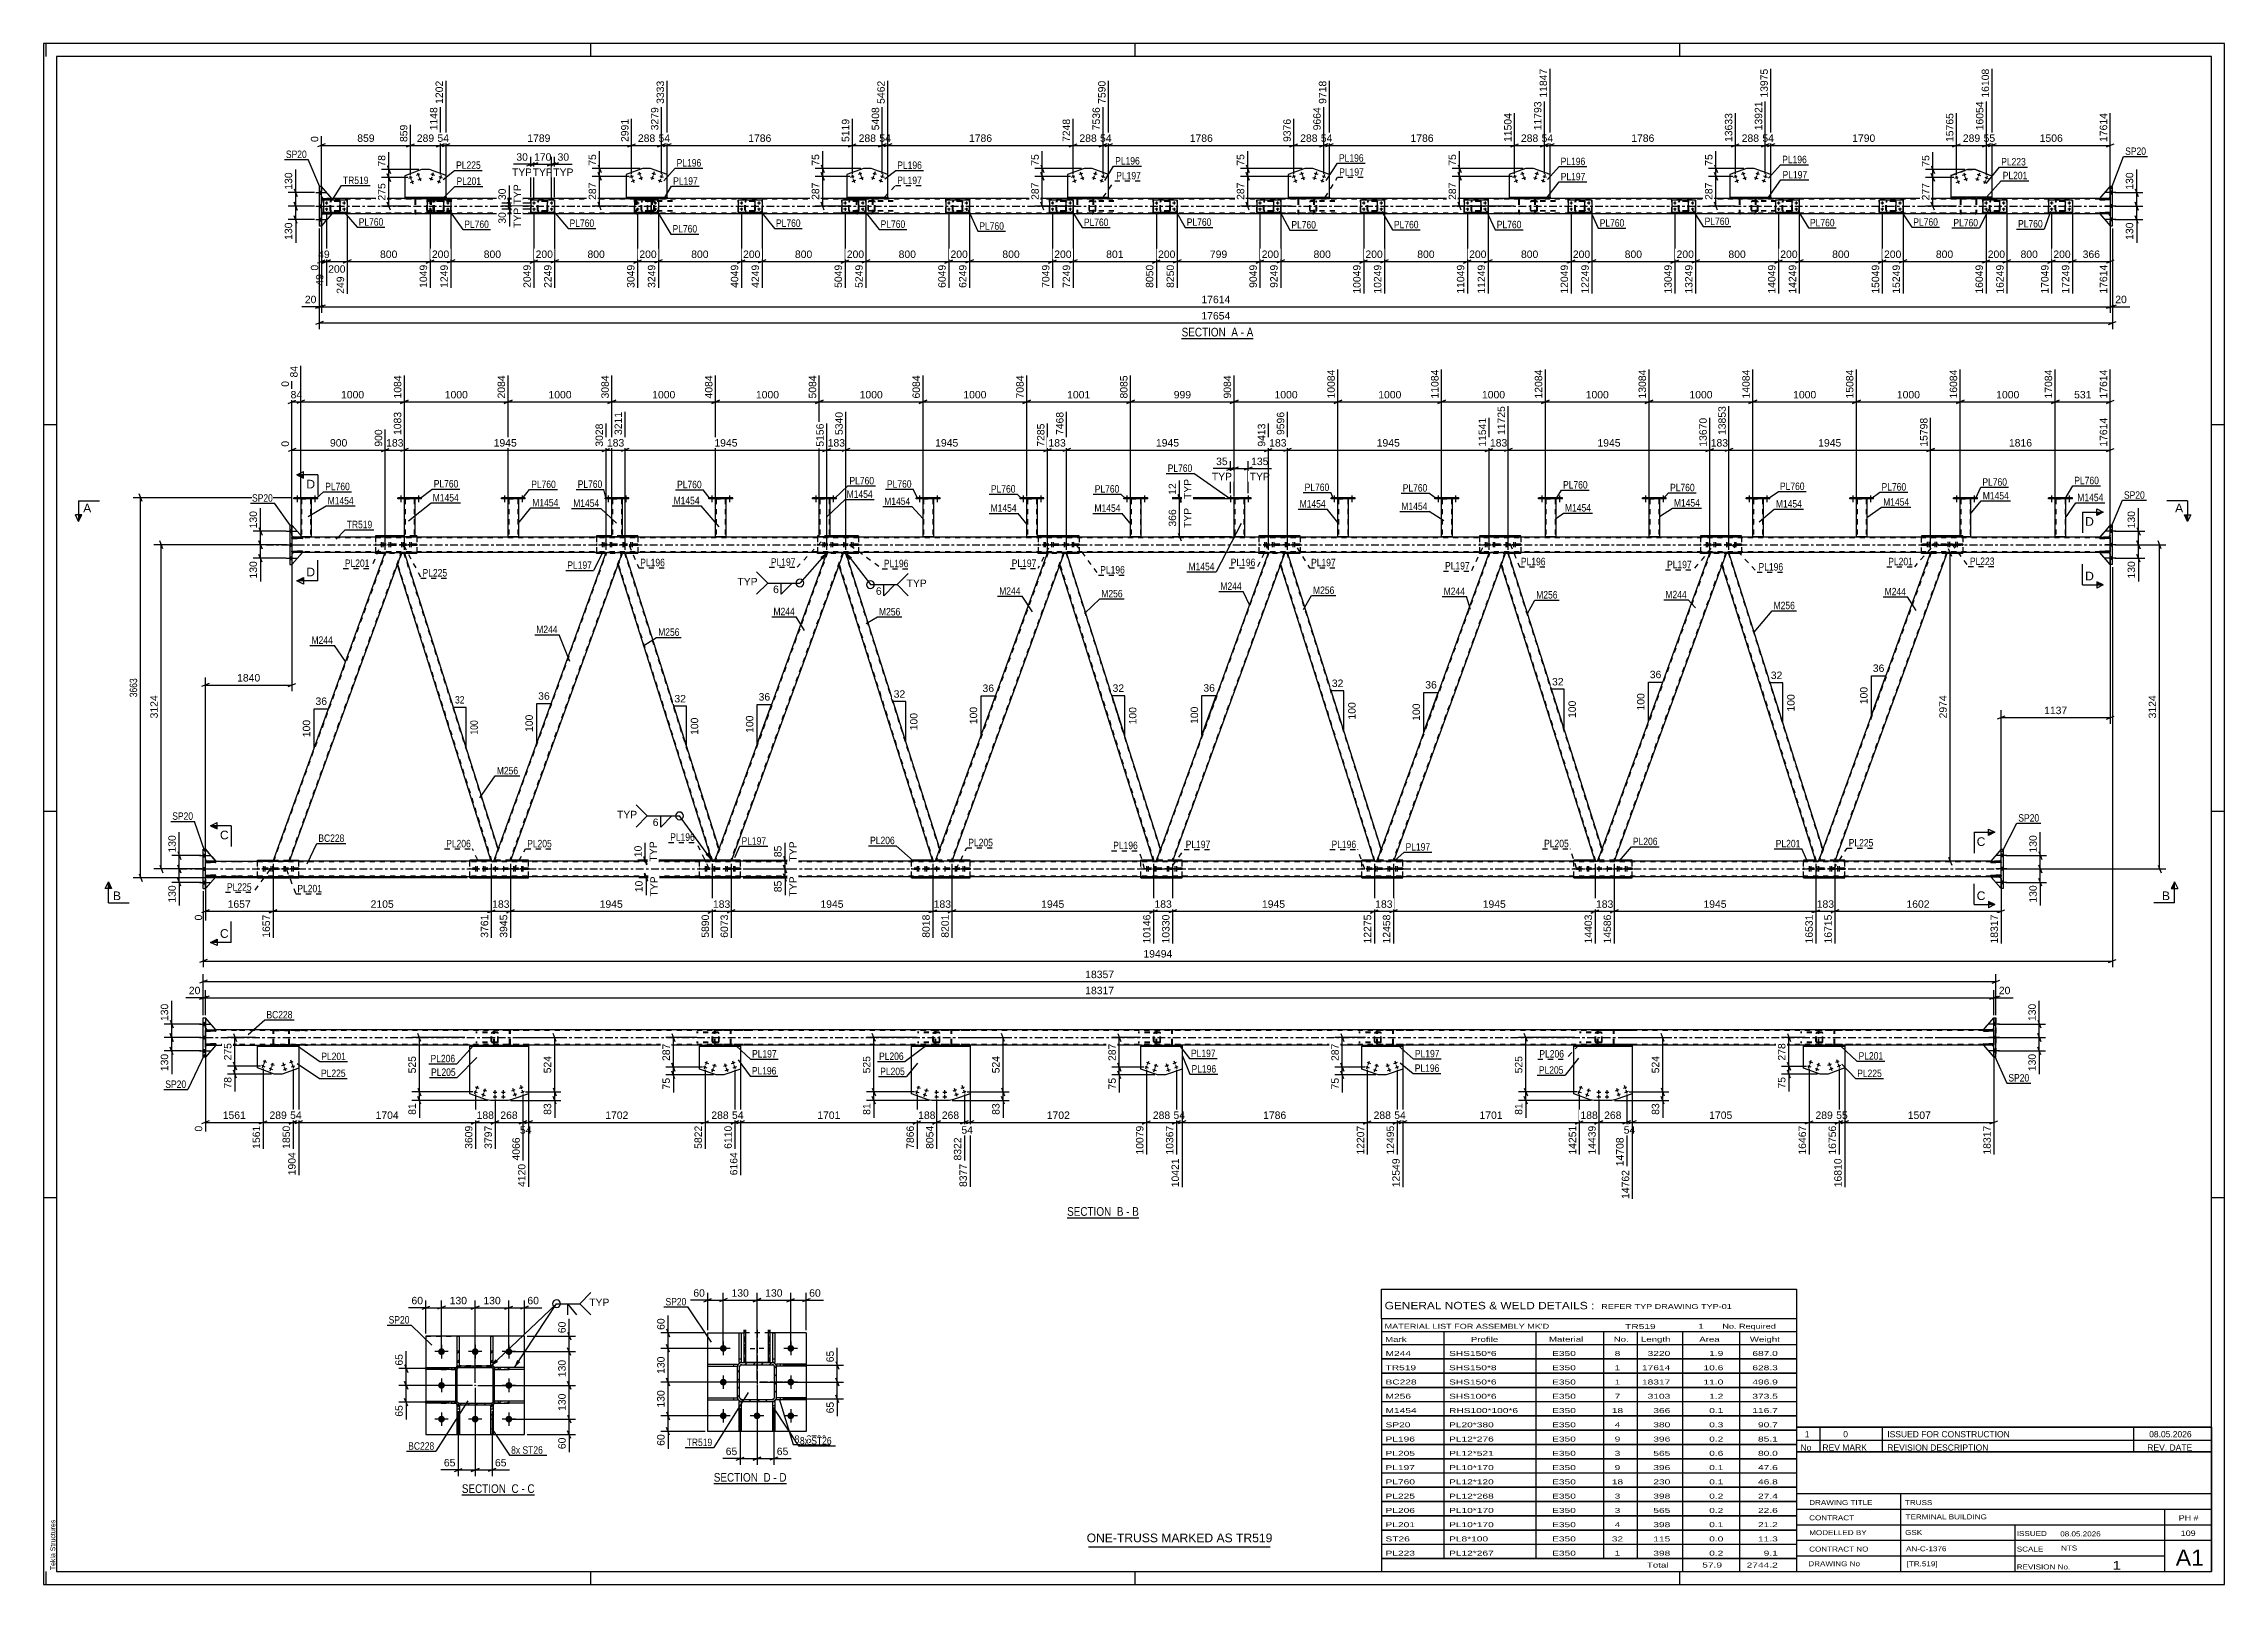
# Model space of a CAD drawing. Header units: millimetres. Extents: x -136 to 705, y -401 to 193.
import ezdxf

# ---------------------------------------------------------------- set-up
doc = ezdxf.new("R2010")
doc.units = ezdxf.units.MM
doc.linetypes.add('DXK_LINE_DOT2', pattern=[3.9198, 1.9599, -1.9599])
doc.linetypes.add('DXK_LINE_DOT3', pattern=[5.9187, 2.979, -0.9799, 0.9799, -0.9799])
doc.styles.add('Arial', font='ARIAL.TTF', dxfattribs={"height": 0.2})
doc.styles.add('Arial Narrow', font='ARIALN.TTF', dxfattribs={"height": 0.2})

# ---------------------------------------------------------------- blocks, each defined once
blk = doc.blocks.new('Unknown-318464307-1115')
at = {"color": 5, "linetype": 'Continuous'}
for p, q in [((705.2, 193.21), (-135.8, 193.21)), ((-135.8, 193.21), (-135.8, -400.79)), ((-134.8, 188.21), (-134.8, 193.21)), ((700.2, 188.21), (-130.8, 188.21)), ((-130.8, 188.21), (-130.8, -395.79)), ((75.2, 188.21), (75.2, 193.21)), ((285.2, 188.21), (285.2, 193.21)), ((495.2, 188.21), (495.2, 193.21)), ((700.2, -395.79), (700.2, 188.21)), ((705.2, -400.79), (705.2, 193.21)), ((-130.8, 46.21), (-135.8, 46.21)), ((705.2, 46.21), (700.2, 46.21)), ((-130.8, -102.79), (-135.8, -102.79)), ((705.2, -102.79), (700.2, -102.79)), ((-130.8, -251.79), (-135.8, -251.79)), ((705.2, -251.79), (700.2, -251.79)), ((-135.8, -400.79), (705.2, -400.79)), ((-134.8, -400.79), (-134.8, -395.79)), ((-130.8, -395.79), (700.2, -395.79)), ((75.2, -400.79), (75.2, -395.79)), ((285.2, -400.79), (285.2, -395.79)), ((495.2, -400.79), (495.2, -395.79))]:
    blk.add_line(p, q, dxfattribs=at)
at = {"color": 174, "linetype": 'Continuous', "style": 'Arial'}
blk.add_text('Tekla Structures', height=1.9102, rotation=90, dxfattribs=at).set_placement((-131.3, -395.29))
blk = doc.blocks.new('Unknown-318464307-12 - 5264')
at = {"color": 6, "linetype": 'Continuous'}
blk.add_line((303.07, 79.58), (330.72, 79.58), dxfattribs=at)
at = {"color": 0, "linetype": 'Continuous'}
blk.add_wipeout([(321.18, 80.33), (321.18, 83.83), (303.07, 83.83), (303.07, 80.33)], dxfattribs=at)
blk.add_wipeout([(324.79, 80.33), (324.79, 83.83), (322.23, 83.83), (322.23, 80.33)], dxfattribs=at)
at = {"color": 7, "linetype": 'Continuous', "style": 'Arial Narrow'}
blk.add_text('SECTION ', height=3.34, dxfattribs=at).set_placement((303.07, 80.33))
at = {"color": 0, "linetype": 'Continuous'}
blk.add_wipeout([(327.11, 80.33), (327.11, 83.83), (325.84, 83.83), (325.84, 80.33)], dxfattribs=at)
blk.add_wipeout([(330.72, 80.33), (330.72, 83.83), (328.16, 83.83), (328.16, 80.33)], dxfattribs=at)
at = {"color": 7, "linetype": 'Continuous', "style": 'Arial Narrow'}
for s, p in [('A', (322.23, 80.33)), ('-', (325.84, 80.33)), ('A', (328.16, 80.33))]:
    blk.add_text(s, height=3.34, dxfattribs=at).set_placement(p)
blk = doc.blocks.new('Unknown-318464307-13 - 1228')
at = {"color": 6, "linetype": 'Continuous'}
blk.add_line((122.64, -361.95), (150.71, -361.95), dxfattribs=at)
at = {"color": 0, "linetype": 'Continuous'}
blk.add_wipeout([(140.75, -361.2), (140.75, -357.7), (122.64, -357.7), (122.64, -361.2)], dxfattribs=at)
blk.add_wipeout([(144.57, -361.2), (144.57, -357.7), (141.8, -357.7), (141.8, -361.2)], dxfattribs=at)
at = {"color": 7, "linetype": 'Continuous', "style": 'Arial Narrow'}
blk.add_text('SECTION ', height=3.34, dxfattribs=at).set_placement((122.64, -361.2))
at = {"color": 0, "linetype": 'Continuous'}
blk.add_wipeout([(146.89, -361.2), (146.89, -357.7), (145.62, -357.7), (145.62, -361.2)], dxfattribs=at)
blk.add_wipeout([(150.71, -361.2), (150.71, -357.7), (147.94, -357.7), (147.94, -361.2)], dxfattribs=at)
at = {"color": 7, "linetype": 'Continuous', "style": 'Arial Narrow'}
for s, p in [('D', (141.8, -361.2)), ('-', (145.62, -361.2)), ('D', (147.94, -361.2))]:
    blk.add_text(s, height=3.34, dxfattribs=at).set_placement(p)
blk = doc.blocks.new('Unknown-318464307-16 - 1655')
at = {"color": 6, "linetype": 'Continuous'}
blk.add_line((25.48, -366.3), (53.55, -366.3), dxfattribs=at)
at = {"color": 0, "linetype": 'Continuous'}
blk.add_wipeout([(43.59, -365.55), (43.59, -362.05), (25.48, -362.05), (25.48, -365.55)], dxfattribs=at)
blk.add_wipeout([(47.41, -365.55), (47.41, -362.05), (44.64, -362.05), (44.64, -365.55)], dxfattribs=at)
at = {"color": 7, "linetype": 'Continuous', "style": 'Arial Narrow'}
blk.add_text('SECTION ', height=3.34, dxfattribs=at).set_placement((25.48, -365.55))
at = {"color": 0, "linetype": 'Continuous'}
blk.add_wipeout([(49.73, -365.55), (49.73, -362.05), (48.46, -362.05), (48.46, -365.55)], dxfattribs=at)
blk.add_wipeout([(53.55, -365.55), (53.55, -362.05), (50.78, -362.05), (50.78, -365.55)], dxfattribs=at)
at = {"color": 7, "linetype": 'Continuous', "style": 'Arial Narrow'}
for s, p in [('C', (44.64, -365.55)), ('-', (48.46, -365.55)), ('C', (50.78, -365.55))]:
    blk.add_text(s, height=3.34, dxfattribs=at).set_placement(p)
blk = doc.blocks.new('Unknown-318464307-17 - 2141')
at = {"color": 6, "linetype": 'Continuous'}
blk.add_line((258.91, -259.45), (286.56, -259.45), dxfattribs=at)
at = {"color": 0, "linetype": 'Continuous'}
blk.add_wipeout([(277.02, -258.7), (277.02, -255.2), (258.91, -255.2), (258.91, -258.7)], dxfattribs=at)
blk.add_wipeout([(280.63, -258.7), (280.63, -255.2), (278.07, -255.2), (278.07, -258.7)], dxfattribs=at)
at = {"color": 7, "linetype": 'Continuous', "style": 'Arial Narrow'}
blk.add_text('SECTION ', height=3.34, dxfattribs=at).set_placement((258.91, -258.7))
at = {"color": 0, "linetype": 'Continuous'}
blk.add_wipeout([(282.95, -258.7), (282.95, -255.2), (281.68, -255.2), (281.68, -258.7)], dxfattribs=at)
blk.add_wipeout([(286.56, -258.7), (286.56, -255.2), (284, -255.2), (284, -258.7)], dxfattribs=at)
at = {"color": 7, "linetype": 'Continuous', "style": 'Arial Narrow'}
for s, p in [('B', (278.07, -258.7)), ('-', (281.68, -258.7)), ('B', (284, -258.7))]:
    blk.add_text(s, height=3.34, dxfattribs=at).set_placement(p)
blk = doc.blocks.new('Bolt-318464307-3247 - 3161')
at = {"color": 1, "linetype": 'DXK_LINE_DOT2'}
for p, q in [((470.72, -124.73), (470.72, -125.21)), ((471.08, -123.93), (471.08, -126.93)), ((471.33, -124.73), (471.33, -125.21)), ((471.44, -124.73), (471.44, -125.21)), ((471.69, -123.93), (471.69, -126.93)), ((472.05, -124.73), (472.05, -125.21)), ((473.74, -124.73), (473.74, -125.21)), ((474.1, -123.93), (474.1, -126.93)), ((474.34, -124.73), (474.34, -125.21)), ((474.46, -124.73), (474.46, -125.21)), ((474.7, -123.93), (474.7, -126.93)), ((475.06, -124.73), (475.06, -125.21))]:
    blk.add_line(p, q, dxfattribs=at)
blk = doc.blocks.new('Part-318464307-3183 - 3161')
at = {"color": 2, "linetype": 'Continuous'}
for p, q in [((243.34, 3.03), (243.34, 17.67)), ((247.34, 17.67), (247.34, 3.03)), ((247.31, 3.03), (243.34, 3.03)), ((247.34, 3.03), (247.31, 3.03))]:
    blk.add_line(p, q, dxfattribs=at)
at = {"color": 7, "linetype": 'DXK_LINE_DOT2'}
for p, q in [((243.34, 17.67), (247.34, 17.67)), ((243.58, 17.67), (243.58, 3.03)), ((247.1, 17.67), (247.1, 3.03)), ((247.03, 3.03), (247.05, 3.03)), ((247.05, 3.03), (247.08, 3.03)), ((247.08, 3.03), (247.1, 3.03))]:
    blk.add_line(p, q, dxfattribs=at)
blk = doc.blocks.new('Part-318464307-3303 - 3161')
at = {"color": 2, "linetype": 'Continuous'}
for p, q in [((400.74, 17.67), (400.74, 18.15)), ((409.94, 18.15), (400.74, 18.15)), ((409.94, 17.67), (400.74, 17.67)), ((409.94, 17.67), (409.94, 18.15))]:
    blk.add_line(p, q, dxfattribs=at)
blk = doc.blocks.new('Part-318464307-3356 - 3161')
at = {"color": 2, "linetype": 'Continuous'}
for p, q in [((-39.25, 17.67), (-39.25, 18.15)), ((-30.05, 18.15), (-39.25, 18.15)), ((-30.05, 17.67), (-39.25, 17.67)), ((-30.05, 17.67), (-30.05, 18.15))]:
    blk.add_line(p, q, dxfattribs=at)
blk = doc.blocks.new('Bolt-318464307-3163 - 3161')
at = {"linetype": 'Continuous'}
for points in [[(241.66, 17.67), (242.22, 17.67), (242.22, 18.15), (241.66, 18.15)], [(241.66, 17.67), (242.22, 17.67), (242.22, 18.15), (241.66, 18.15)], [(248.46, 17.67), (249.02, 17.67), (249.02, 18.15), (248.46, 18.15)], [(248.46, 17.67), (249.02, 17.67), (249.02, 18.15), (248.46, 18.15)]]:
    blk.add_hatch(color=1, dxfattribs=at).paths.add_polyline_path(points)
at = {"color": 1, "linetype": 'Continuous'}
for p, q in [((241.66, 18.15), (241.66, 17.67)), ((241.66, 18.15), (241.66, 17.67)), ((241.94, 18.95), (241.94, 16.43)), ((241.94, 18.95), (241.94, 16.43)), ((242.22, 18.15), (242.22, 17.67)), ((242.22, 18.15), (242.22, 17.67)), ((248.46, 18.15), (248.46, 17.67)), ((248.46, 18.15), (248.46, 17.67)), ((248.74, 18.95), (248.74, 16.43)), ((248.74, 18.95), (248.74, 16.43)), ((249.02, 18.15), (249.02, 17.67)), ((249.02, 18.15), (249.02, 17.67))]:
    blk.add_line(p, q, dxfattribs=at)
blk = doc.blocks.new('Part-318464307-3198 - 3161')
at = {"color": 2, "linetype": 'Continuous'}
for p, q in [((588.4, 3.44), (588.4, 3)), ((603.34, 3.44), (588.4, 3.44)), ((604.31, 3.03), (604.31, 3)), ((588.4, -3.36), (588.4, -3)), ((591.78, -3.36), (588.4, -3.36)), ((604.31, -3.36), (598.16, -3.36)), ((604.31, -3.36), (604.31, -3))]:
    blk.add_line(p, q, dxfattribs=at)
at = {"color": 7, "linetype": 'DXK_LINE_DOT2'}
for p, q in [((588.4, -3), (588.4, 3)), ((604.31, 3.44), (603.34, 3.44)), ((604.31, 3.44), (604.31, 3.03)), ((604.31, 3), (604.31, -3)), ((598.16, -3.36), (591.78, -3.36))]:
    blk.add_line(p, q, dxfattribs=at)
blk = doc.blocks.new('Bolt-318464307-3569 - 3161')
at = {"color": 1, "linetype": 'DXK_LINE_DOT2'}
for p, q in [((289.18, -124.73), (289.18, -125.21)), ((289.54, -123.93), (289.54, -126.93)), ((289.78, -124.73), (289.78, -125.21)), ((289.9, -124.73), (289.9, -125.21)), ((290.14, -123.93), (290.14, -126.93)), ((290.5, -124.73), (290.5, -125.21)), ((292.2, -124.73), (292.2, -125.21)), ((292.56, -123.93), (292.56, -126.93)), ((292.8, -124.73), (292.8, -125.21)), ((292.92, -124.73), (292.92, -125.21)), ((293.16, -123.93), (293.16, -126.93)), ((293.52, -124.73), (293.52, -125.21))]:
    blk.add_line(p, q, dxfattribs=at)
blk = doc.blocks.new('Part-318464307-3178 - 3161')
at = {"color": 2, "linetype": 'Continuous'}
for p, q in [((240.74, 17.67), (240.74, 18.15)), ((249.94, 18.15), (240.74, 18.15)), ((249.94, 17.67), (240.74, 17.67)), ((249.94, 17.67), (249.94, 18.15))]:
    blk.add_line(p, q, dxfattribs=at)
blk = doc.blocks.new('Part-318464307-3396 - 3161')
at = {"color": 7, "linetype": 'DXK_LINE_DOT2'}
for p, q in [((558.8, -124.73), (542.9, -124.73)), ((542.9, -124.73), (542.9, -125.21)), ((558.8, -125.21), (542.9, -125.21)), ((549.31, -124.73), (549.31, -125.21)), ((552.35, -125.21), (552.35, -124.73)), ((558.8, -124.73), (558.8, -125.21))]:
    blk.add_line(p, q, dxfattribs=at)
blk = doc.blocks.new('Bolt-318464307-3267 - 3161')
at = {"color": 1, "linetype": 'DXK_LINE_DOT2'}
for p, q in [((45.05, -124.73), (45.05, -125.21)), ((45.41, -123.93), (45.41, -126.93)), ((45.65, -124.73), (45.65, -125.21)), ((45.77, -124.73), (45.77, -125.21)), ((46.01, -123.93), (46.01, -126.93)), ((46.37, -124.73), (46.37, -125.21)), ((48.07, -124.73), (48.07, -125.21)), ((48.43, -123.93), (48.43, -126.93)), ((48.67, -124.73), (48.67, -125.21)), ((48.79, -124.73), (48.79, -125.21)), ((49.03, -123.93), (49.03, -126.93)), ((49.39, -124.73), (49.39, -125.21))]:
    blk.add_line(p, q, dxfattribs=at)
blk = doc.blocks.new('Part-318464307-3203 - 3161')
at = {"color": 2, "linetype": 'Continuous'}
for p, q in [((403.34, 3.03), (403.34, 17.67)), ((407.34, 17.67), (407.34, 3.03)), ((407.3, 3.03), (403.34, 3.03)), ((407.34, 3.03), (407.3, 3.03))]:
    blk.add_line(p, q, dxfattribs=at)
at = {"color": 7, "linetype": 'DXK_LINE_DOT2'}
for p, q in [((403.34, 17.67), (407.34, 17.67)), ((403.58, 17.67), (403.58, 3.03)), ((407.1, 17.67), (407.1, 3.03)), ((407.08, 3.03), (407.1, 3.03))]:
    blk.add_line(p, q, dxfattribs=at)
blk = doc.blocks.new('Part-318464307-3204 - 3161')
at = {"color": 2, "linetype": 'Continuous'}
for p, q in [((121.86, -121.57), (117.11, -121.57)), ((117.11, -121.97), (117.11, -121.57)), ((132.96, -121.57), (129.47, -121.57)), ((132.96, -121.97), (132.96, -121.57)), ((117.11, -128.37), (117.11, -127.97)), ((117.11, -128.37), (132.96, -128.37)), ((132.96, -128.37), (132.96, -127.97))]:
    blk.add_line(p, q, dxfattribs=at)
at = {"color": 7, "linetype": 'DXK_LINE_DOT2'}
for p, q in [((117.11, -127.97), (117.11, -121.97)), ((129.47, -121.57), (121.86, -121.57)), ((132.96, -127.97), (132.96, -121.97))]:
    blk.add_line(p, q, dxfattribs=at)
blk = doc.blocks.new('Part-318464307-3390 - 3161')
at = {"color": 7, "linetype": 'DXK_LINE_DOT2'}
for p, q in [((388.37, -124.73), (372.51, -124.73)), ((372.51, -124.73), (372.51, -125.21)), ((388.37, -125.21), (372.51, -125.21)), ((378.92, -124.73), (378.92, -125.21)), ((381.96, -125.21), (381.96, -124.73)), ((388.37, -124.73), (388.37, -125.21))]:
    blk.add_line(p, q, dxfattribs=at)
blk = doc.blocks.new('Bolt-318464307-3273 - 3161')
at = {"color": 1, "linetype": 'DXK_LINE_DOT2'}
for p, q in [((126.82, -124.73), (126.82, -125.21)), ((127.18, -123.93), (127.18, -126.93)), ((127.42, -124.73), (127.42, -125.21)), ((127.54, -124.73), (127.54, -125.21)), ((127.78, -123.93), (127.78, -126.93)), ((128.14, -124.73), (128.14, -125.21)), ((129.84, -124.73), (129.84, -125.21)), ((130.2, -123.93), (130.2, -126.93)), ((130.44, -124.73), (130.44, -125.21)), ((130.56, -124.73), (130.56, -125.21)), ((130.8, -123.93), (130.8, -126.93)), ((131.16, -124.73), (131.16, -125.21))]:
    blk.add_line(p, q, dxfattribs=at)
blk = doc.blocks.new('Part-318464307-3209 - 3161')
at = {"color": 2, "linetype": 'Continuous'}
for p, q in [((163.34, 3.03), (163.34, 17.67)), ((167.34, 17.67), (167.34, 3.03)), ((167.31, 3.03), (163.34, 3.03)), ((167.34, 3.03), (167.31, 3.03))]:
    blk.add_line(p, q, dxfattribs=at)
at = {"color": 7, "linetype": 'DXK_LINE_DOT2'}
for p, q in [((163.34, 17.67), (167.34, 17.67)), ((163.58, 17.67), (163.58, 3.03)), ((167.1, 17.67), (167.1, 3.03)), ((167.03, 3.03), (167.05, 3.03)), ((167.05, 3.03), (167.09, 3.03)), ((167.09, 3.03), (167.1, 3.03))]:
    blk.add_line(p, q, dxfattribs=at)
blk = doc.blocks.new('Part-318464307-3278 - 3161')
at = {"color": 7, "linetype": 'DXK_LINE_DOT2'}
for p, q in [((-37.42, -124.73), (-53.33, -124.73)), ((-53.33, -124.73), (-53.33, -125.21)), ((-37.42, -125.21), (-53.33, -125.21)), ((-46.87, -124.73), (-46.87, -125.21)), ((-43.83, -125.21), (-43.83, -124.73)), ((-37.42, -124.73), (-37.42, -125.21))]:
    blk.add_line(p, q, dxfattribs=at)
blk = doc.blocks.new('Part-318464307-3214 - 3161')
at = {"color": 2, "linetype": 'Continuous'}
for p, q in [((160.74, 17.67), (160.74, 18.15)), ((169.94, 18.15), (160.74, 18.15)), ((169.94, 17.67), (160.74, 17.67)), ((169.94, 17.67), (169.94, 18.15))]:
    blk.add_line(p, q, dxfattribs=at)
blk = doc.blocks.new('Part-318464307-3328 - 3161')
at = {"color": 2, "linetype": 'Continuous'}
for p, q in [((523.34, 3.03), (523.34, 17.67)), ((527.34, 17.67), (527.34, 3.03)), ((527.31, 3.03), (523.34, 3.03)), ((527.34, 3.03), (527.31, 3.03))]:
    blk.add_line(p, q, dxfattribs=at)
at = {"color": 7, "linetype": 'DXK_LINE_DOT2'}
for p, q in [((523.34, 17.67), (527.34, 17.67)), ((523.58, 17.67), (523.58, 3.03)), ((527.1, 17.67), (527.1, 3.03)), ((527.09, 3.03), (527.1, 3.03))]:
    blk.add_line(p, q, dxfattribs=at)
blk = doc.blocks.new('Part-318464307-3621 - 3161')
at = {"color": 2, "linetype": 'Continuous'}
for p, q in [((637.38, 17.67), (637.38, 18.15)), ((646.58, 18.15), (637.38, 18.15)), ((646.58, 17.67), (637.38, 17.67)), ((646.58, 17.67), (646.58, 18.15))]:
    blk.add_line(p, q, dxfattribs=at)
blk = doc.blocks.new('Part-318464307-3283 - 3161')
at = {"color": 2, "linetype": 'Continuous'}
for p, q in [((-53.33, -121.57), (-47.19, -121.57)), ((-53.33, -121.97), (-53.33, -121.57)), ((-40.8, -121.57), (-37.42, -121.57)), ((-37.42, -121.97), (-37.42, -121.57)), ((-53.33, -128.37), (-53.33, -127.97)), ((-53.33, -128.37), (-37.42, -128.37)), ((-37.42, -128.37), (-37.42, -127.97))]:
    blk.add_line(p, q, dxfattribs=at)
at = {"color": 7, "linetype": 'DXK_LINE_DOT2'}
for p, q in [((-53.33, -127.97), (-53.33, -121.97)), ((-47.19, -121.57), (-40.8, -121.57)), ((-37.42, -127.97), (-37.42, -121.97))]:
    blk.add_line(p, q, dxfattribs=at)
blk = doc.blocks.new('Part-318464307-3348 - 3161')
at = {"color": 2, "linetype": 'Continuous'}
for p, q in [((83.35, 3.03), (83.35, 17.67)), ((87.35, 17.67), (87.35, 3.03)), ((87.31, 3.03), (83.35, 3.03)), ((87.35, 3.03), (87.31, 3.03))]:
    blk.add_line(p, q, dxfattribs=at)
at = {"color": 7, "linetype": 'DXK_LINE_DOT2'}
for p, q in [((83.35, 17.67), (87.35, 17.67)), ((83.59, 17.67), (83.59, 3.03)), ((87.11, 17.67), (87.11, 3.03)), ((87.09, 3.03), (87.11, 3.03))]:
    blk.add_line(p, q, dxfattribs=at)
blk = doc.blocks.new('Part-318464307-3219 - 3161')
at = {"color": 2, "linetype": 'Continuous'}
for p, q in [((203.34, 3.03), (203.34, 17.67)), ((207.34, 17.67), (207.34, 3.03)), ((207.31, 3.03), (203.34, 3.03)), ((207.34, 3.03), (207.31, 3.03))]:
    blk.add_line(p, q, dxfattribs=at)
at = {"color": 7, "linetype": 'DXK_LINE_DOT2'}
for p, q in [((203.34, 17.67), (207.34, 17.67)), ((203.58, 17.67), (203.58, 3.03)), ((207.1, 17.67), (207.1, 3.03)), ((207.08, 3.03), (207.1, 3.03))]:
    blk.add_line(p, q, dxfattribs=at)
blk = doc.blocks.new('Part-318464307-3288 - 3161')
at = {"color": 2, "linetype": 'Continuous'}
for p, q in [((3.34, 3.03), (3.34, 17.67)), ((7.34, 17.67), (7.34, 3.03)), ((7.31, 3.03), (3.34, 3.03)), ((7.34, 3.03), (7.31, 3.03))]:
    blk.add_line(p, q, dxfattribs=at)
at = {"color": 7, "linetype": 'DXK_LINE_DOT2'}
for p, q in [((3.34, 17.67), (7.34, 17.67)), ((3.58, 17.67), (3.58, 3.03)), ((7.1, 17.67), (7.1, 3.03)), ((7.08, 3.03), (7.1, 3.03))]:
    blk.add_line(p, q, dxfattribs=at)
blk = doc.blocks.new('Part-318464307-3224 - 3161')
at = {"color": 7, "linetype": 'DXK_LINE_DOT3'}
for p, q in [((-83.43, -124.97), (-61.43, -124.97)), ((-61.33, -124.97), (629.08, -124.97))]:
    blk.add_line(p, q, dxfattribs=at)
at = {"color": 2, "linetype": 'Continuous'}
for p, q in [((-73.43, -121.97), (-72.83, -121.97)), ((-69.43, -121.97), (-61.43, -121.97)), ((-61.33, -121.97), (-47.33, -121.97)), ((37.8, -121.97), (-40.95, -121.97)), ((122.94, -121.97), (44.19, -121.97)), ((208.07, -121.97), (129.32, -121.97)), ((293.21, -121.97), (214.46, -121.97)), ((378.34, -121.97), (299.59, -121.97)), ((463.47, -121.97), (384.73, -121.97)), ((548.61, -121.97), (469.86, -121.97)), ((615.08, -121.97), (554.99, -121.97)), ((619.08, -121.97), (618.48, -121.97)), ((-73.43, -127.97), (-72.83, -127.97)), ((-61.43, -127.97), (-69.43, -127.97)), ((615.08, -127.97), (-61.33, -127.97)), ((619.08, -127.97), (618.48, -127.97))]:
    blk.add_line(p, q, dxfattribs=at)
at = {"color": 7, "linetype": 'DXK_LINE_DOT2'}
for p, q in [((-73.43, -127.97), (-73.43, -121.97)), ((-61.43, -122.21), (-73.43, -122.21)), ((-72.83, -121.97), (-69.43, -121.97)), ((619.08, -122.21), (-61.33, -122.21)), ((619.08, -121.97), (-47.33, -121.97)), ((-47.33, -121.97), (-40.95, -121.97)), ((44.19, -121.97), (37.8, -121.97)), ((129.32, -121.97), (122.94, -121.97)), ((214.46, -121.97), (208.07, -121.97)), ((299.59, -121.97), (293.21, -121.97)), ((384.73, -121.97), (378.34, -121.97)), ((469.86, -121.97), (463.47, -121.97)), ((554.99, -121.97), (548.61, -121.97)), ((618.48, -121.97), (615.08, -121.97)), ((619.08, -127.97), (619.08, -121.97)), ((-61.43, -127.73), (-73.43, -127.73)), ((-69.43, -127.97), (-72.83, -127.97)), ((619.08, -127.73), (-61.33, -127.73)), ((618.48, -127.97), (615.08, -127.97))]:
    blk.add_line(p, q, dxfattribs=at)
blk = doc.blocks.new('Bolt-318464307-3225 - 3161')
at = {"linetype": 'Continuous'}
for points in [[(-40.02, 4.68), (-40.02, 5.72), (-40.82, 5.72), (-40.82, 4.68)], [(-40.02, 4.68), (-40.02, 5.72), (-40.82, 5.72), (-40.82, 4.68)], [(-40.02, 4.68), (-40.02, 5.72), (-40.82, 5.72), (-40.82, 4.68)], [(-40.02, -0.52), (-40.02, 0.52), (-40.82, 0.52), (-40.82, -0.52)], [(-40.02, -0.52), (-40.02, 0.52), (-40.82, 0.52), (-40.82, -0.52)], [(-40.02, -5.72), (-40.02, -4.68), (-40.82, -4.68), (-40.82, -5.72)], [(-40.02, -5.72), (-40.02, -4.68), (-40.82, -4.68), (-40.82, -5.72)], [(-40.02, -5.72), (-40.02, -4.68), (-40.82, -4.68), (-40.82, -5.72)]]:
    blk.add_hatch(color=1, dxfattribs=at).paths.add_polyline_path(points)
at = {"color": 1, "linetype": 'Continuous'}
for p, q in [((-42.22, 5.2), (-38.02, 5.2)), ((-42.22, 5.2), (-38.02, 5.2)), ((-42.22, 5.2), (-38.02, 5.2)), ((-42.22, 0), (-38.02, 0)), ((-42.22, 0), (-38.02, 0)), ((-40.82, 5.72), (-40.02, 5.72)), ((-40.82, 5.72), (-40.02, 5.72)), ((-40.82, 5.72), (-40.02, 5.72)), ((-40.82, 4.68), (-40.02, 4.68)), ((-40.82, 4.68), (-40.02, 4.68)), ((-40.82, 4.68), (-40.02, 4.68)), ((-40.82, 0.52), (-40.02, 0.52)), ((-40.82, 0.52), (-40.02, 0.52)), ((-42.22, -5.2), (-38.02, -5.2)), ((-42.22, -5.2), (-38.02, -5.2)), ((-42.22, -5.2), (-38.02, -5.2)), ((-40.82, -0.52), (-40.02, -0.52)), ((-40.82, -0.52), (-40.02, -0.52)), ((-40.82, -4.68), (-40.02, -4.68)), ((-40.82, -4.68), (-40.02, -4.68)), ((-40.82, -4.68), (-40.02, -4.68)), ((-40.82, -5.72), (-40.02, -5.72)), ((-40.82, -5.72), (-40.02, -5.72)), ((-40.82, -5.72), (-40.02, -5.72))]:
    blk.add_line(p, q, dxfattribs=at)
blk = doc.blocks.new('Bolt-318464307-3226 - 3161')
at = {"linetype": 'Continuous'}
for points in [[(662, 4.68), (662, 5.72), (661.2, 5.72), (661.2, 4.68)], [(662, 4.68), (662, 5.72), (661.2, 5.72), (661.2, 4.68)], [(662, 4.68), (662, 5.72), (661.2, 5.72), (661.2, 4.68)], [(662, -0.52), (662, 0.52), (661.2, 0.52), (661.2, -0.52)], [(662, -0.52), (662, 0.52), (661.2, 0.52), (661.2, -0.52)], [(662, -5.72), (662, -4.68), (661.2, -4.68), (661.2, -5.72)], [(662, -5.72), (662, -4.68), (661.2, -4.68), (661.2, -5.72)], [(662, -5.72), (662, -4.68), (661.2, -4.68), (661.2, -5.72)]]:
    blk.add_hatch(color=1, dxfattribs=at).paths.add_polyline_path(points)
at = {"color": 1, "linetype": 'Continuous'}
for p, q in [((663.4, 5.2), (659.2, 5.2)), ((663.4, 5.2), (659.2, 5.2)), ((663.4, 5.2), (659.2, 5.2)), ((663.4, 0), (659.2, 0)), ((663.4, 0), (659.2, 0)), ((662, 5.72), (661.2, 5.72)), ((662, 5.72), (661.2, 5.72)), ((662, 5.72), (661.2, 5.72)), ((662, 4.68), (661.2, 4.68)), ((662, 4.68), (661.2, 4.68)), ((662, 4.68), (661.2, 4.68)), ((662, 0.52), (661.2, 0.52)), ((662, 0.52), (661.2, 0.52)), ((663.4, -5.2), (659.2, -5.2)), ((663.4, -5.2), (659.2, -5.2)), ((663.4, -5.2), (659.2, -5.2)), ((662, -0.52), (661.2, -0.52)), ((662, -0.52), (661.2, -0.52)), ((662, -4.68), (661.2, -4.68)), ((662, -4.68), (661.2, -4.68)), ((662, -4.68), (661.2, -4.68)), ((662, -5.72), (661.2, -5.72)), ((662, -5.72), (661.2, -5.72)), ((662, -5.72), (661.2, -5.72))]:
    blk.add_line(p, q, dxfattribs=at)
blk = doc.blocks.new('Part-318464307-3231 - 3161')
at = {"color": 2, "linetype": 'Continuous'}
for p, q in [((80.75, 17.67), (80.75, 18.15)), ((89.95, 18.15), (80.75, 18.15)), ((89.95, 17.67), (80.75, 17.67)), ((89.95, 17.67), (89.95, 18.15))]:
    blk.add_line(p, q, dxfattribs=at)
blk = doc.blocks.new('Part-318464307-3236 - 3161')
at = {"color": 2, "linetype": 'Continuous'}
for p, q in [((43.34, 3.03), (43.34, 17.67)), ((47.34, 17.67), (47.34, 3.03)), ((47.31, 3.03), (43.34, 3.03)), ((47.34, 3.03), (47.31, 3.03))]:
    blk.add_line(p, q, dxfattribs=at)
at = {"color": 7, "linetype": 'DXK_LINE_DOT2'}
for p, q in [((43.34, 17.67), (47.34, 17.67)), ((43.58, 17.67), (43.58, 3.03)), ((47.1, 17.67), (47.1, 3.03)), ((47.08, 3.03), (47.1, 3.03))]:
    blk.add_line(p, q, dxfattribs=at)
blk = doc.blocks.new('Part-318464307-3362 - 3161')
at = {"color": 2, "linetype": 'Continuous'}
for p, q in [((661.2, 7.6), (657.2, 3)), ((657.2, 3), (660.6, 3)), ((660.6, 3), (661.2, 3.6))]:
    blk.add_line(p, q, dxfattribs=at)
at = {"color": 7, "linetype": 'DXK_LINE_DOT2'}
blk.add_line((661.2, 7.6), (661.2, 3.6), dxfattribs=at)
blk = doc.blocks.new('Part-318464307-3241 - 3161')
at = {"color": 2, "linetype": 'Continuous'}
for p, q in [((40.74, 17.67), (40.74, 18.15)), ((49.94, 18.15), (40.74, 18.15)), ((49.94, 17.67), (40.74, 17.67)), ((49.94, 17.67), (49.94, 18.15))]:
    blk.add_line(p, q, dxfattribs=at)
blk = doc.blocks.new('Part-318464307-3246 - 3161')
at = {"color": 7, "linetype": 'DXK_LINE_DOT2'}
for p, q in [((476.87, -124.73), (454.26, -124.73)), ((454.26, -124.73), (454.26, -125.21)), ((476.87, -125.21), (454.26, -125.21)), ((460.67, -124.73), (460.67, -125.21)), ((462.16, -125.21), (462.16, -124.73)), ((468.96, -125.21), (468.96, -124.73)), ((470.46, -125.21), (470.46, -124.73)), ((476.87, -124.73), (476.87, -125.21))]:
    blk.add_line(p, q, dxfattribs=at)
blk = doc.blocks.new('Part-318464307-3313 - 3161')
at = {"color": 2, "linetype": 'Continuous'}
for p, q in [((440.74, 17.67), (440.74, 18.15)), ((449.94, 18.15), (440.74, 18.15)), ((449.94, 17.67), (440.74, 17.67)), ((449.94, 17.67), (449.94, 18.15))]:
    blk.add_line(p, q, dxfattribs=at)
blk = doc.blocks.new('Part-318464307-3249 - 3161')
at = {"color": 7, "linetype": 'DXK_LINE_DOT2'}
for p, q in [((657.2, -3), (660.6, -3)), ((661.2, -7.6), (657.2, -3)), ((660.6, -3), (661.2, -3.6)), ((661.2, -3.6), (661.2, -7.6))]:
    blk.add_line(p, q, dxfattribs=at)
blk = doc.blocks.new('Part-318464307-3250 - 3161')
at = {"color": 2, "linetype": 'Continuous'}
for p, q in [((657.2, -3), (660.6, -3)), ((661.2, -7.6), (657.2, -3)), ((660.6, -3), (661.2, -3.6))]:
    blk.add_line(p, q, dxfattribs=at)
at = {"color": 7, "linetype": 'DXK_LINE_DOT2'}
blk.add_line((661.2, -7.6), (661.2, -3.6), dxfattribs=at)
blk = doc.blocks.new('Part-318464307-3251 - 3161')
at = {"color": 7, "linetype": 'DXK_LINE_DOT2'}
for p, q in [((661.2, 7.6), (657.2, 3)), ((657.2, 3), (660.6, 3)), ((660.6, 3), (661.2, 3.6)), ((661.2, 3.6), (661.2, 7.6))]:
    blk.add_line(p, q, dxfattribs=at)
blk = doc.blocks.new('Part-318464307-3256 - 3161')
at = {"color": 2, "linetype": 'Continuous'}
for p, q in [((200.74, 17.67), (200.74, 18.15)), ((209.94, 18.15), (200.74, 18.15)), ((209.94, 17.67), (200.74, 17.67)), ((209.94, 17.67), (209.94, 18.15))]:
    blk.add_line(p, q, dxfattribs=at)
blk = doc.blocks.new('Part-318464307-3378 - 3161')
at = {"color": 7, "linetype": 'DXK_LINE_DOT2'}
for p, q in [((221.46, -124.73), (198.86, -124.73)), ((198.86, -124.73), (198.86, -125.21)), ((221.46, -125.21), (198.86, -125.21)), ((205.27, -124.73), (205.27, -125.21)), ((206.76, -125.21), (206.76, -124.73)), ((213.56, -125.21), (213.56, -124.73)), ((215.05, -125.21), (215.05, -124.73)), ((221.46, -124.73), (221.46, -125.21))]:
    blk.add_line(p, q, dxfattribs=at)
blk = doc.blocks.new('Part-318464307-3261 - 3161')
at = {"color": 2, "linetype": 'Continuous'}
for p, q in [((283.39, 3.03), (283.39, 17.67)), ((287.39, 17.67), (287.39, 3.03)), ((287.36, 3.03), (283.39, 3.03)), ((287.39, 3.03), (287.36, 3.03))]:
    blk.add_line(p, q, dxfattribs=at)
at = {"color": 7, "linetype": 'DXK_LINE_DOT2'}
for p, q in [((283.39, 17.67), (287.39, 17.67)), ((283.63, 17.67), (283.63, 3.03)), ((287.15, 17.67), (287.15, 3.03)), ((287.14, 3.03), (287.15, 3.03))]:
    blk.add_line(p, q, dxfattribs=at)
blk = doc.blocks.new('Part-318464307-3266 - 3161')
at = {"color": 7, "linetype": 'DXK_LINE_DOT2'}
for p, q in [((51.2, -124.73), (28.59, -124.73)), ((28.59, -124.73), (28.59, -125.21)), ((51.2, -125.21), (28.59, -125.21)), ((35, -124.73), (35, -125.21)), ((36.49, -125.21), (36.49, -124.73)), ((43.29, -125.21), (43.29, -124.73)), ((44.79, -125.21), (44.79, -124.73)), ((51.2, -124.73), (51.2, -125.21))]:
    blk.add_line(p, q, dxfattribs=at)
blk = doc.blocks.new('Part-318464307-3272 - 3161')
at = {"color": 7, "linetype": 'DXK_LINE_DOT2'}
for p, q in [((132.96, -124.73), (117.11, -124.73)), ((117.11, -124.73), (117.11, -125.21)), ((132.96, -125.21), (117.11, -125.21)), ((123.52, -124.73), (123.52, -125.21)), ((126.56, -125.21), (126.56, -124.73)), ((132.96, -124.73), (132.96, -125.21))]:
    blk.add_line(p, q, dxfattribs=at)
blk = doc.blocks.new('Part-318464307-3293 - 3161')
at = {"color": 2, "linetype": 'Continuous'}
for p, q in [((0.74, 17.67), (0.74, 18.15)), ((9.94, 18.15), (0.74, 18.15)), ((9.94, 17.67), (0.74, 17.67)), ((9.94, 17.67), (9.94, 18.15))]:
    blk.add_line(p, q, dxfattribs=at)
blk = doc.blocks.new('Part-318464307-3298 - 3161')
at = {"color": 2, "linetype": 'Continuous'}
for p, q in [((-36.65, 17.67), (-36.65, 3.73)), ((-32.65, 17.67), (-32.65, 3.03)), ((-32.69, 3.03), (-36.04, 3.03)), ((-32.65, 3.03), (-32.69, 3.03))]:
    blk.add_line(p, q, dxfattribs=at)
at = {"color": 7, "linetype": 'DXK_LINE_DOT2'}
for p, q in [((-36.65, 17.67), (-32.65, 17.67)), ((-36.41, 17.67), (-36.41, 3.03)), ((-32.89, 17.67), (-32.89, 3.03)), ((-36.65, 3.73), (-36.65, 3.03)), ((-36.65, 3.03), (-36.04, 3.03))]:
    blk.add_line(p, q, dxfattribs=at)
blk = doc.blocks.new('Part-318464307-3308 - 3161')
at = {"color": 2, "linetype": 'Continuous'}
for p, q in [((443.34, 3.03), (443.34, 17.67)), ((447.34, 17.67), (447.34, 3.03)), ((447.3, 3.03), (443.34, 3.03)), ((447.34, 3.03), (447.3, 3.03))]:
    blk.add_line(p, q, dxfattribs=at)
at = {"color": 7, "linetype": 'DXK_LINE_DOT2'}
for p, q in [((443.34, 17.67), (447.34, 17.67)), ((443.58, 17.67), (443.58, 3.03)), ((447.1, 17.67), (447.1, 3.03)), ((447.08, 3.03), (447.1, 3.03))]:
    blk.add_line(p, q, dxfattribs=at)
blk = doc.blocks.new('Part-318464307-3318 - 3161')
at = {"color": 2, "linetype": 'Continuous'}
for p, q in [((483.34, 3.03), (483.34, 17.67)), ((487.34, 17.67), (487.34, 3.03)), ((487.31, 3.03), (483.34, 3.03)), ((487.34, 3.03), (487.31, 3.03))]:
    blk.add_line(p, q, dxfattribs=at)
at = {"color": 7, "linetype": 'DXK_LINE_DOT2'}
for p, q in [((483.34, 17.67), (487.34, 17.67)), ((483.58, 17.67), (483.58, 3.03)), ((487.1, 17.67), (487.1, 3.03)), ((487.09, 3.03), (487.1, 3.03))]:
    blk.add_line(p, q, dxfattribs=at)
blk = doc.blocks.new('Part-318464307-3323 - 3161')
at = {"color": 2, "linetype": 'Continuous'}
for p, q in [((480.74, 17.67), (480.74, 18.15)), ((489.94, 18.15), (480.74, 18.15)), ((489.94, 17.67), (480.74, 17.67)), ((489.94, 17.67), (489.94, 18.15))]:
    blk.add_line(p, q, dxfattribs=at)
blk = doc.blocks.new('Part-318464307-3333 - 3161')
at = {"color": 2, "linetype": 'Continuous'}
for p, q in [((280.79, 17.67), (280.79, 18.15)), ((289.99, 18.15), (280.79, 18.15)), ((289.99, 17.67), (280.79, 17.67)), ((289.99, 17.67), (289.99, 18.15))]:
    blk.add_line(p, q, dxfattribs=at)
blk = doc.blocks.new('Part-318464307-3338 - 3161')
at = {"color": 2, "linetype": 'Continuous'}
for p, q in [((363.34, 3.03), (363.34, 17.67)), ((367.34, 17.67), (367.34, 3.03)), ((367.31, 3.03), (363.34, 3.03)), ((367.34, 3.03), (367.31, 3.03))]:
    blk.add_line(p, q, dxfattribs=at)
at = {"color": 7, "linetype": 'DXK_LINE_DOT2'}
for p, q in [((363.34, 17.67), (367.34, 17.67)), ((363.58, 17.67), (363.58, 3.03)), ((367.1, 17.67), (367.1, 3.03)), ((367.09, 3.03), (367.1, 3.03))]:
    blk.add_line(p, q, dxfattribs=at)
blk = doc.blocks.new('Part-318464307-3722 - 3161')
at = {"color": 2, "linetype": 'Continuous'}
for p, q in [((421.64, -3), (378.34, -121.97)), ((428.03, -3), (384.73, -121.97)), ((421.64, -3), (428.03, -3)), ((384.69, -121.97), (378.34, -121.97)), ((384.73, -121.97), (384.69, -121.97))]:
    blk.add_line(p, q, dxfattribs=at)
at = {"color": 7, "linetype": 'DXK_LINE_DOT2'}
for p, q in [((421.9, -3), (378.6, -121.97)), ((427.77, -3), (384.47, -121.97))]:
    blk.add_line(p, q, dxfattribs=at)
blk = doc.blocks.new('Part-318464307-3343 - 3161')
at = {"color": 2, "linetype": 'Continuous'}
for p, q in [((360.74, 17.67), (360.74, 18.15)), ((369.94, 18.15), (360.74, 18.15)), ((369.94, 17.67), (360.74, 17.67)), ((369.94, 17.67), (369.94, 18.15))]:
    blk.add_line(p, q, dxfattribs=at)
blk = doc.blocks.new('Bolt-318464307-3349 - 3161')
at = {"linetype": 'Continuous'}
for points in [[(619.88, -120.29), (619.88, -119.25), (619.08, -119.25), (619.08, -120.29)], [(619.88, -120.29), (619.88, -119.25), (619.08, -119.25), (619.08, -120.29)], [(619.88, -120.29), (619.88, -119.25), (619.08, -119.25), (619.08, -120.29)], [(619.88, -125.49), (619.88, -124.45), (619.08, -124.45), (619.08, -125.49)], [(619.88, -125.49), (619.88, -124.45), (619.08, -124.45), (619.08, -125.49)], [(619.88, -130.69), (619.88, -129.65), (619.08, -129.65), (619.08, -130.69)], [(619.88, -130.69), (619.88, -129.65), (619.08, -129.65), (619.08, -130.69)], [(619.88, -130.69), (619.88, -129.65), (619.08, -129.65), (619.08, -130.69)]]:
    blk.add_hatch(color=1, dxfattribs=at).paths.add_polyline_path(points)
at = {"color": 1, "linetype": 'Continuous'}
for p, q in [((621.28, -119.77), (617.08, -119.77)), ((621.28, -119.77), (617.08, -119.77)), ((621.28, -119.77), (617.08, -119.77)), ((621.28, -124.97), (617.08, -124.97)), ((621.28, -124.97), (617.08, -124.97)), ((619.88, -119.25), (619.08, -119.25)), ((619.88, -119.25), (619.08, -119.25)), ((619.88, -119.25), (619.08, -119.25)), ((619.88, -120.29), (619.08, -120.29)), ((619.88, -120.29), (619.08, -120.29)), ((619.88, -120.29), (619.08, -120.29)), ((619.88, -124.45), (619.08, -124.45)), ((619.88, -124.45), (619.08, -124.45)), ((619.88, -125.49), (619.08, -125.49)), ((619.88, -125.49), (619.08, -125.49)), ((621.28, -130.17), (617.08, -130.17)), ((621.28, -130.17), (617.08, -130.17)), ((621.28, -130.17), (617.08, -130.17)), ((619.88, -129.65), (619.08, -129.65)), ((619.88, -129.65), (619.08, -129.65)), ((619.88, -129.65), (619.08, -129.65)), ((619.88, -130.69), (619.08, -130.69)), ((619.88, -130.69), (619.08, -130.69)), ((619.88, -130.69), (619.08, -130.69))]:
    blk.add_line(p, q, dxfattribs=at)
blk = doc.blocks.new('Bolt-318464307-3350 - 3161')
at = {"color": 1, "linetype": 'DXK_LINE_DOT2'}
for p, q in [((200.66, -124.73), (200.66, -125.21)), ((201.02, -123.93), (201.02, -126.93)), ((201.26, -124.73), (201.26, -125.21)), ((201.38, -124.73), (201.38, -125.21)), ((201.62, -123.93), (201.62, -126.93)), ((201.98, -124.73), (201.98, -125.21)), ((203.68, -124.73), (203.68, -125.21)), ((204.04, -123.93), (204.04, -126.93)), ((204.28, -124.73), (204.28, -125.21)), ((204.4, -124.73), (204.4, -125.21)), ((204.64, -123.93), (204.64, -126.93)), ((205, -124.73), (205, -125.21))]:
    blk.add_line(p, q, dxfattribs=at)
blk = doc.blocks.new('Bolt-318464307-3351 - 3161')
at = {"linetype": 'Continuous'}
for points in [[(161.66, 17.67), (162.22, 17.67), (162.22, 18.15), (161.66, 18.15)], [(161.66, 17.67), (162.22, 17.67), (162.22, 18.15), (161.66, 18.15)], [(168.46, 17.67), (169.02, 17.67), (169.02, 18.15), (168.46, 18.15)], [(168.46, 17.67), (169.02, 17.67), (169.02, 18.15), (168.46, 18.15)]]:
    blk.add_hatch(color=1, dxfattribs=at).paths.add_polyline_path(points)
at = {"color": 1, "linetype": 'Continuous'}
for p, q in [((161.66, 18.15), (161.66, 17.67)), ((161.66, 18.15), (161.66, 17.67)), ((161.94, 18.95), (161.94, 16.43)), ((161.94, 18.95), (161.94, 16.43)), ((162.22, 18.15), (162.22, 17.67)), ((162.22, 18.15), (162.22, 17.67)), ((168.46, 18.15), (168.46, 17.67)), ((168.46, 18.15), (168.46, 17.67)), ((168.74, 18.95), (168.74, 16.43)), ((168.74, 18.95), (168.74, 16.43)), ((169.02, 18.15), (169.02, 17.67)), ((169.02, 18.15), (169.02, 17.67))]:
    blk.add_line(p, q, dxfattribs=at)
blk = doc.blocks.new('Part-318464307-3361 - 3161')
at = {"color": 7, "linetype": 'DXK_LINE_DOT3'}
for p, q in [((-50.02, 0), (629.28, 0)), ((629.38, 0), (671.2, 0))]:
    blk.add_line(p, q, dxfattribs=at)
at = {"color": 2, "linetype": 'Continuous'}
for p, q in [((-39.42, 3), (-40.02, 3)), ((629.28, 3), (-36.02, 3)), ((657.2, 3), (629.38, 3)), ((661.2, 3), (660.6, 3)), ((-39.42, -3), (-40.02, -3)), ((-4.03, -3), (-36.02, -3)), ((81.11, -3), (2.36, -3)), ((166.24, -3), (87.49, -3)), ((251.37, -3), (172.62, -3)), ((336.51, -3), (257.76, -3)), ((421.64, -3), (342.89, -3)), ((506.78, -3), (428.03, -3)), ((591.91, -3), (513.16, -3)), ((629.28, -3), (598.3, -3)), ((657.2, -3), (629.38, -3)), ((661.2, -3), (660.6, -3))]:
    blk.add_line(p, q, dxfattribs=at)
at = {"color": 7, "linetype": 'DXK_LINE_DOT2'}
for p, q in [((-40.02, 3), (-40.02, -3)), ((629.28, 2.68), (-40.02, 2.68)), ((-36.02, 3), (-39.42, 3)), ((661.2, 2.68), (629.38, 2.68)), ((660.6, 3), (657.2, 3)), ((661.2, 3), (661.2, -3)), ((629.28, -2.68), (-40.02, -2.68)), ((-36.02, -3), (-39.42, -3)), ((2.36, -3), (-4.03, -3)), ((87.49, -3), (81.11, -3)), ((172.62, -3), (166.24, -3)), ((257.76, -3), (251.37, -3)), ((342.89, -3), (336.51, -3)), ((428.03, -3), (421.64, -3)), ((513.16, -3), (506.78, -3)), ((598.3, -3), (591.91, -3)), ((661.2, -2.68), (629.38, -2.68)), ((660.6, -3), (657.2, -3))]:
    blk.add_line(p, q, dxfattribs=at)
blk = doc.blocks.new('Part-318464307-3758 - 3161')
at = {"color": 2, "linetype": 'Continuous'}
for p, q in [((-40.82, 7.6), (-40.02, 7.6)), ((-40.82, 7.6), (-40.82, -7.6)), ((-40.02, 7.6), (-40.02, -7.6)), ((-40.82, -7.6), (-40.02, -7.6))]:
    blk.add_line(p, q, dxfattribs=at)
blk = doc.blocks.new('Part-318464307-3363 - 3161')
at = {"color": 7, "linetype": 'DXK_LINE_DOT2'}
for p, q in [((661.2, -2.44), (657.2, -2.44)), ((657.2, -2.44), (657.2, -2.76)), ((657.2, -2.76), (661.2, -2.76)), ((660.6, -2.76), (660.6, -2.44)), ((661.2, -2.76), (661.2, -2.44))]:
    blk.add_line(p, q, dxfattribs=at)
blk = doc.blocks.new('Part-318464307-3364 - 3161')
at = {"color": 7, "linetype": 'DXK_LINE_DOT2'}
for p, q in [((661.2, 2.76), (657.2, 2.76)), ((657.2, 2.76), (657.2, 2.44)), ((657.2, 2.44), (661.2, 2.44)), ((660.6, 2.76), (660.6, 2.44)), ((661.2, 2.44), (661.2, 2.76))]:
    blk.add_line(p, q, dxfattribs=at)
blk = doc.blocks.new('Part-318464307-3365 - 3161')
at = {"color": 2, "linetype": 'Continuous'}
for p, q in [((657.2, -2.44), (661.2, -2.44)), ((657.2, -2.76), (657.2, -2.44)), ((661.2, -2.76), (657.2, -2.76)), ((661.2, -2.44), (661.2, -2.76))]:
    blk.add_line(p, q, dxfattribs=at)
at = {"color": 7, "linetype": 'DXK_LINE_DOT2'}
blk.add_line((660.6, -2.76), (660.6, -2.44), dxfattribs=at)
blk = doc.blocks.new('Part-318464307-3366 - 3161')
at = {"color": 2, "linetype": 'Continuous'}
for p, q in [((657.2, 2.76), (661.2, 2.76)), ((657.2, 2.44), (657.2, 2.76)), ((661.2, 2.44), (657.2, 2.44)), ((661.2, 2.76), (661.2, 2.44))]:
    blk.add_line(p, q, dxfattribs=at)
at = {"color": 7, "linetype": 'DXK_LINE_DOT2'}
blk.add_line((660.6, 2.44), (660.6, 2.76), dxfattribs=at)
blk = doc.blocks.new('Part-318464307-3371 - 3161')
at = {"color": 2, "linetype": 'Continuous'}
for p, q in [((120.74, 17.67), (120.74, 18.15)), ((129.94, 18.15), (120.74, 18.15)), ((129.94, 17.67), (120.74, 17.67)), ((129.94, 17.67), (129.94, 18.15))]:
    blk.add_line(p, q, dxfattribs=at)
blk = doc.blocks.new('Bolt-318464307-3372 - 3161')
at = {"color": 1, "linetype": 'DXK_LINE_DOT2'}
for p, q in [((-51.5, -124.73), (-51.5, -125.21)), ((-51.14, -123.93), (-51.14, -126.93)), ((-50.86, -124.73), (-50.86, -125.21)), ((-50.78, -124.73), (-50.78, -125.21)), ((-50.5, -123.93), (-50.5, -126.93)), ((-50.14, -124.73), (-50.14, -125.21)), ((-48.51, -124.73), (-48.51, -125.21)), ((-48.15, -123.93), (-48.15, -126.93)), ((-47.87, -124.73), (-47.87, -125.21)), ((-47.79, -124.73), (-47.79, -125.21)), ((-47.51, -123.93), (-47.51, -126.93)), ((-47.15, -124.73), (-47.15, -125.21))]:
    blk.add_line(p, q, dxfattribs=at)
blk = doc.blocks.new('Bolt-318464307-3676 - 3161')
at = {"color": 1, "linetype": 'DXK_LINE_DOT2'}
for p, q in [((257.44, 0.27), (257.44, -0.21)), ((257.8, 1.07), (257.8, -1.93)), ((258.04, 0.27), (258.04, -0.21)), ((258.16, 0.27), (258.16, -0.21)), ((258.4, 1.07), (258.4, -1.93)), ((258.76, 0.27), (258.76, -0.21)), ((260.46, 0.27), (260.46, -0.21)), ((260.82, 1.07), (260.82, -1.93)), ((261.06, 0.27), (261.06, -0.21)), ((261.18, 0.27), (261.18, -0.21)), ((261.42, 1.07), (261.42, -1.93)), ((261.78, 0.27), (261.78, -0.21))]:
    blk.add_line(p, q, dxfattribs=at)
blk = doc.blocks.new('Bolt-318464307-3373 - 3161')
at = {"color": 1, "linetype": 'DXK_LINE_DOT2'}
for p, q in [((-43.56, -124.73), (-43.56, -125.21)), ((-43.2, -123.93), (-43.2, -126.93)), ((-42.96, -124.73), (-42.96, -125.21)), ((-42.84, -124.73), (-42.84, -125.21)), ((-42.6, -123.93), (-42.6, -126.93)), ((-42.24, -124.73), (-42.24, -125.21)), ((-40.55, -124.73), (-40.55, -125.21)), ((-40.19, -123.93), (-40.19, -126.93)), ((-39.95, -124.73), (-39.95, -125.21)), ((-39.83, -124.73), (-39.83, -125.21)), ((-39.59, -123.93), (-39.59, -126.93)), ((-39.23, -124.73), (-39.23, -125.21))]:
    blk.add_line(p, q, dxfattribs=at)
blk = doc.blocks.new('Bolt-318464307-3379 - 3161')
at = {"color": 1, "linetype": 'DXK_LINE_DOT2'}
for p, q in [((215.32, -124.73), (215.32, -125.21)), ((215.68, -123.93), (215.68, -126.93)), ((215.92, -124.73), (215.92, -125.21)), ((216.04, -124.73), (216.04, -125.21)), ((216.28, -123.93), (216.28, -126.93)), ((216.64, -124.73), (216.64, -125.21)), ((218.34, -124.73), (218.34, -125.21)), ((218.7, -123.93), (218.7, -126.93)), ((218.94, -124.73), (218.94, -125.21)), ((219.06, -124.73), (219.06, -125.21)), ((219.3, -123.93), (219.3, -126.93)), ((219.66, -124.73), (219.66, -125.21))]:
    blk.add_line(p, q, dxfattribs=at)
blk = doc.blocks.new('Part-318464307-3384 - 3161')
at = {"color": 7, "linetype": 'DXK_LINE_DOT2'}
for p, q in [((303.23, -124.73), (287.38, -124.73)), ((287.38, -124.73), (287.38, -125.21)), ((303.23, -125.21), (287.38, -125.21)), ((293.79, -124.73), (293.79, -125.21)), ((296.82, -125.21), (296.82, -124.73)), ((303.23, -124.73), (303.23, -125.21))]:
    blk.add_line(p, q, dxfattribs=at)
blk = doc.blocks.new('Bolt-318464307-3752 - 3161')
at = {"linetype": 'Continuous'}
for points in [[(81.67, 17.67), (82.23, 17.67), (82.23, 18.15), (81.67, 18.15)], [(81.67, 17.67), (82.23, 17.67), (82.23, 18.15), (81.67, 18.15)], [(88.47, 17.67), (89.03, 17.67), (89.03, 18.15), (88.47, 18.15)], [(88.47, 17.67), (89.03, 17.67), (89.03, 18.15), (88.47, 18.15)]]:
    blk.add_hatch(color=1, dxfattribs=at).paths.add_polyline_path(points)
at = {"color": 1, "linetype": 'Continuous'}
for p, q in [((81.67, 18.15), (81.67, 17.67)), ((81.67, 18.15), (81.67, 17.67)), ((81.95, 18.95), (81.95, 16.43)), ((81.95, 18.95), (81.95, 16.43)), ((82.23, 18.15), (82.23, 17.67)), ((82.23, 18.15), (82.23, 17.67)), ((88.47, 18.15), (88.47, 17.67)), ((88.47, 18.15), (88.47, 17.67)), ((88.75, 18.95), (88.75, 16.43)), ((88.75, 18.95), (88.75, 16.43)), ((89.03, 18.15), (89.03, 17.67)), ((89.03, 18.15), (89.03, 17.67))]:
    blk.add_line(p, q, dxfattribs=at)
blk = doc.blocks.new('Bolt-318464307-3385 - 3161')
at = {"color": 1, "linetype": 'DXK_LINE_DOT2'}
for p, q in [((297.09, -124.73), (297.09, -125.21)), ((297.45, -123.93), (297.45, -126.93)), ((297.69, -124.73), (297.69, -125.21)), ((297.81, -124.73), (297.81, -125.21)), ((298.05, -123.93), (298.05, -126.93)), ((298.41, -124.73), (298.41, -125.21)), ((300.11, -124.73), (300.11, -125.21)), ((300.47, -123.93), (300.47, -126.93)), ((300.71, -124.73), (300.71, -125.21)), ((300.83, -124.73), (300.83, -125.21)), ((301.07, -123.93), (301.07, -126.93)), ((301.43, -124.73), (301.43, -125.21))]:
    blk.add_line(p, q, dxfattribs=at)
blk = doc.blocks.new('Bolt-318464307-3391 - 3161')
at = {"color": 1, "linetype": 'DXK_LINE_DOT2'}
for p, q in [((374.32, -124.73), (374.32, -125.21)), ((374.68, -123.93), (374.68, -126.93)), ((374.92, -124.73), (374.92, -125.21)), ((375.04, -124.73), (375.04, -125.21)), ((375.28, -123.93), (375.28, -126.93)), ((375.64, -124.73), (375.64, -125.21)), ((377.33, -124.73), (377.33, -125.21)), ((377.69, -123.93), (377.69, -126.93)), ((377.93, -124.73), (377.93, -125.21)), ((378.05, -124.73), (378.05, -125.21)), ((378.29, -123.93), (378.29, -126.93)), ((378.65, -124.73), (378.65, -125.21))]:
    blk.add_line(p, q, dxfattribs=at)
blk = doc.blocks.new('Part-318464307-3401 - 3161')
at = {"color": 2, "linetype": 'Continuous'}
for p, q in [((547.53, -121.57), (542.9, -121.57)), ((542.9, -121.57), (542.9, -121.97)), ((558.8, -121.57), (555.14, -121.57)), ((558.8, -121.97), (558.8, -121.57)), ((542.9, -128.37), (542.9, -127.97)), ((542.9, -128.37), (558.8, -128.37)), ((558.8, -128.37), (558.8, -127.97))]:
    blk.add_line(p, q, dxfattribs=at)
at = {"color": 7, "linetype": 'DXK_LINE_DOT2'}
for p, q in [((542.9, -127.97), (542.9, -121.97)), ((547.57, -121.57), (547.53, -121.57)), ((555.14, -121.57), (547.53, -121.57)), ((558.8, -127.97), (558.8, -121.97))]:
    blk.add_line(p, q, dxfattribs=at)
blk = doc.blocks.new('Bolt-318464307-3402 - 3161')
at = {"color": 1, "linetype": 'DXK_LINE_DOT2'}
for p, q in [((456.07, -124.73), (456.07, -125.21)), ((456.43, -123.93), (456.43, -126.93)), ((456.67, -124.73), (456.67, -125.21)), ((456.79, -124.73), (456.79, -125.21)), ((457.03, -123.93), (457.03, -126.93)), ((457.39, -124.73), (457.39, -125.21)), ((459.08, -124.73), (459.08, -125.21)), ((459.44, -123.93), (459.44, -126.93)), ((459.68, -124.73), (459.68, -125.21)), ((459.8, -124.73), (459.8, -125.21)), ((460.04, -123.93), (460.04, -126.93)), ((460.4, -124.73), (460.4, -125.21))]:
    blk.add_line(p, q, dxfattribs=at)
blk = doc.blocks.new('Bolt-318464307-3403 - 3161')
at = {"color": 1, "linetype": 'DXK_LINE_DOT2'}
for p, q in [((552.63, -124.73), (552.63, -125.21)), ((552.99, -123.93), (552.99, -126.93)), ((553.27, -124.73), (553.27, -125.21)), ((553.35, -124.73), (553.35, -125.21)), ((553.63, -123.93), (553.63, -126.93)), ((553.99, -124.73), (553.99, -125.21)), ((555.62, -124.73), (555.62, -125.21)), ((555.98, -123.93), (555.98, -126.93)), ((556.26, -124.73), (556.26, -125.21)), ((556.34, -124.73), (556.34, -125.21)), ((556.62, -123.93), (556.62, -126.93)), ((556.98, -124.73), (556.98, -125.21))]:
    blk.add_line(p, q, dxfattribs=at)
blk = doc.blocks.new('Part-318464307-3418 - 3161')
at = {"color": 7, "linetype": 'DXK_LINE_DOT2'}
for p, q in [((342.89, -3), (341.16, -7.77)), ((377.64, -121.97), (341.29, -7.4)), ((343.84, -3), (342.89, -3)), ((343.59, -3), (379.94, -117.58)), ((378.34, -121.97), (380.07, -117.21)), ((377.39, -121.97), (378.34, -121.97))]:
    blk.add_line(p, q, dxfattribs=at)
at = {"color": 2, "linetype": 'Continuous'}
for p, q in [((377.39, -121.97), (341.16, -7.77)), ((380.07, -117.21), (343.84, -3))]:
    blk.add_line(p, q, dxfattribs=at)
blk = doc.blocks.new('Part-318464307-3732 - 3161')
at = {"color": 2, "linetype": 'Continuous'}
for p, q in [((591.91, -3), (548.61, -121.97)), ((598.3, -3), (554.99, -121.97)), ((591.91, -3), (598.3, -3)), ((554.95, -121.97), (548.61, -121.97)), ((554.99, -121.97), (554.95, -121.97))]:
    blk.add_line(p, q, dxfattribs=at)
at = {"color": 7, "linetype": 'DXK_LINE_DOT2'}
for p, q in [((592.17, -3), (548.86, -121.97)), ((598.04, -3), (554.74, -121.97))]:
    blk.add_line(p, q, dxfattribs=at)
blk = doc.blocks.new('Part-318464307-3433 - 3161')
at = {"color": 2, "linetype": 'Continuous'}
for p, q in [((251.37, -3), (208.07, -121.97)), ((257.76, -3), (214.46, -121.97)), ((251.37, -3), (257.76, -3)), ((214.42, -121.97), (208.07, -121.97)), ((214.46, -121.97), (214.42, -121.97))]:
    blk.add_line(p, q, dxfattribs=at)
at = {"color": 7, "linetype": 'DXK_LINE_DOT2'}
for p, q in [((251.63, -3), (208.33, -121.97)), ((257.5, -3), (214.2, -121.97))]:
    blk.add_line(p, q, dxfattribs=at)
blk = doc.blocks.new('Part-318464307-3438 - 3161')
at = {"color": 7, "linetype": 'DXK_LINE_DOT2'}
for p, q in [((87.49, -3), (85.76, -7.77)), ((122.24, -121.97), (85.89, -7.4)), ((88.44, -3), (87.49, -3)), ((88.19, -3), (124.54, -117.58)), ((122.94, -121.97), (124.67, -117.21)), ((121.99, -121.97), (122.94, -121.97))]:
    blk.add_line(p, q, dxfattribs=at)
at = {"color": 2, "linetype": 'Continuous'}
for p, q in [((121.99, -121.97), (85.76, -7.77)), ((124.67, -117.21), (88.44, -3))]:
    blk.add_line(p, q, dxfattribs=at)
blk = doc.blocks.new('Part-318464307-3443 - 3161')
at = {"color": 2, "linetype": 'Continuous'}
for p, q in [((-47.33, -121.97), (-4.03, -3)), ((-40.95, -121.97), (2.36, -3)), ((-4.03, -3), (2.36, -3)), ((-46.82, -121.97), (-47.33, -121.97)), ((-46.82, -121.97), (-40.95, -121.97))]:
    blk.add_line(p, q, dxfattribs=at)
at = {"color": 7, "linetype": 'DXK_LINE_DOT2'}
for p, q in [((-47.08, -121.97), (-3.77, -3)), ((-41.2, -121.97), (2.1, -3)), ((-47.33, -121.97), (-47.29, -121.97)), ((-47.29, -121.97), (-47.18, -121.97))]:
    blk.add_line(p, q, dxfattribs=at)
blk = doc.blocks.new('Part-318464307-3816 - 3161')
at = {"color": 2, "linetype": 'Continuous'}
for p, q in [((377.26, -121.57), (372.51, -121.57)), ((372.51, -121.97), (372.51, -121.57)), ((388.37, -121.57), (384.87, -121.57)), ((388.37, -121.97), (388.37, -121.57)), ((372.51, -128.37), (372.51, -127.97)), ((372.51, -128.37), (388.37, -128.37)), ((388.37, -128.37), (388.37, -127.97))]:
    blk.add_line(p, q, dxfattribs=at)
at = {"color": 7, "linetype": 'DXK_LINE_DOT2'}
for p, q in [((372.51, -127.97), (372.51, -121.97)), ((384.87, -121.57), (377.26, -121.57)), ((388.37, -127.97), (388.37, -121.97))]:
    blk.add_line(p, q, dxfattribs=at)
blk = doc.blocks.new('Part-318464307-3453 - 3161')
at = {"color": 2, "linetype": 'Continuous'}
for p, q in [((462.4, -121.57), (454.26, -121.57)), ((454.26, -121.97), (454.26, -121.57)), ((476.87, -121.57), (470, -121.57)), ((476.87, -121.97), (476.87, -121.57)), ((454.26, -128.37), (454.26, -127.97)), ((454.26, -128.37), (476.87, -128.37)), ((476.87, -128.37), (476.87, -127.97))]:
    blk.add_line(p, q, dxfattribs=at)
at = {"color": 7, "linetype": 'DXK_LINE_DOT2'}
for p, q in [((454.26, -127.97), (454.26, -121.97)), ((470, -121.57), (462.4, -121.57)), ((476.87, -127.97), (476.87, -121.97))]:
    blk.add_line(p, q, dxfattribs=at)
blk = doc.blocks.new('Part-318464307-3458 - 3161')
at = {"color": 2, "linetype": 'Continuous'}
for p, q in [((-74.23, -132.57), (-74.23, -117.37)), ((-73.43, -117.37), (-74.23, -117.37)), ((-73.43, -132.57), (-73.43, -117.37)), ((-74.23, -132.57), (-73.43, -132.57))]:
    blk.add_line(p, q, dxfattribs=at)
blk = doc.blocks.new('Part-318464307-3459 - 3161')
at = {"color": 7, "linetype": 'DXK_LINE_DOT2'}
for p, q in [((-40.02, 3.6), (-40.02, 7.6)), ((-40.02, 7.6), (-36.02, 3)), ((-39.42, 3), (-40.02, 3.6)), ((-36.02, 3), (-39.42, 3))]:
    blk.add_line(p, q, dxfattribs=at)
blk = doc.blocks.new('Part-318464307-3460 - 3161')
at = {"color": 2, "linetype": 'Continuous'}
for p, q in [((-40.02, 7.6), (-36.02, 3)), ((-39.42, 3), (-40.02, 3.6)), ((-36.02, 3), (-39.42, 3))]:
    blk.add_line(p, q, dxfattribs=at)
at = {"color": 7, "linetype": 'DXK_LINE_DOT2'}
blk.add_line((-40.02, 3.6), (-40.02, 7.6), dxfattribs=at)
blk = doc.blocks.new('Part-318464307-3461 - 3161')
at = {"color": 7, "linetype": 'DXK_LINE_DOT2'}
for p, q in [((-39.42, -3), (-40.02, -3.6)), ((-40.02, -7.6), (-36.02, -3)), ((-40.02, -3.6), (-40.02, -7.6)), ((-36.02, -3), (-39.42, -3))]:
    blk.add_line(p, q, dxfattribs=at)
blk = doc.blocks.new('Part-318464307-3462 - 3161')
at = {"color": 2, "linetype": 'Continuous'}
for p, q in [((-39.42, -3), (-40.02, -3.6)), ((-40.02, -7.6), (-36.02, -3)), ((-36.02, -3), (-39.42, -3))]:
    blk.add_line(p, q, dxfattribs=at)
at = {"color": 7, "linetype": 'DXK_LINE_DOT2'}
blk.add_line((-40.02, -3.6), (-40.02, -7.6), dxfattribs=at)
blk = doc.blocks.new('Bolt-318464307-3463 - 3161')
at = {"color": 1, "linetype": 'DXK_LINE_DOT2'}
for p, q in [((334.67, 0.27), (334.67, -0.21)), ((335.03, 1.07), (335.03, -1.93)), ((335.27, 0.27), (335.27, -0.21)), ((335.39, 0.27), (335.39, -0.21)), ((335.63, 1.07), (335.63, -1.93)), ((335.99, 0.27), (335.99, -0.21)), ((337.68, 0.27), (337.68, -0.21)), ((338.04, 1.07), (338.04, -1.93)), ((338.29, 0.27), (338.29, -0.21)), ((338.4, 0.27), (338.4, -0.21)), ((338.65, 1.07), (338.65, -1.93)), ((339.01, 0.27), (339.01, -0.21))]:
    blk.add_line(p, q, dxfattribs=at)
blk = doc.blocks.new('Bolt-318464307-3464 - 3161')
at = {"linetype": 'Continuous'}
for points in [[(321.66, 17.67), (322.22, 17.67), (322.22, 18.15), (321.66, 18.15)], [(321.66, 17.67), (322.22, 17.67), (322.22, 18.15), (321.66, 18.15)], [(328.46, 17.67), (329.02, 17.67), (329.02, 18.15), (328.46, 18.15)], [(328.46, 17.67), (329.02, 17.67), (329.02, 18.15), (328.46, 18.15)]]:
    blk.add_hatch(color=1, dxfattribs=at).paths.add_polyline_path(points)
at = {"color": 1, "linetype": 'Continuous'}
for p, q in [((321.66, 18.15), (321.66, 17.67)), ((321.66, 18.15), (321.66, 17.67)), ((321.94, 18.95), (321.94, 16.43)), ((321.94, 18.95), (321.94, 16.43)), ((322.22, 18.15), (322.22, 17.67)), ((322.22, 18.15), (322.22, 17.67)), ((328.46, 18.15), (328.46, 17.67)), ((328.46, 18.15), (328.46, 17.67)), ((328.74, 18.95), (328.74, 16.43)), ((328.74, 18.95), (328.74, 16.43)), ((329.02, 18.15), (329.02, 17.67)), ((329.02, 18.15), (329.02, 17.67))]:
    blk.add_line(p, q, dxfattribs=at)
blk = doc.blocks.new('Part-318464307-3479 - 3161')
at = {"color": 7, "linetype": 'DXK_LINE_DOT2'}
for p, q in [((433.85, 0.27), (418, 0.27)), ((418, 0.27), (418, -0.21)), ((424.41, 0.27), (424.41, -0.21)), ((427.44, -0.21), (427.44, 0.27)), ((433.85, 0.27), (433.85, -0.21)), ((433.85, -0.21), (418, -0.21))]:
    blk.add_line(p, q, dxfattribs=at)
blk = doc.blocks.new('Part-318464307-3484 - 3161')
at = {"color": 2, "linetype": 'Continuous'}
for p, q in [((418, 3.43), (418, 3)), ((433.85, 3.43), (418, 3.43)), ((433.85, 3), (433.85, 3.43)), ((418, -3.37), (418, -3)), ((421.51, -3.37), (418, -3.37)), ((433.85, -3.37), (429.09, -3.37)), ((433.85, -3.37), (433.85, -3))]:
    blk.add_line(p, q, dxfattribs=at)
at = {"color": 7, "linetype": 'DXK_LINE_DOT2'}
for p, q in [((418, 3), (418, -3)), ((433.85, 3), (433.85, -3)), ((429.09, -3.37), (421.51, -3.37))]:
    blk.add_line(p, q, dxfattribs=at)
blk = doc.blocks.new('Part-318464307-3489 - 3161')
at = {"color": 7, "linetype": 'DXK_LINE_DOT2'}
for p, q in [((518.99, 0.27), (503.13, 0.27)), ((503.13, 0.27), (503.13, -0.21)), ((509.54, 0.27), (509.54, -0.21)), ((512.58, -0.21), (512.58, 0.27)), ((518.99, 0.27), (518.99, -0.21)), ((518.99, -0.21), (503.13, -0.21))]:
    blk.add_line(p, q, dxfattribs=at)
blk = doc.blocks.new('Part-318464307-3494 - 3161')
at = {"color": 2, "linetype": 'Continuous'}
for p, q in [((503.13, 3.43), (503.13, 3)), ((518.99, 3.43), (503.13, 3.43)), ((518.99, 3), (518.99, 3.43)), ((503.13, -3.37), (503.13, -3)), ((506.64, -3.37), (503.13, -3.37)), ((518.99, -3.37), (514.23, -3.37)), ((518.99, -3.37), (518.99, -3))]:
    blk.add_line(p, q, dxfattribs=at)
at = {"color": 7, "linetype": 'DXK_LINE_DOT2'}
for p, q in [((503.13, 3), (503.13, -3)), ((518.99, 3), (518.99, -3)), ((514.23, -3.37), (506.64, -3.37))]:
    blk.add_line(p, q, dxfattribs=at)
blk = doc.blocks.new('Part-318464307-3509 - 3161')
at = {"color": 7, "linetype": 'DXK_LINE_DOT2'}
for p, q in [((588.4, 0.28), (604.31, 0.28)), ((594.81, 0.28), (588.4, 0.28)), ((588.4, 0.28), (588.4, 0.28)), ((588.4, 0.28), (588.4, -0.2)), ((597.86, 0.28), (594.81, 0.28)), ((594.81, 0.28), (594.81, -0.2)), ((604.31, 0.28), (597.86, 0.28)), ((597.86, 0.28), (597.86, -0.2)), ((604.31, 0.28), (604.31, 0.28)), ((604.31, 0.28), (604.31, -0.2)), ((588.4, -0.2), (604.31, -0.2)), ((594.81, -0.2), (588.4, -0.2)), ((594.81, -0.2), (597.86, -0.2)), ((597.86, -0.2), (604.31, -0.2))]:
    blk.add_line(p, q, dxfattribs=at)
blk = doc.blocks.new('Bolt-318464307-3627 - 3161')
at = {"linetype": 'Continuous'}
for points in [[(1.66, 17.67), (2.22, 17.67), (2.22, 18.15), (1.66, 18.15)], [(1.66, 17.67), (2.22, 17.67), (2.22, 18.15), (1.66, 18.15)], [(8.46, 17.67), (9.02, 17.67), (9.02, 18.15), (8.46, 18.15)], [(8.46, 17.67), (9.02, 17.67), (9.02, 18.15), (8.46, 18.15)]]:
    blk.add_hatch(color=1, dxfattribs=at).paths.add_polyline_path(points)
at = {"color": 1, "linetype": 'Continuous'}
for p, q in [((1.66, 18.15), (1.66, 17.67)), ((1.66, 18.15), (1.66, 17.67)), ((1.94, 18.95), (1.94, 16.43)), ((1.94, 18.95), (1.94, 16.43)), ((2.22, 18.15), (2.22, 17.67)), ((2.22, 18.15), (2.22, 17.67)), ((8.46, 18.15), (8.46, 17.67)), ((8.46, 18.15), (8.46, 17.67)), ((8.74, 18.95), (8.74, 16.43)), ((8.74, 18.95), (8.74, 16.43)), ((9.02, 18.15), (9.02, 17.67)), ((9.02, 18.15), (9.02, 17.67))]:
    blk.add_line(p, q, dxfattribs=at)
blk = doc.blocks.new('Part-318464307-3510 - 3161')
at = {"color": 7, "linetype": 'DXK_LINE_DOT2'}
for p, q in [((615.08, -127.97), (618.48, -127.97)), ((619.08, -132.57), (615.08, -127.97)), ((618.48, -127.97), (619.08, -128.57)), ((619.08, -128.57), (619.08, -132.57))]:
    blk.add_line(p, q, dxfattribs=at)
blk = doc.blocks.new('Part-318464307-3515 - 3161')
at = {"color": 2, "linetype": 'Continuous'}
for p, q in [((619.08, -132.57), (619.08, -117.37)), ((619.08, -117.37), (619.88, -117.37)), ((619.88, -117.37), (619.88, -132.57)), ((619.88, -132.57), (619.08, -132.57))]:
    blk.add_line(p, q, dxfattribs=at)
blk = doc.blocks.new('Part-318464307-3516 - 3161')
at = {"color": 7, "linetype": 'DXK_LINE_DOT2'}
for p, q in [((-69.43, -122.21), (-73.43, -122.21)), ((-73.43, -122.21), (-73.43, -122.53)), ((-73.43, -122.53), (-69.43, -122.53)), ((-72.83, -122.53), (-72.83, -122.21)), ((-69.43, -122.53), (-69.43, -122.21))]:
    blk.add_line(p, q, dxfattribs=at)
blk = doc.blocks.new('Part-318464307-3517 - 3161')
at = {"color": 7, "linetype": 'DXK_LINE_DOT2'}
for p, q in [((-69.43, -127.41), (-73.43, -127.41)), ((-73.43, -127.41), (-73.43, -127.73)), ((-73.43, -127.73), (-69.43, -127.73)), ((-72.83, -127.73), (-72.83, -127.41)), ((-69.43, -127.73), (-69.43, -127.41))]:
    blk.add_line(p, q, dxfattribs=at)
blk = doc.blocks.new('Part-318464307-3518 - 3161')
at = {"color": 2, "linetype": 'Continuous'}
for p, q in [((-73.43, -122.53), (-73.43, -122.21)), ((-73.43, -122.21), (-69.43, -122.21)), ((-69.43, -122.53), (-73.43, -122.53)), ((-69.43, -122.45), (-69.43, -122.21)), ((-69.43, -122.53), (-69.43, -122.45))]:
    blk.add_line(p, q, dxfattribs=at)
at = {"color": 7, "linetype": 'DXK_LINE_DOT2'}
for p, q in [((-72.83, -122.53), (-72.83, -122.21)), ((-69.43, -122.45), (-69.43, -122.45))]:
    blk.add_line(p, q, dxfattribs=at)
blk = doc.blocks.new('Part-318464307-3519 - 3161')
at = {"color": 2, "linetype": 'Continuous'}
for p, q in [((-73.43, -127.73), (-73.43, -127.41)), ((-73.43, -127.41), (-69.43, -127.41)), ((-69.43, -127.73), (-73.43, -127.73)), ((-69.43, -127.49), (-69.43, -127.41)), ((-69.43, -127.73), (-69.43, -127.49))]:
    blk.add_line(p, q, dxfattribs=at)
at = {"color": 7, "linetype": 'DXK_LINE_DOT2'}
for p, q in [((-72.83, -127.73), (-72.83, -127.41)), ((-69.43, -127.49), (-69.43, -127.49))]:
    blk.add_line(p, q, dxfattribs=at)
blk = doc.blocks.new('Part-318464307-3524 - 3161')
at = {"color": 7, "linetype": 'DXK_LINE_DOT2'}
for p, q in [((178.45, 0.27), (162.6, 0.27)), ((162.6, 0.27), (162.6, -0.21)), ((169, 0.27), (169, -0.21)), ((172.04, -0.21), (172.04, 0.27)), ((178.45, 0.27), (178.45, -0.21)), ((178.45, -0.21), (162.6, -0.21))]:
    blk.add_line(p, q, dxfattribs=at)
blk = doc.blocks.new('Part-318464307-3529 - 3161')
at = {"color": 2, "linetype": 'Continuous'}
for p, q in [((162.6, 3.43), (162.6, 3)), ((163.34, 3.43), (162.6, 3.43)), ((178.45, 3.43), (167.34, 3.43)), ((178.45, 3.43), (178.45, 3)), ((162.6, -3.37), (162.6, -3)), ((166.11, -3.37), (162.6, -3.37)), ((178.45, -3.37), (173.69, -3.37)), ((178.45, -3.37), (178.45, -3))]:
    blk.add_line(p, q, dxfattribs=at)
at = {"color": 7, "linetype": 'DXK_LINE_DOT2'}
for p, q in [((162.6, 3), (162.6, -3)), ((167.34, 3.43), (163.34, 3.43)), ((178.45, 3), (178.45, -3)), ((173.69, -3.37), (166.11, -3.37))]:
    blk.add_line(p, q, dxfattribs=at)
blk = doc.blocks.new('Part-318464307-3534 - 3161')
at = {"color": 7, "linetype": 'DXK_LINE_DOT2'}
for p, q in [((263.58, 0.27), (247.73, 0.27)), ((247.73, 0.27), (247.73, -0.21)), ((254.14, 0.27), (254.14, -0.21)), ((257.18, -0.21), (257.18, 0.27)), ((263.58, 0.27), (263.58, -0.21)), ((263.58, -0.21), (247.73, -0.21))]:
    blk.add_line(p, q, dxfattribs=at)
blk = doc.blocks.new('Part-318464307-3539 - 3161')
at = {"color": 2, "linetype": 'Continuous'}
for p, q in [((247.73, 3.43), (247.73, 3)), ((263.58, 3.43), (247.73, 3.43)), ((263.58, 3), (263.58, 3.43)), ((247.73, -3.37), (247.73, -3)), ((251.24, -3.37), (247.73, -3.37)), ((263.58, -3.37), (258.83, -3.37)), ((263.58, -3.37), (263.58, -3))]:
    blk.add_line(p, q, dxfattribs=at)
at = {"color": 7, "linetype": 'DXK_LINE_DOT2'}
for p, q in [((247.73, 3), (247.73, -3)), ((263.58, 3), (263.58, -3)), ((258.83, -3.37), (251.24, -3.37))]:
    blk.add_line(p, q, dxfattribs=at)
blk = doc.blocks.new('Bolt-318464307-3749 - 3161')
at = {"color": 1, "linetype": 'DXK_LINE_DOT2'}
for p, q in [((427.71, 0.27), (427.71, -0.21)), ((428.07, 1.07), (428.07, -1.93)), ((428.31, 0.27), (428.31, -0.21)), ((428.43, 0.27), (428.43, -0.21)), ((428.67, 1.07), (428.67, -1.93)), ((429.03, 0.27), (429.03, -0.21)), ((430.73, 0.27), (430.73, -0.21)), ((431.09, 1.07), (431.09, -1.93)), ((431.33, 0.27), (431.33, -0.21)), ((431.45, 0.27), (431.45, -0.21)), ((431.69, 1.07), (431.69, -1.93)), ((432.05, 0.27), (432.05, -0.21))]:
    blk.add_line(p, q, dxfattribs=at)
blk = doc.blocks.new('Bolt-318464307-3753 - 3161')
at = {"color": 1, "linetype": 'DXK_LINE_DOT2'}
for p, q in [((172.31, 0.27), (172.31, -0.21)), ((172.67, 1.07), (172.67, -1.93)), ((172.91, 0.27), (172.91, -0.21)), ((173.03, 0.27), (173.03, -0.21)), ((173.27, 1.07), (173.27, -1.93)), ((173.63, 0.27), (173.63, -0.21)), ((175.32, 0.27), (175.32, -0.21)), ((175.68, 1.07), (175.68, -1.93)), ((175.93, 0.27), (175.93, -0.21)), ((176.04, 0.27), (176.04, -0.21)), ((176.29, 1.07), (176.29, -1.93)), ((176.65, 0.27), (176.65, -0.21))]:
    blk.add_line(p, q, dxfattribs=at)
blk = doc.blocks.new('Part-318464307-3544 - 3161')
at = {"color": 7, "linetype": 'DXK_LINE_DOT2'}
for p, q in [((348.72, 0.27), (332.86, 0.27)), ((332.86, 0.27), (332.86, -0.21)), ((339.27, 0.27), (339.27, -0.21)), ((342.31, -0.21), (342.31, 0.27)), ((348.72, 0.27), (348.72, -0.21)), ((348.72, -0.21), (332.86, -0.21))]:
    blk.add_line(p, q, dxfattribs=at)
blk = doc.blocks.new('Part-318464307-3549 - 3161')
at = {"color": 2, "linetype": 'Continuous'}
for p, q in [((332.86, 3.43), (332.86, 3)), ((348.72, 3.43), (332.86, 3.43)), ((348.72, 3), (348.72, 3.43)), ((332.86, -3.37), (332.86, -3)), ((336.37, -3.37), (332.86, -3.37)), ((348.72, -3.37), (343.96, -3.37)), ((348.72, -3.37), (348.72, -3))]:
    blk.add_line(p, q, dxfattribs=at)
at = {"color": 7, "linetype": 'DXK_LINE_DOT2'}
for p, q in [((332.86, 3), (332.86, -3)), ((348.72, 3), (348.72, -3)), ((343.96, -3.37), (336.37, -3.37))]:
    blk.add_line(p, q, dxfattribs=at)
blk = doc.blocks.new('Part-318464307-3550 - 3161')
at = {"color": 7, "linetype": 'DXK_LINE_DOT2'}
for p, q in [((-73.43, -121.37), (-73.43, -117.37)), ((-73.43, -117.37), (-69.43, -121.97)), ((-72.83, -121.97), (-73.43, -121.37)), ((-69.43, -121.97), (-72.83, -121.97))]:
    blk.add_line(p, q, dxfattribs=at)
blk = doc.blocks.new('Part-318464307-3555 - 3161')
at = {"color": 2, "linetype": 'Continuous'}
for p, q in [((292.13, -121.57), (287.38, -121.57)), ((287.38, -121.97), (287.38, -121.57)), ((303.23, -121.57), (299.74, -121.57)), ((303.23, -121.97), (303.23, -121.57)), ((287.38, -128.37), (287.38, -127.97)), ((287.38, -128.37), (303.23, -128.37)), ((303.23, -128.37), (303.23, -127.97))]:
    blk.add_line(p, q, dxfattribs=at)
at = {"color": 7, "linetype": 'DXK_LINE_DOT2'}
for p, q in [((287.38, -127.97), (287.38, -121.97)), ((299.74, -121.57), (292.13, -121.57)), ((303.23, -127.97), (303.23, -121.97))]:
    blk.add_line(p, q, dxfattribs=at)
blk = doc.blocks.new('Part-318464307-3701 - 3161')
at = {"color": 2, "linetype": 'Continuous'}
for p, q in [((-7.84, 3.43), (-7.84, 3)), ((3.34, 3.43), (-7.84, 3.43)), ((8.07, 3.43), (7.34, 3.43)), ((8.07, 3.43), (8.07, 3)), ((-7.84, -3.37), (-7.84, -3)), ((-4.16, -3.37), (-7.84, -3.37)), ((8.07, -3.37), (3.42, -3.37)), ((8.07, -3.37), (8.07, -3))]:
    blk.add_line(p, q, dxfattribs=at)
at = {"color": 7, "linetype": 'DXK_LINE_DOT2'}
for p, q in [((-7.84, 3), (-7.84, -3)), ((7.34, 3.43), (3.34, 3.43)), ((8.07, 3), (8.07, -3)), ((3.42, -3.37), (-4.16, -3.37))]:
    blk.add_line(p, q, dxfattribs=at)
blk = doc.blocks.new('Part-318464307-3556 - 3161')
at = {"color": 7, "linetype": 'DXK_LINE_DOT2'}
for p, q in [((-36.02, -2.44), (-40.02, -2.44)), ((-40.02, -2.44), (-40.02, -2.76)), ((-40.02, -2.76), (-36.02, -2.76)), ((-39.42, -2.76), (-39.42, -2.44)), ((-36.02, -2.76), (-36.02, -2.44))]:
    blk.add_line(p, q, dxfattribs=at)
blk = doc.blocks.new('Part-318464307-3611 - 3161')
at = {"color": 2, "linetype": 'Continuous'}
for p, q in [((600.74, 17.67), (600.74, 18.15)), ((609.94, 18.15), (600.74, 18.15)), ((609.94, 17.67), (600.74, 17.67)), ((609.94, 17.67), (609.94, 18.15))]:
    blk.add_line(p, q, dxfattribs=at)
blk = doc.blocks.new('Bolt-318464307-3570 - 3161')
at = {"color": 1, "linetype": 'DXK_LINE_DOT2'}
for p, q in [((208.2, -124.73), (208.2, -125.21)), ((208.2, -124.73), (208.2, -125.21)), ((208.56, -123.93), (208.56, -126.93)), ((208.56, -123.93), (208.56, -126.93)), ((208.92, -124.73), (208.92, -125.21)), ((208.92, -124.73), (208.92, -125.21)), ((211.4, -124.73), (211.4, -125.21)), ((211.4, -124.73), (211.4, -125.21)), ((211.76, -123.93), (211.76, -126.93)), ((211.76, -123.93), (211.76, -126.93)), ((212.12, -124.73), (212.12, -125.21)), ((212.12, -124.73), (212.12, -125.21))]:
    blk.add_line(p, q, dxfattribs=at)
blk = doc.blocks.new('Bolt-318464307-3571 - 3161')
at = {"color": 1, "linetype": 'DXK_LINE_DOT2'}
for p, q in [((544.7, -124.73), (544.7, -125.21)), ((545.06, -123.93), (545.06, -126.93)), ((545.31, -124.73), (545.31, -125.21)), ((545.42, -124.73), (545.42, -125.21)), ((545.67, -123.93), (545.67, -126.93)), ((546.03, -124.73), (546.03, -125.21)), ((547.72, -124.73), (547.72, -125.21)), ((548.08, -123.93), (548.08, -126.93)), ((548.32, -124.73), (548.32, -125.21)), ((548.44, -124.73), (548.44, -125.21)), ((548.68, -123.93), (548.68, -126.93)), ((549.04, -124.73), (549.04, -125.21))]:
    blk.add_line(p, q, dxfattribs=at)
blk = doc.blocks.new('Bolt-318464307-3572 - 3161')
at = {"color": 1, "linetype": 'DXK_LINE_DOT2'}
for p, q in [((382.22, -124.73), (382.22, -125.21)), ((382.58, -123.93), (382.58, -126.93)), ((382.83, -124.73), (382.83, -125.21)), ((382.94, -124.73), (382.94, -125.21)), ((383.19, -123.93), (383.19, -126.93)), ((383.55, -124.73), (383.55, -125.21)), ((385.24, -124.73), (385.24, -125.21)), ((385.6, -123.93), (385.6, -126.93)), ((385.84, -124.73), (385.84, -125.21)), ((385.96, -124.73), (385.96, -125.21)), ((386.2, -123.93), (386.2, -126.93)), ((386.56, -124.73), (386.56, -125.21))]:
    blk.add_line(p, q, dxfattribs=at)
blk = doc.blocks.new('Part-318464307-3577 - 3161')
at = {"color": 2, "linetype": 'Continuous'}
for p, q in [((520.74, 17.67), (520.74, 18.15)), ((529.94, 18.15), (520.74, 18.15)), ((529.94, 17.67), (520.74, 17.67)), ((529.94, 17.67), (529.94, 18.15))]:
    blk.add_line(p, q, dxfattribs=at)
blk = doc.blocks.new('Part-318464307-3582 - 3161')
at = {"color": 2, "linetype": 'Continuous'}
for p, q in [((563.34, 3.03), (563.34, 17.67)), ((567.34, 17.67), (567.34, 3.03)), ((567.31, 3.03), (563.34, 3.03)), ((567.34, 3.03), (567.31, 3.03))]:
    blk.add_line(p, q, dxfattribs=at)
at = {"color": 7, "linetype": 'DXK_LINE_DOT2'}
for p, q in [((563.34, 17.67), (567.34, 17.67)), ((563.58, 17.67), (563.58, 3.03)), ((567.1, 17.67), (567.1, 3.03)), ((567.08, 3.03), (567.1, 3.03))]:
    blk.add_line(p, q, dxfattribs=at)
blk = doc.blocks.new('Bolt-318464307-3583 - 3161')
at = {"color": 1, "linetype": 'DXK_LINE_DOT2'}
for p, q in [((-6.02, 0.27), (-6.02, -0.21)), ((-5.66, 1.07), (-5.66, -1.93)), ((-5.38, 0.27), (-5.38, -0.21)), ((-5.3, 0.27), (-5.3, -0.21)), ((-5.02, 1.07), (-5.02, -1.93)), ((-4.66, 0.27), (-4.66, -0.21)), ((-3.03, 0.27), (-3.03, -0.21)), ((-2.67, 1.07), (-2.67, -1.93)), ((-2.39, 0.27), (-2.39, -0.21)), ((-2.31, 0.27), (-2.31, -0.21)), ((-2.03, 1.07), (-2.03, -1.93)), ((-1.67, 0.27), (-1.67, -0.21))]:
    blk.add_line(p, q, dxfattribs=at)
blk = doc.blocks.new('Bolt-318464307-3584 - 3161')
at = {"linetype": 'Continuous'}
for points in [[(638.3, 17.67), (638.86, 17.67), (638.86, 18.15), (638.3, 18.15)], [(638.3, 17.67), (638.86, 17.67), (638.86, 18.15), (638.3, 18.15)], [(645.1, 17.67), (645.66, 17.67), (645.66, 18.15), (645.1, 18.15)], [(645.1, 17.67), (645.66, 17.67), (645.66, 18.15), (645.1, 18.15)]]:
    blk.add_hatch(color=1, dxfattribs=at).paths.add_polyline_path(points)
at = {"color": 1, "linetype": 'Continuous'}
for p, q in [((638.3, 18.15), (638.3, 17.67)), ((638.3, 18.15), (638.3, 17.67)), ((638.58, 18.95), (638.58, 16.43)), ((638.58, 18.95), (638.58, 16.43)), ((638.86, 18.15), (638.86, 17.67)), ((638.86, 18.15), (638.86, 17.67)), ((645.1, 18.15), (645.1, 17.67)), ((645.1, 18.15), (645.1, 17.67)), ((645.38, 18.95), (645.38, 16.43)), ((645.38, 18.95), (645.38, 16.43)), ((645.66, 18.15), (645.66, 17.67)), ((645.66, 18.15), (645.66, 17.67))]:
    blk.add_line(p, q, dxfattribs=at)
blk = doc.blocks.new('Bolt-318464307-3585 - 3161')
at = {"color": 1, "linetype": 'DXK_LINE_DOT2'}
for p, q in [((590.21, 0.28), (590.21, -0.2)), ((590.57, 1.08), (590.57, -2.12)), ((590.81, 0.28), (590.81, -0.2)), ((590.93, 0.28), (590.93, -0.2)), ((591.17, 1.08), (591.17, -2.12)), ((591.53, 0.28), (591.53, -0.2)), ((593.22, 0.28), (593.22, -0.2)), ((593.58, 1.08), (593.58, -2.12)), ((593.82, 0.28), (593.82, -0.2)), ((593.94, 0.28), (593.94, -0.2)), ((594.18, 1.08), (594.18, -2.12)), ((594.54, 0.28), (594.54, -0.2))]:
    blk.add_line(p, q, dxfattribs=at)
blk = doc.blocks.new('Bolt-318464307-3586 - 3161')
at = {"linetype": 'Continuous'}
for points in [[(601.66, 17.67), (602.22, 17.67), (602.22, 18.15), (601.66, 18.15)], [(601.66, 17.67), (602.22, 17.67), (602.22, 18.15), (601.66, 18.15)], [(608.46, 17.67), (609.02, 17.67), (609.02, 18.15), (608.46, 18.15)], [(608.46, 17.67), (609.02, 17.67), (609.02, 18.15), (608.46, 18.15)]]:
    blk.add_hatch(color=1, dxfattribs=at).paths.add_polyline_path(points)
at = {"color": 1, "linetype": 'Continuous'}
for p, q in [((601.66, 18.15), (601.66, 17.67)), ((601.66, 18.15), (601.66, 17.67)), ((601.94, 18.95), (601.94, 16.43)), ((601.94, 18.95), (601.94, 16.43)), ((602.22, 18.15), (602.22, 17.67)), ((602.22, 18.15), (602.22, 17.67)), ((608.46, 18.15), (608.46, 17.67)), ((608.46, 18.15), (608.46, 17.67)), ((608.74, 18.95), (608.74, 16.43)), ((608.74, 18.95), (608.74, 16.43)), ((609.02, 18.15), (609.02, 17.67)), ((609.02, 18.15), (609.02, 17.67))]:
    blk.add_line(p, q, dxfattribs=at)
blk = doc.blocks.new('Bolt-318464307-3587 - 3161')
at = {"color": 1, "linetype": 'DXK_LINE_DOT2'}
for p, q in [((463.6, -124.73), (463.6, -125.21)), ((463.6, -124.73), (463.6, -125.21)), ((463.96, -123.93), (463.96, -126.93)), ((463.96, -123.93), (463.96, -126.93)), ((464.32, -124.73), (464.32, -125.21)), ((464.32, -124.73), (464.32, -125.21)), ((466.8, -124.73), (466.8, -125.21)), ((466.8, -124.73), (466.8, -125.21)), ((467.16, -123.93), (467.16, -126.93)), ((467.16, -123.93), (467.16, -126.93)), ((467.52, -124.73), (467.52, -125.21)), ((467.52, -124.73), (467.52, -125.21))]:
    blk.add_line(p, q, dxfattribs=at)
blk = doc.blocks.new('Bolt-318464307-3588 - 3161')
at = {"linetype": 'Continuous'}
for points in [[(561.66, 17.67), (562.22, 17.67), (562.22, 18.15), (561.66, 18.15)], [(561.66, 17.67), (562.22, 17.67), (562.22, 18.15), (561.66, 18.15)], [(568.46, 17.67), (569.02, 17.67), (569.02, 18.15), (568.46, 18.15)], [(568.46, 17.67), (569.02, 17.67), (569.02, 18.15), (568.46, 18.15)]]:
    blk.add_hatch(color=1, dxfattribs=at).paths.add_polyline_path(points)
at = {"color": 1, "linetype": 'Continuous'}
for p, q in [((561.66, 18.15), (561.66, 17.67)), ((561.66, 18.15), (561.66, 17.67)), ((561.94, 18.95), (561.94, 16.43)), ((561.94, 18.95), (561.94, 16.43)), ((562.22, 18.15), (562.22, 17.67)), ((562.22, 18.15), (562.22, 17.67)), ((568.46, 18.15), (568.46, 17.67)), ((568.46, 18.15), (568.46, 17.67)), ((568.74, 18.95), (568.74, 16.43)), ((568.74, 18.95), (568.74, 16.43)), ((569.02, 18.15), (569.02, 17.67)), ((569.02, 18.15), (569.02, 17.67))]:
    blk.add_line(p, q, dxfattribs=at)
blk = doc.blocks.new('Part-318464307-3601 - 3161')
at = {"color": 2, "linetype": 'Continuous'}
for p, q in [((560.74, 17.67), (560.74, 18.15)), ((569.94, 18.15), (560.74, 18.15)), ((569.94, 17.67), (560.74, 17.67)), ((569.94, 17.67), (569.94, 18.15))]:
    blk.add_line(p, q, dxfattribs=at)
blk = doc.blocks.new('Part-318464307-3606 - 3161')
at = {"color": 2, "linetype": 'Continuous'}
for p, q in [((603.34, 3.03), (603.34, 17.67)), ((607.34, 17.67), (607.34, 3.03)), ((607.31, 3.03), (603.34, 3.03)), ((607.34, 3.03), (607.31, 3.03))]:
    blk.add_line(p, q, dxfattribs=at)
at = {"color": 7, "linetype": 'DXK_LINE_DOT2'}
for p, q in [((603.34, 17.67), (607.34, 17.67)), ((603.58, 17.67), (603.58, 3.03)), ((607.1, 17.67), (607.1, 3.03)), ((607.09, 3.03), (607.1, 3.03))]:
    blk.add_line(p, q, dxfattribs=at)
blk = doc.blocks.new('Part-318464307-3616 - 3161')
at = {"color": 2, "linetype": 'Continuous'}
for p, q in [((639.98, 3.03), (639.98, 17.67)), ((643.98, 17.67), (643.98, 3.03)), ((643.94, 3.03), (639.98, 3.03)), ((643.98, 3.03), (643.94, 3.03))]:
    blk.add_line(p, q, dxfattribs=at)
at = {"color": 7, "linetype": 'DXK_LINE_DOT2'}
for p, q in [((639.98, 17.67), (643.98, 17.67)), ((640.22, 17.67), (640.22, 3.03)), ((643.74, 17.67), (643.74, 3.03)), ((643.67, 3.03), (643.68, 3.03)), ((643.68, 3.03), (643.72, 3.03)), ((643.72, 3.03), (643.74, 3.03))]:
    blk.add_line(p, q, dxfattribs=at)
blk = doc.blocks.new('Part-318464307-3626 - 3161')
at = {"color": 2, "linetype": 'Continuous'}
for p, q in [((77.46, 3.43), (77.46, 3)), ((83.35, 3.43), (77.46, 3.43)), ((93.32, 3.43), (87.35, 3.43)), ((93.32, 3.43), (93.32, 3)), ((77.46, -3.37), (77.46, -3)), ((80.97, -3.37), (77.46, -3.37)), ((93.32, -3.37), (88.56, -3.37)), ((93.32, -3.37), (93.32, -3))]:
    blk.add_line(p, q, dxfattribs=at)
at = {"color": 7, "linetype": 'DXK_LINE_DOT2'}
for p, q in [((77.46, 3), (77.46, -3)), ((87.35, 3.43), (83.35, 3.43)), ((93.32, 3), (93.32, -3)), ((88.56, -3.37), (80.97, -3.37))]:
    blk.add_line(p, q, dxfattribs=at)
blk = doc.blocks.new('Bolt-318464307-3628 - 3161')
at = {"color": 1, "linetype": 'DXK_LINE_DOT2'}
for p, q in [((87.17, 0.27), (87.17, -0.21)), ((87.53, 1.07), (87.53, -1.93)), ((87.78, 0.27), (87.78, -0.21)), ((87.89, 0.27), (87.89, -0.21)), ((88.14, 1.07), (88.14, -1.93)), ((88.5, 0.27), (88.5, -0.21)), ((90.19, 0.27), (90.19, -0.21)), ((90.55, 1.07), (90.55, -1.93)), ((90.79, 0.27), (90.79, -0.21)), ((90.91, 0.27), (90.91, -0.21)), ((91.15, 1.07), (91.15, -1.93)), ((91.51, 0.27), (91.51, -0.21))]:
    blk.add_line(p, q, dxfattribs=at)
blk = doc.blocks.new('Bolt-318464307-3629 - 3161')
at = {"linetype": 'Continuous'}
for points in [[(41.66, 17.67), (42.22, 17.67), (42.22, 18.15), (41.66, 18.15)], [(41.66, 17.67), (42.22, 17.67), (42.22, 18.15), (41.66, 18.15)], [(48.46, 17.67), (49.02, 17.67), (49.02, 18.15), (48.46, 18.15)], [(48.46, 17.67), (49.02, 17.67), (49.02, 18.15), (48.46, 18.15)]]:
    blk.add_hatch(color=1, dxfattribs=at).paths.add_polyline_path(points)
at = {"color": 1, "linetype": 'Continuous'}
for p, q in [((41.66, 18.15), (41.66, 17.67)), ((41.66, 18.15), (41.66, 17.67)), ((41.94, 18.95), (41.94, 16.43)), ((41.94, 18.95), (41.94, 16.43)), ((42.22, 18.15), (42.22, 17.67)), ((42.22, 18.15), (42.22, 17.67)), ((48.46, 18.15), (48.46, 17.67)), ((48.46, 18.15), (48.46, 17.67)), ((48.74, 18.95), (48.74, 16.43)), ((48.74, 18.95), (48.74, 16.43)), ((49.02, 18.15), (49.02, 17.67)), ((49.02, 18.15), (49.02, 17.67))]:
    blk.add_line(p, q, dxfattribs=at)
blk = doc.blocks.new('Bolt-318464307-3630 - 3161')
at = {"color": 1, "linetype": 'DXK_LINE_DOT2'}
for p, q in [((164.4, 0.27), (164.4, -0.21)), ((164.76, 1.07), (164.76, -1.93)), ((165, 0.27), (165, -0.21)), ((165.12, 0.27), (165.12, -0.21)), ((165.36, 1.07), (165.36, -1.93)), ((165.72, 0.27), (165.72, -0.21)), ((167.42, 0.27), (167.42, -0.21)), ((167.78, 1.07), (167.78, -1.93)), ((168.02, 0.27), (168.02, -0.21)), ((168.14, 0.27), (168.14, -0.21)), ((168.38, 1.07), (168.38, -1.93)), ((168.74, 0.27), (168.74, -0.21))]:
    blk.add_line(p, q, dxfattribs=at)
blk = doc.blocks.new('Bolt-318464307-3631 - 3161')
at = {"linetype": 'Continuous'}
for points in [[(521.66, 17.67), (522.22, 17.67), (522.22, 18.15), (521.66, 18.15)], [(521.66, 17.67), (522.22, 17.67), (522.22, 18.15), (521.66, 18.15)], [(528.46, 17.67), (529.02, 17.67), (529.02, 18.15), (528.46, 18.15)], [(528.46, 17.67), (529.02, 17.67), (529.02, 18.15), (528.46, 18.15)]]:
    blk.add_hatch(color=1, dxfattribs=at).paths.add_polyline_path(points)
at = {"color": 1, "linetype": 'Continuous'}
for p, q in [((521.66, 18.15), (521.66, 17.67)), ((521.66, 18.15), (521.66, 17.67)), ((521.94, 18.95), (521.94, 16.43)), ((521.94, 18.95), (521.94, 16.43)), ((522.22, 18.15), (522.22, 17.67)), ((522.22, 18.15), (522.22, 17.67)), ((528.46, 18.15), (528.46, 17.67)), ((528.46, 18.15), (528.46, 17.67)), ((528.74, 18.95), (528.74, 16.43)), ((528.74, 18.95), (528.74, 16.43)), ((529.02, 18.15), (529.02, 17.67)), ((529.02, 18.15), (529.02, 17.67))]:
    blk.add_line(p, q, dxfattribs=at)
blk = doc.blocks.new('Bolt-318464307-3632 - 3161')
at = {"color": 1, "linetype": 'DXK_LINE_DOT2'}
for p, q in [((504.94, 0.27), (504.94, -0.21)), ((505.3, 1.07), (505.3, -1.93)), ((505.54, 0.27), (505.54, -0.21)), ((505.66, 0.27), (505.66, -0.21)), ((505.9, 1.07), (505.9, -1.93)), ((506.26, 0.27), (506.26, -0.21)), ((507.95, 0.27), (507.95, -0.21)), ((508.31, 1.07), (508.31, -1.93)), ((508.55, 0.27), (508.55, -0.21)), ((508.67, 0.27), (508.67, -0.21)), ((508.91, 1.07), (508.91, -1.93)), ((509.27, 0.27), (509.27, -0.21))]:
    blk.add_line(p, q, dxfattribs=at)
blk = doc.blocks.new('Bolt-318464307-3633 - 3161')
at = {"color": 1, "linetype": 'DXK_LINE_DOT2'}
for p, q in [((512.84, 0.27), (512.84, -0.21)), ((513.2, 1.07), (513.2, -1.93)), ((513.45, 0.27), (513.45, -0.21)), ((513.56, 0.27), (513.56, -0.21)), ((513.81, 1.07), (513.81, -1.93)), ((514.17, 0.27), (514.17, -0.21)), ((515.86, 0.27), (515.86, -0.21)), ((516.22, 1.07), (516.22, -1.93)), ((516.46, 0.27), (516.46, -0.21)), ((516.58, 0.27), (516.58, -0.21)), ((516.82, 1.07), (516.82, -1.93)), ((517.18, 0.27), (517.18, -0.21))]:
    blk.add_line(p, q, dxfattribs=at)
blk = doc.blocks.new('Bolt-318464307-3644 - 3161')
at = {"linetype": 'Continuous'}
for points in [[(-73.43, -120.29), (-73.43, -119.25), (-74.23, -119.25), (-74.23, -120.29)], [(-73.43, -120.29), (-73.43, -119.25), (-74.23, -119.25), (-74.23, -120.29)], [(-73.43, -120.29), (-73.43, -119.25), (-74.23, -119.25), (-74.23, -120.29)], [(-73.43, -125.49), (-73.43, -124.45), (-74.23, -124.45), (-74.23, -125.49)], [(-73.43, -125.49), (-73.43, -124.45), (-74.23, -124.45), (-74.23, -125.49)], [(-73.43, -130.69), (-73.43, -129.65), (-74.23, -129.65), (-74.23, -130.69)], [(-73.43, -130.69), (-73.43, -129.65), (-74.23, -129.65), (-74.23, -130.69)], [(-73.43, -130.69), (-73.43, -129.65), (-74.23, -129.65), (-74.23, -130.69)]]:
    blk.add_hatch(color=1, dxfattribs=at).paths.add_polyline_path(points)
at = {"color": 1, "linetype": 'Continuous'}
for p, q in [((-75.63, -119.77), (-71.43, -119.77)), ((-75.63, -119.77), (-71.43, -119.77)), ((-75.63, -119.77), (-71.43, -119.77)), ((-75.63, -124.97), (-71.43, -124.97)), ((-75.63, -124.97), (-71.43, -124.97)), ((-74.23, -119.25), (-73.43, -119.25)), ((-74.23, -119.25), (-73.43, -119.25)), ((-74.23, -119.25), (-73.43, -119.25)), ((-74.23, -120.29), (-73.43, -120.29)), ((-74.23, -120.29), (-73.43, -120.29)), ((-74.23, -120.29), (-73.43, -120.29)), ((-74.23, -124.45), (-73.43, -124.45)), ((-74.23, -124.45), (-73.43, -124.45)), ((-74.23, -125.49), (-73.43, -125.49)), ((-74.23, -125.49), (-73.43, -125.49)), ((-75.63, -130.17), (-71.43, -130.17)), ((-75.63, -130.17), (-71.43, -130.17)), ((-75.63, -130.17), (-71.43, -130.17)), ((-74.23, -129.65), (-73.43, -129.65)), ((-74.23, -129.65), (-73.43, -129.65)), ((-74.23, -129.65), (-73.43, -129.65)), ((-74.23, -130.69), (-73.43, -130.69)), ((-74.23, -130.69), (-73.43, -130.69)), ((-74.23, -130.69), (-73.43, -130.69))]:
    blk.add_line(p, q, dxfattribs=at)
blk = doc.blocks.new('Bolt-318464307-3645 - 3161')
at = {"color": 1, "linetype": 'DXK_LINE_DOT2'}
for p, q in [((118.91, -124.73), (118.91, -125.21)), ((119.27, -123.93), (119.27, -126.93)), ((119.52, -124.73), (119.52, -125.21)), ((119.63, -124.73), (119.63, -125.21)), ((119.88, -123.93), (119.88, -126.93)), ((120.24, -124.73), (120.24, -125.21)), ((121.93, -124.73), (121.93, -125.21)), ((122.29, -123.93), (122.29, -126.93)), ((122.53, -124.73), (122.53, -125.21)), ((122.65, -124.73), (122.65, -125.21)), ((122.89, -123.93), (122.89, -126.93)), ((123.25, -124.73), (123.25, -125.21))]:
    blk.add_line(p, q, dxfattribs=at)
blk = doc.blocks.new('Part-318464307-3650 - 3161')
at = {"color": 2, "linetype": 'Continuous'}
for p, q in [((123.34, 3.03), (123.34, 17.67)), ((127.34, 17.67), (127.34, 3.03)), ((127.31, 3.03), (123.34, 3.03)), ((127.34, 3.03), (127.31, 3.03))]:
    blk.add_line(p, q, dxfattribs=at)
at = {"color": 7, "linetype": 'DXK_LINE_DOT2'}
for p, q in [((123.34, 17.67), (127.34, 17.67)), ((123.58, 17.67), (123.58, 3.03)), ((127.1, 17.67), (127.1, 3.03)), ((127.09, 3.03), (127.1, 3.03))]:
    blk.add_line(p, q, dxfattribs=at)
blk = doc.blocks.new('Bolt-318464307-3677 - 3161')
at = {"linetype": 'Continuous'}
for points in [[(201.66, 17.67), (202.22, 17.67), (202.22, 18.15), (201.66, 18.15)], [(201.66, 17.67), (202.22, 17.67), (202.22, 18.15), (201.66, 18.15)], [(208.46, 17.67), (209.02, 17.67), (209.02, 18.15), (208.46, 18.15)], [(208.46, 17.67), (209.02, 17.67), (209.02, 18.15), (208.46, 18.15)]]:
    blk.add_hatch(color=1, dxfattribs=at).paths.add_polyline_path(points)
at = {"color": 1, "linetype": 'Continuous'}
for p, q in [((201.66, 18.15), (201.66, 17.67)), ((201.66, 18.15), (201.66, 17.67)), ((201.94, 18.95), (201.94, 16.43)), ((201.94, 18.95), (201.94, 16.43)), ((202.22, 18.15), (202.22, 17.67)), ((202.22, 18.15), (202.22, 17.67)), ((208.46, 18.15), (208.46, 17.67)), ((208.46, 18.15), (208.46, 17.67)), ((208.74, 18.95), (208.74, 16.43)), ((208.74, 18.95), (208.74, 16.43)), ((209.02, 18.15), (209.02, 17.67)), ((209.02, 18.15), (209.02, 17.67))]:
    blk.add_line(p, q, dxfattribs=at)
blk = doc.blocks.new('Bolt-318464307-3678 - 3161')
at = {"color": 1, "linetype": 'DXK_LINE_DOT2'}
for p, q in [((249.53, 0.27), (249.53, -0.21)), ((249.89, 1.07), (249.89, -1.93)), ((250.14, 0.27), (250.14, -0.21)), ((250.25, 0.27), (250.25, -0.21)), ((250.5, 1.07), (250.5, -1.93)), ((250.86, 0.27), (250.86, -0.21)), ((252.55, 0.27), (252.55, -0.21)), ((252.91, 1.07), (252.91, -1.93)), ((253.15, 0.27), (253.15, -0.21)), ((253.27, 0.27), (253.27, -0.21)), ((253.51, 1.07), (253.51, -1.93)), ((253.87, 0.27), (253.87, -0.21))]:
    blk.add_line(p, q, dxfattribs=at)
blk = doc.blocks.new('Part-318464307-3683 - 3161')
at = {"color": 2, "linetype": 'Continuous'}
for p, q in [((320.74, 17.67), (320.74, 18.15)), ((329.94, 18.15), (320.74, 18.15)), ((329.94, 17.67), (320.74, 17.67)), ((329.94, 17.67), (329.94, 18.15))]:
    blk.add_line(p, q, dxfattribs=at)
blk = doc.blocks.new('Bolt-318464307-3684 - 3161')
at = {"linetype": 'Continuous'}
for points in [[(-38.33, 17.67), (-37.77, 17.67), (-37.77, 18.15), (-38.33, 18.15)], [(-38.33, 17.67), (-37.77, 17.67), (-37.77, 18.15), (-38.33, 18.15)], [(-31.53, 17.67), (-30.97, 17.67), (-30.97, 18.15), (-31.53, 18.15)], [(-31.53, 17.67), (-30.97, 17.67), (-30.97, 18.15), (-31.53, 18.15)]]:
    blk.add_hatch(color=1, dxfattribs=at).paths.add_polyline_path(points)
at = {"color": 1, "linetype": 'Continuous'}
for p, q in [((-38.33, 18.15), (-38.33, 17.67)), ((-38.33, 18.15), (-38.33, 17.67)), ((-38.05, 18.95), (-38.05, 16.43)), ((-38.05, 18.95), (-38.05, 16.43)), ((-37.77, 18.15), (-37.77, 17.67)), ((-37.77, 18.15), (-37.77, 17.67)), ((-31.53, 18.15), (-31.53, 17.67)), ((-31.53, 18.15), (-31.53, 17.67)), ((-31.25, 18.95), (-31.25, 16.43)), ((-31.25, 18.95), (-31.25, 16.43)), ((-30.97, 18.15), (-30.97, 17.67)), ((-30.97, 18.15), (-30.97, 17.67))]:
    blk.add_line(p, q, dxfattribs=at)
blk = doc.blocks.new('Bolt-318464307-3685 - 3161')
at = {"color": 1, "linetype": 'DXK_LINE_DOT2'}
for p, q in [((37.93, -124.73), (37.93, -125.21)), ((37.93, -124.73), (37.93, -125.21)), ((38.29, -123.93), (38.29, -126.93)), ((38.29, -123.93), (38.29, -126.93)), ((38.65, -124.73), (38.65, -125.21)), ((38.65, -124.73), (38.65, -125.21)), ((41.13, -124.73), (41.13, -125.21)), ((41.13, -124.73), (41.13, -125.21)), ((41.49, -123.93), (41.49, -126.93)), ((41.49, -123.93), (41.49, -126.93)), ((41.85, -124.73), (41.85, -125.21)), ((41.85, -124.73), (41.85, -125.21))]:
    blk.add_line(p, q, dxfattribs=at)
blk = doc.blocks.new('Part-318464307-3690 - 3161')
at = {"color": 2, "linetype": 'Continuous'}
for p, q in [((166.24, -3), (122.94, -121.97)), ((172.62, -3), (129.32, -121.97)), ((166.24, -3), (172.62, -3)), ((129.28, -121.97), (122.94, -121.97)), ((129.32, -121.97), (129.28, -121.97))]:
    blk.add_line(p, q, dxfattribs=at)
at = {"color": 7, "linetype": 'DXK_LINE_DOT2'}
for p, q in [((166.5, -3), (123.19, -121.97)), ((172.37, -3), (129.07, -121.97))]:
    blk.add_line(p, q, dxfattribs=at)
blk = doc.blocks.new('Part-318464307-3695 - 3161')
at = {"color": 2, "linetype": 'Continuous'}
for p, q in [((336.51, -3), (293.21, -121.97)), ((342.89, -3), (299.59, -121.97)), ((336.51, -3), (342.89, -3)), ((299.55, -121.97), (293.21, -121.97)), ((299.59, -121.97), (299.55, -121.97))]:
    blk.add_line(p, q, dxfattribs=at)
at = {"color": 7, "linetype": 'DXK_LINE_DOT2'}
for p, q in [((336.76, -3), (293.46, -121.97)), ((342.64, -3), (299.34, -121.97))]:
    blk.add_line(p, q, dxfattribs=at)
blk = doc.blocks.new('Bolt-318464307-3696 - 3161')
at = {"color": 1, "linetype": 'DXK_LINE_DOT2'}
for p, q in [((30.39, -124.73), (30.39, -125.21)), ((30.75, -123.93), (30.75, -126.93)), ((31, -124.73), (31, -125.21)), ((31.11, -124.73), (31.11, -125.21)), ((31.36, -123.93), (31.36, -126.93)), ((31.72, -124.73), (31.72, -125.21)), ((33.41, -124.73), (33.41, -125.21)), ((33.77, -123.93), (33.77, -126.93)), ((34.01, -124.73), (34.01, -125.21)), ((34.13, -124.73), (34.13, -125.21)), ((34.37, -123.93), (34.37, -126.93)), ((34.73, -124.73), (34.73, -125.21))]:
    blk.add_line(p, q, dxfattribs=at)
blk = doc.blocks.new('Part-318464307-3706 - 3161')
at = {"color": 7, "linetype": 'DXK_LINE_DOT2'}
for p, q in [((8.07, 0.27), (-7.84, 0.27)), ((-7.84, 0.27), (-7.84, -0.21)), ((-1.39, 0.27), (-1.39, -0.21)), ((1.66, -0.21), (1.66, 0.27)), ((8.07, 0.27), (8.07, -0.21)), ((8.07, -0.21), (-7.84, -0.21))]:
    blk.add_line(p, q, dxfattribs=at)
blk = doc.blocks.new('Bolt-318464307-3707 - 3161')
at = {"linetype": 'Continuous'}
for points in [[(281.71, 17.67), (282.27, 17.67), (282.27, 18.15), (281.71, 18.15)], [(281.71, 17.67), (282.27, 17.67), (282.27, 18.15), (281.71, 18.15)], [(288.51, 17.67), (289.07, 17.67), (289.07, 18.15), (288.51, 18.15)], [(288.51, 17.67), (289.07, 17.67), (289.07, 18.15), (288.51, 18.15)]]:
    blk.add_hatch(color=1, dxfattribs=at).paths.add_polyline_path(points)
at = {"color": 1, "linetype": 'Continuous'}
for p, q in [((281.71, 18.15), (281.71, 17.67)), ((281.71, 18.15), (281.71, 17.67)), ((281.99, 18.95), (281.99, 16.43)), ((281.99, 18.95), (281.99, 16.43)), ((282.27, 18.15), (282.27, 17.67)), ((282.27, 18.15), (282.27, 17.67)), ((288.51, 18.15), (288.51, 17.67)), ((288.51, 18.15), (288.51, 17.67)), ((288.79, 18.95), (288.79, 16.43)), ((288.79, 18.95), (288.79, 16.43)), ((289.07, 18.15), (289.07, 17.67)), ((289.07, 18.15), (289.07, 17.67))]:
    blk.add_line(p, q, dxfattribs=at)
blk = doc.blocks.new('Part-318464307-3712 - 3161')
at = {"color": 2, "linetype": 'Continuous'}
for p, q in [((207, -121.57), (198.86, -121.57)), ((198.86, -121.97), (198.86, -121.57)), ((221.46, -121.57), (214.6, -121.57)), ((221.46, -121.97), (221.46, -121.57)), ((198.86, -128.37), (198.86, -127.97)), ((198.86, -128.37), (221.46, -128.37)), ((221.46, -128.37), (221.46, -127.97))]:
    blk.add_line(p, q, dxfattribs=at)
at = {"color": 7, "linetype": 'DXK_LINE_DOT2'}
for p, q in [((198.86, -127.97), (198.86, -121.97)), ((214.6, -121.57), (207, -121.57)), ((221.46, -127.97), (221.46, -121.97))]:
    blk.add_line(p, q, dxfattribs=at)
blk = doc.blocks.new('Part-318464307-3717 - 3161')
at = {"color": 2, "linetype": 'Continuous'}
for p, q in [((323.34, 3.03), (323.34, 17.67)), ((327.34, 17.67), (327.34, 3.03)), ((327.31, 3.03), (323.34, 3.03)), ((327.34, 3.03), (327.31, 3.03))]:
    blk.add_line(p, q, dxfattribs=at)
at = {"color": 7, "linetype": 'DXK_LINE_DOT2'}
for p, q in [((323.34, 17.67), (327.34, 17.67)), ((323.58, 17.67), (323.58, 3.03)), ((327.1, 17.67), (327.1, 3.03)), ((327.09, 3.03), (327.1, 3.03))]:
    blk.add_line(p, q, dxfattribs=at)
blk = doc.blocks.new('Part-318464307-3727 - 3161')
at = {"color": 2, "linetype": 'Continuous'}
for p, q in [((506.78, -3), (463.47, -121.97)), ((513.16, -3), (469.86, -121.97)), ((506.78, -3), (513.16, -3)), ((469.82, -121.97), (463.47, -121.97)), ((469.86, -121.97), (469.82, -121.97))]:
    blk.add_line(p, q, dxfattribs=at)
at = {"color": 7, "linetype": 'DXK_LINE_DOT2'}
for p, q in [((507.03, -3), (463.73, -121.97)), ((512.91, -3), (469.6, -121.97))]:
    blk.add_line(p, q, dxfattribs=at)
blk = doc.blocks.new('Part-318464307-3737 - 3161')
at = {"color": 7, "linetype": 'DXK_LINE_DOT2'}
for p, q in [((513.16, -3), (511.43, -7.77)), ((547.91, -121.97), (511.56, -7.4)), ((514.11, -3), (513.16, -3)), ((513.86, -3), (550.21, -117.58)), ((548.61, -121.97), (550.34, -117.21)), ((547.66, -121.97), (548.61, -121.97))]:
    blk.add_line(p, q, dxfattribs=at)
at = {"color": 2, "linetype": 'Continuous'}
for p, q in [((547.66, -121.97), (511.43, -7.77)), ((550.34, -117.21), (514.11, -3))]:
    blk.add_line(p, q, dxfattribs=at)
blk = doc.blocks.new('Bolt-318464307-3738 - 3161')
at = {"linetype": 'Continuous'}
for points in [[(121.66, 17.67), (122.22, 17.67), (122.22, 18.15), (121.66, 18.15)], [(121.66, 17.67), (122.22, 17.67), (122.22, 18.15), (121.66, 18.15)], [(128.46, 17.67), (129.02, 17.67), (129.02, 18.15), (128.46, 18.15)], [(128.46, 17.67), (129.02, 17.67), (129.02, 18.15), (128.46, 18.15)]]:
    blk.add_hatch(color=1, dxfattribs=at).paths.add_polyline_path(points)
at = {"color": 1, "linetype": 'Continuous'}
for p, q in [((121.66, 18.15), (121.66, 17.67)), ((121.66, 18.15), (121.66, 17.67)), ((121.94, 18.95), (121.94, 16.43)), ((121.94, 18.95), (121.94, 16.43)), ((122.22, 18.15), (122.22, 17.67)), ((122.22, 18.15), (122.22, 17.67)), ((128.46, 18.15), (128.46, 17.67)), ((128.46, 18.15), (128.46, 17.67)), ((128.74, 18.95), (128.74, 16.43)), ((128.74, 18.95), (128.74, 16.43)), ((129.02, 18.15), (129.02, 17.67)), ((129.02, 18.15), (129.02, 17.67))]:
    blk.add_line(p, q, dxfattribs=at)
blk = doc.blocks.new('Bolt-318464307-3739 - 3161')
at = {"color": 1, "linetype": 'DXK_LINE_DOT2'}
for p, q in [((79.27, 0.27), (79.27, -0.21)), ((79.63, 1.07), (79.63, -1.93)), ((79.87, 0.27), (79.87, -0.21)), ((79.99, 0.27), (79.99, -0.21)), ((80.23, 1.07), (80.23, -1.93)), ((80.59, 0.27), (80.59, -0.21)), ((82.28, 0.27), (82.28, -0.21)), ((82.64, 1.07), (82.64, -1.93)), ((82.88, 0.27), (82.88, -0.21)), ((83, 0.27), (83, -0.21)), ((83.24, 1.07), (83.24, -1.93)), ((83.6, 0.27), (83.6, -0.21))]:
    blk.add_line(p, q, dxfattribs=at)
blk = doc.blocks.new('Bolt-318464307-3740 - 3161')
at = {"color": 1, "linetype": 'DXK_LINE_DOT2'}
for p, q in [((1.92, 0.27), (1.92, -0.21)), ((2.28, 1.07), (2.28, -1.93)), ((2.52, 0.27), (2.52, -0.21)), ((2.64, 0.27), (2.64, -0.21)), ((2.88, 1.07), (2.88, -1.93)), ((3.24, 0.27), (3.24, -0.21)), ((4.94, 0.27), (4.94, -0.21)), ((5.3, 1.07), (5.3, -1.93)), ((5.54, 0.27), (5.54, -0.21)), ((5.66, 0.27), (5.66, -0.21)), ((5.9, 1.07), (5.9, -1.93)), ((6.26, 0.27), (6.26, -0.21))]:
    blk.add_line(p, q, dxfattribs=at)
blk = doc.blocks.new('Bolt-318464307-3741 - 3161')
at = {"color": 1, "linetype": 'DXK_LINE_DOT2'}
for p, q in [((598.14, 0.28), (598.14, -0.2)), ((598.5, 1.08), (598.5, -1.92)), ((598.79, 0.28), (598.79, -0.2)), ((598.86, 0.28), (598.86, -0.2)), ((599.15, 1.08), (599.15, -1.92)), ((599.51, 0.28), (599.51, -0.2)), ((601.12, 0.28), (601.12, -0.2)), ((601.48, 1.08), (601.48, -1.92)), ((601.77, 0.28), (601.77, -0.2)), ((601.84, 0.28), (601.84, -0.2)), ((602.13, 1.08), (602.13, -1.92)), ((602.49, 0.28), (602.49, -0.2))]:
    blk.add_line(p, q, dxfattribs=at)
blk = doc.blocks.new('Bolt-318464307-3748 - 3161')
at = {"linetype": 'Continuous'}
for points in [[(481.66, 17.67), (482.22, 17.67), (482.22, 18.15), (481.66, 18.15)], [(481.66, 17.67), (482.22, 17.67), (482.22, 18.15), (481.66, 18.15)], [(488.46, 17.67), (489.02, 17.67), (489.02, 18.15), (488.46, 18.15)], [(488.46, 17.67), (489.02, 17.67), (489.02, 18.15), (488.46, 18.15)]]:
    blk.add_hatch(color=1, dxfattribs=at).paths.add_polyline_path(points)
at = {"color": 1, "linetype": 'Continuous'}
for p, q in [((481.66, 18.15), (481.66, 17.67)), ((481.66, 18.15), (481.66, 17.67)), ((481.94, 18.95), (481.94, 16.43)), ((481.94, 18.95), (481.94, 16.43)), ((482.22, 18.15), (482.22, 17.67)), ((482.22, 18.15), (482.22, 17.67)), ((488.46, 18.15), (488.46, 17.67)), ((488.46, 18.15), (488.46, 17.67)), ((488.74, 18.95), (488.74, 16.43)), ((488.74, 18.95), (488.74, 16.43)), ((489.02, 18.15), (489.02, 17.67)), ((489.02, 18.15), (489.02, 17.67))]:
    blk.add_line(p, q, dxfattribs=at)
blk = doc.blocks.new('Bolt-318464307-3750 - 3161')
at = {"linetype": 'Continuous'}
for points in [[(441.66, 17.67), (442.22, 17.67), (442.22, 18.15), (441.66, 18.15)], [(441.66, 17.67), (442.22, 17.67), (442.22, 18.15), (441.66, 18.15)], [(448.46, 17.67), (449.02, 17.67), (449.02, 18.15), (448.46, 18.15)], [(448.46, 17.67), (449.02, 17.67), (449.02, 18.15), (448.46, 18.15)]]:
    blk.add_hatch(color=1, dxfattribs=at).paths.add_polyline_path(points)
at = {"color": 1, "linetype": 'Continuous'}
for p, q in [((441.66, 18.15), (441.66, 17.67)), ((441.66, 18.15), (441.66, 17.67)), ((441.94, 18.95), (441.94, 16.43)), ((441.94, 18.95), (441.94, 16.43)), ((442.22, 18.15), (442.22, 17.67)), ((442.22, 18.15), (442.22, 17.67)), ((448.46, 18.15), (448.46, 17.67)), ((448.46, 18.15), (448.46, 17.67)), ((448.74, 18.95), (448.74, 16.43)), ((448.74, 18.95), (448.74, 16.43)), ((449.02, 18.15), (449.02, 17.67)), ((449.02, 18.15), (449.02, 17.67))]:
    blk.add_line(p, q, dxfattribs=at)
blk = doc.blocks.new('Bolt-318464307-3751 - 3161')
at = {"color": 1, "linetype": 'DXK_LINE_DOT2'}
for p, q in [((419.8, 0.27), (419.8, -0.21)), ((420.16, 1.07), (420.16, -1.93)), ((420.4, 0.27), (420.4, -0.21)), ((420.52, 0.27), (420.52, -0.21)), ((420.76, 1.07), (420.76, -1.93)), ((421.12, 0.27), (421.12, -0.21)), ((422.82, 0.27), (422.82, -0.21)), ((423.18, 1.07), (423.18, -1.93)), ((423.42, 0.27), (423.42, -0.21)), ((423.54, 0.27), (423.54, -0.21)), ((423.78, 1.07), (423.78, -1.93)), ((424.14, 0.27), (424.14, -0.21))]:
    blk.add_line(p, q, dxfattribs=at)
blk = doc.blocks.new('Part-318464307-3763 - 3161')
at = {"color": 2, "linetype": 'Continuous'}
for p, q in [((661.2, -7.6), (661.2, 7.6)), ((662, 7.6), (661.2, 7.6)), ((662, -7.6), (662, 7.6)), ((662, -7.6), (661.2, -7.6))]:
    blk.add_line(p, q, dxfattribs=at)
blk = doc.blocks.new('Part-318464307-3768 - 3161')
at = {"color": 7, "linetype": 'DXK_LINE_DOT2'}
for p, q in [((257.76, -3), (256.02, -7.77)), ((292.51, -121.97), (256.16, -7.4)), ((258.71, -3), (257.76, -3)), ((258.46, -3), (294.81, -117.58)), ((293.21, -121.97), (294.94, -117.21)), ((292.26, -121.97), (293.21, -121.97))]:
    blk.add_line(p, q, dxfattribs=at)
at = {"color": 2, "linetype": 'Continuous'}
for p, q in [((292.26, -121.97), (256.02, -7.77)), ((294.94, -117.21), (258.71, -3))]:
    blk.add_line(p, q, dxfattribs=at)
blk = doc.blocks.new('Part-318464307-3773 - 3161')
at = {"color": 7, "linetype": 'DXK_LINE_DOT2'}
for p, q in [((172.62, -3), (170.89, -7.77)), ((207.37, -121.97), (171.02, -7.4)), ((173.57, -3), (172.62, -3)), ((173.32, -3), (209.67, -117.58)), ((208.07, -121.97), (209.81, -117.21)), ((207.12, -121.97), (208.07, -121.97))]:
    blk.add_line(p, q, dxfattribs=at)
at = {"color": 2, "linetype": 'Continuous'}
for p, q in [((207.12, -121.97), (170.89, -7.77)), ((209.81, -117.21), (173.57, -3))]:
    blk.add_line(p, q, dxfattribs=at)
blk = doc.blocks.new('Part-318464307-3778 - 3161')
at = {"color": 7, "linetype": 'DXK_LINE_DOT2'}
for p, q in [((2.36, -3), (0.62, -7.77)), ((37.11, -121.97), (0.76, -7.4)), ((3.31, -3), (2.36, -3)), ((3.05, -3), (39.4, -117.58)), ((37.8, -121.97), (39.54, -117.21)), ((36.85, -121.97), (37.8, -121.97))]:
    blk.add_line(p, q, dxfattribs=at)
at = {"color": 2, "linetype": 'Continuous'}
for p, q in [((36.85, -121.97), (0.62, -7.77)), ((39.54, -117.21), (3.31, -3))]:
    blk.add_line(p, q, dxfattribs=at)
blk = doc.blocks.new('Part-318464307-3783 - 3161')
at = {"color": 2, "linetype": 'Continuous'}
for p, q in [((37.8, -121.97), (81.11, -3)), ((44.19, -121.97), (87.49, -3)), ((81.11, -3), (87.49, -3)), ((44.15, -121.97), (37.8, -121.97)), ((44.19, -121.97), (44.15, -121.97))]:
    blk.add_line(p, q, dxfattribs=at)
at = {"color": 7, "linetype": 'DXK_LINE_DOT2'}
for p, q in [((38.06, -121.97), (81.36, -3)), ((43.93, -121.97), (87.24, -3))]:
    blk.add_line(p, q, dxfattribs=at)
blk = doc.blocks.new('Part-318464307-3788 - 3161')
at = {"color": 7, "linetype": 'DXK_LINE_DOT2'}
for p, q in [((428.03, -3), (426.29, -7.77)), ((462.78, -121.97), (426.43, -7.4)), ((428.98, -3), (428.03, -3)), ((428.73, -3), (465.07, -117.58)), ((463.47, -121.97), (465.21, -117.21)), ((462.52, -121.97), (463.47, -121.97))]:
    blk.add_line(p, q, dxfattribs=at)
at = {"color": 2, "linetype": 'Continuous'}
for p, q in [((462.52, -121.97), (426.29, -7.77)), ((465.21, -117.21), (428.98, -3))]:
    blk.add_line(p, q, dxfattribs=at)
blk = doc.blocks.new('Part-318464307-3793 - 3161')
at = {"color": 7, "linetype": 'DXK_LINE_DOT2'}
for p, q in [((93.32, 0.27), (77.46, 0.27)), ((77.46, 0.27), (77.46, -0.21)), ((83.87, 0.27), (83.87, -0.21)), ((86.91, -0.21), (86.91, 0.27)), ((93.32, 0.27), (93.32, -0.21)), ((93.32, -0.21), (77.46, -0.21))]:
    blk.add_line(p, q, dxfattribs=at)
blk = doc.blocks.new('Bolt-318464307-3799 - 3161')
at = {"linetype": 'Continuous'}
for points in [[(401.66, 17.67), (402.22, 17.67), (402.22, 18.15), (401.66, 18.15)], [(401.66, 17.67), (402.22, 17.67), (402.22, 18.15), (401.66, 18.15)], [(408.46, 17.67), (409.02, 17.67), (409.02, 18.15), (408.46, 18.15)], [(408.46, 17.67), (409.02, 17.67), (409.02, 18.15), (408.46, 18.15)]]:
    blk.add_hatch(color=1, dxfattribs=at).paths.add_polyline_path(points)
at = {"color": 1, "linetype": 'Continuous'}
for p, q in [((401.66, 18.15), (401.66, 17.67)), ((401.66, 18.15), (401.66, 17.67)), ((401.94, 18.95), (401.94, 16.43)), ((401.94, 18.95), (401.94, 16.43)), ((402.22, 18.15), (402.22, 17.67)), ((402.22, 18.15), (402.22, 17.67)), ((408.46, 18.15), (408.46, 17.67)), ((408.46, 18.15), (408.46, 17.67)), ((408.74, 18.95), (408.74, 16.43)), ((408.74, 18.95), (408.74, 16.43)), ((409.02, 18.15), (409.02, 17.67)), ((409.02, 18.15), (409.02, 17.67))]:
    blk.add_line(p, q, dxfattribs=at)
blk = doc.blocks.new('Bolt-318464307-3800 - 3161')
at = {"color": 1, "linetype": 'DXK_LINE_DOT2'}
for p, q in [((342.58, 0.27), (342.58, -0.21)), ((342.94, 1.07), (342.94, -1.93)), ((343.18, 0.27), (343.18, -0.21)), ((343.3, 0.27), (343.3, -0.21)), ((343.54, 1.07), (343.54, -1.93)), ((343.9, 0.27), (343.9, -0.21)), ((345.59, 0.27), (345.59, -0.21)), ((345.95, 1.07), (345.95, -1.93)), ((346.19, 0.27), (346.19, -0.21)), ((346.31, 0.27), (346.31, -0.21)), ((346.55, 1.07), (346.55, -1.93)), ((346.91, 0.27), (346.91, -0.21))]:
    blk.add_line(p, q, dxfattribs=at)
blk = doc.blocks.new('Bolt-318464307-3801 - 3161')
at = {"linetype": 'Continuous'}
for points in [[(361.66, 17.67), (362.22, 17.67), (362.22, 18.15), (361.66, 18.15)], [(361.66, 17.67), (362.22, 17.67), (362.22, 18.15), (361.66, 18.15)], [(368.46, 17.67), (369.02, 17.67), (369.02, 18.15), (368.46, 18.15)], [(368.46, 17.67), (369.02, 17.67), (369.02, 18.15), (368.46, 18.15)]]:
    blk.add_hatch(color=1, dxfattribs=at).paths.add_polyline_path(points)
at = {"color": 1, "linetype": 'Continuous'}
for p, q in [((361.66, 18.15), (361.66, 17.67)), ((361.66, 18.15), (361.66, 17.67)), ((361.94, 18.95), (361.94, 16.43)), ((361.94, 18.95), (361.94, 16.43)), ((362.22, 18.15), (362.22, 17.67)), ((362.22, 18.15), (362.22, 17.67)), ((368.46, 18.15), (368.46, 17.67)), ((368.46, 18.15), (368.46, 17.67)), ((368.74, 18.95), (368.74, 16.43)), ((368.74, 18.95), (368.74, 16.43)), ((369.02, 18.15), (369.02, 17.67)), ((369.02, 18.15), (369.02, 17.67))]:
    blk.add_line(p, q, dxfattribs=at)
blk = doc.blocks.new('Part-318464307-3802 - 3161')
at = {"color": 2, "linetype": 'Continuous'}
for p, q in [((-72.83, -127.97), (-73.43, -128.57)), ((-73.43, -132.57), (-69.43, -127.97)), ((-69.43, -127.97), (-72.83, -127.97))]:
    blk.add_line(p, q, dxfattribs=at)
at = {"color": 7, "linetype": 'DXK_LINE_DOT2'}
blk.add_line((-73.43, -132.57), (-73.43, -128.57), dxfattribs=at)
blk = doc.blocks.new('Part-318464307-3803 - 3161')
at = {"color": 2, "linetype": 'Continuous'}
for p, q in [((615.08, -127.97), (618.48, -127.97)), ((619.08, -132.57), (615.08, -127.97)), ((618.48, -127.97), (619.08, -128.57))]:
    blk.add_line(p, q, dxfattribs=at)
at = {"color": 7, "linetype": 'DXK_LINE_DOT2'}
blk.add_line((619.08, -132.57), (619.08, -128.57), dxfattribs=at)
blk = doc.blocks.new('Part-318464307-3804 - 3161')
at = {"color": 2, "linetype": 'Continuous'}
for p, q in [((-69.43, -121.97), (-73.43, -117.37)), ((-72.83, -121.97), (-73.43, -121.37)), ((-69.43, -121.97), (-72.83, -121.97))]:
    blk.add_line(p, q, dxfattribs=at)
at = {"color": 7, "linetype": 'DXK_LINE_DOT2'}
blk.add_line((-73.43, -121.37), (-73.43, -117.37), dxfattribs=at)
blk = doc.blocks.new('Part-318464307-3805 - 3161')
at = {"color": 2, "linetype": 'Continuous'}
for p, q in [((619.08, -117.37), (615.08, -121.97)), ((615.08, -121.97), (618.48, -121.97)), ((618.48, -121.97), (619.08, -121.37))]:
    blk.add_line(p, q, dxfattribs=at)
at = {"color": 7, "linetype": 'DXK_LINE_DOT2'}
blk.add_line((619.08, -121.37), (619.08, -117.37), dxfattribs=at)
blk = doc.blocks.new('Part-318464307-3806 - 3161')
at = {"color": 7, "linetype": 'DXK_LINE_DOT2'}
for p, q in [((619.08, -127.41), (615.08, -127.41)), ((615.08, -127.41), (615.08, -127.73)), ((615.08, -127.73), (619.08, -127.73)), ((618.48, -127.73), (618.48, -127.41)), ((619.08, -127.73), (619.08, -127.41))]:
    blk.add_line(p, q, dxfattribs=at)
blk = doc.blocks.new('Part-318464307-3807 - 3161')
at = {"color": 7, "linetype": 'DXK_LINE_DOT2'}
for p, q in [((619.08, -122.21), (615.08, -122.21)), ((615.08, -122.21), (615.08, -122.53)), ((615.08, -122.53), (619.08, -122.53)), ((618.48, -122.53), (618.48, -122.21)), ((619.08, -122.53), (619.08, -122.21))]:
    blk.add_line(p, q, dxfattribs=at)
blk = doc.blocks.new('Part-318464307-3808 - 3161')
at = {"color": 7, "linetype": 'DXK_LINE_DOT2'}
for p, q in [((-73.43, -128.57), (-72.83, -127.97)), ((-69.43, -127.97), (-73.43, -132.57)), ((-73.43, -132.57), (-73.43, -128.57)), ((-72.83, -127.97), (-69.43, -127.97))]:
    blk.add_line(p, q, dxfattribs=at)
blk = doc.blocks.new('Part-318464307-3809 - 3161')
at = {"color": 7, "linetype": 'DXK_LINE_DOT2'}
for p, q in [((619.08, -117.37), (615.08, -121.97)), ((619.08, -121.37), (619.08, -117.37)), ((615.08, -121.97), (618.48, -121.97)), ((618.48, -121.97), (619.08, -121.37))]:
    blk.add_line(p, q, dxfattribs=at)
blk = doc.blocks.new('Part-318464307-3810 - 3161')
at = {"color": 2, "linetype": 'Continuous'}
for p, q in [((615.08, -127.41), (619.08, -127.41)), ((615.08, -127.73), (615.08, -127.41)), ((619.08, -127.73), (615.08, -127.73)), ((619.08, -127.41), (619.08, -127.73))]:
    blk.add_line(p, q, dxfattribs=at)
at = {"color": 7, "linetype": 'DXK_LINE_DOT2'}
blk.add_line((618.48, -127.73), (618.48, -127.41), dxfattribs=at)
blk = doc.blocks.new('Part-318464307-3811 - 3161')
at = {"color": 2, "linetype": 'Continuous'}
for p, q in [((615.08, -122.21), (619.08, -122.21)), ((615.08, -122.53), (615.08, -122.21)), ((619.08, -122.53), (615.08, -122.53)), ((619.08, -122.21), (619.08, -122.53))]:
    blk.add_line(p, q, dxfattribs=at)
at = {"color": 7, "linetype": 'DXK_LINE_DOT2'}
blk.add_line((618.48, -122.53), (618.48, -122.21), dxfattribs=at)
blk = doc.blocks.new('Part-318464307-3821 - 3161')
at = {"color": 2, "linetype": 'Continuous'}
for p, q in [((36.73, -121.57), (28.59, -121.57)), ((28.59, -121.97), (28.59, -121.57)), ((51.2, -121.57), (44.33, -121.57)), ((51.2, -121.97), (51.2, -121.57)), ((28.59, -128.37), (28.59, -127.97)), ((28.59, -128.37), (51.2, -128.37)), ((51.2, -128.37), (51.2, -127.97))]:
    blk.add_line(p, q, dxfattribs=at)
at = {"color": 7, "linetype": 'DXK_LINE_DOT2'}
for p, q in [((28.59, -127.97), (28.59, -121.97)), ((44.33, -121.57), (36.73, -121.57)), ((51.2, -127.97), (51.2, -121.97))]:
    blk.add_line(p, q, dxfattribs=at)
blk = doc.blocks.new('Part-318464307-3822 - 3161')
at = {"color": 2, "linetype": 'Continuous'}
for p, q in [((-40.02, 2.76), (-36.02, 2.76)), ((-40.02, 2.44), (-40.02, 2.76)), ((-36.02, 2.44), (-40.02, 2.44)), ((-36.02, 2.76), (-36.02, 2.44))]:
    blk.add_line(p, q, dxfattribs=at)
at = {"color": 7, "linetype": 'DXK_LINE_DOT2'}
blk.add_line((-39.42, 2.44), (-39.42, 2.76), dxfattribs=at)
blk = doc.blocks.new('Part-318464307-3823 - 3161')
at = {"color": 2, "linetype": 'Continuous'}
for p, q in [((-40.02, -2.76), (-40.02, -2.44)), ((-40.02, -2.44), (-36.02, -2.44)), ((-36.02, -2.76), (-40.02, -2.76)), ((-36.02, -2.44), (-36.02, -2.76))]:
    blk.add_line(p, q, dxfattribs=at)
at = {"color": 7, "linetype": 'DXK_LINE_DOT2'}
blk.add_line((-39.42, -2.76), (-39.42, -2.44), dxfattribs=at)
blk = doc.blocks.new('Part-318464307-3824 - 3161')
at = {"color": 7, "linetype": 'DXK_LINE_DOT2'}
for p, q in [((-36.02, 2.76), (-40.02, 2.76)), ((-40.02, 2.76), (-40.02, 2.44)), ((-40.02, 2.44), (-36.02, 2.44)), ((-39.42, 2.76), (-39.42, 2.44)), ((-36.02, 2.44), (-36.02, 2.76))]:
    blk.add_line(p, q, dxfattribs=at)
blk = doc.blocks.new('Part-318464307-5272 - 5264')
at = {"color": 2, "linetype": 'Continuous'}
for p, q in [((660.6, 127.56), (657.2, 127.56)), ((657.2, 127.56), (661.2, 122.96)), ((661.2, 126.96), (660.6, 127.56))]:
    blk.add_line(p, q, dxfattribs=at)
at = {"color": 7, "linetype": 'DXK_LINE_DOT2'}
blk.add_line((661.2, 126.96), (661.2, 122.96), dxfattribs=at)
blk = doc.blocks.new('Part-318464307-5344 - 5264')
at = {"color": 2, "linetype": 'Continuous'}
for p, q in [((429.33, 133.96), (429.33, 133.56)), ((429.33, 133.96), (445.19, 133.96)), ((429.33, 133.56), (445.19, 133.56)), ((445.19, 133.96), (445.19, 133.56))]:
    blk.add_line(p, q, dxfattribs=at)
blk = doc.blocks.new('Part-318464307-5280 - 5264')
at = {"color": 7, "linetype": 'DXK_LINE_DOT2'}
for p, q in [((660.6, 127.56), (657.2, 127.56)), ((657.2, 127.56), (661.2, 122.96)), ((661.2, 126.96), (660.6, 127.56)), ((661.2, 122.96), (661.2, 126.96))]:
    blk.add_line(p, q, dxfattribs=at)
blk = doc.blocks.new('Part-318464307-5487 - 5264')
at = {"color": 7, "linetype": 'DXK_LINE_DOT2'}
for p, q in [((574.68, 132.08), (574.71, 132.27)), ((574.71, 132.27), (574.68, 132.08)), ((574.68, 129.04), (574.68, 132.08)), ((574.68, 129.04), (574.68, 132.08)), ((574.71, 128.86), (574.68, 129.04)), ((574.68, 129.04), (574.71, 128.86)), ((574.92, 132.08), (574.94, 132.18)), ((574.92, 129.04), (574.92, 132.08)), ((574.92, 129.04), (574.92, 132.08)), ((574.94, 128.95), (574.92, 129.04)), ((574.94, 132.18), (574.99, 132.25)), ((574.99, 128.87), (574.94, 128.95)), ((574.97, 132.53), (575.16, 132.56)), ((575.16, 132.56), (574.97, 132.53)), ((575.16, 128.56), (574.97, 128.6)), ((574.97, 128.6), (575.16, 128.56)), ((574.99, 132.25), (575.07, 132.31)), ((575.07, 128.82), (574.99, 128.87)), ((575.07, 132.31), (575.16, 132.32)), ((575.16, 128.8), (575.07, 128.82)), ((578.2, 132.56), (575.16, 132.56)), ((578.2, 132.32), (575.16, 132.32)), ((578.2, 128.8), (575.16, 128.8)), ((578.2, 128.56), (575.16, 128.56)), ((578.2, 132.56), (578.38, 132.53)), ((578.38, 132.53), (578.2, 132.56)), ((578.2, 132.32), (578.29, 132.31)), ((578.29, 128.82), (578.2, 128.8)), ((578.38, 128.6), (578.2, 128.56)), ((578.2, 128.56), (578.38, 128.6)), ((578.29, 132.31), (578.37, 132.25)), ((578.37, 128.87), (578.29, 128.82)), ((578.37, 132.25), (578.42, 132.18)), ((578.42, 128.95), (578.37, 128.87)), ((578.42, 132.18), (578.44, 132.08)), ((578.44, 129.04), (578.42, 128.95)), ((578.44, 129.04), (578.44, 132.08)), ((578.44, 132.08), (578.44, 129.04)), ((578.64, 132.27), (578.68, 132.08)), ((578.68, 132.08), (578.64, 132.27)), ((578.68, 129.04), (578.64, 128.86)), ((578.64, 128.86), (578.68, 129.04)), ((578.68, 129.04), (578.68, 132.08)), ((578.68, 129.04), (578.68, 132.08))]:
    blk.add_line(p, q, dxfattribs=at)
at = {"color": 7, "linetype": 'DXK_LINE_DOT3'}
blk.add_line((576.68, 130.56), (576.68, 130.56), dxfattribs=at)
at = {"color": 7, "linetype": 'DXK_LINE_DOT2'}
for centre, start, end in [((575.16, 132.08), 112.5, 157.5), ((575.16, 132.08), 112.5, 157.5), ((575.16, 129.04), 202.5, 247.5), ((575.16, 129.04), 202.5, 247.5), ((578.2, 132.08), 22.5, 67.5), ((578.2, 132.08), 22.5, 67.5), ((578.2, 129.04), 292.5, 337.5), ((578.2, 129.04), 292.5, 337.5)]:
    blk.add_arc(centre, 0.48, start, end, dxfattribs=at)
blk = doc.blocks.new('Part-318464307-5275 - 5264')
at = {"color": 7, "linetype": 'DXK_LINE_DOT2'}
for p, q in [((661.2, 128.12), (657.2, 128.12)), ((657.2, 128.12), (657.2, 127.8)), ((657.2, 127.8), (661.2, 127.8)), ((660.6, 127.8), (660.6, 128.12)), ((661.2, 127.8), (661.2, 128.12))]:
    blk.add_line(p, q, dxfattribs=at)
blk = doc.blocks.new('Bolt-318464307-5404 - 5264')
at = {"linetype": 'Continuous'}
for points in [[(662, 135.24), (662, 136.28), (661.2, 136.28), (661.2, 135.24)], [(662, 135.24), (662, 136.28), (661.2, 136.28), (661.2, 135.24)], [(662, 135.24), (662, 136.28), (661.2, 136.28), (661.2, 135.24)], [(662, 130.04), (662, 131.08), (661.2, 131.08), (661.2, 130.04)], [(662, 130.04), (662, 131.08), (661.2, 131.08), (661.2, 130.04)], [(662, 124.84), (662, 125.88), (661.2, 125.88), (661.2, 124.84)], [(662, 124.84), (662, 125.88), (661.2, 125.88), (661.2, 124.84)], [(662, 124.84), (662, 125.88), (661.2, 125.88), (661.2, 124.84)]]:
    blk.add_hatch(color=1, dxfattribs=at).paths.add_polyline_path(points)
at = {"color": 1, "linetype": 'Continuous'}
for p, q in [((663.4, 135.76), (659.2, 135.76)), ((663.4, 135.76), (659.2, 135.76)), ((663.4, 135.76), (659.2, 135.76)), ((662, 136.28), (661.2, 136.28)), ((662, 136.28), (661.2, 136.28)), ((662, 136.28), (661.2, 136.28)), ((662, 135.24), (661.2, 135.24)), ((662, 135.24), (661.2, 135.24)), ((662, 135.24), (661.2, 135.24)), ((663.4, 130.56), (659.2, 130.56)), ((663.4, 130.56), (659.2, 130.56)), ((662, 131.08), (661.2, 131.08)), ((662, 131.08), (661.2, 131.08)), ((662, 130.04), (661.2, 130.04)), ((662, 130.04), (661.2, 130.04)), ((663.4, 125.36), (659.2, 125.36)), ((663.4, 125.36), (659.2, 125.36)), ((663.4, 125.36), (659.2, 125.36)), ((662, 125.88), (661.2, 125.88)), ((662, 125.88), (661.2, 125.88)), ((662, 125.88), (661.2, 125.88)), ((662, 124.84), (661.2, 124.84)), ((662, 124.84), (661.2, 124.84)), ((662, 124.84), (661.2, 124.84))]:
    blk.add_line(p, q, dxfattribs=at)
blk = doc.blocks.new('Part-318464307-5468 - 5264')
at = {"color": 2, "linetype": 'Continuous'}
for p, q in [((532.08, 132.96), (532.08, 128.16)), ((532.08, 132.96), (541.28, 132.96)), ((541.28, 128.16), (532.08, 128.16)), ((541.28, 132.96), (541.28, 128.16))]:
    blk.add_line(p, q, dxfattribs=at)
at = {"color": 7, "linetype": 'DXK_LINE_DOT2'}
for p, q in [((532.08, 128.16), (532.08, 132.96)), ((541.28, 128.16), (541.28, 132.96))]:
    blk.add_line(p, q, dxfattribs=at)
blk = doc.blocks.new('Part-318464307-5339 - 5264')
at = {"color": 2, "linetype": 'Continuous'}
for p, q in [((435.74, 145.01), (429.33, 142.74)), ((438.78, 145.01), (435.74, 145.01)), ((445.19, 142.74), (438.78, 145.01)), ((429.33, 142.74), (429.33, 133.96)), ((445.19, 133.96), (445.19, 142.74))]:
    blk.add_line(p, q, dxfattribs=at)
at = {"color": 7, "linetype": 'DXK_LINE_DOT2'}
blk.add_line((429.33, 133.96), (445.19, 133.96), dxfattribs=at)
blk = doc.blocks.new('Bolt-318464307-5403 - 5264')
at = {"linetype": 'Continuous'}
for points in [[(-29.48, 136.28), (-29.48, 135.24), (-28.68, 135.24), (-28.68, 136.28)], [(-29.48, 136.28), (-29.48, 135.24), (-28.68, 135.24), (-28.68, 136.28)], [(-29.48, 136.28), (-29.48, 135.24), (-28.68, 135.24), (-28.68, 136.28)], [(-29.48, 131.08), (-29.48, 130.04), (-28.68, 130.04), (-28.68, 131.08)], [(-29.48, 131.08), (-29.48, 130.04), (-28.68, 130.04), (-28.68, 131.08)], [(-29.48, 125.88), (-29.48, 124.84), (-28.68, 124.84), (-28.68, 125.88)], [(-29.48, 125.88), (-29.48, 124.84), (-28.68, 124.84), (-28.68, 125.88)], [(-29.48, 125.88), (-29.48, 124.84), (-28.68, 124.84), (-28.68, 125.88)]]:
    blk.add_hatch(color=1, dxfattribs=at).paths.add_polyline_path(points)
at = {"color": 1, "linetype": 'Continuous'}
for p, q in [((-30.88, 135.76), (-26.68, 135.76)), ((-30.88, 135.76), (-26.68, 135.76)), ((-30.88, 135.76), (-26.68, 135.76)), ((-29.48, 136.28), (-28.68, 136.28)), ((-29.48, 136.28), (-28.68, 136.28)), ((-29.48, 136.28), (-28.68, 136.28)), ((-29.48, 135.24), (-28.68, 135.24)), ((-29.48, 135.24), (-28.68, 135.24)), ((-29.48, 135.24), (-28.68, 135.24)), ((-30.88, 130.56), (-26.68, 130.56)), ((-30.88, 130.56), (-26.68, 130.56)), ((-29.48, 131.08), (-28.68, 131.08)), ((-29.48, 131.08), (-28.68, 131.08)), ((-29.48, 130.04), (-28.68, 130.04)), ((-29.48, 130.04), (-28.68, 130.04)), ((-30.88, 125.36), (-26.68, 125.36)), ((-30.88, 125.36), (-26.68, 125.36)), ((-30.88, 125.36), (-26.68, 125.36)), ((-29.48, 125.88), (-28.68, 125.88)), ((-29.48, 125.88), (-28.68, 125.88)), ((-29.48, 125.88), (-28.68, 125.88)), ((-29.48, 124.84), (-28.68, 124.84)), ((-29.48, 124.84), (-28.68, 124.84)), ((-29.48, 124.84), (-28.68, 124.84))]:
    blk.add_line(p, q, dxfattribs=at)
blk = doc.blocks.new('Part-318464307-5276 - 5264')
at = {"color": 2, "linetype": 'Continuous'}
for p, q in [((657.2, 133), (657.2, 133.32)), ((657.2, 133.32), (661.2, 133.32)), ((661.2, 133), (657.2, 133)), ((661.2, 133), (661.2, 133.32))]:
    blk.add_line(p, q, dxfattribs=at)
at = {"color": 7, "linetype": 'DXK_LINE_DOT2'}
for p, q in [((660.6, 133), (660.6, 133.32)), ((661.2, 133.32), (661.2, 133))]:
    blk.add_line(p, q, dxfattribs=at)
blk = doc.blocks.new('Part-318464307-5277 - 5264')
at = {"color": 2, "linetype": 'Continuous'}
for p, q in [((657.2, 127.8), (657.2, 128.12)), ((657.2, 128.12), (661.2, 128.12)), ((661.2, 127.8), (657.2, 127.8)), ((661.2, 127.8), (661.2, 128.12))]:
    blk.add_line(p, q, dxfattribs=at)
at = {"color": 7, "linetype": 'DXK_LINE_DOT2'}
for p, q in [((660.6, 127.8), (660.6, 128.12)), ((661.2, 128.12), (661.2, 127.8))]:
    blk.add_line(p, q, dxfattribs=at)
blk = doc.blocks.new('Part-318464307-5398 - 5264')
at = {"color": 7, "linetype": 'DXK_LINE_DOT2'}
for p, q in [((-25.32, 132.08), (-25.28, 132.27)), ((-25.28, 132.27), (-25.32, 132.08)), ((-25.32, 129.04), (-25.32, 132.08)), ((-25.32, 129.04), (-25.32, 132.08)), ((-25.28, 128.86), (-25.32, 129.04)), ((-25.32, 129.04), (-25.28, 128.86)), ((-25.08, 132.08), (-25.06, 132.18)), ((-25.08, 129.04), (-25.08, 132.08)), ((-25.08, 129.04), (-25.08, 132.08)), ((-25.06, 128.95), (-25.08, 129.04)), ((-25.06, 132.18), (-25.01, 132.25)), ((-25.01, 128.87), (-25.06, 128.95)), ((-25.02, 132.53), (-24.84, 132.56)), ((-24.84, 132.56), (-25.02, 132.53)), ((-24.84, 128.56), (-25.02, 128.6)), ((-25.02, 128.6), (-24.84, 128.56)), ((-25.01, 132.25), (-24.93, 132.31)), ((-24.93, 128.82), (-25.01, 128.87)), ((-24.93, 132.31), (-24.84, 132.32)), ((-24.84, 128.8), (-24.93, 128.82)), ((-21.8, 132.56), (-24.84, 132.56)), ((-21.8, 132.32), (-24.84, 132.32)), ((-21.8, 128.8), (-24.84, 128.8)), ((-21.8, 128.56), (-24.84, 128.56)), ((-21.8, 132.56), (-21.62, 132.53)), ((-21.62, 132.53), (-21.8, 132.56)), ((-21.8, 132.32), (-21.71, 132.31)), ((-21.71, 128.82), (-21.8, 128.8)), ((-21.62, 128.6), (-21.8, 128.56)), ((-21.8, 128.56), (-21.62, 128.6)), ((-21.71, 132.31), (-21.63, 132.25)), ((-21.63, 128.87), (-21.71, 128.82)), ((-21.63, 132.25), (-21.58, 132.18)), ((-21.58, 128.95), (-21.63, 128.87)), ((-21.58, 132.18), (-21.56, 132.08)), ((-21.56, 129.04), (-21.58, 128.95)), ((-21.56, 129.04), (-21.56, 132.08)), ((-21.56, 132.08), (-21.56, 129.04)), ((-21.36, 132.27), (-21.32, 132.08)), ((-21.32, 132.08), (-21.36, 132.27)), ((-21.32, 129.04), (-21.36, 128.86)), ((-21.36, 128.86), (-21.32, 129.04)), ((-21.32, 129.04), (-21.32, 132.08)), ((-21.32, 129.04), (-21.32, 132.08))]:
    blk.add_line(p, q, dxfattribs=at)
at = {"color": 7, "linetype": 'DXK_LINE_DOT3'}
blk.add_line((-23.32, 130.56), (-23.32, 130.56), dxfattribs=at)
at = {"color": 7, "linetype": 'DXK_LINE_DOT2'}
for centre, start, end in [((-24.84, 132.08), 112.5, 157.5), ((-24.84, 132.08), 112.5, 157.5), ((-24.84, 129.04), 202.5, 247.5), ((-24.84, 129.04), 202.5, 247.5), ((-21.8, 132.08), 22.5, 67.5), ((-21.8, 132.08), 22.5, 67.5), ((-21.8, 129.04), 292.5, 337.5), ((-21.8, 129.04), 292.5, 337.5)]:
    blk.add_arc(centre, 0.48, start, end, dxfattribs=at)
blk = doc.blocks.new('Part-318464307-5278 - 5264')
at = {"color": 7, "linetype": 'DXK_LINE_DOT2'}
for p, q in [((657.2, 133.56), (661.2, 138.16)), ((661.2, 138.16), (661.2, 134.16)), ((660.6, 133.56), (657.2, 133.56)), ((661.2, 134.16), (660.6, 133.56))]:
    blk.add_line(p, q, dxfattribs=at)
blk = doc.blocks.new('Part-318464307-5279 - 5264')
at = {"color": 2, "linetype": 'Continuous'}
for p, q in [((657.2, 133.56), (661.2, 138.16)), ((660.6, 133.56), (657.2, 133.56)), ((661.2, 134.16), (660.6, 133.56))]:
    blk.add_line(p, q, dxfattribs=at)
at = {"color": 7, "linetype": 'DXK_LINE_DOT2'}
blk.add_line((661.2, 134.16), (661.2, 138.16), dxfattribs=at)
blk = doc.blocks.new('Part-318464307-5392 - 5264')
at = {"color": 7, "linetype": 'DXK_LINE_DOT2'}
for p, q in [((14.68, 132.08), (14.71, 132.27)), ((14.71, 132.27), (14.68, 132.08)), ((14.68, 129.04), (14.68, 132.08)), ((14.68, 129.04), (14.68, 132.08)), ((14.71, 128.86), (14.68, 129.04)), ((14.68, 129.04), (14.71, 128.86)), ((14.92, 132.08), (14.94, 132.18)), ((14.92, 129.04), (14.92, 132.08)), ((14.92, 129.04), (14.92, 132.08)), ((14.94, 128.95), (14.92, 129.04)), ((14.94, 132.18), (14.99, 132.25)), ((14.99, 128.87), (14.94, 128.95)), ((14.97, 132.53), (15.16, 132.56)), ((15.16, 132.56), (14.97, 132.53)), ((15.16, 128.56), (14.97, 128.6)), ((14.97, 128.6), (15.16, 128.56)), ((14.99, 132.25), (15.07, 132.31)), ((15.07, 128.82), (14.99, 128.87)), ((15.07, 132.31), (15.16, 132.32)), ((15.16, 128.8), (15.07, 128.82)), ((18.2, 132.56), (15.16, 132.56)), ((18.2, 132.32), (15.16, 132.32)), ((18.2, 128.8), (15.16, 128.8)), ((18.2, 128.56), (15.16, 128.56)), ((18.2, 132.56), (18.38, 132.53)), ((18.38, 132.53), (18.2, 132.56)), ((18.2, 132.32), (18.29, 132.31)), ((18.29, 128.82), (18.2, 128.8)), ((18.38, 128.6), (18.2, 128.56)), ((18.2, 128.56), (18.38, 128.6)), ((18.29, 132.31), (18.37, 132.25)), ((18.37, 128.87), (18.29, 128.82)), ((18.37, 132.25), (18.42, 132.18)), ((18.42, 128.95), (18.37, 128.87)), ((18.42, 132.18), (18.44, 132.08)), ((18.44, 129.04), (18.42, 128.95)), ((18.44, 129.04), (18.44, 132.08)), ((18.44, 132.08), (18.44, 129.04)), ((18.64, 132.27), (18.68, 132.08)), ((18.68, 132.08), (18.64, 132.27)), ((18.68, 129.04), (18.64, 128.86)), ((18.64, 128.86), (18.68, 129.04)), ((18.68, 129.04), (18.68, 132.08)), ((18.68, 129.04), (18.68, 132.08))]:
    blk.add_line(p, q, dxfattribs=at)
at = {"color": 7, "linetype": 'DXK_LINE_DOT3'}
blk.add_line((16.68, 130.56), (16.68, 130.56), dxfattribs=at)
at = {"color": 7, "linetype": 'DXK_LINE_DOT2'}
for centre, start, end in [((15.16, 132.08), 112.5, 157.5), ((15.16, 132.08), 112.5, 157.5), ((15.16, 129.04), 202.5, 247.5), ((15.16, 129.04), 202.5, 247.5), ((18.2, 132.08), 22.5, 67.5), ((18.2, 132.08), 22.5, 67.5), ((18.2, 129.04), 292.5, 337.5), ((18.2, 129.04), 292.5, 337.5)]:
    blk.add_arc(centre, 0.48, start, end, dxfattribs=at)
blk = doc.blocks.new('Part-318464307-5286 - 5264')
at = {"color": 7, "linetype": 'DXK_LINE_DOT2'}
for p, q in [((661.2, 133.32), (657.2, 133.32)), ((657.2, 133.32), (657.2, 133)), ((657.2, 133), (661.2, 133)), ((660.6, 133), (660.6, 133.32)), ((661.2, 133), (661.2, 133.32)), ((661.2, 133.32), (661.2, 133))]:
    blk.add_line(p, q, dxfattribs=at)
blk = doc.blocks.new('Bolt-318464307-5400 - 5264')
at = {"linetype": 'Continuous'}
for points in [[(413.28, 131.48, -1), (413.28, 132.04, -1)], [(413.28, 129.08, -1), (413.28, 129.64, -1)], [(420.08, 131.48, -1), (420.08, 132.04, -1)], [(420.08, 129.08, -1), (420.08, 129.64, -1)]]:
    blk.add_hatch(color=1, dxfattribs=at).paths.add_polyline_path(points)
at = {"color": 1, "linetype": 'Continuous'}
for p, q in [((413.84, 131.76), (412.72, 131.76)), ((413.84, 129.36), (412.72, 129.36)), ((413.28, 132.32), (413.28, 131.2)), ((413.28, 129.92), (413.28, 128.8)), ((420.64, 131.76), (419.52, 131.76)), ((420.64, 129.36), (419.52, 129.36)), ((420.08, 132.32), (420.08, 131.2)), ((420.08, 129.92), (420.08, 128.8))]:
    blk.add_line(p, q, dxfattribs=at)
blk = doc.blocks.new('Part-318464307-5420 - 5264')
at = {"color": 7, "linetype": 'DXK_LINE_DOT2'}
for p, q in [((437.65, 132.27), (437.63, 132.08)), ((437.63, 129.04), (437.63, 132.08)), ((437.63, 129.04), (437.65, 128.86)), ((437.71, 132.42), (437.65, 132.27)), ((437.65, 128.86), (437.71, 128.7)), ((437.79, 132.53), (437.71, 132.42)), ((437.71, 128.7), (437.79, 128.6)), ((437.76, 132.08), (437.77, 132.18)), ((437.76, 129.04), (437.76, 132.08)), ((437.77, 128.95), (437.76, 129.04)), ((437.77, 132.18), (437.8, 132.25)), ((437.8, 128.87), (437.77, 128.95)), ((437.9, 132.56), (437.79, 132.53)), ((437.79, 128.6), (437.9, 128.56)), ((437.8, 132.25), (437.84, 132.31)), ((437.84, 128.82), (437.8, 128.87)), ((437.84, 132.31), (437.9, 132.32)), ((437.9, 128.8), (437.84, 128.82)), ((447.25, 132.56), (437.9, 132.56)), ((447.25, 132.32), (437.9, 132.32)), ((447.25, 128.8), (437.9, 128.8)), ((447.25, 128.56), (437.9, 128.56)), ((439.36, 132.32), (439.36, 132.56)), ((439.36, 128.56), (439.36, 128.8)), ((440, 132.53), (439.81, 132.56)), ((439.81, 132.32), (439.9, 132.31)), ((439.9, 128.82), (439.81, 128.8)), ((439.81, 128.56), (440, 128.6)), ((439.9, 132.31), (439.99, 132.25)), ((439.99, 128.87), (439.9, 128.82)), ((439.99, 132.25), (440.04, 132.18)), ((440.04, 128.95), (439.99, 128.87)), ((440.04, 132.18), (440.06, 132.08)), ((440.06, 129.04), (440.04, 128.95)), ((440.06, 129.04), (440.06, 132.08)), ((440.31, 132.08), (440.27, 132.27)), ((440.27, 128.86), (440.31, 129.04)), ((440.31, 129.04), (440.31, 132.08))]:
    blk.add_line(p, q, dxfattribs=at)
for centre, start, end in [((439.82, 132.07), 23.89643, 68.84989), ((439.82, 129.06), 291.15011, 336.10357)]:
    blk.add_arc(centre, 0.492, start, end, dxfattribs=at)
blk = doc.blocks.new('Part-318464307-5291 - 5264')
at = {"color": 2, "linetype": 'Continuous'}
for p, q in [((92.08, 132.96), (92.08, 128.16)), ((92.08, 132.96), (101.28, 132.96)), ((101.28, 128.16), (92.08, 128.16)), ((101.28, 132.96), (101.28, 128.16))]:
    blk.add_line(p, q, dxfattribs=at)
at = {"color": 7, "linetype": 'DXK_LINE_DOT2'}
for p, q in [((92.08, 128.16), (92.08, 132.96)), ((101.28, 128.16), (101.28, 132.96))]:
    blk.add_line(p, q, dxfattribs=at)
blk = doc.blocks.new('Part-318464307-5292 - 5264')
at = {"color": 7, "linetype": 'DXK_LINE_DOT2'}
for p, q in [((54.68, 132.08), (54.71, 132.27)), ((54.71, 132.27), (54.68, 132.08)), ((54.68, 129.04), (54.68, 132.08)), ((54.68, 129.04), (54.68, 132.08)), ((54.71, 128.86), (54.68, 129.04)), ((54.68, 129.04), (54.71, 128.86)), ((54.92, 132.08), (54.94, 132.18)), ((54.92, 129.04), (54.92, 132.08)), ((54.92, 129.04), (54.92, 132.08)), ((54.94, 128.95), (54.92, 129.04)), ((54.94, 132.18), (54.99, 132.25)), ((54.99, 128.87), (54.94, 128.95)), ((54.97, 132.53), (55.16, 132.56)), ((55.16, 132.56), (54.97, 132.53)), ((55.16, 128.56), (54.97, 128.6)), ((54.97, 128.6), (55.16, 128.56)), ((54.99, 132.25), (55.07, 132.31)), ((55.07, 128.82), (54.99, 128.87)), ((55.07, 132.31), (55.16, 132.32)), ((55.16, 128.8), (55.07, 128.82)), ((58.2, 132.56), (55.16, 132.56)), ((58.2, 132.32), (55.16, 132.32)), ((58.2, 128.8), (55.16, 128.8)), ((58.2, 128.56), (55.16, 128.56)), ((58.2, 132.56), (58.38, 132.53)), ((58.38, 132.53), (58.2, 132.56)), ((58.2, 132.32), (58.29, 132.31)), ((58.29, 128.82), (58.2, 128.8)), ((58.38, 128.6), (58.2, 128.56)), ((58.2, 128.56), (58.38, 128.6)), ((58.29, 132.31), (58.37, 132.25)), ((58.37, 128.87), (58.29, 128.82)), ((58.37, 132.25), (58.42, 132.18)), ((58.42, 128.95), (58.37, 128.87)), ((58.42, 132.18), (58.44, 132.08)), ((58.44, 129.04), (58.42, 128.95)), ((58.44, 129.04), (58.44, 132.08)), ((58.44, 132.08), (58.44, 129.04)), ((58.64, 132.27), (58.68, 132.08)), ((58.68, 132.08), (58.64, 132.27)), ((58.68, 129.04), (58.64, 128.86)), ((58.64, 128.86), (58.68, 129.04)), ((58.68, 129.04), (58.68, 132.08)), ((58.68, 129.04), (58.68, 132.08))]:
    blk.add_line(p, q, dxfattribs=at)
at = {"color": 7, "linetype": 'DXK_LINE_DOT3'}
blk.add_line((56.68, 130.56), (56.68, 130.56), dxfattribs=at)
at = {"color": 7, "linetype": 'DXK_LINE_DOT2'}
for centre, start, end in [((55.16, 132.08), 112.5, 157.5), ((55.16, 132.08), 112.5, 157.5), ((55.16, 129.04), 202.5, 247.5), ((55.16, 129.04), 202.5, 247.5), ((58.2, 132.08), 22.5, 67.5), ((58.2, 132.08), 22.5, 67.5), ((58.2, 129.04), 292.5, 337.5), ((58.2, 129.04), 292.5, 337.5)]:
    blk.add_arc(centre, 0.48, start, end, dxfattribs=at)
blk = doc.blocks.new('Part-318464307-5418 - 5264')
at = {"color": 7, "linetype": 'DXK_LINE_DOT2'}
for p, q in [((268.58, 133.56), (254.68, 133.56)), ((268.58, 133.32), (254.68, 133.32)), ((268.58, 127.8), (254.68, 127.8)), ((268.58, 127.56), (254.68, 127.56)), ((262.74, 133.24), (262.71, 133.08)), ((262.71, 133.08), (262.71, 128.04)), ((262.71, 128.04), (262.73, 127.96)), ((262.73, 127.96), (262.75, 127.86)), ((262.75, 133.27), (262.74, 133.24)), ((262.96, 133.08), (262.98, 133.18)), ((262.96, 133.08), (262.96, 128.04)), ((262.98, 127.95), (262.96, 128.04)), ((262.98, 133.18), (263.04, 133.25)), ((263.04, 127.87), (262.98, 127.95)), ((263.22, 133.56), (263.02, 133.53)), ((263.02, 127.6), (263.22, 127.56)), ((263.04, 133.25), (263.12, 133.31)), ((263.12, 127.82), (263.04, 127.87)), ((263.12, 133.31), (263.22, 133.32)), ((263.22, 127.8), (263.12, 127.82)), ((268.78, 133.53), (268.58, 133.56)), ((268.58, 133.32), (268.68, 133.31)), ((268.68, 127.82), (268.58, 127.8)), ((268.58, 127.56), (268.78, 127.6)), ((268.68, 133.31), (268.76, 133.25)), ((268.76, 127.87), (268.68, 127.82)), ((268.76, 133.25), (268.82, 133.18)), ((268.82, 127.95), (268.76, 127.87)), ((268.82, 133.18), (268.84, 133.08)), ((268.84, 128.04), (268.82, 127.95)), ((268.84, 133.08), (268.84, 128.04)), ((269.06, 133.24), (269.05, 133.27)), ((269.05, 127.86), (269.08, 127.96)), ((269.09, 133.08), (269.06, 133.24)), ((269.08, 127.96), (269.09, 128.04)), ((269.09, 133.08), (269.09, 128.04))]:
    blk.add_line(p, q, dxfattribs=at)
for centre, start, end in [((263.2, 133.06), 110.75832, 155.68004), ((263.2, 128.06), 204.31996, 249.24168), ((268.6, 133.06), 24.31996, 69.24168)]:
    blk.add_arc(centre, 0.496, start, end, dxfattribs=at)
blk = doc.blocks.new('Part-318464307-5297 - 5264')
at = {"color": 2, "linetype": 'Continuous'}
for p, q in [((52.08, 132.96), (52.08, 128.16)), ((52.08, 132.96), (61.28, 132.96)), ((61.28, 128.16), (52.08, 128.16)), ((61.28, 132.96), (61.28, 128.16))]:
    blk.add_line(p, q, dxfattribs=at)
at = {"color": 7, "linetype": 'DXK_LINE_DOT2'}
for p, q in [((52.08, 128.16), (52.08, 132.96)), ((61.28, 128.16), (61.28, 132.96))]:
    blk.add_line(p, q, dxfattribs=at)
blk = doc.blocks.new('Part-318464307-5416 - 5264')
at = {"color": 7, "linetype": 'DXK_LINE_DOT2'}
for p, q in [((13.18, 133.56), (-0.72, 133.56)), ((13.18, 133.32), (-0.72, 133.32)), ((13.18, 127.8), (-0.72, 127.8)), ((13.18, 127.56), (-0.72, 127.56)), ((7.34, 133.24), (7.31, 133.08)), ((7.31, 133.08), (7.31, 128.04)), ((7.31, 128.04), (7.32, 127.96)), ((7.32, 127.96), (7.34, 127.86)), ((7.34, 133.27), (7.34, 133.24)), ((7.56, 133.08), (7.58, 133.18)), ((7.56, 133.08), (7.56, 128.04)), ((7.58, 127.95), (7.56, 128.04)), ((7.58, 133.18), (7.64, 133.25)), ((7.64, 127.87), (7.58, 127.95)), ((7.82, 133.56), (7.62, 133.53)), ((7.62, 127.6), (7.82, 127.56)), ((7.64, 133.25), (7.72, 133.31)), ((7.72, 127.82), (7.64, 127.87)), ((7.72, 133.31), (7.82, 133.32)), ((7.82, 127.8), (7.72, 127.82)), ((13.38, 133.53), (13.18, 133.56)), ((13.18, 133.32), (13.28, 133.31)), ((13.28, 127.82), (13.18, 127.8)), ((13.18, 127.56), (13.38, 127.6)), ((13.28, 133.31), (13.36, 133.25)), ((13.36, 127.87), (13.28, 127.82)), ((13.36, 133.25), (13.42, 133.18)), ((13.42, 127.95), (13.36, 127.87)), ((13.42, 133.18), (13.44, 133.08)), ((13.44, 128.04), (13.42, 127.95)), ((13.44, 133.08), (13.44, 128.04)), ((13.66, 133.24), (13.65, 133.27)), ((13.65, 127.86), (13.67, 127.96)), ((13.69, 133.08), (13.66, 133.24)), ((13.67, 127.96), (13.69, 128.04)), ((13.69, 133.08), (13.69, 128.04))]:
    blk.add_line(p, q, dxfattribs=at)
for centre, start, end in [((7.8, 133.06), 110.75832, 155.68004), ((7.8, 128.06), 204.31996, 249.24168), ((13.2, 133.06), 24.31996, 69.24168)]:
    blk.add_arc(centre, 0.496, start, end, dxfattribs=at)
blk = doc.blocks.new('Bolt-318464307-5303 - 5264')
at = {"linetype": 'Continuous'}
for points in [[(173.28, 131.48, -1), (173.28, 132.04, -1)], [(173.28, 129.08, -1), (173.28, 129.64, -1)], [(180.08, 131.48, -1), (180.08, 132.04, -1)], [(180.08, 129.08, -1), (180.08, 129.64, -1)]]:
    blk.add_hatch(color=1, dxfattribs=at).paths.add_polyline_path(points)
at = {"color": 1, "linetype": 'Continuous'}
for p, q in [((173.84, 131.76), (172.72, 131.76)), ((173.84, 129.36), (172.72, 129.36)), ((173.28, 132.32), (173.28, 131.2)), ((173.28, 129.92), (173.28, 128.8)), ((180.64, 131.76), (179.52, 131.76)), ((180.64, 129.36), (179.52, 129.36)), ((180.08, 132.32), (180.08, 131.2)), ((180.08, 129.92), (180.08, 128.8))]:
    blk.add_line(p, q, dxfattribs=at)
blk = doc.blocks.new('Part-318464307-5308 - 5264')
at = {"color": 2, "linetype": 'Continuous'}
for p, q in [((180.34, 145.01), (173.93, 142.74)), ((183.38, 145.01), (180.34, 145.01)), ((189.78, 142.74), (183.38, 145.01)), ((173.93, 142.74), (173.93, 133.96)), ((189.78, 133.96), (189.78, 142.74))]:
    blk.add_line(p, q, dxfattribs=at)
at = {"color": 7, "linetype": 'DXK_LINE_DOT2'}
blk.add_line((173.93, 133.96), (189.78, 133.96), dxfattribs=at)
blk = doc.blocks.new('Part-318464307-5498 - 5264')
at = {"color": 2, "linetype": 'Continuous'}
for p, q in [((612.08, 132.96), (612.08, 128.16)), ((612.08, 132.96), (621.28, 132.96)), ((621.28, 128.16), (612.08, 128.16)), ((621.28, 132.96), (621.28, 128.16))]:
    blk.add_line(p, q, dxfattribs=at)
at = {"color": 7, "linetype": 'DXK_LINE_DOT2'}
for p, q in [((612.08, 128.16), (612.08, 132.96)), ((621.28, 128.16), (621.28, 132.96))]:
    blk.add_line(p, q, dxfattribs=at)
blk = doc.blocks.new('Part-318464307-5313 - 5264')
at = {"color": 2, "linetype": 'Continuous'}
for p, q in [((173.93, 133.96), (173.93, 133.56)), ((173.93, 133.96), (189.78, 133.96)), ((173.93, 133.56), (189.78, 133.56)), ((189.78, 133.96), (189.78, 133.56))]:
    blk.add_line(p, q, dxfattribs=at)
blk = doc.blocks.new('Bolt-318464307-5385 - 5264')
at = {"linetype": 'Continuous'}
for points in [[(604.58, 142.59), (604.56, 142.66), (604.56, 142.74), (604.57, 142.81), (604.6, 142.88), (604.64, 142.94), (604.7, 143), (604.76, 143.04), (604.83, 143.06), (604.91, 143.07), (604.98, 143.07), (605.05, 143.04), (605.12, 143.01), (605.18, 142.96), (605.22, 142.9), (605.26, 142.83), (605.27, 142.76), (605.28, 142.68), (605.26, 142.61), (605.23, 142.54), (605.19, 142.48), (605.14, 142.43), (605.07, 142.39), (605, 142.36), (604.93, 142.35), (604.85, 142.36), (604.78, 142.38), (604.71, 142.41), (604.66, 142.46), (604.61, 142.52)], [(601.56, 141.52), (601.54, 141.59), (601.54, 141.67), (601.56, 141.74), (601.58, 141.81), (601.63, 141.87), (601.68, 141.93), (601.75, 141.97), (601.82, 141.99), (601.89, 142), (601.97, 142), (602.04, 141.97), (602.1, 141.94), (602.16, 141.89), (602.21, 141.83), (602.24, 141.76), (602.26, 141.69), (602.26, 141.61), (602.25, 141.54), (602.22, 141.47), (602.18, 141.41), (602.12, 141.36), (602.06, 141.32), (601.99, 141.29), (601.91, 141.28), (601.84, 141.29), (601.77, 141.31), (601.7, 141.34), (601.64, 141.39), (601.6, 141.45)], [(602.16, 139.82), (602.15, 139.9), (602.14, 139.97), (602.16, 140.05), (602.19, 140.12), (602.23, 140.18), (602.28, 140.23), (602.35, 140.27), (602.42, 140.29), (602.49, 140.3), (602.57, 140.3), (602.64, 140.28), (602.71, 140.24), (602.76, 140.19), (602.81, 140.13), (602.84, 140.07), (602.86, 139.99), (602.86, 139.92), (602.85, 139.84), (602.82, 139.77), (602.78, 139.71), (602.72, 139.66), (602.66, 139.62), (602.59, 139.6), (602.51, 139.58), (602.44, 139.59), (602.37, 139.61), (602.3, 139.65), (602.24, 139.7), (602.2, 139.76)], [(605.18, 140.89), (605.16, 140.97), (605.16, 141.04), (605.17, 141.12), (605.2, 141.19), (605.24, 141.25), (605.3, 141.3), (605.36, 141.34), (605.43, 141.36), (605.51, 141.37), (605.58, 141.37), (605.66, 141.35), (605.72, 141.31), (605.78, 141.26), (605.83, 141.2), (605.86, 141.14), (605.88, 141.06), (605.88, 140.99), (605.86, 140.91), (605.84, 140.84), (605.79, 140.78), (605.74, 140.73), (605.68, 140.69), (605.6, 140.66), (605.53, 140.65), (605.46, 140.66), (605.38, 140.68), (605.32, 140.72), (605.26, 140.77), (605.21, 140.83)]]:
    blk.add_hatch(color=1, dxfattribs=at).paths.add_polyline_path(points)
at = {"color": 1, "linetype": 'Continuous'}
for p, q in [((604.68, 143.39), (605.16, 142.03)), ((601.22, 141.4), (602.58, 141.88)), ((601.66, 142.32), (602.14, 140.96)), ((601.82, 139.7), (603.18, 140.19)), ((602.26, 140.62), (602.74, 139.27)), ((604.24, 142.47), (605.6, 142.95)), ((604.84, 140.77), (606.2, 141.26)), ((605.28, 141.69), (605.76, 140.34))]:
    blk.add_line(p, q, dxfattribs=at)
blk = doc.blocks.new('Part-318464307-5318 - 5264')
at = {"color": 2, "linetype": 'Continuous'}
for p, q in [((265.47, 145.01), (259.06, 142.74)), ((268.51, 145.01), (265.47, 145.01)), ((274.92, 142.74), (268.51, 145.01)), ((259.06, 142.74), (259.06, 133.96)), ((274.92, 133.96), (274.92, 142.74))]:
    blk.add_line(p, q, dxfattribs=at)
at = {"color": 7, "linetype": 'DXK_LINE_DOT2'}
blk.add_line((259.06, 133.96), (274.92, 133.96), dxfattribs=at)
blk = doc.blocks.new('Bolt-318464307-5388 - 5264')
at = {"linetype": 'Continuous'}
for points in [[(14.56, 142.64, -1), (13.88, 142.89, -1)], [(13.96, 140.95, -1), (13.28, 141.19, -1)], [(16.97, 139.88, -1), (16.29, 140.12, -1)], [(17.57, 141.58, -1), (16.9, 141.82, -1)]]:
    blk.add_hatch(color=1, dxfattribs=at).paths.add_polyline_path(points)
at = {"color": 1, "linetype": 'Continuous'}
for p, q in [((13.54, 143.01), (14.9, 142.52)), ((14.46, 143.44), (13.98, 142.09)), ((12.94, 141.31), (14.3, 140.83)), ((13.86, 141.75), (13.38, 140.39)), ((15.95, 140.24), (17.31, 139.76)), ((16.87, 140.68), (16.39, 139.32)), ((16.56, 141.94), (17.91, 141.45)), ((17.48, 142.37), (16.99, 141.02))]:
    blk.add_line(p, q, dxfattribs=at)
blk = doc.blocks.new('Part-318464307-5452 - 5264')
at = {"color": 7, "linetype": 'DXK_LINE_DOT2'}
for p, q in [((94.68, 132.08), (94.72, 132.27)), ((94.72, 132.27), (94.68, 132.08)), ((94.68, 129.04), (94.68, 132.08)), ((94.68, 129.04), (94.68, 132.08)), ((94.72, 128.86), (94.68, 129.04)), ((94.68, 129.04), (94.72, 128.86)), ((94.92, 132.08), (94.94, 132.18)), ((94.92, 129.04), (94.92, 132.08)), ((94.92, 129.04), (94.92, 132.08)), ((94.94, 128.95), (94.92, 129.04)), ((94.94, 132.18), (94.99, 132.25)), ((94.99, 128.87), (94.94, 128.95)), ((94.98, 132.53), (95.16, 132.56)), ((95.16, 132.56), (94.98, 132.53)), ((95.16, 128.56), (94.98, 128.6)), ((94.98, 128.6), (95.16, 128.56)), ((94.99, 132.25), (95.07, 132.31)), ((95.07, 128.82), (94.99, 128.87)), ((95.07, 132.31), (95.16, 132.32)), ((95.16, 128.8), (95.07, 128.82)), ((98.2, 132.56), (95.16, 132.56)), ((98.2, 132.32), (95.16, 132.32)), ((98.2, 128.8), (95.16, 128.8)), ((98.2, 128.56), (95.16, 128.56)), ((98.2, 132.56), (98.38, 132.53)), ((98.38, 132.53), (98.2, 132.56)), ((98.2, 132.32), (98.29, 132.31)), ((98.29, 128.82), (98.2, 128.8)), ((98.38, 128.6), (98.2, 128.56)), ((98.2, 128.56), (98.38, 128.6)), ((98.29, 132.31), (98.37, 132.25)), ((98.37, 128.87), (98.29, 128.82)), ((98.37, 132.25), (98.42, 132.18)), ((98.42, 128.95), (98.37, 128.87)), ((98.42, 132.18), (98.44, 132.08)), ((98.44, 129.04), (98.42, 128.95)), ((98.44, 129.04), (98.44, 132.08)), ((98.44, 132.08), (98.44, 129.04)), ((98.64, 132.27), (98.68, 132.08)), ((98.68, 132.08), (98.64, 132.27)), ((98.68, 129.04), (98.64, 128.86)), ((98.64, 128.86), (98.68, 129.04)), ((98.68, 129.04), (98.68, 132.08)), ((98.68, 129.04), (98.68, 132.08))]:
    blk.add_line(p, q, dxfattribs=at)
at = {"color": 7, "linetype": 'DXK_LINE_DOT3'}
blk.add_line((96.68, 130.56), (96.68, 130.56), dxfattribs=at)
at = {"color": 7, "linetype": 'DXK_LINE_DOT2'}
for centre, start, end in [((95.16, 132.08), 112.5, 157.5), ((95.16, 132.08), 112.5, 157.5), ((95.16, 129.04), 202.5, 247.5), ((95.16, 129.04), 202.5, 247.5), ((98.2, 132.08), 22.5, 67.5), ((98.2, 132.08), 22.5, 67.5), ((98.2, 129.04), 292.5, 337.5), ((98.2, 129.04), 292.5, 337.5)]:
    blk.add_arc(centre, 0.48, start, end, dxfattribs=at)
blk = doc.blocks.new('Part-318464307-5323 - 5264')
at = {"color": 2, "linetype": 'Continuous'}
for p, q in [((259.06, 133.96), (259.06, 133.56)), ((259.06, 133.96), (274.92, 133.96)), ((259.06, 133.56), (274.92, 133.56)), ((274.92, 133.96), (274.92, 133.56))]:
    blk.add_line(p, q, dxfattribs=at)
blk = doc.blocks.new('Bolt-318464307-5387 - 5264')
at = {"linetype": 'Continuous'}
for points in [[(610.82, 142.5), (610.78, 142.44), (610.74, 142.38), (610.68, 142.33), (610.61, 142.3), (610.54, 142.28), (610.46, 142.27), (610.39, 142.28), (610.32, 142.31), (610.25, 142.35), (610.2, 142.41), (610.16, 142.47), (610.13, 142.54), (610.12, 142.61), (610.13, 142.69), (610.15, 142.76), (610.18, 142.83), (610.23, 142.89), (610.29, 142.93), (610.35, 142.97), (610.43, 142.99), (610.5, 142.99), (610.58, 142.98), (610.65, 142.95), (610.71, 142.91), (610.76, 142.86), (610.8, 142.79), (610.83, 142.72), (610.84, 142.65), (610.84, 142.58)], [(610.17, 140.82), (610.13, 140.76), (610.09, 140.7), (610.03, 140.65), (609.96, 140.62), (609.89, 140.6), (609.81, 140.59), (609.74, 140.61), (609.67, 140.63), (609.6, 140.67), (609.55, 140.73), (609.51, 140.79), (609.48, 140.86), (609.47, 140.94), (609.48, 141.01), (609.5, 141.08), (609.53, 141.15), (609.58, 141.21), (609.64, 141.26), (609.7, 141.29), (609.78, 141.31), (609.85, 141.31), (609.93, 141.3), (610, 141.27), (610.06, 141.23), (610.11, 141.18), (610.15, 141.12), (610.18, 141.05), (610.19, 140.97), (610.19, 140.9)], [(613.15, 139.67), (613.12, 139.6), (613.07, 139.54), (613.01, 139.5), (612.94, 139.46), (612.87, 139.44), (612.8, 139.44), (612.72, 139.45), (612.65, 139.48), (612.59, 139.52), (612.54, 139.57), (612.49, 139.64), (612.47, 139.71), (612.46, 139.78), (612.46, 139.86), (612.48, 139.93), (612.51, 140), (612.56, 140.05), (612.62, 140.1), (612.69, 140.14), (612.76, 140.15), (612.84, 140.16), (612.91, 140.15), (612.98, 140.12), (613.04, 140.08), (613.1, 140.02), (613.14, 139.96), (613.16, 139.89), (613.18, 139.82), (613.17, 139.74)], [(613.8, 141.35), (613.77, 141.28), (613.72, 141.22), (613.66, 141.18), (613.59, 141.14), (613.52, 141.12), (613.45, 141.12), (613.37, 141.13), (613.3, 141.16), (613.24, 141.2), (613.19, 141.25), (613.14, 141.32), (613.12, 141.39), (613.11, 141.46), (613.11, 141.53), (613.13, 141.61), (613.16, 141.67), (613.21, 141.73), (613.27, 141.78), (613.34, 141.81), (613.41, 141.83), (613.49, 141.84), (613.56, 141.83), (613.63, 141.8), (613.69, 141.76), (613.75, 141.7), (613.79, 141.64), (613.81, 141.57), (613.83, 141.5), (613.82, 141.42)]]:
    blk.add_hatch(color=1, dxfattribs=at).paths.add_polyline_path(points)
at = {"color": 1, "linetype": 'Continuous'}
for p, q in [((610.74, 143.3), (610.22, 141.96)), ((609.16, 141.21), (610.5, 140.69)), ((610.09, 141.63), (609.57, 140.28)), ((609.81, 142.89), (611.15, 142.37)), ((612.14, 140.06), (613.49, 139.54)), ((613.08, 140.47), (612.56, 139.13)), ((612.79, 141.74), (614.14, 141.22)), ((613.73, 142.15), (613.21, 140.81))]:
    blk.add_line(p, q, dxfattribs=at)
blk = doc.blocks.new('Bolt-318464307-5407 - 5264')
at = {"linetype": 'Continuous'}
for points in [[(519.99, 143.21, -1), (519.31, 142.97, -1)], [(516.97, 142.14, -1), (516.29, 141.9, -1)], [(517.57, 140.45, -1), (516.89, 140.21, -1)], [(520.59, 141.52, -1), (519.91, 141.28, -1)]]:
    blk.add_hatch(color=1, dxfattribs=at).paths.add_polyline_path(points)
at = {"color": 1, "linetype": 'Continuous'}
for p, q in [((518.97, 142.85), (520.33, 143.33)), ((519.41, 143.77), (519.89, 142.41)), ((515.95, 141.78), (517.31, 142.26)), ((516.39, 142.7), (516.87, 141.35)), ((516.55, 140.09), (517.91, 140.57)), ((516.99, 141.01), (517.47, 139.65)), ((519.57, 141.16), (520.93, 141.64)), ((520.01, 142.08), (520.49, 140.72))]:
    blk.add_line(p, q, dxfattribs=at)
blk = doc.blocks.new('Part-318464307-5328 - 5264')
at = {"color": 2, "linetype": 'Continuous'}
for p, q in [((350.61, 145.01), (344.2, 142.74)), ((353.64, 145.01), (350.61, 145.01)), ((360.05, 142.74), (353.64, 145.01)), ((344.2, 142.74), (344.2, 133.96)), ((360.05, 133.96), (360.05, 142.74))]:
    blk.add_line(p, q, dxfattribs=at)
at = {"color": 7, "linetype": 'DXK_LINE_DOT2'}
blk.add_line((344.2, 133.96), (360.05, 133.96), dxfattribs=at)
blk = doc.blocks.new('Bolt-318464307-5386 - 5264')
at = {"linetype": 'Continuous'}
for points in [[(638.58, 131.48, -1), (638.58, 132.04, -1)], [(638.58, 129.08, -1), (638.58, 129.64, -1)], [(645.38, 131.48, -1), (645.38, 132.04, -1)], [(645.38, 129.08, -1), (645.38, 129.64, -1)]]:
    blk.add_hatch(color=1, dxfattribs=at).paths.add_polyline_path(points)
at = {"color": 1, "linetype": 'Continuous'}
for p, q in [((639.14, 131.76), (638.02, 131.76)), ((639.14, 129.36), (638.02, 129.36)), ((638.58, 132.32), (638.58, 131.2)), ((638.58, 129.92), (638.58, 128.8)), ((645.94, 131.76), (644.82, 131.76)), ((645.94, 129.36), (644.82, 129.36)), ((645.38, 132.32), (645.38, 131.2)), ((645.38, 129.92), (645.38, 128.8))]:
    blk.add_line(p, q, dxfattribs=at)
blk = doc.blocks.new('Part-318464307-5333 - 5264')
at = {"color": 2, "linetype": 'Continuous'}
for p, q in [((344.2, 133.96), (344.2, 133.56)), ((344.2, 133.96), (360.05, 133.96)), ((344.2, 133.56), (360.05, 133.56)), ((360.05, 133.96), (360.05, 133.56))]:
    blk.add_line(p, q, dxfattribs=at)
blk = doc.blocks.new('Bolt-318464307-5405 - 5264')
at = {"linetype": 'Continuous'}
for points in [[(440.35, 142.97, -1), (439.67, 143.21, -1)], [(439.74, 141.28, -1), (439.07, 141.52, -1)], [(442.76, 140.21, -1), (442.08, 140.45, -1)], [(443.36, 141.9, -1), (442.68, 142.14, -1)]]:
    blk.add_hatch(color=1, dxfattribs=at).paths.add_polyline_path(points)
at = {"color": 1, "linetype": 'Continuous'}
for p, q in [((439.33, 143.33), (440.69, 142.85)), ((440.25, 143.77), (439.77, 142.41)), ((438.73, 141.64), (440.08, 141.16)), ((439.65, 142.08), (439.16, 140.72)), ((441.74, 140.57), (443.1, 140.09)), ((442.66, 141.01), (442.18, 139.65)), ((442.34, 142.26), (443.7, 141.78)), ((443.26, 142.7), (442.78, 141.35))]:
    blk.add_line(p, q, dxfattribs=at)
blk = doc.blocks.new('Bolt-318464307-5334 - 5264')
at = {"linetype": 'Continuous'}
for points in [[(333.28, 131.48, -1), (333.28, 132.04, -1)], [(333.28, 129.08, -1), (333.28, 129.64, -1)], [(340.08, 131.48, -1), (340.08, 132.04, -1)], [(340.08, 129.08, -1), (340.08, 129.64, -1)]]:
    blk.add_hatch(color=1, dxfattribs=at).paths.add_polyline_path(points)
at = {"color": 1, "linetype": 'Continuous'}
for p, q in [((333.84, 131.76), (332.72, 131.76)), ((333.84, 129.36), (332.72, 129.36)), ((333.28, 132.32), (333.28, 131.2)), ((333.28, 129.92), (333.28, 128.8)), ((340.64, 131.76), (339.52, 131.76)), ((340.64, 129.36), (339.52, 129.36)), ((340.08, 132.32), (340.08, 131.2)), ((340.08, 129.92), (340.08, 128.8))]:
    blk.add_line(p, q, dxfattribs=at)
blk = doc.blocks.new('Bolt-318464307-5384 - 5264')
at = {"linetype": 'Continuous'}
for points in [[(613.28, 131.48, -1), (613.28, 132.04, -1)], [(613.28, 129.08, -1), (613.28, 129.64, -1)], [(620.08, 131.48, -1), (620.08, 132.04, -1)], [(620.08, 129.08, -1), (620.08, 129.64, -1)]]:
    blk.add_hatch(color=1, dxfattribs=at).paths.add_polyline_path(points)
at = {"color": 1, "linetype": 'Continuous'}
for p, q in [((613.84, 131.76), (612.72, 131.76)), ((613.84, 129.36), (612.72, 129.36)), ((613.28, 132.32), (613.28, 131.2)), ((613.28, 129.92), (613.28, 128.8)), ((620.64, 131.76), (619.52, 131.76)), ((620.64, 129.36), (619.52, 129.36)), ((620.08, 132.32), (620.08, 131.2)), ((620.08, 129.92), (620.08, 128.8))]:
    blk.add_line(p, q, dxfattribs=at)
blk = doc.blocks.new('Bolt-318464307-5408 - 5264')
at = {"linetype": 'Continuous'}
for points in [[(533.28, 131.48, -1), (533.28, 132.04, -1)], [(533.28, 129.08, -1), (533.28, 129.64, -1)], [(540.08, 131.48, -1), (540.08, 132.04, -1)], [(540.08, 129.08, -1), (540.08, 129.64, -1)]]:
    blk.add_hatch(color=1, dxfattribs=at).paths.add_polyline_path(points)
at = {"color": 1, "linetype": 'Continuous'}
for p, q in [((533.84, 131.76), (532.72, 131.76)), ((533.84, 129.36), (532.72, 129.36)), ((533.28, 132.32), (533.28, 131.2)), ((533.28, 129.92), (533.28, 128.8)), ((540.64, 131.76), (539.52, 131.76)), ((540.64, 129.36), (539.52, 129.36)), ((540.08, 132.32), (540.08, 131.2)), ((540.08, 129.92), (540.08, 128.8))]:
    blk.add_line(p, q, dxfattribs=at)
blk = doc.blocks.new('Part-318464307-5359 - 5264')
at = {"color": 2, "linetype": 'Continuous'}
for p, q in [((520.88, 145.01), (514.47, 142.74)), ((523.91, 145.01), (520.88, 145.01)), ((530.32, 142.74), (523.91, 145.01)), ((514.47, 142.74), (514.47, 133.96)), ((530.32, 133.96), (530.32, 142.74))]:
    blk.add_line(p, q, dxfattribs=at)
at = {"color": 7, "linetype": 'DXK_LINE_DOT2'}
blk.add_line((514.47, 133.96), (530.32, 133.96), dxfattribs=at)
blk = doc.blocks.new('Part-318464307-5364 - 5264')
at = {"color": 2, "linetype": 'Continuous'}
for p, q in [((514.47, 133.96), (514.47, 133.56)), ((514.47, 133.96), (530.32, 133.96)), ((514.47, 133.56), (530.32, 133.56)), ((530.32, 133.96), (530.32, 133.56))]:
    blk.add_line(p, q, dxfattribs=at)
blk = doc.blocks.new('Part-318464307-5486 - 5264')
at = {"color": 7, "linetype": 'DXK_LINE_DOT2'}
for p, q in [((267.38, 132.27), (267.36, 132.08)), ((267.36, 129.04), (267.36, 132.08)), ((267.36, 129.04), (267.38, 128.86)), ((267.44, 132.42), (267.38, 132.27)), ((267.38, 128.86), (267.44, 128.7)), ((267.52, 132.53), (267.44, 132.42)), ((267.44, 128.7), (267.52, 128.6)), ((267.49, 132.08), (267.5, 132.18)), ((267.49, 129.04), (267.49, 132.08)), ((267.5, 128.95), (267.49, 129.04)), ((267.5, 132.18), (267.53, 132.25)), ((267.53, 128.87), (267.5, 128.95)), ((267.63, 132.56), (267.52, 132.53)), ((267.52, 128.6), (267.63, 128.56)), ((267.53, 132.25), (267.58, 132.31)), ((267.58, 128.82), (267.53, 128.87)), ((267.58, 132.31), (267.63, 132.32)), ((267.63, 128.8), (267.58, 128.82)), ((276.98, 132.56), (267.63, 132.56)), ((276.98, 132.32), (267.63, 132.32)), ((276.98, 128.8), (267.63, 128.8)), ((276.98, 128.56), (267.63, 128.56)), ((269.09, 132.32), (269.09, 132.56)), ((269.09, 128.56), (269.09, 128.8)), ((269.73, 132.53), (269.54, 132.56)), ((269.54, 132.32), (269.64, 132.31)), ((269.64, 128.82), (269.54, 128.8)), ((269.54, 128.56), (269.73, 128.6)), ((269.64, 132.31), (269.72, 132.25)), ((269.72, 128.87), (269.64, 128.82)), ((269.72, 132.25), (269.77, 132.18)), ((269.77, 128.95), (269.72, 128.87)), ((269.77, 132.18), (269.79, 132.08)), ((269.79, 129.04), (269.77, 128.95)), ((269.79, 129.04), (269.79, 132.08)), ((270.04, 132.08), (270, 132.27)), ((270, 128.86), (270.04, 129.04)), ((270.04, 129.04), (270.04, 132.08))]:
    blk.add_line(p, q, dxfattribs=at)
for centre, start, end in [((269.55, 132.07), 23.89643, 68.84989), ((269.55, 129.06), 291.15011, 336.10357)]:
    blk.add_arc(centre, 0.492, start, end, dxfattribs=at)
blk = doc.blocks.new('Part-318464307-5369 - 5264')
at = {"color": 2, "linetype": 'Continuous'}
for p, q in [((606.15, 144.63), (599.74, 142.36)), ((609.19, 144.63), (606.15, 144.63)), ((606.15, 144.63), (606.15, 144.63)), ((615.65, 142.13), (609.19, 144.63)), ((609.19, 144.63), (609.19, 144.63)), ((599.74, 142.36), (599.74, 133.96)), ((615.65, 133.96), (615.65, 142.13))]:
    blk.add_line(p, q, dxfattribs=at)
at = {"color": 7, "linetype": 'DXK_LINE_DOT2'}
for p, q in [((599.74, 142.36), (606.15, 144.63)), ((606.15, 144.63), (609.19, 144.63)), ((609.19, 144.63), (615.65, 142.13)), ((599.74, 133.96), (615.65, 133.96)), ((599.74, 133.96), (599.74, 133.96)), ((615.65, 133.96), (599.74, 133.96)), ((599.74, 133.96), (599.74, 133.96)), ((615.65, 133.96), (615.65, 133.96)), ((615.65, 133.96), (615.65, 133.96))]:
    blk.add_line(p, q, dxfattribs=at)
blk = doc.blocks.new('Bolt-318464307-5377 - 5264')
at = {"linetype": 'Continuous'}
for points in [[(264.58, 143.21, -1), (263.91, 142.97, -1)], [(261.57, 142.14, -1), (260.89, 141.9, -1)], [(262.17, 140.45, -1), (261.49, 140.21, -1)], [(265.19, 141.52, -1), (264.51, 141.28, -1)]]:
    blk.add_hatch(color=1, dxfattribs=at).paths.add_polyline_path(points)
at = {"color": 1, "linetype": 'Continuous'}
for p, q in [((263.57, 142.85), (264.92, 143.33)), ((264, 143.77), (264.49, 142.41)), ((260.55, 141.78), (261.91, 142.26)), ((260.99, 142.7), (261.47, 141.35)), ((261.15, 140.09), (262.51, 140.57)), ((261.59, 141.01), (262.07, 139.65)), ((264.17, 141.16), (265.53, 141.64)), ((264.61, 142.08), (265.09, 140.72))]:
    blk.add_line(p, q, dxfattribs=at)
blk = doc.blocks.new('Bolt-318464307-5378 - 5264')
at = {"linetype": 'Continuous'}
for points in [[(213.28, 131.48, -1), (213.28, 132.04, -1)], [(213.28, 129.08, -1), (213.28, 129.64, -1)], [(220.08, 131.48, -1), (220.08, 132.04, -1)], [(220.08, 129.08, -1), (220.08, 129.64, -1)]]:
    blk.add_hatch(color=1, dxfattribs=at).paths.add_polyline_path(points)
at = {"color": 1, "linetype": 'Continuous'}
for p, q in [((213.84, 131.76), (212.72, 131.76)), ((213.84, 129.36), (212.72, 129.36)), ((213.28, 132.32), (213.28, 131.2)), ((213.28, 129.92), (213.28, 128.8)), ((220.64, 131.76), (219.52, 131.76)), ((220.64, 129.36), (219.52, 129.36)), ((220.08, 132.32), (220.08, 131.2)), ((220.08, 129.92), (220.08, 128.8))]:
    blk.add_line(p, q, dxfattribs=at)
blk = doc.blocks.new('Bolt-318464307-5379 - 5264')
at = {"linetype": 'Continuous'}
for points in [[(270.08, 142.97, -1), (269.4, 143.21, -1)], [(269.48, 141.28, -1), (268.8, 141.52, -1)], [(272.49, 140.21, -1), (271.81, 140.45, -1)], [(273.09, 141.9, -1), (272.42, 142.14, -1)]]:
    blk.add_hatch(color=1, dxfattribs=at).paths.add_polyline_path(points)
at = {"color": 1, "linetype": 'Continuous'}
for p, q in [((269.06, 143.33), (270.42, 142.85)), ((269.98, 143.77), (269.5, 142.41)), ((268.46, 141.64), (269.82, 141.16)), ((269.38, 142.08), (268.9, 140.72)), ((271.47, 140.57), (272.83, 140.09)), ((272.39, 141.01), (271.91, 139.65)), ((272.08, 142.26), (273.43, 141.78)), ((273, 142.7), (272.51, 141.35))]:
    blk.add_line(p, q, dxfattribs=at)
blk = doc.blocks.new('Bolt-318464307-5380 - 5264')
at = {"linetype": 'Continuous'}
for points in [[(293.33, 131.48, -1), (293.33, 132.04, -1)], [(293.33, 129.08, -1), (293.33, 129.64, -1)], [(300.13, 131.48, -1), (300.13, 132.04, -1)], [(300.13, 129.08, -1), (300.13, 129.64, -1)]]:
    blk.add_hatch(color=1, dxfattribs=at).paths.add_polyline_path(points)
at = {"color": 1, "linetype": 'Continuous'}
for p, q in [((293.89, 131.76), (292.77, 131.76)), ((293.89, 129.36), (292.77, 129.36)), ((293.33, 132.32), (293.33, 131.2)), ((293.33, 129.92), (293.33, 128.8)), ((300.69, 131.76), (299.57, 131.76)), ((300.69, 129.36), (299.57, 129.36)), ((300.13, 132.32), (300.13, 131.2)), ((300.13, 129.92), (300.13, 128.8))]:
    blk.add_line(p, q, dxfattribs=at)
blk = doc.blocks.new('Bolt-318464307-5381 - 5264')
at = {"linetype": 'Continuous'}
for points in [[(349.72, 143.21, -1), (349.04, 142.97, -1)], [(346.7, 142.14, -1), (346.02, 141.9, -1)], [(347.3, 140.45, -1), (346.63, 140.21, -1)], [(350.32, 141.52, -1), (349.64, 141.28, -1)]]:
    blk.add_hatch(color=1, dxfattribs=at).paths.add_polyline_path(points)
at = {"color": 1, "linetype": 'Continuous'}
for p, q in [((348.7, 142.85), (350.06, 143.33)), ((349.14, 143.77), (349.62, 142.41)), ((345.68, 141.78), (347.04, 142.26)), ((346.12, 142.7), (346.6, 141.35)), ((346.29, 140.09), (347.64, 140.57)), ((346.72, 141.01), (347.21, 139.65)), ((349.3, 141.16), (350.66, 141.64)), ((349.74, 142.08), (350.22, 140.72))]:
    blk.add_line(p, q, dxfattribs=at)
blk = doc.blocks.new('Bolt-318464307-5382 - 5264')
at = {"linetype": 'Continuous'}
for points in [[(373.28, 131.48, -1), (373.28, 132.04, -1)], [(373.28, 129.08, -1), (373.28, 129.64, -1)], [(380.08, 131.48, -1), (380.08, 132.04, -1)], [(380.08, 129.08, -1), (380.08, 129.64, -1)]]:
    blk.add_hatch(color=1, dxfattribs=at).paths.add_polyline_path(points)
at = {"color": 1, "linetype": 'Continuous'}
for p, q in [((373.84, 131.76), (372.72, 131.76)), ((373.84, 129.36), (372.72, 129.36)), ((373.28, 132.32), (373.28, 131.2)), ((373.28, 129.92), (373.28, 128.8)), ((380.64, 131.76), (379.52, 131.76)), ((380.64, 129.36), (379.52, 129.36)), ((380.08, 132.32), (380.08, 131.2)), ((380.08, 129.92), (380.08, 128.8))]:
    blk.add_line(p, q, dxfattribs=at)
blk = doc.blocks.new('Part-318464307-5397 - 5264')
at = {"color": 2, "linetype": 'Continuous'}
for p, q in [((12.08, 132.96), (12.08, 128.16)), ((12.08, 132.96), (21.28, 132.96)), ((21.28, 128.16), (12.08, 128.16)), ((21.28, 132.96), (21.28, 128.16))]:
    blk.add_line(p, q, dxfattribs=at)
at = {"color": 7, "linetype": 'DXK_LINE_DOT2'}
for p, q in [((12.08, 128.16), (12.08, 132.96)), ((21.28, 128.16), (21.28, 132.96))]:
    blk.add_line(p, q, dxfattribs=at)
blk = doc.blocks.new('Bolt-318464307-5399 - 5264')
at = {"linetype": 'Continuous'}
for points in [[(355.21, 142.97, -1), (354.53, 143.21, -1)], [(354.61, 141.28, -1), (353.93, 141.52, -1)], [(357.63, 140.21, -1), (356.95, 140.45, -1)], [(358.23, 141.9, -1), (357.55, 142.14, -1)]]:
    blk.add_hatch(color=1, dxfattribs=at).paths.add_polyline_path(points)
at = {"color": 1, "linetype": 'Continuous'}
for p, q in [((354.19, 143.33), (355.55, 142.85)), ((355.11, 143.77), (354.63, 142.41)), ((353.59, 141.64), (354.95, 141.16)), ((354.51, 142.08), (354.03, 140.72)), ((356.61, 140.57), (357.97, 140.09)), ((357.53, 141.01), (357.05, 139.65)), ((357.21, 142.26), (358.57, 141.78)), ((358.13, 142.7), (357.65, 141.35))]:
    blk.add_line(p, q, dxfattribs=at)
blk = doc.blocks.new('Bolt-318464307-5401 - 5264')
at = {"linetype": 'Continuous'}
for points in [[(434.85, 143.21, -1), (434.17, 142.97, -1)], [(431.84, 142.14, -1), (431.16, 141.9, -1)], [(432.44, 140.45, -1), (431.76, 140.21, -1)], [(435.45, 141.52, -1), (434.78, 141.28, -1)]]:
    blk.add_hatch(color=1, dxfattribs=at).paths.add_polyline_path(points)
at = {"color": 1, "linetype": 'Continuous'}
for p, q in [((433.83, 142.85), (435.19, 143.33)), ((434.27, 143.77), (434.75, 142.41)), ((430.82, 141.78), (432.18, 142.26)), ((431.26, 142.7), (431.74, 141.35)), ((431.42, 140.09), (432.78, 140.57)), ((431.86, 141.01), (432.34, 139.65)), ((434.44, 141.16), (435.79, 141.64)), ((434.87, 142.08), (435.36, 140.72))]:
    blk.add_line(p, q, dxfattribs=at)
blk = doc.blocks.new('Bolt-318464307-5402 - 5264')
at = {"linetype": 'Continuous'}
for points in [[(453.28, 131.48, -1), (453.28, 132.04, -1)], [(453.28, 129.08, -1), (453.28, 129.64, -1)], [(460.08, 131.48, -1), (460.08, 132.04, -1)], [(460.08, 129.08, -1), (460.08, 129.64, -1)]]:
    blk.add_hatch(color=1, dxfattribs=at).paths.add_polyline_path(points)
at = {"color": 1, "linetype": 'Continuous'}
for p, q in [((453.84, 131.76), (452.72, 131.76)), ((453.84, 129.36), (452.72, 129.36)), ((453.28, 132.32), (453.28, 131.2)), ((453.28, 129.92), (453.28, 128.8)), ((460.64, 131.76), (459.52, 131.76)), ((460.64, 129.36), (459.52, 129.36)), ((460.08, 132.32), (460.08, 131.2)), ((460.08, 129.92), (460.08, 128.8))]:
    blk.add_line(p, q, dxfattribs=at)
blk = doc.blocks.new('Bolt-318464307-5406 - 5264')
at = {"linetype": 'Continuous'}
for points in [[(493.28, 131.48, -1), (493.28, 132.04, -1)], [(493.28, 129.08, -1), (493.28, 129.64, -1)], [(500.08, 131.48, -1), (500.08, 132.04, -1)], [(500.08, 129.08, -1), (500.08, 129.64, -1)]]:
    blk.add_hatch(color=1, dxfattribs=at).paths.add_polyline_path(points)
at = {"color": 1, "linetype": 'Continuous'}
for p, q in [((493.84, 131.76), (492.72, 131.76)), ((493.84, 129.36), (492.72, 129.36)), ((493.28, 132.32), (493.28, 131.2)), ((493.28, 129.92), (493.28, 128.8)), ((500.64, 131.76), (499.52, 131.76)), ((500.64, 129.36), (499.52, 129.36)), ((500.08, 132.32), (500.08, 131.2)), ((500.08, 129.92), (500.08, 128.8))]:
    blk.add_line(p, q, dxfattribs=at)
blk = doc.blocks.new('Bolt-318464307-5409 - 5264')
at = {"linetype": 'Continuous'}
for points in [[(525.48, 142.97, -1), (524.8, 143.21, -1)], [(524.88, 141.28, -1), (524.2, 141.52, -1)], [(527.89, 140.21, -1), (527.22, 140.45, -1)], [(528.5, 141.9, -1), (527.82, 142.14, -1)]]:
    blk.add_hatch(color=1, dxfattribs=at).paths.add_polyline_path(points)
at = {"color": 1, "linetype": 'Continuous'}
for p, q in [((524.46, 143.33), (525.82, 142.85)), ((525.38, 143.77), (524.9, 142.41)), ((523.86, 141.64), (525.22, 141.16)), ((524.78, 142.08), (524.3, 140.72)), ((526.88, 140.57), (528.23, 140.09)), ((527.8, 141.01), (527.31, 139.65)), ((527.48, 142.26), (528.84, 141.78)), ((528.4, 142.7), (527.92, 141.35))]:
    blk.add_line(p, q, dxfattribs=at)
blk = doc.blocks.new('Bolt-318464307-5410 - 5264')
at = {"linetype": 'Continuous'}
for points in [[(573.28, 131.48, -1), (573.28, 132.04, -1)], [(573.28, 129.08, -1), (573.28, 129.64, -1)], [(580.08, 131.48, -1), (580.08, 132.04, -1)], [(580.08, 129.08, -1), (580.08, 129.64, -1)]]:
    blk.add_hatch(color=1, dxfattribs=at).paths.add_polyline_path(points)
at = {"color": 1, "linetype": 'Continuous'}
for p, q in [((573.84, 131.76), (572.72, 131.76)), ((573.84, 129.36), (572.72, 129.36)), ((573.28, 132.32), (573.28, 131.2)), ((573.28, 129.92), (573.28, 128.8)), ((580.64, 131.76), (579.52, 131.76)), ((580.64, 129.36), (579.52, 129.36)), ((580.08, 132.32), (580.08, 131.2)), ((580.08, 129.92), (580.08, 128.8))]:
    blk.add_line(p, q, dxfattribs=at)
blk = doc.blocks.new('Part-318464307-5417 - 5264')
at = {"color": 7, "linetype": 'DXK_LINE_DOT2'}
for p, q in [((97.11, 132.27), (97.09, 132.08)), ((97.09, 129.04), (97.09, 132.08)), ((97.09, 129.04), (97.11, 128.86)), ((97.17, 132.42), (97.11, 132.27)), ((97.11, 128.86), (97.17, 128.7)), ((97.26, 132.53), (97.17, 132.42)), ((97.17, 128.7), (97.26, 128.6)), ((97.22, 132.08), (97.24, 132.18)), ((97.22, 129.04), (97.22, 132.08)), ((97.24, 128.95), (97.22, 129.04)), ((97.24, 132.18), (97.26, 132.25)), ((97.26, 128.87), (97.24, 128.95)), ((97.36, 132.56), (97.26, 132.53)), ((97.26, 132.25), (97.31, 132.31)), ((97.31, 128.82), (97.26, 128.87)), ((97.26, 128.6), (97.36, 128.56)), ((97.31, 132.31), (97.36, 132.32)), ((97.36, 128.8), (97.31, 128.82)), ((106.72, 132.56), (97.36, 132.56)), ((106.72, 132.32), (97.36, 132.32)), ((106.72, 128.8), (97.36, 128.8)), ((106.72, 128.56), (97.36, 128.56)), ((98.83, 132.32), (98.83, 132.56)), ((98.83, 128.56), (98.83, 128.8)), ((99.46, 132.53), (99.27, 132.56)), ((99.27, 132.32), (99.37, 132.31)), ((99.37, 128.82), (99.27, 128.8)), ((99.27, 128.56), (99.46, 128.6)), ((99.37, 132.31), (99.45, 132.25)), ((99.45, 128.87), (99.37, 128.82)), ((99.45, 132.25), (99.5, 132.18)), ((99.5, 128.95), (99.45, 128.87)), ((99.5, 132.18), (99.52, 132.08)), ((99.52, 129.04), (99.5, 128.95)), ((99.52, 129.04), (99.52, 132.08)), ((99.77, 132.08), (99.74, 132.27)), ((99.74, 128.86), (99.77, 129.04)), ((99.77, 129.04), (99.77, 132.08))]:
    blk.add_line(p, q, dxfattribs=at)
for centre, start, end in [((99.29, 132.07), 23.89643, 68.84989), ((99.29, 129.06), 291.15011, 336.10357)]:
    blk.add_arc(centre, 0.492, start, end, dxfattribs=at)
blk = doc.blocks.new('Part-318464307-5419 - 5264')
at = {"color": 7, "linetype": 'DXK_LINE_DOT2'}
for p, q in [((352.51, 132.27), (352.49, 132.08)), ((352.49, 129.04), (352.49, 132.08)), ((352.49, 129.04), (352.51, 128.86)), ((352.57, 132.42), (352.51, 132.27)), ((352.51, 128.86), (352.57, 128.7)), ((352.66, 132.53), (352.57, 132.42)), ((352.57, 128.7), (352.66, 128.6)), ((352.63, 132.08), (352.64, 132.18)), ((352.63, 129.04), (352.63, 132.08)), ((352.64, 128.95), (352.63, 129.04)), ((352.64, 132.18), (352.67, 132.25)), ((352.67, 128.87), (352.64, 128.95)), ((352.76, 132.56), (352.66, 132.53)), ((352.66, 128.6), (352.76, 128.56)), ((352.67, 132.25), (352.71, 132.31)), ((352.71, 128.82), (352.67, 128.87)), ((352.71, 132.31), (352.76, 132.32)), ((352.76, 128.8), (352.71, 128.82)), ((362.12, 132.56), (352.76, 132.56)), ((362.12, 132.32), (352.76, 132.32)), ((362.12, 128.8), (352.76, 128.8)), ((362.12, 128.56), (352.76, 128.56)), ((354.23, 132.32), (354.23, 132.56)), ((354.23, 128.56), (354.23, 128.8)), ((354.87, 132.53), (354.67, 132.56)), ((354.67, 132.32), (354.77, 132.31)), ((354.77, 128.82), (354.67, 128.8)), ((354.67, 128.56), (354.87, 128.6)), ((354.77, 132.31), (354.85, 132.25)), ((354.85, 128.87), (354.77, 128.82)), ((354.85, 132.25), (354.91, 132.18)), ((354.91, 128.95), (354.85, 128.87)), ((354.91, 132.18), (354.93, 132.08)), ((354.93, 129.04), (354.91, 128.95)), ((354.93, 129.04), (354.93, 132.08)), ((355.18, 132.08), (355.14, 132.27)), ((355.14, 128.86), (355.18, 129.04)), ((355.18, 129.04), (355.18, 132.08))]:
    blk.add_line(p, q, dxfattribs=at)
for centre, start, end in [((354.69, 132.07), 23.89643, 68.84989), ((354.69, 129.06), 291.15011, 336.10357)]:
    blk.add_arc(centre, 0.492, start, end, dxfattribs=at)
blk = doc.blocks.new('Part-318464307-5427 - 5264')
at = {"color": 2, "linetype": 'Continuous'}
for p, q in [((372.08, 132.96), (372.08, 128.16)), ((372.08, 132.96), (381.28, 132.96)), ((381.28, 128.16), (372.08, 128.16)), ((381.28, 132.96), (381.28, 128.16))]:
    blk.add_line(p, q, dxfattribs=at)
at = {"color": 7, "linetype": 'DXK_LINE_DOT2'}
for p, q in [((372.08, 128.16), (372.08, 132.96)), ((381.28, 128.16), (381.28, 132.96))]:
    blk.add_line(p, q, dxfattribs=at)
blk = doc.blocks.new('Part-318464307-5428 - 5264')
at = {"color": 7, "linetype": 'DXK_LINE_DOT2'}
for p, q in [((374.68, 132.08), (374.72, 132.27)), ((374.72, 132.27), (374.68, 132.08)), ((374.68, 129.04), (374.68, 132.08)), ((374.68, 129.04), (374.68, 132.08)), ((374.72, 128.86), (374.68, 129.04)), ((374.68, 129.04), (374.72, 128.86)), ((374.92, 132.08), (374.94, 132.18)), ((374.92, 129.04), (374.92, 132.08)), ((374.92, 129.04), (374.92, 132.08)), ((374.94, 128.95), (374.92, 129.04)), ((374.94, 132.18), (374.99, 132.25)), ((374.99, 128.87), (374.94, 128.95)), ((374.98, 132.53), (375.16, 132.56)), ((375.16, 132.56), (374.98, 132.53)), ((375.16, 128.56), (374.98, 128.6)), ((374.98, 128.6), (375.16, 128.56)), ((374.99, 132.25), (375.07, 132.31)), ((375.07, 128.82), (374.99, 128.87)), ((375.07, 132.31), (375.16, 132.32)), ((375.16, 128.8), (375.07, 128.82)), ((378.2, 132.56), (375.16, 132.56)), ((378.2, 132.32), (375.16, 132.32)), ((378.2, 128.8), (375.16, 128.8)), ((378.2, 128.56), (375.16, 128.56)), ((378.2, 132.56), (378.38, 132.53)), ((378.38, 132.53), (378.2, 132.56)), ((378.2, 132.32), (378.29, 132.31)), ((378.29, 128.82), (378.2, 128.8)), ((378.38, 128.6), (378.2, 128.56)), ((378.2, 128.56), (378.38, 128.6)), ((378.29, 132.31), (378.37, 132.25)), ((378.37, 128.87), (378.29, 128.82)), ((378.37, 132.25), (378.42, 132.18)), ((378.42, 128.95), (378.37, 128.87)), ((378.42, 132.18), (378.44, 132.08)), ((378.44, 129.04), (378.42, 128.95)), ((378.44, 129.04), (378.44, 132.08)), ((378.44, 132.08), (378.44, 129.04)), ((378.64, 132.27), (378.68, 132.08)), ((378.68, 132.08), (378.64, 132.27)), ((378.68, 129.04), (378.64, 128.86)), ((378.64, 128.86), (378.68, 129.04)), ((378.68, 129.04), (378.68, 132.08)), ((378.68, 129.04), (378.68, 132.08))]:
    blk.add_line(p, q, dxfattribs=at)
at = {"color": 7, "linetype": 'DXK_LINE_DOT3'}
blk.add_line((376.68, 130.56), (376.68, 130.56), dxfattribs=at)
at = {"color": 7, "linetype": 'DXK_LINE_DOT2'}
for centre, start, end in [((375.16, 132.08), 112.5, 157.5), ((375.16, 132.08), 112.5, 157.5), ((375.16, 129.04), 202.5, 247.5), ((375.16, 129.04), 202.5, 247.5), ((378.2, 132.08), 22.5, 67.5), ((378.2, 132.08), 22.5, 67.5), ((378.2, 129.04), 292.5, 337.5), ((378.2, 129.04), 292.5, 337.5)]:
    blk.add_arc(centre, 0.48, start, end, dxfattribs=at)
blk = doc.blocks.new('Part-318464307-5433 - 5264')
at = {"color": 2, "linetype": 'Continuous'}
for p, q in [((292.13, 132.96), (292.13, 128.16)), ((292.13, 132.96), (301.33, 132.96)), ((301.33, 128.16), (292.13, 128.16)), ((301.33, 132.96), (301.33, 128.16))]:
    blk.add_line(p, q, dxfattribs=at)
at = {"color": 7, "linetype": 'DXK_LINE_DOT2'}
for p, q in [((292.13, 128.16), (292.13, 132.96)), ((301.33, 128.16), (301.33, 132.96))]:
    blk.add_line(p, q, dxfattribs=at)
blk = doc.blocks.new('Part-318464307-5434 - 5264')
at = {"color": 7, "linetype": 'DXK_LINE_DOT2'}
for p, q in [((294.73, 132.08), (294.77, 132.27)), ((294.77, 132.27), (294.73, 132.08)), ((294.73, 129.04), (294.73, 132.08)), ((294.73, 129.04), (294.73, 132.08)), ((294.77, 128.86), (294.73, 129.04)), ((294.73, 129.04), (294.77, 128.86)), ((294.97, 132.08), (294.99, 132.18)), ((294.97, 129.04), (294.97, 132.08)), ((294.97, 129.04), (294.97, 132.08)), ((294.99, 128.95), (294.97, 129.04)), ((294.99, 132.18), (295.04, 132.25)), ((295.04, 128.87), (294.99, 128.95)), ((295.03, 132.53), (295.21, 132.56)), ((295.21, 132.56), (295.03, 132.53)), ((295.21, 128.56), (295.03, 128.6)), ((295.03, 128.6), (295.21, 128.56)), ((295.04, 132.25), (295.12, 132.31)), ((295.12, 128.82), (295.04, 128.87)), ((295.12, 132.31), (295.21, 132.32)), ((295.21, 128.8), (295.12, 128.82)), ((298.25, 132.56), (295.21, 132.56)), ((298.25, 132.32), (295.21, 132.32)), ((298.25, 128.8), (295.21, 128.8)), ((298.25, 128.56), (295.21, 128.56)), ((298.25, 132.56), (298.43, 132.53)), ((298.43, 132.53), (298.25, 132.56)), ((298.25, 132.32), (298.34, 132.31)), ((298.34, 128.82), (298.25, 128.8)), ((298.43, 128.6), (298.25, 128.56)), ((298.25, 128.56), (298.43, 128.6)), ((298.34, 132.31), (298.42, 132.25)), ((298.42, 128.87), (298.34, 128.82)), ((298.42, 132.25), (298.47, 132.18)), ((298.47, 128.95), (298.42, 128.87)), ((298.47, 132.18), (298.49, 132.08)), ((298.49, 129.04), (298.47, 128.95)), ((298.49, 129.04), (298.49, 132.08)), ((298.49, 132.08), (298.49, 129.04)), ((298.69, 132.27), (298.73, 132.08)), ((298.73, 132.08), (298.69, 132.27)), ((298.73, 129.04), (298.69, 128.86)), ((298.69, 128.86), (298.73, 129.04)), ((298.73, 129.04), (298.73, 132.08)), ((298.73, 129.04), (298.73, 132.08))]:
    blk.add_line(p, q, dxfattribs=at)
at = {"color": 7, "linetype": 'DXK_LINE_DOT3'}
blk.add_line((296.73, 130.56), (296.73, 130.56), dxfattribs=at)
at = {"color": 7, "linetype": 'DXK_LINE_DOT2'}
for centre, start, end in [((295.21, 132.08), 112.5, 157.5), ((295.21, 132.08), 112.5, 157.5), ((295.21, 129.04), 202.5, 247.5), ((295.21, 129.04), 202.5, 247.5), ((298.25, 132.08), 22.5, 67.5), ((298.25, 132.08), 22.5, 67.5), ((298.25, 129.04), 292.5, 337.5), ((298.25, 129.04), 292.5, 337.5)]:
    blk.add_arc(centre, 0.48, start, end, dxfattribs=at)
blk = doc.blocks.new('Part-318464307-5439 - 5264')
at = {"color": 2, "linetype": 'Continuous'}
for p, q in [((-27.92, 132.96), (-27.92, 128.16)), ((-27.92, 132.96), (-18.72, 132.96)), ((-18.72, 128.16), (-27.92, 128.16)), ((-18.72, 132.96), (-18.72, 128.16))]:
    blk.add_line(p, q, dxfattribs=at)
at = {"color": 7, "linetype": 'DXK_LINE_DOT2'}
for p, q in [((-27.92, 128.16), (-27.92, 132.96)), ((-18.72, 128.16), (-18.72, 132.96))]:
    blk.add_line(p, q, dxfattribs=at)
blk = doc.blocks.new('Part-318464307-5444 - 5264')
at = {"color": 2, "linetype": 'Continuous'}
for p, q in [((-28.08, 133.56), (-28.68, 133.56)), ((-28.68, 127.56), (-28.08, 127.56)), ((3.5, 133.56), (-24.68, 133.56)), ((629.28, 127.56), (-24.68, 127.56)), ((88.8, 133.56), (19.4, 133.56)), ((173.93, 133.56), (104.65, 133.56)), ((259.06, 133.56), (189.78, 133.56)), ((344.2, 133.56), (274.92, 133.56)), ((429.33, 133.56), (360.05, 133.56)), ((514.47, 133.56), (445.19, 133.56)), ((599.74, 133.56), (530.32, 133.56)), ((629.28, 133.56), (615.65, 133.56)), ((657.2, 133.56), (629.38, 133.56)), ((657.2, 127.56), (629.38, 127.56)), ((661.2, 133.56), (660.6, 133.56)), ((661.2, 127.56), (660.6, 127.56))]:
    blk.add_line(p, q, dxfattribs=at)
at = {"color": 7, "linetype": 'DXK_LINE_DOT2'}
for p, q in [((-28.68, 133.56), (-28.68, 127.56)), ((629.28, 133.24), (-28.68, 133.24)), ((629.28, 127.88), (-28.68, 127.88)), ((-24.68, 133.56), (-28.08, 133.56)), ((-24.68, 127.56), (-28.08, 127.56)), ((19.4, 133.56), (3.5, 133.56)), ((104.65, 133.56), (88.8, 133.56)), ((189.78, 133.56), (173.93, 133.56)), ((274.92, 133.56), (259.06, 133.56)), ((360.05, 133.56), (344.2, 133.56)), ((445.19, 133.56), (429.33, 133.56)), ((530.32, 133.56), (514.47, 133.56)), ((615.65, 133.56), (599.74, 133.56)), ((661.2, 133.24), (629.38, 133.24)), ((661.2, 127.88), (629.38, 127.88)), ((660.6, 133.56), (657.2, 133.56)), ((660.6, 127.56), (657.2, 127.56)), ((661.2, 133.56), (661.2, 127.56))]:
    blk.add_line(p, q, dxfattribs=at)
at = {"color": 7, "linetype": 'DXK_LINE_DOT3'}
for p, q in [((-28.68, 130.56), (629.28, 130.56)), ((629.38, 130.56), (661.2, 130.56))]:
    blk.add_line(p, q, dxfattribs=at)
blk = doc.blocks.new('Part-318464307-5446 - 5264')
at = {"color": 7, "linetype": 'DXK_LINE_DOT2'}
for p, q in [((134.68, 132.08), (134.72, 132.27)), ((134.72, 132.27), (134.68, 132.08)), ((134.68, 129.04), (134.68, 132.08)), ((134.68, 129.04), (134.68, 132.08)), ((134.72, 128.86), (134.68, 129.04)), ((134.68, 129.04), (134.72, 128.86)), ((134.92, 132.08), (134.94, 132.18)), ((134.92, 129.04), (134.92, 132.08)), ((134.92, 129.04), (134.92, 132.08)), ((134.94, 128.95), (134.92, 129.04)), ((134.94, 132.18), (134.99, 132.25)), ((134.99, 128.87), (134.94, 128.95)), ((134.97, 132.53), (135.16, 132.56)), ((135.16, 132.56), (134.97, 132.53)), ((135.16, 128.56), (134.97, 128.6)), ((134.97, 128.6), (135.16, 128.56)), ((134.99, 132.25), (135.07, 132.31)), ((135.07, 128.82), (134.99, 128.87)), ((135.07, 132.31), (135.16, 132.32)), ((135.16, 128.8), (135.07, 128.82)), ((138.2, 132.56), (135.16, 132.56)), ((138.2, 132.32), (135.16, 132.32)), ((138.2, 128.8), (135.16, 128.8)), ((138.2, 128.56), (135.16, 128.56)), ((138.2, 132.56), (138.38, 132.53)), ((138.38, 132.53), (138.2, 132.56)), ((138.2, 132.32), (138.29, 132.31)), ((138.29, 128.82), (138.2, 128.8)), ((138.38, 128.6), (138.2, 128.56)), ((138.2, 128.56), (138.38, 128.6)), ((138.29, 132.31), (138.37, 132.25)), ((138.37, 128.87), (138.29, 128.82)), ((138.37, 132.25), (138.42, 132.18)), ((138.42, 128.95), (138.37, 128.87)), ((138.42, 132.18), (138.44, 132.08)), ((138.44, 129.04), (138.42, 128.95)), ((138.44, 129.04), (138.44, 132.08)), ((138.44, 132.08), (138.44, 129.04)), ((138.64, 132.27), (138.68, 132.08)), ((138.68, 132.08), (138.64, 132.27)), ((138.68, 129.04), (138.64, 128.86)), ((138.64, 128.86), (138.68, 129.04)), ((138.68, 129.04), (138.68, 132.08)), ((138.68, 129.04), (138.68, 132.08))]:
    blk.add_line(p, q, dxfattribs=at)
at = {"color": 7, "linetype": 'DXK_LINE_DOT3'}
blk.add_line((136.68, 130.56), (136.68, 130.56), dxfattribs=at)
at = {"color": 7, "linetype": 'DXK_LINE_DOT2'}
for centre, start, end in [((135.16, 132.08), 112.5, 157.5), ((135.16, 132.08), 112.5, 157.5), ((135.16, 129.04), 202.5, 247.5), ((135.16, 129.04), 202.5, 247.5), ((138.2, 132.08), 22.5, 67.5), ((138.2, 132.08), 22.5, 67.5), ((138.2, 129.04), 292.5, 337.5), ((138.2, 129.04), 292.5, 337.5)]:
    blk.add_arc(centre, 0.48, start, end, dxfattribs=at)
blk = doc.blocks.new('Part-318464307-5451 - 5264')
at = {"color": 2, "linetype": 'Continuous'}
for p, q in [((132.08, 132.96), (132.08, 128.16)), ((132.08, 132.96), (141.28, 132.96)), ((141.28, 128.16), (132.08, 128.16)), ((141.28, 132.96), (141.28, 128.16))]:
    blk.add_line(p, q, dxfattribs=at)
at = {"color": 7, "linetype": 'DXK_LINE_DOT2'}
for p, q in [((132.08, 128.16), (132.08, 132.96)), ((141.28, 128.16), (141.28, 132.96))]:
    blk.add_line(p, q, dxfattribs=at)
blk = doc.blocks.new('Part-318464307-5458 - 5264')
at = {"color": 2, "linetype": 'Continuous'}
for p, q in [((637.38, 132.96), (637.38, 128.16)), ((637.38, 132.96), (646.58, 132.96)), ((646.58, 128.16), (637.38, 128.16)), ((646.58, 132.96), (646.58, 128.16))]:
    blk.add_line(p, q, dxfattribs=at)
at = {"color": 7, "linetype": 'DXK_LINE_DOT2'}
for p, q in [((637.38, 128.16), (637.38, 132.96)), ((646.58, 128.16), (646.58, 132.96))]:
    blk.add_line(p, q, dxfattribs=at)
blk = doc.blocks.new('Part-318464307-5463 - 5264')
at = {"color": 2, "linetype": 'Continuous'}
for p, q in [((88.8, 133.96), (88.8, 133.56)), ((88.8, 133.96), (104.65, 133.96)), ((88.8, 133.56), (104.65, 133.56)), ((104.65, 133.96), (104.65, 133.56))]:
    blk.add_line(p, q, dxfattribs=at)
blk = doc.blocks.new('Part-318464307-5469 - 5264')
at = {"color": 7, "linetype": 'DXK_LINE_DOT2'}
for p, q in [((534.68, 132.08), (534.71, 132.27)), ((534.71, 132.27), (534.68, 132.08)), ((534.68, 129.04), (534.68, 132.08)), ((534.68, 129.04), (534.68, 132.08)), ((534.71, 128.86), (534.68, 129.04)), ((534.68, 129.04), (534.71, 128.86)), ((534.92, 132.08), (534.94, 132.18)), ((534.92, 129.04), (534.92, 132.08)), ((534.92, 129.04), (534.92, 132.08)), ((534.94, 128.95), (534.92, 129.04)), ((534.94, 132.18), (534.99, 132.25)), ((534.99, 128.87), (534.94, 128.95)), ((534.97, 132.53), (535.16, 132.56)), ((535.16, 132.56), (534.97, 132.53)), ((535.16, 128.56), (534.97, 128.6)), ((534.97, 128.6), (535.16, 128.56)), ((534.99, 132.25), (535.07, 132.31)), ((535.07, 128.82), (534.99, 128.87)), ((535.07, 132.31), (535.16, 132.32)), ((535.16, 128.8), (535.07, 128.82)), ((538.2, 132.56), (535.16, 132.56)), ((538.2, 132.32), (535.16, 132.32)), ((538.2, 128.8), (535.16, 128.8)), ((538.2, 128.56), (535.16, 128.56)), ((538.2, 132.56), (538.38, 132.53)), ((538.38, 132.53), (538.2, 132.56)), ((538.2, 132.32), (538.29, 132.31)), ((538.29, 128.82), (538.2, 128.8)), ((538.38, 128.6), (538.2, 128.56)), ((538.2, 128.56), (538.38, 128.6)), ((538.29, 132.31), (538.37, 132.25)), ((538.37, 128.87), (538.29, 128.82)), ((538.37, 132.25), (538.42, 132.18)), ((538.42, 128.95), (538.37, 128.87)), ((538.42, 132.18), (538.44, 132.08)), ((538.44, 129.04), (538.42, 128.95)), ((538.44, 129.04), (538.44, 132.08)), ((538.44, 132.08), (538.44, 129.04)), ((538.64, 132.27), (538.68, 132.08)), ((538.68, 132.08), (538.64, 132.27)), ((538.68, 129.04), (538.64, 128.86)), ((538.64, 128.86), (538.68, 129.04)), ((538.68, 129.04), (538.68, 132.08)), ((538.68, 129.04), (538.68, 132.08))]:
    blk.add_line(p, q, dxfattribs=at)
at = {"color": 7, "linetype": 'DXK_LINE_DOT3'}
blk.add_line((536.68, 130.56), (536.68, 130.56), dxfattribs=at)
at = {"color": 7, "linetype": 'DXK_LINE_DOT2'}
for centre, start, end in [((535.16, 132.08), 112.5, 157.5), ((535.16, 132.08), 112.5, 157.5), ((535.16, 129.04), 202.5, 247.5), ((535.16, 129.04), 202.5, 247.5), ((538.2, 132.08), 22.5, 67.5), ((538.2, 132.08), 22.5, 67.5), ((538.2, 129.04), 292.5, 337.5), ((538.2, 129.04), 292.5, 337.5)]:
    blk.add_arc(centre, 0.48, start, end, dxfattribs=at)
blk = doc.blocks.new('Part-318464307-5474 - 5264')
at = {"color": 2, "linetype": 'Continuous'}
for p, q in [((492.08, 132.96), (492.08, 128.16)), ((492.08, 132.96), (501.28, 132.96)), ((501.28, 128.16), (492.08, 128.16)), ((501.28, 132.96), (501.28, 128.16))]:
    blk.add_line(p, q, dxfattribs=at)
at = {"color": 7, "linetype": 'DXK_LINE_DOT2'}
for p, q in [((492.08, 128.16), (492.08, 132.96)), ((501.28, 128.16), (501.28, 132.96))]:
    blk.add_line(p, q, dxfattribs=at)
blk = doc.blocks.new('Part-318464307-5475 - 5264')
at = {"color": 7, "linetype": 'DXK_LINE_DOT2'}
for p, q in [((639.98, 132.08), (640.01, 132.27)), ((640.01, 132.27), (639.98, 132.08)), ((639.98, 129.04), (639.98, 132.08)), ((639.98, 129.04), (639.98, 132.08)), ((640.01, 128.86), (639.98, 129.04)), ((639.98, 129.04), (640.01, 128.86)), ((640.22, 132.08), (640.24, 132.18)), ((640.22, 129.04), (640.22, 132.08)), ((640.22, 129.04), (640.22, 132.08)), ((640.24, 128.95), (640.22, 129.04)), ((640.24, 132.18), (640.29, 132.25)), ((640.29, 128.87), (640.24, 128.95)), ((640.27, 132.53), (640.46, 132.56)), ((640.46, 132.56), (640.27, 132.53)), ((640.46, 128.56), (640.27, 128.6)), ((640.27, 128.6), (640.46, 128.56)), ((640.29, 132.25), (640.37, 132.31)), ((640.37, 128.82), (640.29, 128.87)), ((640.37, 132.31), (640.46, 132.32)), ((640.46, 128.8), (640.37, 128.82)), ((643.5, 132.56), (640.46, 132.56)), ((643.5, 132.32), (640.46, 132.32)), ((643.5, 128.8), (640.46, 128.8)), ((643.5, 128.56), (640.46, 128.56)), ((643.5, 132.56), (643.68, 132.53)), ((643.68, 132.53), (643.5, 132.56)), ((643.5, 132.32), (643.59, 132.31)), ((643.59, 128.82), (643.5, 128.8)), ((643.68, 128.6), (643.5, 128.56)), ((643.5, 128.56), (643.68, 128.6)), ((643.59, 132.31), (643.67, 132.25)), ((643.67, 128.87), (643.59, 128.82)), ((643.67, 132.25), (643.72, 132.18)), ((643.72, 128.95), (643.67, 128.87)), ((643.72, 132.18), (643.74, 132.08)), ((643.74, 129.04), (643.72, 128.95)), ((643.74, 129.04), (643.74, 132.08)), ((643.74, 132.08), (643.74, 129.04)), ((643.94, 132.27), (643.98, 132.08)), ((643.98, 132.08), (643.94, 132.27)), ((643.98, 129.04), (643.94, 128.86)), ((643.94, 128.86), (643.98, 129.04)), ((643.98, 129.04), (643.98, 132.08)), ((643.98, 129.04), (643.98, 132.08))]:
    blk.add_line(p, q, dxfattribs=at)
at = {"color": 7, "linetype": 'DXK_LINE_DOT3'}
blk.add_line((641.98, 130.56), (641.98, 130.56), dxfattribs=at)
at = {"color": 7, "linetype": 'DXK_LINE_DOT2'}
for centre, start, end in [((640.46, 132.08), 112.5, 157.5), ((640.46, 132.08), 112.5, 157.5), ((640.46, 129.04), 202.5, 247.5), ((640.46, 129.04), 202.5, 247.5), ((643.5, 132.08), 22.5, 67.5), ((643.5, 132.08), 22.5, 67.5), ((643.5, 129.04), 292.5, 337.5), ((643.5, 129.04), 292.5, 337.5)]:
    blk.add_arc(centre, 0.48, start, end, dxfattribs=at)
blk = doc.blocks.new('Bolt-318464307-5476 - 5264')
at = {"linetype": 'Continuous'}
for points in [[(99.81, 142.97, -1), (99.13, 143.21, -1)], [(99.21, 141.28, -1), (98.53, 141.52, -1)], [(102.22, 140.21, -1), (101.54, 140.45, -1)], [(102.83, 141.9, -1), (102.15, 142.14, -1)]]:
    blk.add_hatch(color=1, dxfattribs=at).paths.add_polyline_path(points)
at = {"color": 1, "linetype": 'Continuous'}
for p, q in [((98.79, 143.33), (100.15, 142.85)), ((99.71, 143.77), (99.23, 142.41)), ((98.19, 141.64), (99.55, 141.16)), ((99.11, 142.08), (98.63, 140.72)), ((101.21, 140.57), (102.56, 140.09)), ((102.12, 141.01), (101.64, 139.65)), ((101.81, 142.26), (103.16, 141.78)), ((102.73, 142.7), (102.25, 141.35))]:
    blk.add_line(p, q, dxfattribs=at)
blk = doc.blocks.new('Bolt-318464307-5477 - 5264')
at = {"linetype": 'Continuous'}
for points in [[(13.28, 131.48, -1), (13.28, 132.04, -1)], [(13.28, 129.08, -1), (13.28, 129.64, -1)], [(20.08, 131.48, -1), (20.08, 132.04, -1)], [(20.08, 129.08, -1), (20.08, 129.64, -1)]]:
    blk.add_hatch(color=1, dxfattribs=at).paths.add_polyline_path(points)
at = {"color": 1, "linetype": 'Continuous'}
for p, q in [((13.84, 131.76), (12.72, 131.76)), ((13.84, 129.36), (12.72, 129.36)), ((13.28, 132.32), (13.28, 131.2)), ((13.28, 129.92), (13.28, 128.8)), ((20.64, 131.76), (19.52, 131.76)), ((20.64, 129.36), (19.52, 129.36)), ((20.08, 132.32), (20.08, 131.2)), ((20.08, 129.92), (20.08, 128.8))]:
    blk.add_line(p, q, dxfattribs=at)
blk = doc.blocks.new('Bolt-318464307-5479 - 5264')
at = {"linetype": 'Continuous'}
for points in [[(-26.72, 131.48, -1), (-26.72, 132.04, -1)], [(-26.72, 129.08, -1), (-26.72, 129.64, -1)], [(-19.92, 131.48, -1), (-19.92, 132.04, -1)], [(-19.92, 129.08, -1), (-19.92, 129.64, -1)]]:
    blk.add_hatch(color=1, dxfattribs=at).paths.add_polyline_path(points)
at = {"color": 1, "linetype": 'Continuous'}
for p, q in [((-26.16, 131.76), (-27.28, 131.76)), ((-26.16, 129.36), (-27.28, 129.36)), ((-26.72, 132.32), (-26.72, 131.2)), ((-26.72, 129.92), (-26.72, 128.8)), ((-19.36, 131.76), (-20.48, 131.76)), ((-19.36, 129.36), (-20.48, 129.36)), ((-19.92, 132.32), (-19.92, 131.2)), ((-19.92, 129.92), (-19.92, 128.8))]:
    blk.add_line(p, q, dxfattribs=at)
blk = doc.blocks.new('Bolt-318464307-5480 - 5264')
at = {"linetype": 'Continuous'}
for points in [[(9, 142.83, -1), (8.33, 142.57, -1)], [(6.01, 141.68, -1), (5.34, 141.43, -1)], [(6.66, 140, -1), (5.98, 139.75, -1)], [(9.64, 141.15, -1), (8.97, 140.89, -1)]]:
    blk.add_hatch(color=1, dxfattribs=at).paths.add_polyline_path(points)
at = {"color": 1, "linetype": 'Continuous'}
for p, q in [((8.41, 143.37), (8.92, 142.03)), ((5, 141.3), (6.35, 141.81)), ((5.42, 142.23), (5.93, 140.88)), ((5.65, 139.62), (6.99, 140.13)), ((6.06, 140.55), (6.58, 139.2)), ((7.99, 142.44), (9.34, 142.96)), ((8.64, 140.76), (9.98, 141.27)), ((9.05, 141.69), (9.57, 140.34))]:
    blk.add_line(p, q, dxfattribs=at)
blk = doc.blocks.new('Part-318464307-5485 - 5264')
at = {"color": 2, "linetype": 'Continuous'}
for p, q in [((212.08, 132.96), (212.08, 128.16)), ((212.08, 132.96), (221.28, 132.96)), ((221.28, 128.16), (212.08, 128.16)), ((221.28, 132.96), (221.28, 128.16))]:
    blk.add_line(p, q, dxfattribs=at)
at = {"color": 7, "linetype": 'DXK_LINE_DOT2'}
for p, q in [((212.08, 128.16), (212.08, 132.96)), ((221.28, 128.16), (221.28, 132.96))]:
    blk.add_line(p, q, dxfattribs=at)
blk = doc.blocks.new('Part-318464307-5492 - 5264')
at = {"color": 2, "linetype": 'Continuous'}
for p, q in [((572.08, 132.96), (572.08, 128.16)), ((572.08, 132.96), (581.28, 132.96)), ((581.28, 128.16), (572.08, 128.16)), ((581.28, 132.96), (581.28, 128.16))]:
    blk.add_line(p, q, dxfattribs=at)
at = {"color": 7, "linetype": 'DXK_LINE_DOT2'}
for p, q in [((572.08, 128.16), (572.08, 132.96)), ((581.28, 128.16), (581.28, 132.96))]:
    blk.add_line(p, q, dxfattribs=at)
blk = doc.blocks.new('Part-318464307-5493 - 5264')
at = {"color": 7, "linetype": 'DXK_LINE_DOT2'}
for p, q in [((614.68, 132.08), (614.71, 132.27)), ((614.71, 132.27), (614.68, 132.08)), ((614.68, 129.04), (614.68, 132.08)), ((614.68, 129.04), (614.68, 132.08)), ((614.71, 128.86), (614.68, 129.04)), ((614.68, 129.04), (614.71, 128.86)), ((614.92, 132.08), (614.94, 132.18)), ((614.92, 129.04), (614.92, 132.08)), ((614.92, 129.04), (614.92, 132.08)), ((614.94, 128.95), (614.92, 129.04)), ((614.94, 132.18), (614.99, 132.25)), ((614.99, 128.87), (614.94, 128.95)), ((614.97, 132.53), (615.16, 132.56)), ((615.16, 132.56), (614.97, 132.53)), ((615.16, 128.56), (614.97, 128.6)), ((614.97, 128.6), (615.16, 128.56)), ((614.99, 132.25), (615.07, 132.31)), ((615.07, 128.82), (614.99, 128.87)), ((615.07, 132.31), (615.16, 132.32)), ((615.16, 128.8), (615.07, 128.82)), ((618.2, 132.56), (615.16, 132.56)), ((618.2, 132.32), (615.16, 132.32)), ((618.2, 128.8), (615.16, 128.8)), ((618.2, 128.56), (615.16, 128.56)), ((618.2, 132.56), (618.38, 132.53)), ((618.38, 132.53), (618.2, 132.56)), ((618.2, 132.32), (618.29, 132.31)), ((618.29, 128.82), (618.2, 128.8)), ((618.38, 128.6), (618.2, 128.56)), ((618.2, 128.56), (618.38, 128.6)), ((618.29, 132.31), (618.37, 132.25)), ((618.37, 128.87), (618.29, 128.82)), ((618.37, 132.25), (618.42, 132.18)), ((618.42, 128.95), (618.37, 128.87)), ((618.42, 132.18), (618.44, 132.08)), ((618.44, 129.04), (618.42, 128.95)), ((618.44, 129.04), (618.44, 132.08)), ((618.44, 132.08), (618.44, 129.04)), ((618.64, 132.27), (618.68, 132.08)), ((618.68, 132.08), (618.64, 132.27)), ((618.68, 129.04), (618.64, 128.86)), ((618.64, 128.86), (618.68, 129.04)), ((618.68, 129.04), (618.68, 132.08)), ((618.68, 129.04), (618.68, 132.08))]:
    blk.add_line(p, q, dxfattribs=at)
at = {"color": 7, "linetype": 'DXK_LINE_DOT3'}
blk.add_line((616.68, 130.56), (616.68, 130.56), dxfattribs=at)
at = {"color": 7, "linetype": 'DXK_LINE_DOT2'}
for centre, start, end in [((615.16, 132.08), 112.5, 157.5), ((615.16, 132.08), 112.5, 157.5), ((615.16, 129.04), 202.5, 247.5), ((615.16, 129.04), 202.5, 247.5), ((618.2, 132.08), 22.5, 67.5), ((618.2, 132.08), 22.5, 67.5), ((618.2, 129.04), 292.5, 337.5), ((618.2, 129.04), 292.5, 337.5)]:
    blk.add_arc(centre, 0.48, start, end, dxfattribs=at)
blk = doc.blocks.new('Part-318464307-5501 - 5264')
at = {"color": 7, "linetype": 'DXK_LINE_DOT2'}
for p, q in [((214.68, 132.08), (214.71, 132.27)), ((214.71, 132.27), (214.68, 132.08)), ((214.68, 129.04), (214.68, 132.08)), ((214.68, 129.04), (214.68, 132.08)), ((214.71, 128.86), (214.68, 129.04)), ((214.68, 129.04), (214.71, 128.86)), ((214.92, 132.08), (214.94, 132.18)), ((214.92, 129.04), (214.92, 132.08)), ((214.92, 129.04), (214.92, 132.08)), ((214.94, 128.95), (214.92, 129.04)), ((214.94, 132.18), (214.99, 132.25)), ((214.99, 128.87), (214.94, 128.95)), ((214.97, 132.53), (215.16, 132.56)), ((215.16, 132.56), (214.97, 132.53)), ((215.16, 128.56), (214.97, 128.6)), ((214.97, 128.6), (215.16, 128.56)), ((214.99, 132.25), (215.06, 132.31)), ((215.06, 128.82), (214.99, 128.87)), ((215.06, 132.31), (215.16, 132.32)), ((215.16, 128.8), (215.06, 128.82)), ((218.2, 132.56), (215.16, 132.56)), ((218.2, 132.32), (215.16, 132.32)), ((218.2, 128.8), (215.16, 128.8)), ((218.2, 128.56), (215.16, 128.56)), ((218.2, 132.56), (218.38, 132.53)), ((218.38, 132.53), (218.2, 132.56)), ((218.2, 132.32), (218.29, 132.31)), ((218.29, 128.82), (218.2, 128.8)), ((218.38, 128.6), (218.2, 128.56)), ((218.2, 128.56), (218.38, 128.6)), ((218.29, 132.31), (218.37, 132.25)), ((218.37, 128.87), (218.29, 128.82)), ((218.37, 132.25), (218.42, 132.18)), ((218.42, 128.95), (218.37, 128.87)), ((218.42, 132.18), (218.44, 132.08)), ((218.44, 129.04), (218.42, 128.95)), ((218.44, 129.04), (218.44, 132.08)), ((218.44, 132.08), (218.44, 129.04)), ((218.64, 132.27), (218.68, 132.08)), ((218.68, 132.08), (218.64, 132.27)), ((218.68, 129.04), (218.64, 128.86)), ((218.64, 128.86), (218.68, 129.04)), ((218.68, 129.04), (218.68, 132.08)), ((218.68, 129.04), (218.68, 132.08))]:
    blk.add_line(p, q, dxfattribs=at)
at = {"color": 7, "linetype": 'DXK_LINE_DOT3'}
blk.add_line((216.68, 130.56), (216.68, 130.56), dxfattribs=at)
at = {"color": 7, "linetype": 'DXK_LINE_DOT2'}
for centre, start, end in [((215.16, 132.08), 112.5, 157.5), ((215.16, 132.08), 112.5, 157.5), ((215.16, 129.04), 202.5, 247.5), ((215.16, 129.04), 202.5, 247.5), ((218.2, 132.08), 22.5, 67.5), ((218.2, 132.08), 22.5, 67.5), ((218.2, 129.04), 292.5, 337.5), ((218.2, 129.04), 292.5, 337.5)]:
    blk.add_arc(centre, 0.48, start, end, dxfattribs=at)
blk = doc.blocks.new('Part-318464307-5506 - 5264')
at = {"color": 2, "linetype": 'Continuous'}
for p, q in [((172.08, 132.96), (172.08, 128.16)), ((172.08, 132.96), (181.28, 132.96)), ((181.28, 128.16), (172.08, 128.16)), ((181.28, 132.96), (181.28, 128.16))]:
    blk.add_line(p, q, dxfattribs=at)
at = {"color": 7, "linetype": 'DXK_LINE_DOT2'}
for p, q in [((172.08, 128.16), (172.08, 132.96)), ((181.28, 128.16), (181.28, 132.96))]:
    blk.add_line(p, q, dxfattribs=at)
blk = doc.blocks.new('Part-318464307-5507 - 5264')
at = {"color": 7, "linetype": 'DXK_LINE_DOT2'}
for p, q in [((174.68, 132.08), (174.72, 132.27)), ((174.72, 132.27), (174.68, 132.08)), ((174.68, 129.04), (174.68, 132.08)), ((174.68, 129.04), (174.68, 132.08)), ((174.72, 128.86), (174.68, 129.04)), ((174.68, 129.04), (174.72, 128.86)), ((174.92, 132.08), (174.94, 132.18)), ((174.92, 129.04), (174.92, 132.08)), ((174.92, 129.04), (174.92, 132.08)), ((174.94, 128.95), (174.92, 129.04)), ((174.94, 132.18), (174.99, 132.25)), ((174.99, 128.87), (174.94, 128.95)), ((174.98, 132.53), (175.16, 132.56)), ((175.16, 132.56), (174.98, 132.53)), ((175.16, 128.56), (174.98, 128.6)), ((174.98, 128.6), (175.16, 128.56)), ((174.99, 132.25), (175.07, 132.31)), ((175.07, 128.82), (174.99, 128.87)), ((175.07, 132.31), (175.16, 132.32)), ((175.16, 128.8), (175.07, 128.82)), ((178.2, 132.56), (175.16, 132.56)), ((178.2, 132.32), (175.16, 132.32)), ((178.2, 128.8), (175.16, 128.8)), ((178.2, 128.56), (175.16, 128.56)), ((178.2, 132.56), (178.38, 132.53)), ((178.38, 132.53), (178.2, 132.56)), ((178.2, 132.32), (178.29, 132.31)), ((178.29, 128.82), (178.2, 128.8)), ((178.38, 128.6), (178.2, 128.56)), ((178.2, 128.56), (178.38, 128.6)), ((178.29, 132.31), (178.37, 132.25)), ((178.37, 128.87), (178.29, 128.82)), ((178.37, 132.25), (178.42, 132.18)), ((178.42, 128.95), (178.37, 128.87)), ((178.42, 132.18), (178.44, 132.08)), ((178.44, 129.04), (178.42, 128.95)), ((178.44, 129.04), (178.44, 132.08)), ((178.44, 132.08), (178.44, 129.04)), ((178.64, 132.27), (178.68, 132.08)), ((178.68, 132.08), (178.64, 132.27)), ((178.68, 129.04), (178.64, 128.86)), ((178.64, 128.86), (178.68, 129.04)), ((178.68, 129.04), (178.68, 132.08)), ((178.68, 129.04), (178.68, 132.08))]:
    blk.add_line(p, q, dxfattribs=at)
at = {"color": 7, "linetype": 'DXK_LINE_DOT3'}
blk.add_line((176.68, 130.56), (176.68, 130.56), dxfattribs=at)
at = {"color": 7, "linetype": 'DXK_LINE_DOT2'}
for centre, start, end in [((175.16, 132.08), 112.5, 157.5), ((175.16, 132.08), 112.5, 157.5), ((175.16, 129.04), 202.5, 247.5), ((175.16, 129.04), 202.5, 247.5), ((178.2, 132.08), 22.5, 67.5), ((178.2, 132.08), 22.5, 67.5), ((178.2, 129.04), 292.5, 337.5), ((178.2, 129.04), 292.5, 337.5)]:
    blk.add_arc(centre, 0.48, start, end, dxfattribs=at)
blk = doc.blocks.new('Bolt-318464307-5509 - 5264')
at = {"linetype": 'Continuous'}
for points in [[(94.32, 143.21, -1), (93.64, 142.97, -1)], [(91.3, 142.14, -1), (90.62, 141.9, -1)], [(91.9, 140.45, -1), (91.22, 140.21, -1)], [(94.92, 141.52, -1), (94.24, 141.28, -1)]]:
    blk.add_hatch(color=1, dxfattribs=at).paths.add_polyline_path(points)
at = {"color": 1, "linetype": 'Continuous'}
for p, q in [((93.3, 142.85), (94.66, 143.33)), ((93.74, 143.77), (94.22, 142.41)), ((90.28, 141.78), (91.64, 142.26)), ((90.72, 142.7), (91.2, 141.35)), ((90.88, 140.09), (92.24, 140.57)), ((91.32, 141.01), (91.8, 139.65)), ((93.9, 141.16), (95.26, 141.64)), ((94.34, 142.08), (94.82, 140.72))]:
    blk.add_line(p, q, dxfattribs=at)
blk = doc.blocks.new('Bolt-318464307-5510 - 5264')
at = {"linetype": 'Continuous'}
for points in [[(133.28, 131.48, -1), (133.28, 132.04, -1)], [(133.28, 129.08, -1), (133.28, 129.64, -1)], [(140.08, 131.48, -1), (140.08, 132.04, -1)], [(140.08, 129.08, -1), (140.08, 129.64, -1)]]:
    blk.add_hatch(color=1, dxfattribs=at).paths.add_polyline_path(points)
at = {"color": 1, "linetype": 'Continuous'}
for p, q in [((133.84, 131.76), (132.72, 131.76)), ((133.84, 129.36), (132.72, 129.36)), ((133.28, 132.32), (133.28, 131.2)), ((133.28, 129.92), (133.28, 128.8)), ((140.64, 131.76), (139.52, 131.76)), ((140.64, 129.36), (139.52, 129.36)), ((140.08, 132.32), (140.08, 131.2)), ((140.08, 129.92), (140.08, 128.8))]:
    blk.add_line(p, q, dxfattribs=at)
blk = doc.blocks.new('Bolt-318464307-5511 - 5264')
at = {"linetype": 'Continuous'}
for points in [[(184.94, 142.97, -1), (184.26, 143.21, -1)], [(184.34, 141.28, -1), (183.66, 141.52, -1)], [(187.36, 140.21, -1), (186.68, 140.45, -1)], [(187.96, 141.9, -1), (187.28, 142.14, -1)]]:
    blk.add_hatch(color=1, dxfattribs=at).paths.add_polyline_path(points)
at = {"color": 1, "linetype": 'Continuous'}
for p, q in [((183.93, 143.33), (185.28, 142.85)), ((184.84, 143.77), (184.36, 142.41)), ((183.32, 141.64), (184.68, 141.16)), ((184.24, 142.08), (183.76, 140.72)), ((186.34, 140.57), (187.7, 140.09)), ((187.26, 141.01), (186.78, 139.65)), ((186.94, 142.26), (188.3, 141.78)), ((187.86, 142.7), (187.38, 141.35))]:
    blk.add_line(p, q, dxfattribs=at)
blk = doc.blocks.new('Bolt-318464307-5512 - 5264')
at = {"linetype": 'Continuous'}
for points in [[(93.28, 131.48, -1), (93.28, 132.04, -1)], [(93.28, 129.08, -1), (93.28, 129.64, -1)], [(100.08, 131.48, -1), (100.08, 132.04, -1)], [(100.08, 129.08, -1), (100.08, 129.64, -1)]]:
    blk.add_hatch(color=1, dxfattribs=at).paths.add_polyline_path(points)
at = {"color": 1, "linetype": 'Continuous'}
for p, q in [((93.84, 131.76), (92.72, 131.76)), ((93.84, 129.36), (92.72, 129.36)), ((93.28, 132.32), (93.28, 131.2)), ((93.28, 129.92), (93.28, 128.8)), ((100.64, 131.76), (99.52, 131.76)), ((100.64, 129.36), (99.52, 129.36)), ((100.08, 132.32), (100.08, 131.2)), ((100.08, 129.92), (100.08, 128.8))]:
    blk.add_line(p, q, dxfattribs=at)
blk = doc.blocks.new('Bolt-318464307-5513 - 5264')
at = {"linetype": 'Continuous'}
for points in [[(179.45, 143.21, -1), (178.77, 142.97, -1)], [(176.43, 142.14, -1), (175.76, 141.9, -1)], [(177.04, 140.45, -1), (176.36, 140.21, -1)], [(180.05, 141.52, -1), (179.37, 141.28, -1)]]:
    blk.add_hatch(color=1, dxfattribs=at).paths.add_polyline_path(points)
at = {"color": 1, "linetype": 'Continuous'}
for p, q in [((178.43, 142.85), (179.79, 143.33)), ((178.87, 143.77), (179.35, 142.41)), ((175.42, 141.78), (176.77, 142.26)), ((175.85, 142.7), (176.34, 141.35)), ((176.02, 140.09), (177.38, 140.57)), ((176.46, 141.01), (176.94, 139.65)), ((179.03, 141.16), (180.39, 141.64)), ((179.47, 142.08), (179.95, 140.72))]:
    blk.add_line(p, q, dxfattribs=at)
blk = doc.blocks.new('Bolt-318464307-5514 - 5264')
at = {"linetype": 'Continuous'}
for points in [[(53.28, 131.48, -1), (53.28, 132.04, -1)], [(53.28, 129.08, -1), (53.28, 129.64, -1)], [(60.08, 131.48, -1), (60.08, 132.04, -1)], [(60.08, 129.08, -1), (60.08, 129.64, -1)]]:
    blk.add_hatch(color=1, dxfattribs=at).paths.add_polyline_path(points)
at = {"color": 1, "linetype": 'Continuous'}
for p, q in [((53.84, 131.76), (52.72, 131.76)), ((53.84, 129.36), (52.72, 129.36)), ((53.28, 132.32), (53.28, 131.2)), ((53.28, 129.92), (53.28, 128.8)), ((60.64, 131.76), (59.52, 131.76)), ((60.64, 129.36), (59.52, 129.36)), ((60.08, 132.32), (60.08, 131.2)), ((60.08, 129.92), (60.08, 128.8))]:
    blk.add_line(p, q, dxfattribs=at)
blk = doc.blocks.new('Part-318464307-5515 - 5264')
at = {"color": 7, "linetype": 'DXK_LINE_DOT2'}
for p, q in [((414.68, 132.08), (414.71, 132.27)), ((414.71, 132.27), (414.68, 132.08)), ((414.68, 129.04), (414.68, 132.08)), ((414.68, 129.04), (414.68, 132.08)), ((414.71, 128.86), (414.68, 129.04)), ((414.68, 129.04), (414.71, 128.86)), ((414.92, 132.08), (414.93, 132.18)), ((414.92, 129.04), (414.92, 132.08)), ((414.92, 129.04), (414.92, 132.08)), ((414.93, 128.95), (414.92, 129.04)), ((414.93, 132.18), (414.99, 132.25)), ((414.99, 128.87), (414.93, 128.95)), ((414.97, 132.53), (415.16, 132.56)), ((415.16, 132.56), (414.97, 132.53)), ((415.16, 128.56), (414.97, 128.6)), ((414.97, 128.6), (415.16, 128.56)), ((414.99, 132.25), (415.06, 132.31)), ((415.06, 128.82), (414.99, 128.87)), ((415.06, 132.31), (415.16, 132.32)), ((415.16, 128.8), (415.06, 128.82)), ((418.2, 132.56), (415.16, 132.56)), ((418.2, 132.32), (415.16, 132.32)), ((418.2, 128.8), (415.16, 128.8)), ((418.2, 128.56), (415.16, 128.56)), ((418.2, 132.56), (418.38, 132.53)), ((418.38, 132.53), (418.2, 132.56)), ((418.2, 132.32), (418.29, 132.31)), ((418.29, 128.82), (418.2, 128.8)), ((418.38, 128.6), (418.2, 128.56)), ((418.2, 128.56), (418.38, 128.6)), ((418.29, 132.31), (418.37, 132.25)), ((418.37, 128.87), (418.29, 128.82)), ((418.37, 132.25), (418.42, 132.18)), ((418.42, 128.95), (418.37, 128.87)), ((418.42, 132.18), (418.44, 132.08)), ((418.44, 129.04), (418.42, 128.95)), ((418.44, 129.04), (418.44, 132.08)), ((418.44, 132.08), (418.44, 129.04)), ((418.64, 132.27), (418.68, 132.08)), ((418.68, 132.08), (418.64, 132.27)), ((418.68, 129.04), (418.64, 128.86)), ((418.64, 128.86), (418.68, 129.04)), ((418.68, 129.04), (418.68, 132.08)), ((418.68, 129.04), (418.68, 132.08))]:
    blk.add_line(p, q, dxfattribs=at)
at = {"color": 7, "linetype": 'DXK_LINE_DOT3'}
blk.add_line((416.68, 130.56), (416.68, 130.56), dxfattribs=at)
at = {"color": 7, "linetype": 'DXK_LINE_DOT2'}
for centre, start, end in [((415.16, 132.08), 112.5, 157.5), ((415.16, 132.08), 112.5, 157.5), ((415.16, 129.04), 202.5, 247.5), ((415.16, 129.04), 202.5, 247.5), ((418.2, 132.08), 22.5, 67.5), ((418.2, 132.08), 22.5, 67.5), ((418.2, 129.04), 292.5, 337.5), ((418.2, 129.04), 292.5, 337.5)]:
    blk.add_arc(centre, 0.48, start, end, dxfattribs=at)
blk = doc.blocks.new('Part-318464307-5520 - 5264')
at = {"color": 2, "linetype": 'Continuous'}
for p, q in [((599.74, 133.96), (599.74, 133.56)), ((615.65, 133.96), (599.74, 133.96)), ((599.74, 133.56), (615.65, 133.56)), ((615.65, 133.56), (615.65, 133.96))]:
    blk.add_line(p, q, dxfattribs=at)
blk = doc.blocks.new('Part-318464307-5536 - 5264')
at = {"color": 2, "linetype": 'Continuous'}
for p, q in [((95.2, 145.01), (88.8, 142.74)), ((98.24, 145.01), (95.2, 145.01)), ((104.65, 142.74), (98.24, 145.01)), ((88.8, 142.74), (88.8, 133.96)), ((104.65, 133.96), (104.65, 142.74))]:
    blk.add_line(p, q, dxfattribs=at)
at = {"color": 7, "linetype": 'DXK_LINE_DOT2'}
blk.add_line((88.8, 133.96), (104.65, 133.96), dxfattribs=at)
blk = doc.blocks.new('Part-318464307-5537 - 5264')
at = {"color": 7, "linetype": 'DXK_LINE_DOT2'}
for p, q in [((334.68, 132.08), (334.72, 132.27)), ((334.72, 132.27), (334.68, 132.08)), ((334.68, 129.04), (334.68, 132.08)), ((334.68, 129.04), (334.68, 132.08)), ((334.72, 128.86), (334.68, 129.04)), ((334.68, 129.04), (334.72, 128.86)), ((334.92, 132.08), (334.94, 132.18)), ((334.92, 129.04), (334.92, 132.08)), ((334.92, 129.04), (334.92, 132.08)), ((334.94, 128.95), (334.92, 129.04)), ((334.94, 132.18), (334.99, 132.25)), ((334.99, 128.87), (334.94, 128.95)), ((334.98, 132.53), (335.16, 132.56)), ((335.16, 132.56), (334.98, 132.53)), ((335.16, 128.56), (334.98, 128.6)), ((334.98, 128.6), (335.16, 128.56)), ((334.99, 132.25), (335.07, 132.31)), ((335.07, 128.82), (334.99, 128.87)), ((335.07, 132.31), (335.16, 132.32)), ((335.16, 128.8), (335.07, 128.82)), ((338.2, 132.56), (335.16, 132.56)), ((338.2, 132.32), (335.16, 132.32)), ((338.2, 128.8), (335.16, 128.8)), ((338.2, 128.56), (335.16, 128.56)), ((338.2, 132.56), (338.38, 132.53)), ((338.38, 132.53), (338.2, 132.56)), ((338.2, 132.32), (338.29, 132.31)), ((338.29, 128.82), (338.2, 128.8)), ((338.38, 128.6), (338.2, 128.56)), ((338.2, 128.56), (338.38, 128.6)), ((338.29, 132.31), (338.37, 132.25)), ((338.37, 128.87), (338.29, 128.82)), ((338.37, 132.25), (338.42, 132.18)), ((338.42, 128.95), (338.37, 128.87)), ((338.42, 132.18), (338.44, 132.08)), ((338.44, 129.04), (338.42, 128.95)), ((338.44, 129.04), (338.44, 132.08)), ((338.44, 132.08), (338.44, 129.04)), ((338.64, 132.27), (338.68, 132.08)), ((338.68, 132.08), (338.64, 132.27)), ((338.68, 129.04), (338.64, 128.86)), ((338.64, 128.86), (338.68, 129.04)), ((338.68, 129.04), (338.68, 132.08)), ((338.68, 129.04), (338.68, 132.08))]:
    blk.add_line(p, q, dxfattribs=at)
at = {"color": 7, "linetype": 'DXK_LINE_DOT3'}
blk.add_line((336.68, 130.56), (336.68, 130.56), dxfattribs=at)
at = {"color": 7, "linetype": 'DXK_LINE_DOT2'}
for centre, start, end in [((335.16, 132.08), 112.5, 157.5), ((335.16, 132.08), 112.5, 157.5), ((335.16, 129.04), 202.5, 247.5), ((335.16, 129.04), 202.5, 247.5), ((338.2, 132.08), 22.5, 67.5), ((338.2, 132.08), 22.5, 67.5), ((338.2, 129.04), 292.5, 337.5), ((338.2, 129.04), 292.5, 337.5)]:
    blk.add_arc(centre, 0.48, start, end, dxfattribs=at)
blk = doc.blocks.new('Part-318464307-5544 - 5264')
at = {"color": 2, "linetype": 'Continuous'}
for p, q in [((662, 138.16), (661.2, 138.16)), ((661.2, 138.16), (661.2, 122.96)), ((662, 122.96), (662, 138.16)), ((661.2, 122.96), (662, 122.96))]:
    blk.add_line(p, q, dxfattribs=at)
blk = doc.blocks.new('Part-318464307-5547 - 5264')
at = {"color": 7, "linetype": 'DXK_LINE_DOT2'}
for p, q in [((494.68, 132.08), (494.71, 132.27)), ((494.71, 132.27), (494.68, 132.08)), ((494.68, 129.04), (494.68, 132.08)), ((494.68, 129.04), (494.68, 132.08)), ((494.71, 128.86), (494.68, 129.04)), ((494.68, 129.04), (494.71, 128.86)), ((494.92, 132.08), (494.94, 132.18)), ((494.92, 129.04), (494.92, 132.08)), ((494.92, 129.04), (494.92, 132.08)), ((494.94, 128.95), (494.92, 129.04)), ((494.94, 132.18), (494.99, 132.25)), ((494.99, 128.87), (494.94, 128.95)), ((494.97, 132.53), (495.16, 132.56)), ((495.16, 132.56), (494.97, 132.53)), ((495.16, 128.56), (494.97, 128.6)), ((494.97, 128.6), (495.16, 128.56)), ((494.99, 132.25), (495.07, 132.31)), ((495.07, 128.82), (494.99, 128.87)), ((495.07, 132.31), (495.16, 132.32)), ((495.16, 128.8), (495.07, 128.82)), ((498.2, 132.56), (495.16, 132.56)), ((498.2, 132.32), (495.16, 132.32)), ((498.2, 128.8), (495.16, 128.8)), ((498.2, 128.56), (495.16, 128.56)), ((498.2, 132.56), (498.38, 132.53)), ((498.38, 132.53), (498.2, 132.56)), ((498.2, 132.32), (498.29, 132.31)), ((498.29, 128.82), (498.2, 128.8)), ((498.38, 128.6), (498.2, 128.56)), ((498.2, 128.56), (498.38, 128.6)), ((498.29, 132.31), (498.37, 132.25)), ((498.37, 128.87), (498.29, 128.82)), ((498.37, 132.25), (498.42, 132.18)), ((498.42, 128.95), (498.37, 128.87)), ((498.42, 132.18), (498.44, 132.08)), ((498.44, 129.04), (498.42, 128.95)), ((498.44, 129.04), (498.44, 132.08)), ((498.44, 132.08), (498.44, 129.04)), ((498.64, 132.27), (498.68, 132.08)), ((498.68, 132.08), (498.64, 132.27)), ((498.68, 129.04), (498.64, 128.86)), ((498.64, 128.86), (498.68, 129.04)), ((498.68, 129.04), (498.68, 132.08)), ((498.68, 129.04), (498.68, 132.08))]:
    blk.add_line(p, q, dxfattribs=at)
at = {"color": 7, "linetype": 'DXK_LINE_DOT3'}
blk.add_line((496.68, 130.56), (496.68, 130.56), dxfattribs=at)
at = {"color": 7, "linetype": 'DXK_LINE_DOT2'}
for centre, start, end in [((495.16, 132.08), 112.5, 157.5), ((495.16, 132.08), 112.5, 157.5), ((495.16, 129.04), 202.5, 247.5), ((495.16, 129.04), 202.5, 247.5), ((498.2, 132.08), 22.5, 67.5), ((498.2, 132.08), 22.5, 67.5), ((498.2, 129.04), 292.5, 337.5), ((498.2, 129.04), 292.5, 337.5)]:
    blk.add_arc(centre, 0.48, start, end, dxfattribs=at)
blk = doc.blocks.new('Part-318464307-5552 - 5264')
at = {"color": 2, "linetype": 'Continuous'}
for p, q in [((452.08, 132.96), (452.08, 128.16)), ((452.08, 132.96), (461.28, 132.96)), ((461.28, 128.16), (452.08, 128.16)), ((461.28, 132.96), (461.28, 128.16))]:
    blk.add_line(p, q, dxfattribs=at)
at = {"color": 7, "linetype": 'DXK_LINE_DOT2'}
for p, q in [((452.08, 128.16), (452.08, 132.96)), ((461.28, 128.16), (461.28, 132.96))]:
    blk.add_line(p, q, dxfattribs=at)
blk = doc.blocks.new('Part-318464307-5553 - 5264')
at = {"color": 7, "linetype": 'DXK_LINE_DOT2'}
for p, q in [((454.68, 132.08), (454.71, 132.27)), ((454.71, 132.27), (454.68, 132.08)), ((454.68, 129.04), (454.68, 132.08)), ((454.68, 129.04), (454.68, 132.08)), ((454.71, 128.86), (454.68, 129.04)), ((454.68, 129.04), (454.71, 128.86)), ((454.92, 132.08), (454.93, 132.18)), ((454.92, 129.04), (454.92, 132.08)), ((454.92, 129.04), (454.92, 132.08)), ((454.93, 128.95), (454.92, 129.04)), ((454.93, 132.18), (454.99, 132.25)), ((454.99, 128.87), (454.93, 128.95)), ((454.97, 132.53), (455.16, 132.56)), ((455.16, 132.56), (454.97, 132.53)), ((455.16, 128.56), (454.97, 128.6)), ((454.97, 128.6), (455.16, 128.56)), ((454.99, 132.25), (455.06, 132.31)), ((455.06, 128.82), (454.99, 128.87)), ((455.06, 132.31), (455.16, 132.32)), ((455.16, 128.8), (455.06, 128.82)), ((458.2, 132.56), (455.16, 132.56)), ((458.2, 132.32), (455.16, 132.32)), ((458.2, 128.8), (455.16, 128.8)), ((458.2, 128.56), (455.16, 128.56)), ((458.2, 132.56), (458.38, 132.53)), ((458.38, 132.53), (458.2, 132.56)), ((458.2, 132.32), (458.29, 132.31)), ((458.29, 128.82), (458.2, 128.8)), ((458.38, 128.6), (458.2, 128.56)), ((458.2, 128.56), (458.38, 128.6)), ((458.29, 132.31), (458.37, 132.25)), ((458.37, 128.87), (458.29, 128.82)), ((458.37, 132.25), (458.42, 132.18)), ((458.42, 128.95), (458.37, 128.87)), ((458.42, 132.18), (458.44, 132.08)), ((458.44, 129.04), (458.42, 128.95)), ((458.44, 129.04), (458.44, 132.08)), ((458.44, 132.08), (458.44, 129.04)), ((458.64, 132.27), (458.68, 132.08)), ((458.68, 132.08), (458.64, 132.27)), ((458.68, 129.04), (458.64, 128.86)), ((458.64, 128.86), (458.68, 129.04)), ((458.68, 129.04), (458.68, 132.08)), ((458.68, 129.04), (458.68, 132.08))]:
    blk.add_line(p, q, dxfattribs=at)
at = {"color": 7, "linetype": 'DXK_LINE_DOT3'}
blk.add_line((456.68, 130.56), (456.68, 130.56), dxfattribs=at)
at = {"color": 7, "linetype": 'DXK_LINE_DOT2'}
for centre, start, end in [((455.16, 132.08), 112.5, 157.5), ((455.16, 132.08), 112.5, 157.5), ((455.16, 129.04), 202.5, 247.5), ((455.16, 129.04), 202.5, 247.5), ((458.2, 132.08), 22.5, 67.5), ((458.2, 132.08), 22.5, 67.5), ((458.2, 129.04), 292.5, 337.5), ((458.2, 129.04), 292.5, 337.5)]:
    blk.add_arc(centre, 0.48, start, end, dxfattribs=at)
blk = doc.blocks.new('Part-318464307-5558 - 5264')
at = {"color": 2, "linetype": 'Continuous'}
for p, q in [((412.08, 132.96), (412.08, 128.16)), ((412.08, 132.96), (421.28, 132.96)), ((421.28, 128.16), (412.08, 128.16)), ((421.28, 132.96), (421.28, 128.16))]:
    blk.add_line(p, q, dxfattribs=at)
at = {"color": 7, "linetype": 'DXK_LINE_DOT2'}
for p, q in [((412.08, 128.16), (412.08, 132.96)), ((421.28, 128.16), (421.28, 132.96))]:
    blk.add_line(p, q, dxfattribs=at)
blk = doc.blocks.new('Part-318464307-5559 - 5264')
at = {"color": 7, "linetype": 'DXK_LINE_DOT2'}
for p, q in [((523.99, 133.56), (510.08, 133.56)), ((523.99, 133.32), (510.08, 133.32)), ((523.99, 127.8), (510.08, 127.8)), ((523.99, 127.56), (510.08, 127.56)), ((518.15, 133.24), (518.11, 133.08)), ((518.11, 133.08), (518.11, 128.04)), ((518.11, 128.04), (518.13, 127.96)), ((518.13, 127.96), (518.15, 127.86)), ((518.15, 133.27), (518.15, 133.24)), ((518.37, 133.08), (518.39, 133.18)), ((518.37, 133.08), (518.37, 128.04)), ((518.39, 127.95), (518.37, 128.04)), ((518.39, 133.18), (518.44, 133.25)), ((518.44, 127.87), (518.39, 127.95)), ((518.62, 133.56), (518.43, 133.53)), ((518.43, 127.6), (518.62, 127.56)), ((518.44, 133.25), (518.52, 133.31)), ((518.52, 127.82), (518.44, 127.87)), ((518.52, 133.31), (518.62, 133.32)), ((518.62, 127.8), (518.52, 127.82)), ((524.18, 133.53), (523.99, 133.56)), ((523.99, 133.32), (524.08, 133.31)), ((524.08, 127.82), (523.99, 127.8)), ((523.99, 127.56), (524.18, 127.6)), ((524.08, 133.31), (524.17, 133.25)), ((524.17, 127.87), (524.08, 127.82)), ((524.17, 133.25), (524.22, 133.18)), ((524.22, 127.95), (524.17, 127.87)), ((524.22, 133.18), (524.24, 133.08)), ((524.24, 128.04), (524.22, 127.95)), ((524.24, 133.08), (524.24, 128.04)), ((524.46, 133.24), (524.46, 133.27)), ((524.5, 133.08), (524.46, 133.24)), ((524.46, 127.86), (524.48, 127.96)), ((524.48, 127.96), (524.5, 128.04)), ((524.5, 133.08), (524.5, 128.04))]:
    blk.add_line(p, q, dxfattribs=at)
for centre, start, end in [((518.6, 133.06), 110.75832, 155.68004), ((518.6, 128.06), 204.31996, 249.24168), ((524.01, 133.06), 24.31996, 69.24168)]:
    blk.add_arc(centre, 0.496, start, end, dxfattribs=at)
blk = doc.blocks.new('Part-318464307-5560 - 5264')
at = {"color": 7, "linetype": 'DXK_LINE_DOT2'}
for p, q in [((438.85, 133.56), (424.95, 133.56)), ((438.85, 133.32), (424.95, 133.32)), ((438.85, 127.8), (424.95, 127.8)), ((438.85, 127.56), (424.95, 127.56)), ((433.01, 133.24), (432.98, 133.08)), ((432.98, 133.08), (432.98, 128.04)), ((432.98, 128.04), (433, 127.96)), ((433, 127.96), (433.02, 127.86)), ((433.02, 133.27), (433.01, 133.24)), ((433.23, 133.08), (433.25, 133.18)), ((433.23, 133.08), (433.23, 128.04)), ((433.25, 127.95), (433.23, 128.04)), ((433.25, 133.18), (433.31, 133.25)), ((433.31, 127.87), (433.25, 127.95)), ((433.49, 133.56), (433.29, 133.53)), ((433.29, 127.6), (433.49, 127.56)), ((433.31, 133.25), (433.39, 133.31)), ((433.39, 127.82), (433.31, 127.87)), ((433.39, 133.31), (433.49, 133.32)), ((433.49, 127.8), (433.39, 127.82)), ((439.05, 133.53), (438.85, 133.56)), ((438.85, 133.32), (438.95, 133.31)), ((438.95, 127.82), (438.85, 127.8)), ((438.85, 127.56), (439.05, 127.6)), ((438.95, 133.31), (439.03, 133.25)), ((439.03, 127.87), (438.95, 127.82)), ((439.03, 133.25), (439.09, 133.18)), ((439.09, 127.95), (439.03, 127.87)), ((439.09, 133.18), (439.11, 133.08)), ((439.11, 128.04), (439.09, 127.95)), ((439.11, 133.08), (439.11, 128.04)), ((439.33, 133.24), (439.32, 133.27)), ((439.32, 127.86), (439.34, 127.96)), ((439.36, 133.08), (439.33, 133.24)), ((439.34, 127.96), (439.36, 128.04)), ((439.36, 133.08), (439.36, 128.04))]:
    blk.add_line(p, q, dxfattribs=at)
for centre, start, end in [((433.47, 133.06), 110.75832, 155.68004), ((433.47, 128.06), 204.31996, 249.24168), ((438.87, 133.06), 24.31996, 69.24168)]:
    blk.add_arc(centre, 0.496, start, end, dxfattribs=at)
blk = doc.blocks.new('Part-318464307-5561 - 5264')
at = {"color": 7, "linetype": 'DXK_LINE_DOT2'}
for p, q in [((353.72, 133.56), (339.81, 133.56)), ((353.72, 133.32), (339.81, 133.32)), ((353.72, 127.8), (339.81, 127.8)), ((353.72, 127.56), (339.81, 127.56)), ((347.88, 133.24), (347.84, 133.08)), ((347.84, 133.08), (347.84, 128.04)), ((347.84, 128.04), (347.86, 127.96)), ((347.86, 127.96), (347.88, 127.86)), ((347.88, 133.27), (347.88, 133.24)), ((348.1, 133.08), (348.12, 133.18)), ((348.1, 133.08), (348.1, 128.04)), ((348.12, 127.95), (348.1, 128.04)), ((348.12, 133.18), (348.17, 133.25)), ((348.17, 127.87), (348.12, 127.95)), ((348.35, 133.56), (348.16, 133.53)), ((348.16, 127.6), (348.35, 127.56)), ((348.17, 133.25), (348.26, 133.31)), ((348.26, 127.82), (348.17, 127.87)), ((348.26, 133.31), (348.35, 133.32)), ((348.35, 127.8), (348.26, 127.82)), ((353.91, 133.53), (353.72, 133.56)), ((353.72, 133.32), (353.81, 133.31)), ((353.81, 127.82), (353.72, 127.8)), ((353.72, 127.56), (353.91, 127.6)), ((353.81, 133.31), (353.9, 133.25)), ((353.9, 127.87), (353.81, 127.82)), ((353.9, 133.25), (353.95, 133.18)), ((353.95, 127.95), (353.9, 127.87)), ((353.95, 133.18), (353.97, 133.08)), ((353.97, 128.04), (353.95, 127.95)), ((353.97, 133.08), (353.97, 128.04)), ((354.19, 133.24), (354.19, 133.27)), ((354.23, 133.08), (354.19, 133.24)), ((354.19, 127.86), (354.21, 127.96)), ((354.21, 127.96), (354.23, 128.04)), ((354.23, 133.08), (354.23, 128.04))]:
    blk.add_line(p, q, dxfattribs=at)
for centre, start, end in [((348.33, 133.06), 110.75832, 155.68004), ((348.33, 128.06), 204.31996, 249.24168), ((353.74, 133.06), 24.31996, 69.24168)]:
    blk.add_arc(centre, 0.496, start, end, dxfattribs=at)
blk = doc.blocks.new('Part-318464307-5562 - 5264')
at = {"color": 7, "linetype": 'DXK_LINE_DOT2'}
for p, q in [((183.45, 133.56), (169.54, 133.56)), ((183.45, 133.32), (169.54, 133.32)), ((183.45, 127.8), (169.54, 127.8)), ((183.45, 127.56), (169.54, 127.56)), ((177.61, 133.24), (177.57, 133.08)), ((177.57, 133.08), (177.57, 128.04)), ((177.57, 128.04), (177.59, 127.96)), ((177.59, 127.96), (177.61, 127.86)), ((177.61, 133.27), (177.61, 133.24)), ((177.83, 133.08), (177.85, 133.18)), ((177.83, 133.08), (177.83, 128.04)), ((177.85, 127.95), (177.83, 128.04)), ((177.85, 133.18), (177.9, 133.25)), ((177.9, 127.87), (177.85, 127.95)), ((178.09, 133.56), (177.89, 133.53)), ((177.89, 127.6), (178.09, 127.56)), ((177.9, 133.25), (177.99, 133.31)), ((177.99, 127.82), (177.9, 127.87)), ((177.99, 133.31), (178.09, 133.32)), ((178.09, 127.8), (177.99, 127.82)), ((183.64, 133.53), (183.45, 133.56)), ((183.45, 133.32), (183.55, 133.31)), ((183.55, 127.82), (183.45, 127.8)), ((183.45, 127.56), (183.64, 127.6)), ((183.55, 133.31), (183.63, 133.25)), ((183.63, 127.87), (183.55, 127.82)), ((183.63, 133.25), (183.68, 133.18)), ((183.68, 127.95), (183.63, 127.87)), ((183.68, 133.18), (183.7, 133.08)), ((183.7, 128.04), (183.68, 127.95)), ((183.7, 133.08), (183.7, 128.04)), ((183.93, 133.24), (183.92, 133.27)), ((183.92, 127.86), (183.94, 127.96)), ((183.96, 133.08), (183.93, 133.24)), ((183.94, 127.96), (183.96, 128.04)), ((183.96, 133.08), (183.96, 128.04))]:
    blk.add_line(p, q, dxfattribs=at)
for centre, start, end in [((178.07, 133.06), 110.75832, 155.68004), ((178.07, 128.06), 204.31996, 249.24168), ((183.47, 133.06), 24.31996, 69.24168)]:
    blk.add_arc(centre, 0.496, start, end, dxfattribs=at)
blk = doc.blocks.new('Part-318464307-5563 - 5264')
at = {"color": 7, "linetype": 'DXK_LINE_DOT2'}
for p, q in [((-24.68, 133.32), (-28.68, 133.32)), ((-28.68, 133.32), (-28.68, 133)), ((-28.68, 133), (-28.68, 133.32)), ((-28.68, 133), (-24.68, 133)), ((-28.08, 133), (-28.08, 133.32)), ((-24.68, 133), (-24.68, 133.32))]:
    blk.add_line(p, q, dxfattribs=at)
blk = doc.blocks.new('Part-318464307-5564 - 5264')
at = {"color": 7, "linetype": 'DXK_LINE_DOT2'}
for p, q in [((-24.68, 128.12), (-28.68, 128.12)), ((-28.68, 128.12), (-28.68, 127.8)), ((-28.68, 127.8), (-24.68, 127.8)), ((-28.08, 127.8), (-28.08, 128.12)), ((-24.68, 127.8), (-24.68, 128.12))]:
    blk.add_line(p, q, dxfattribs=at)
blk = doc.blocks.new('Part-318464307-5565 - 5264')
at = {"color": 7, "linetype": 'DXK_LINE_DOT2'}
for p, q in [((-24.68, 133.56), (-28.68, 138.16)), ((-28.68, 138.16), (-28.68, 134.16)), ((-28.68, 134.16), (-28.08, 133.56)), ((-28.08, 133.56), (-24.68, 133.56))]:
    blk.add_line(p, q, dxfattribs=at)
blk = doc.blocks.new('Part-318464307-5566 - 5264')
at = {"color": 2, "linetype": 'Continuous'}
for p, q in [((-24.68, 133.56), (-28.68, 138.16)), ((-28.68, 134.16), (-28.08, 133.56)), ((-28.08, 133.56), (-24.68, 133.56))]:
    blk.add_line(p, q, dxfattribs=at)
at = {"color": 7, "linetype": 'DXK_LINE_DOT2'}
blk.add_line((-28.68, 138.16), (-28.68, 134.16), dxfattribs=at)
blk = doc.blocks.new('Part-318464307-5567 - 5264')
at = {"color": 7, "linetype": 'DXK_LINE_DOT2'}
for p, q in [((-28.68, 126.96), (-28.08, 127.56)), ((-24.68, 127.56), (-28.68, 122.96)), ((-28.68, 122.96), (-28.68, 126.96)), ((-28.08, 127.56), (-24.68, 127.56))]:
    blk.add_line(p, q, dxfattribs=at)
blk = doc.blocks.new('Part-318464307-5568 - 5264')
at = {"color": 2, "linetype": 'Continuous'}
for p, q in [((-28.68, 126.96), (-28.08, 127.56)), ((-24.68, 127.56), (-28.68, 122.96)), ((-28.08, 127.56), (-24.68, 127.56))]:
    blk.add_line(p, q, dxfattribs=at)
at = {"color": 7, "linetype": 'DXK_LINE_DOT2'}
blk.add_line((-28.68, 122.96), (-28.68, 126.96), dxfattribs=at)
blk = doc.blocks.new('Part-318464307-5569 - 5264')
at = {"color": 2, "linetype": 'Continuous'}
for p, q in [((-28.68, 133.32), (-24.68, 133.32)), ((-28.68, 133.32), (-28.68, 133)), ((-24.68, 133), (-28.68, 133)), ((-24.68, 133.32), (-24.68, 133))]:
    blk.add_line(p, q, dxfattribs=at)
at = {"color": 7, "linetype": 'DXK_LINE_DOT2'}
for p, q in [((-28.68, 133), (-28.68, 133.32)), ((-28.08, 133), (-28.08, 133.32))]:
    blk.add_line(p, q, dxfattribs=at)
blk = doc.blocks.new('Part-318464307-5570 - 5264')
at = {"color": 2, "linetype": 'Continuous'}
for p, q in [((-28.68, 128.12), (-24.68, 128.12)), ((-28.68, 128.12), (-28.68, 127.8)), ((-24.68, 127.8), (-28.68, 127.8)), ((-24.68, 128.12), (-24.68, 127.8))]:
    blk.add_line(p, q, dxfattribs=at)
at = {"color": 7, "linetype": 'DXK_LINE_DOT2'}
for p, q in [((-28.68, 127.8), (-28.68, 128.12)), ((-28.08, 127.8), (-28.08, 128.12))]:
    blk.add_line(p, q, dxfattribs=at)
blk = doc.blocks.new('Part-318464307-5575 - 5264')
at = {"color": 2, "linetype": 'Continuous'}
for p, q in [((-28.68, 138.16), (-29.48, 138.16)), ((-29.48, 138.16), (-29.48, 122.96)), ((-28.68, 122.96), (-28.68, 138.16)), ((-29.48, 122.96), (-28.68, 122.96))]:
    blk.add_line(p, q, dxfattribs=at)
blk = doc.blocks.new('Part-318464307-5588 - 5264')
at = {"color": 2, "linetype": 'Continuous'}
for p, q in [((332.08, 132.96), (332.08, 128.16)), ((332.08, 132.96), (341.28, 132.96)), ((341.28, 128.16), (332.08, 128.16)), ((341.28, 132.96), (341.28, 128.16))]:
    blk.add_line(p, q, dxfattribs=at)
at = {"color": 7, "linetype": 'DXK_LINE_DOT2'}
for p, q in [((332.08, 128.16), (332.08, 132.96)), ((341.28, 128.16), (341.28, 132.96))]:
    blk.add_line(p, q, dxfattribs=at)
blk = doc.blocks.new('Part-318464307-5589 - 5264')
at = {"color": 7, "linetype": 'DXK_LINE_DOT2'}
for p, q in [((98.31, 133.56), (84.41, 133.56)), ((98.31, 133.32), (84.41, 133.32)), ((98.31, 127.8), (84.41, 127.8)), ((98.31, 127.56), (84.41, 127.56)), ((92.47, 133.24), (92.44, 133.08)), ((92.44, 133.08), (92.44, 128.04)), ((92.44, 128.04), (92.46, 127.96)), ((92.46, 127.96), (92.48, 127.86)), ((92.48, 133.27), (92.47, 133.24)), ((92.7, 133.08), (92.72, 133.18)), ((92.7, 133.08), (92.7, 128.04)), ((92.72, 127.95), (92.7, 128.04)), ((92.72, 133.18), (92.77, 133.25)), ((92.77, 127.87), (92.72, 127.95)), ((92.95, 133.56), (92.76, 133.53)), ((92.76, 127.6), (92.95, 127.56)), ((92.77, 133.25), (92.85, 133.31)), ((92.85, 127.82), (92.77, 127.87)), ((92.85, 133.31), (92.95, 133.32)), ((92.95, 127.8), (92.85, 127.82)), ((98.51, 133.53), (98.31, 133.56)), ((98.31, 133.32), (98.41, 133.31)), ((98.41, 127.82), (98.31, 127.8)), ((98.31, 127.56), (98.51, 127.6)), ((98.41, 133.31), (98.5, 133.25)), ((98.5, 127.87), (98.41, 127.82)), ((98.5, 133.25), (98.55, 133.18)), ((98.55, 127.95), (98.5, 127.87)), ((98.55, 133.18), (98.57, 133.08)), ((98.57, 128.04), (98.55, 127.95)), ((98.57, 133.08), (98.57, 128.04)), ((98.79, 133.24), (98.79, 133.27)), ((98.83, 133.08), (98.79, 133.24)), ((98.79, 127.86), (98.81, 127.96)), ((98.81, 127.96), (98.83, 128.04)), ((98.83, 133.08), (98.83, 128.04))]:
    blk.add_line(p, q, dxfattribs=at)
for centre, start, end in [((92.93, 133.06), 110.75832, 155.68004), ((92.93, 128.06), 204.31996, 249.24168), ((98.33, 133.06), 24.31996, 69.24168)]:
    blk.add_arc(centre, 0.496, start, end, dxfattribs=at)
blk = doc.blocks.new('Part-318464307-5590 - 5264')
at = {"color": 7, "linetype": 'DXK_LINE_DOT2'}
for p, q in [((11.98, 132.27), (11.96, 132.08)), ((11.96, 129.04), (11.96, 132.08)), ((11.96, 129.04), (11.98, 128.86)), ((12.04, 132.42), (11.98, 132.27)), ((11.98, 128.86), (12.04, 128.7)), ((12.12, 132.53), (12.04, 132.42)), ((12.04, 128.7), (12.12, 128.6)), ((12.09, 132.08), (12.1, 132.18)), ((12.09, 129.04), (12.09, 132.08)), ((12.1, 128.95), (12.09, 129.04)), ((12.1, 132.18), (12.13, 132.25)), ((12.13, 128.87), (12.1, 128.95)), ((12.23, 132.56), (12.12, 132.53)), ((12.12, 128.6), (12.23, 128.56)), ((12.13, 132.25), (12.17, 132.31)), ((12.17, 128.82), (12.13, 128.87)), ((12.17, 132.31), (12.23, 132.32)), ((12.23, 128.8), (12.17, 128.82)), ((21.58, 132.56), (12.23, 132.56)), ((21.58, 132.32), (12.23, 132.32)), ((21.58, 128.8), (12.23, 128.8)), ((21.58, 128.56), (12.23, 128.56)), ((13.69, 132.32), (13.69, 132.56)), ((13.69, 128.56), (13.69, 128.8)), ((14.33, 132.53), (14.14, 132.56)), ((14.14, 132.32), (14.23, 132.31)), ((14.23, 128.82), (14.14, 128.8)), ((14.14, 128.56), (14.33, 128.6)), ((14.23, 132.31), (14.31, 132.25)), ((14.31, 128.87), (14.23, 128.82)), ((14.31, 132.25), (14.37, 132.18)), ((14.37, 128.95), (14.31, 128.87)), ((14.37, 132.18), (14.39, 132.08)), ((14.39, 129.04), (14.37, 128.95)), ((14.39, 129.04), (14.39, 132.08)), ((14.64, 132.08), (14.6, 132.27)), ((14.6, 128.86), (14.64, 129.04)), ((14.64, 129.04), (14.64, 132.08))]:
    blk.add_line(p, q, dxfattribs=at)
for centre, start, end in [((14.15, 132.07), 23.89643, 68.84989), ((14.15, 129.06), 291.15011, 336.10357)]:
    blk.add_arc(centre, 0.492, start, end, dxfattribs=at)
blk = doc.blocks.new('Bolt-318464307-5591 - 5264')
at = {"linetype": 'Continuous'}
for points in [[(253.28, 131.48, -1), (253.28, 132.04, -1)], [(253.28, 129.08, -1), (253.28, 129.64, -1)], [(260.08, 131.48, -1), (260.08, 132.04, -1)], [(260.08, 129.08, -1), (260.08, 129.64, -1)]]:
    blk.add_hatch(color=1, dxfattribs=at).paths.add_polyline_path(points)
at = {"color": 1, "linetype": 'Continuous'}
for p, q in [((253.84, 131.76), (252.72, 131.76)), ((253.84, 129.36), (252.72, 129.36)), ((253.28, 132.32), (253.28, 131.2)), ((253.28, 129.92), (253.28, 128.8)), ((260.64, 131.76), (259.52, 131.76)), ((260.64, 129.36), (259.52, 129.36)), ((260.08, 132.32), (260.08, 131.2)), ((260.08, 129.92), (260.08, 128.8))]:
    blk.add_line(p, q, dxfattribs=at)
blk = doc.blocks.new('Part-318464307-5596 - 5264')
at = {"color": 2, "linetype": 'Continuous'}
for p, q in [((252.08, 132.96), (252.08, 128.16)), ((252.08, 132.96), (261.28, 132.96)), ((261.28, 128.16), (252.08, 128.16)), ((261.28, 132.96), (261.28, 128.16))]:
    blk.add_line(p, q, dxfattribs=at)
at = {"color": 7, "linetype": 'DXK_LINE_DOT2'}
for p, q in [((252.08, 128.16), (252.08, 132.96)), ((261.28, 128.16), (261.28, 132.96))]:
    blk.add_line(p, q, dxfattribs=at)
blk = doc.blocks.new('Part-318464307-5597 - 5264')
at = {"color": 7, "linetype": 'DXK_LINE_DOT2'}
for p, q in [((254.68, 132.08), (254.71, 132.27)), ((254.71, 132.27), (254.68, 132.08)), ((254.68, 129.04), (254.68, 132.08)), ((254.68, 129.04), (254.68, 132.08)), ((254.71, 128.86), (254.68, 129.04)), ((254.68, 129.04), (254.71, 128.86)), ((254.92, 132.08), (254.93, 132.18)), ((254.92, 129.04), (254.92, 132.08)), ((254.92, 129.04), (254.92, 132.08)), ((254.93, 128.95), (254.92, 129.04)), ((254.93, 132.18), (254.99, 132.25)), ((254.99, 128.87), (254.93, 128.95)), ((254.97, 132.53), (255.16, 132.56)), ((255.16, 132.56), (254.97, 132.53)), ((255.16, 128.56), (254.97, 128.6)), ((254.97, 128.6), (255.16, 128.56)), ((254.99, 132.25), (255.06, 132.31)), ((255.06, 128.82), (254.99, 128.87)), ((255.06, 132.31), (255.16, 132.32)), ((255.16, 128.8), (255.06, 128.82)), ((258.2, 132.56), (255.16, 132.56)), ((258.2, 132.32), (255.16, 132.32)), ((258.2, 128.8), (255.16, 128.8)), ((258.2, 128.56), (255.16, 128.56)), ((258.2, 132.56), (258.38, 132.53)), ((258.38, 132.53), (258.2, 132.56)), ((258.2, 132.32), (258.29, 132.31)), ((258.29, 128.82), (258.2, 128.8)), ((258.38, 128.6), (258.2, 128.56)), ((258.2, 128.56), (258.38, 128.6)), ((258.29, 132.31), (258.37, 132.25)), ((258.37, 128.87), (258.29, 128.82)), ((258.37, 132.25), (258.42, 132.18)), ((258.42, 128.95), (258.37, 128.87)), ((258.42, 132.18), (258.44, 132.08)), ((258.44, 129.04), (258.42, 128.95)), ((258.44, 129.04), (258.44, 132.08)), ((258.44, 132.08), (258.44, 129.04)), ((258.64, 132.27), (258.68, 132.08)), ((258.68, 132.08), (258.64, 132.27)), ((258.68, 129.04), (258.64, 128.86)), ((258.64, 128.86), (258.68, 129.04)), ((258.68, 129.04), (258.68, 132.08)), ((258.68, 129.04), (258.68, 132.08))]:
    blk.add_line(p, q, dxfattribs=at)
at = {"color": 7, "linetype": 'DXK_LINE_DOT3'}
blk.add_line((256.68, 130.56), (256.68, 130.56), dxfattribs=at)
at = {"color": 7, "linetype": 'DXK_LINE_DOT2'}
for centre, start, end in [((255.16, 132.08), 112.5, 157.5), ((255.16, 132.08), 112.5, 157.5), ((255.16, 129.04), 202.5, 247.5), ((255.16, 129.04), 202.5, 247.5), ((258.2, 132.08), 22.5, 67.5), ((258.2, 132.08), 22.5, 67.5), ((258.2, 129.04), 292.5, 337.5), ((258.2, 129.04), 292.5, 337.5)]:
    blk.add_arc(centre, 0.48, start, end, dxfattribs=at)
blk = doc.blocks.new('Part-318464307-5600 - 5264')
at = {"color": 7, "linetype": 'DXK_LINE_DOT2'}
for p, q in [((182.25, 132.27), (182.22, 132.08)), ((182.22, 129.04), (182.22, 132.08)), ((182.22, 129.04), (182.25, 128.86)), ((182.3, 132.42), (182.25, 132.27)), ((182.25, 128.86), (182.3, 128.7)), ((182.39, 132.53), (182.3, 132.42)), ((182.3, 128.7), (182.39, 128.6)), ((182.36, 132.08), (182.37, 132.18)), ((182.36, 129.04), (182.36, 132.08)), ((182.37, 128.95), (182.36, 129.04)), ((182.37, 132.18), (182.4, 132.25)), ((182.4, 128.87), (182.37, 128.95)), ((182.49, 132.56), (182.39, 132.53)), ((182.39, 128.6), (182.49, 128.56)), ((182.4, 132.25), (182.44, 132.31)), ((182.44, 128.82), (182.4, 128.87)), ((182.44, 132.31), (182.49, 132.32)), ((182.49, 128.8), (182.44, 128.82)), ((191.85, 132.56), (182.49, 132.56)), ((191.85, 132.32), (182.49, 132.32)), ((191.85, 128.8), (182.49, 128.8)), ((191.85, 128.56), (182.49, 128.56)), ((183.96, 132.32), (183.96, 132.56)), ((183.96, 128.56), (183.96, 128.8)), ((184.6, 132.53), (184.41, 132.56)), ((184.41, 132.32), (184.5, 132.31)), ((184.5, 128.82), (184.41, 128.8)), ((184.41, 128.56), (184.6, 128.6)), ((184.5, 132.31), (184.58, 132.25)), ((184.58, 128.87), (184.5, 128.82)), ((184.58, 132.25), (184.64, 132.18)), ((184.64, 128.95), (184.58, 128.87)), ((184.64, 132.18), (184.66, 132.08)), ((184.66, 129.04), (184.64, 128.95)), ((184.66, 129.04), (184.66, 132.08)), ((184.91, 132.08), (184.87, 132.27)), ((184.87, 128.86), (184.91, 129.04)), ((184.91, 129.04), (184.91, 132.08))]:
    blk.add_line(p, q, dxfattribs=at)
for centre, start, end in [((184.42, 132.07), 23.89643, 68.84989), ((184.42, 129.06), 291.15011, 336.10357)]:
    blk.add_arc(centre, 0.492, start, end, dxfattribs=at)
blk = doc.blocks.new('Part-318464307-5606 - 5264')
at = {"color": 2, "linetype": 'Continuous'}
for p, q in [((9.95, 144.69), (3.5, 142.22)), ((12.99, 144.69), (9.95, 144.69)), ((19.4, 142.41), (12.99, 144.69)), ((3.5, 142.22), (3.5, 133.96)), ((19.4, 133.96), (19.4, 142.41))]:
    blk.add_line(p, q, dxfattribs=at)
at = {"color": 7, "linetype": 'DXK_LINE_DOT2'}
blk.add_line((3.5, 133.96), (19.4, 133.96), dxfattribs=at)
blk = doc.blocks.new('Part-318464307-5611 - 5264')
at = {"color": 2, "linetype": 'Continuous'}
for p, q in [((3.5, 133.96), (3.5, 133.56)), ((3.5, 133.96), (19.4, 133.96)), ((3.5, 133.56), (19.4, 133.56)), ((19.4, 133.96), (19.4, 133.56))]:
    blk.add_line(p, q, dxfattribs=at)
blk = doc.blocks.new('Part-318464307-5612 - 5264')
at = {"color": 7, "linetype": 'DXK_LINE_DOT2'}
for p, q in [((522.78, 132.27), (522.76, 132.08)), ((522.76, 129.04), (522.76, 132.08)), ((522.76, 129.04), (522.78, 128.86)), ((522.84, 132.42), (522.78, 132.27)), ((522.78, 128.86), (522.84, 128.7)), ((522.93, 132.53), (522.84, 132.42)), ((522.84, 128.7), (522.93, 128.6)), ((522.9, 132.08), (522.91, 132.18)), ((522.9, 129.04), (522.9, 132.08)), ((522.91, 128.95), (522.9, 129.04)), ((522.91, 132.18), (522.94, 132.25)), ((522.94, 128.87), (522.91, 128.95)), ((523.03, 132.56), (522.93, 132.53)), ((522.93, 128.6), (523.03, 128.56)), ((522.94, 132.25), (522.98, 132.31)), ((522.98, 128.82), (522.94, 128.87)), ((522.98, 132.31), (523.03, 132.32)), ((523.03, 128.8), (522.98, 128.82)), ((532.39, 132.56), (523.03, 132.56)), ((532.39, 132.32), (523.03, 132.32)), ((532.39, 128.8), (523.03, 128.8)), ((532.39, 128.56), (523.03, 128.56)), ((524.5, 132.32), (524.5, 132.56)), ((524.5, 128.56), (524.5, 128.8)), ((525.13, 132.53), (524.94, 132.56)), ((524.94, 132.32), (525.04, 132.31)), ((525.04, 128.82), (524.94, 128.8)), ((524.94, 128.56), (525.13, 128.6)), ((525.04, 132.31), (525.12, 132.25)), ((525.12, 128.87), (525.04, 128.82)), ((525.12, 132.25), (525.17, 132.18)), ((525.17, 128.95), (525.12, 128.87)), ((525.17, 132.18), (525.19, 132.08)), ((525.19, 129.04), (525.17, 128.95)), ((525.19, 129.04), (525.19, 132.08)), ((525.45, 132.08), (525.41, 132.27)), ((525.41, 128.86), (525.45, 129.04)), ((525.45, 129.04), (525.45, 132.08))]:
    blk.add_line(p, q, dxfattribs=at)
for centre, start, end in [((524.96, 132.07), 23.89643, 68.84989), ((524.96, 129.06), 291.15011, 336.10357)]:
    blk.add_arc(centre, 0.492, start, end, dxfattribs=at)
blk = doc.blocks.new('Part-318464307-5613 - 5264')
at = {"color": 7, "linetype": 'DXK_LINE_DOT2'}
for p, q in [((609.12, 133.56), (595.22, 133.56)), ((609.12, 133.32), (595.22, 133.32)), ((609.12, 127.8), (595.22, 127.8)), ((609.12, 127.56), (595.22, 127.56)), ((603.28, 133.24), (603.25, 133.08)), ((603.25, 133.08), (603.25, 128.04)), ((603.25, 128.04), (603.26, 127.96)), ((603.26, 127.96), (603.28, 127.86)), ((603.28, 133.27), (603.28, 133.24)), ((603.5, 133.08), (603.52, 133.18)), ((603.5, 133.08), (603.5, 128.04)), ((603.52, 127.95), (603.5, 128.04)), ((603.52, 133.18), (603.58, 133.25)), ((603.58, 127.87), (603.52, 127.95)), ((603.76, 133.56), (603.56, 133.53)), ((603.56, 127.6), (603.76, 127.56)), ((603.58, 133.25), (603.66, 133.31)), ((603.66, 127.82), (603.58, 127.87)), ((603.66, 133.31), (603.76, 133.32)), ((603.76, 127.8), (603.66, 127.82)), ((609.32, 133.53), (609.12, 133.56)), ((609.12, 133.32), (609.22, 133.31)), ((609.22, 127.82), (609.12, 127.8)), ((609.12, 127.56), (609.32, 127.6)), ((609.22, 133.31), (609.3, 133.25)), ((609.3, 127.87), (609.22, 127.82)), ((609.3, 133.25), (609.36, 133.18)), ((609.36, 127.95), (609.3, 127.87)), ((609.36, 133.18), (609.38, 133.08)), ((609.38, 128.04), (609.36, 127.95)), ((609.38, 133.08), (609.38, 128.04)), ((609.6, 133.24), (609.59, 133.27)), ((609.59, 127.86), (609.61, 127.96)), ((609.63, 133.08), (609.6, 133.24)), ((609.61, 127.96), (609.63, 128.04)), ((609.63, 133.08), (609.63, 128.04))]:
    blk.add_line(p, q, dxfattribs=at)
for centre, start, end in [((603.74, 133.06), 110.75832, 155.68004), ((603.74, 128.06), 204.31996, 249.24168), ((609.14, 133.06), 24.31996, 69.24168)]:
    blk.add_arc(centre, 0.496, start, end, dxfattribs=at)
blk = doc.blocks.new('Part-318464307-1425 - 1228')
at = {"color": 2, "linetype": 'Continuous'}
for p, q in [((158.32, -328.9), (146.82, -328.9)), ((146.82, -329.7), (146.82, -328.9)), ((158.32, -329.7), (146.82, -329.7)), ((158.32, -328.9), (158.32, -329.7))]:
    blk.add_line(p, q, dxfattribs=at)
at = {"color": 7, "linetype": 'DXK_LINE_DOT2'}
blk.add_line((148.32, -329.7), (148.32, -328.9), dxfattribs=at)
blk = doc.blocks.new('Part-318464307-1430 - 1228')
at = {"color": 2, "linetype": 'Continuous'}
for p, q in [((158.32, -315.9), (146.82, -315.9)), ((146.82, -315.9), (146.82, -316.7)), ((158.32, -316.7), (146.82, -316.7)), ((158.32, -315.9), (158.32, -316.7))]:
    blk.add_line(p, q, dxfattribs=at)
at = {"color": 7, "linetype": 'DXK_LINE_DOT2'}
blk.add_line((148.32, -316.7), (148.32, -315.9), dxfattribs=at)
blk = doc.blocks.new('Part-318464307-1302 - 1228')
at = {"linetype": 'Continuous'}
h = blk.add_hatch(dxfattribs=at)
h.set_pattern_fill('', scale=0.7, style=0, pattern_type=0)
h.set_pattern_definition([(45, (145.8309, -330.1782), (-1.57154, 1.57154), [])])
h.paths.add_polyline_path([(145.22, -330.3), (145.83, -330.18), (146.35, -329.83), (146.7, -329.31), (146.82, -328.7), (146.82, -316.9), (146.7, -316.29), (146.35, -315.77), (145.83, -315.42), (145.22, -315.3), (133.42, -315.3), (132.81, -315.42), (132.29, -315.77), (131.94, -316.29), (131.82, -316.9), (131.82, -328.7), (131.94, -329.31), (132.29, -329.83), (132.81, -330.18), (133.42, -330.3)])
h.paths.add_polyline_path([(133.42, -329.5), (133.11, -329.44), (132.85, -329.27), (132.68, -329.01), (132.62, -328.7), (132.62, -316.9), (132.68, -316.59), (132.85, -316.33), (133.11, -316.16), (133.42, -316.1), (145.22, -316.1), (145.52, -316.16), (145.78, -316.33), (145.96, -316.59), (146.02, -316.9), (146.02, -328.7), (145.96, -329.01), (145.78, -329.27), (145.52, -329.44), (145.22, -329.5)])
at = {"color": 7, "linetype": 'DXK_LINE_DOT2'}
for p, q in [((131.82, -316.9), (131.94, -316.29)), ((131.82, -328.7), (131.82, -316.9)), ((132.68, -316.59), (132.62, -316.9)), ((132.62, -328.7), (132.62, -316.9)), ((132.81, -315.42), (133.42, -315.3)), ((133.42, -316.1), (133.11, -316.16)), ((133.42, -315.3), (145.22, -315.3)), ((133.42, -316.1), (145.22, -316.1)), ((145.22, -315.3), (145.83, -315.42)), ((145.52, -316.16), (145.22, -316.1)), ((146.02, -316.9), (145.96, -316.59)), ((146.02, -328.7), (146.02, -316.9)), ((146.7, -316.29), (146.82, -316.9)), ((146.82, -328.7), (146.82, -316.9)), ((131.94, -329.31), (131.82, -328.7)), ((132.62, -328.7), (132.68, -329.01)), ((133.42, -330.3), (132.81, -330.18)), ((133.11, -329.44), (133.42, -329.5)), ((133.42, -329.5), (145.22, -329.5)), ((133.42, -330.3), (145.22, -330.3)), ((145.22, -329.5), (145.52, -329.44)), ((145.83, -330.18), (145.22, -330.3)), ((145.96, -329.01), (146.02, -328.7)), ((146.82, -328.7), (146.7, -329.31))]:
    blk.add_line(p, q, dxfattribs=at)
at = {"color": 2, "linetype": 'Continuous'}
for p, q in [((131.94, -316.29), (131.82, -316.9)), ((131.82, -328.7), (131.82, -316.9)), ((132.62, -316.9), (132.68, -316.59)), ((132.62, -328.7), (132.62, -316.9)), ((133.42, -315.3), (132.81, -315.42)), ((133.11, -316.16), (133.42, -316.1)), ((133.42, -315.3), (145.22, -315.3)), ((133.42, -316.1), (145.22, -316.1)), ((145.83, -315.42), (145.22, -315.3)), ((145.22, -316.1), (145.52, -316.16)), ((145.96, -316.59), (146.02, -316.9)), ((146.02, -328.7), (146.02, -316.9)), ((146.82, -316.9), (146.7, -316.29)), ((146.82, -328.7), (146.82, -316.9)), ((131.82, -328.7), (131.94, -329.31)), ((132.68, -329.01), (132.62, -328.7)), ((132.81, -330.18), (133.42, -330.3)), ((133.42, -329.5), (133.11, -329.44)), ((133.42, -329.5), (145.22, -329.5)), ((133.42, -330.3), (145.22, -330.3)), ((145.52, -329.44), (145.22, -329.5)), ((145.22, -330.3), (145.83, -330.18)), ((146.02, -328.7), (145.96, -329.01)), ((146.7, -329.31), (146.82, -328.7))]:
    blk.add_line(p, q, dxfattribs=at)
at = {"color": 7, "linetype": 'DXK_LINE_DOT3'}
for p, q in [((139.32, -312.8), (139.32, -332.8)), ((149.32, -322.8), (129.32, -322.8))]:
    blk.add_line(p, q, dxfattribs=at)
at = {"color": 7, "linetype": 'DXK_LINE_DOT2'}
for centre, radius, start, end in [((133.42, -316.9), 1.6, 112.5, 157.5), ((133.42, -316.9), 0.8, 112.5, 157.5), ((145.22, -316.9), 0.8, 22.5, 67.5), ((145.22, -316.9), 1.6, 22.5, 67.5), ((133.42, -328.7), 1.6, 202.5, 247.5), ((133.42, -328.7), 0.8, 202.5, 247.5), ((145.22, -328.7), 0.8, 292.5, 337.5), ((145.22, -328.7), 1.6, 292.5, 337.5)]:
    blk.add_arc(centre, radius, start, end, dxfattribs=at)
at = {"color": 2, "linetype": 'Continuous'}
for centre, radius, start, end in [((133.42, -316.9), 1.6, 112.5, 157.5), ((133.42, -316.9), 0.8, 112.5, 157.5), ((145.22, -316.9), 0.8, 22.5, 67.5), ((145.22, -316.9), 1.6, 22.5, 67.5), ((133.42, -328.7), 1.6, 202.5, 247.5), ((133.42, -328.7), 0.8, 202.5, 247.5), ((145.22, -328.7), 0.8, 292.5, 337.5), ((145.22, -328.7), 1.6, 292.5, 337.5)]:
    blk.add_arc(centre, radius, start, end, dxfattribs=at)
blk = doc.blocks.new('Part-318464307-1420 - 1228')
at = {"color": 2, "linetype": 'Continuous'}
for p, q in [((120.32, -316.7), (120.32, -315.9)), ((120.32, -315.9), (131.82, -315.9)), ((120.32, -316.7), (131.82, -316.7)), ((131.82, -315.9), (131.82, -316.7))]:
    blk.add_line(p, q, dxfattribs=at)
at = {"color": 7, "linetype": 'DXK_LINE_DOT2'}
blk.add_line((130.32, -316.7), (130.32, -315.9), dxfattribs=at)
blk = doc.blocks.new('Part-318464307-1316 - 1228')
at = {"linetype": 'Continuous'}
h = blk.add_hatch(dxfattribs=at)
h.set_pattern_fill('', scale=0.7, style=0, pattern_type=0)
h.set_pattern_definition([(45, (134.3186, -302.6606), (-1.57154, 1.57154), [])])
h.paths.add_polyline_path([(134.92, -302.66), (134.32, -302.66), (134.32, -315.23), (134.92, -315.23)])
h = blk.add_hatch(dxfattribs=at)
h.set_pattern_fill('', scale=0.7, style=0, pattern_type=0)
h.set_pattern_definition([(45, (143.7186, -302.6606), (-1.57154, 1.57154), [])])
h.paths.add_polyline_path([(144.32, -302.66), (143.72, -302.66), (143.72, -315.23), (144.32, -315.23)])
at = {"color": 7, "linetype": 'DXK_LINE_DOT2'}
for p, q in [((134.32, -315.23), (134.32, -302.66)), ((134.92, -315.23), (134.92, -302.66)), ((143.72, -315.23), (143.72, -302.66)), ((144.32, -315.23), (144.32, -302.66)), ((134.32, -315.23), (134.41, -315.23)), ((134.41, -315.23), (134.67, -315.23)), ((134.67, -315.23), (134.92, -315.23)), ((143.67, -315.23), (143.72, -315.23)), ((143.72, -315.23), (144.32, -315.23))]:
    blk.add_line(p, q, dxfattribs=at)
at = {"color": 2, "linetype": 'Continuous'}
for p, q in [((134.32, -315.23), (134.32, -302.66)), ((134.92, -302.66), (134.92, -315.23)), ((143.72, -315.23), (143.72, -302.66)), ((144.32, -302.66), (144.32, -315.23)), ((134.92, -315.23), (134.32, -315.23)), ((143.67, -315.23), (134.92, -315.23)), ((143.72, -315.23), (143.67, -315.23)), ((144.32, -315.23), (143.72, -315.23))]:
    blk.add_line(p, q, dxfattribs=at)
at = {"color": 7, "linetype": 'DXK_LINE_DOT3'}
blk.add_line((139.32, -302.66), (139.32, -325.23), dxfattribs=at)
blk = doc.blocks.new('Part-318464307-1375 - 1228')
at = {"color": 2, "linetype": 'Continuous'}
for p, q in [((120.32, -303.8), (134.32, -303.8)), ((120.32, -341.8), (120.32, -303.8)), ((158.32, -303.8), (144.32, -303.8)), ((158.32, -303.8), (158.32, -341.8)), ((158.32, -341.8), (120.32, -341.8))]:
    blk.add_line(p, q, dxfattribs=at)
at = {"color": 7, "linetype": 'DXK_LINE_DOT2'}
blk.add_line((144.32, -303.8), (134.32, -303.8), dxfattribs=at)
blk = doc.blocks.new('Part-318464307-1438 - 1228')
at = {"color": 2, "linetype": 'Continuous'}
for p, q in [((132.42, -341.8), (132.42, -330.3)), ((132.42, -330.3), (133.22, -330.3)), ((133.22, -330.3), (133.22, -341.8)), ((133.22, -341.8), (132.42, -341.8))]:
    blk.add_line(p, q, dxfattribs=at)
at = {"color": 7, "linetype": 'DXK_LINE_DOT2'}
blk.add_line((132.42, -331.8), (133.22, -331.8), dxfattribs=at)
blk = doc.blocks.new('Part-318464307-1443 - 1228')
at = {"color": 2, "linetype": 'Continuous'}
for p, q in [((145.42, -341.8), (145.42, -330.3)), ((145.42, -330.3), (146.22, -330.3)), ((146.22, -330.3), (146.22, -341.8)), ((146.22, -341.8), (145.42, -341.8))]:
    blk.add_line(p, q, dxfattribs=at)
at = {"color": 7, "linetype": 'DXK_LINE_DOT2'}
blk.add_line((145.42, -331.8), (146.22, -331.8), dxfattribs=at)
blk = doc.blocks.new('Part-318464307-1448 - 1228')
at = {"color": 2, "linetype": 'Continuous'}
for p, q in [((132.42, -315.3), (132.42, -303.8)), ((132.42, -303.8), (133.22, -303.8)), ((133.22, -303.8), (133.22, -315.3)), ((133.22, -315.3), (132.42, -315.3))]:
    blk.add_line(p, q, dxfattribs=at)
at = {"color": 7, "linetype": 'DXK_LINE_DOT2'}
blk.add_line((132.42, -313.8), (133.22, -313.8), dxfattribs=at)
blk = doc.blocks.new('Part-318464307-1453 - 1228')
at = {"color": 2, "linetype": 'Continuous'}
for p, q in [((145.42, -315.3), (145.42, -303.8)), ((145.42, -303.8), (146.22, -303.8)), ((146.22, -303.8), (146.22, -315.3)), ((146.22, -315.3), (145.42, -315.3))]:
    blk.add_line(p, q, dxfattribs=at)
at = {"color": 7, "linetype": 'DXK_LINE_DOT2'}
blk.add_line((145.42, -313.8), (146.22, -313.8), dxfattribs=at)
blk = doc.blocks.new('Part-318464307-1458 - 1228')
at = {"color": 2, "linetype": 'Continuous'}
for p, q in [((120.32, -329.7), (120.32, -328.9)), ((120.32, -328.9), (131.82, -328.9)), ((120.32, -329.7), (131.82, -329.7)), ((131.82, -328.9), (131.82, -329.7))]:
    blk.add_line(p, q, dxfattribs=at)
at = {"color": 7, "linetype": 'DXK_LINE_DOT2'}
blk.add_line((130.32, -329.7), (130.32, -328.9), dxfattribs=at)
blk = doc.blocks.new('Bolt-318464307-1477 - 1228')
at = {"linetype": 'Continuous'}
for points in [[(127.62, -309.8, -1), (125.02, -309.8, -1)], [(153.62, -309.8, -1), (151.02, -309.8, -1)], [(127.62, -322.8, -1), (125.02, -322.8, -1)], [(153.62, -322.8, -1), (151.02, -322.8, -1)], [(127.62, -335.8, -1), (125.02, -335.8, -1)], [(140.62, -335.8, -1), (138.02, -335.8, -1)], [(153.62, -335.8, -1), (151.02, -335.8, -1)]]:
    blk.add_hatch(color=1, dxfattribs=at).paths.add_polyline_path(points)
at = {"color": 1, "linetype": 'Continuous'}
for p, q in [((128.92, -309.8), (123.72, -309.8)), ((126.32, -307.2), (126.32, -312.4)), ((136.72, -309.8), (138.45, -309.8)), ((139.32, -307.2), (139.32, -308.93)), ((139.32, -312.4), (139.32, -310.67)), ((141.92, -309.8), (140.19, -309.8)), ((154.92, -309.8), (149.72, -309.8)), ((152.32, -307.2), (152.32, -312.4)), ((128.92, -322.8), (123.72, -322.8)), ((126.32, -320.2), (126.32, -325.4)), ((154.92, -322.8), (149.72, -322.8)), ((152.32, -320.2), (152.32, -325.4)), ((128.92, -335.8), (123.72, -335.8)), ((126.32, -333.2), (126.32, -338.4)), ((141.92, -335.8), (136.72, -335.8)), ((139.32, -333.2), (139.32, -338.4)), ((154.92, -335.8), (149.72, -335.8)), ((152.32, -333.2), (152.32, -338.4))]:
    blk.add_line(p, q, dxfattribs=at)
blk = doc.blocks.new('Bolt-318464307-1805 - 1655')
at = {"linetype": 'Continuous'}
for points in [[(18.93, -311.07, -1), (16.33, -311.07, -1)], [(31.93, -311.07, -1), (29.33, -311.07, -1)], [(44.93, -311.07, -1), (42.33, -311.07, -1)], [(18.93, -324.07, -1), (16.33, -324.07, -1)], [(44.93, -324.07, -1), (42.33, -324.07, -1)], [(18.93, -337.07, -1), (16.33, -337.07, -1)], [(31.93, -337.07, -1), (29.33, -337.07, -1)], [(44.93, -337.07, -1), (42.33, -337.07, -1)]]:
    blk.add_hatch(color=1, dxfattribs=at).paths.add_polyline_path(points)
at = {"color": 1, "linetype": 'Continuous'}
for p, q in [((20.23, -311.07), (15.03, -311.07)), ((17.63, -308.47), (17.63, -313.67)), ((33.23, -311.07), (28.03, -311.07)), ((30.63, -308.47), (30.63, -313.67)), ((46.23, -311.07), (41.03, -311.07)), ((43.63, -308.47), (43.63, -313.67)), ((20.23, -324.07), (15.03, -324.07)), ((17.63, -321.47), (17.63, -326.67)), ((46.23, -324.07), (41.03, -324.07)), ((43.63, -321.47), (43.63, -326.67)), ((17.63, -334.47), (17.63, -339.67)), ((30.63, -334.47), (30.63, -339.67)), ((43.63, -334.47), (43.63, -339.67)), ((20.23, -337.07), (15.03, -337.07)), ((33.23, -337.07), (28.03, -337.07)), ((46.23, -337.07), (41.03, -337.07))]:
    blk.add_line(p, q, dxfattribs=at)
blk = doc.blocks.new('Part-318464307-1790 - 1655')
at = {"linetype": 'Continuous'}
h = blk.add_hatch(dxfattribs=at)
h.set_pattern_fill('', scale=0.7, style=0, pattern_type=0)
h.set_pattern_definition([(45, (23.1335, -317.173), (-1.57154, 1.57154), [])])
h.paths.add_polyline_path([(23.13, -317.97), (23.13, -317.17), (17.48, -317.17), (17.48, -317.97)])
at = {"color": 2, "linetype": 'Continuous'}
for p, q in [((11.63, -317.17), (17.48, -317.17)), ((11.63, -317.97), (11.63, -317.17)), ((17.48, -317.97), (11.63, -317.97)), ((17.48, -317.17), (23.13, -317.17)), ((17.48, -317.97), (17.48, -317.17)), ((23.13, -317.97), (17.48, -317.97)), ((23.13, -317.17), (23.13, -317.97))]:
    blk.add_line(p, q, dxfattribs=at)
at = {"color": 7, "linetype": 'DXK_LINE_DOT2'}
for p, q in [((17.48, -317.17), (23.13, -317.17)), ((17.48, -317.97), (23.13, -317.97)), ((21.63, -317.97), (21.63, -317.17)), ((23.13, -317.17), (23.13, -317.97))]:
    blk.add_line(p, q, dxfattribs=at)
blk = doc.blocks.new('Part-318464307-1785 - 1655')
at = {"linetype": 'Continuous'}
h = blk.add_hatch(dxfattribs=at)
h.set_pattern_fill('', scale=0.7, style=0, pattern_type=0)
h.set_pattern_definition([(45, (23.1335, -330.173), (-1.57154, 1.57154), [])])
h.paths.add_polyline_path([(23.13, -330.97), (23.13, -330.17), (17.48, -330.17), (17.48, -330.97)])
at = {"color": 2, "linetype": 'Continuous'}
for p, q in [((11.63, -330.17), (17.48, -330.17)), ((11.63, -330.97), (11.63, -330.17)), ((17.48, -330.97), (11.63, -330.97)), ((17.48, -330.17), (23.13, -330.17)), ((17.48, -330.97), (17.48, -330.17)), ((23.13, -330.97), (17.48, -330.97)), ((23.13, -330.17), (23.13, -330.97))]:
    blk.add_line(p, q, dxfattribs=at)
at = {"color": 7, "linetype": 'DXK_LINE_DOT2'}
for p, q in [((17.48, -330.17), (23.13, -330.17)), ((17.48, -330.97), (23.13, -330.97)), ((21.63, -330.97), (21.63, -330.17)), ((23.13, -330.17), (23.13, -330.97))]:
    blk.add_line(p, q, dxfattribs=at)
blk = doc.blocks.new('Part-318464307-1741 - 1655')
at = {"linetype": 'Continuous'}
h = blk.add_hatch(dxfattribs=at)
h.set_pattern_fill('', scale=0.7, style=0, pattern_type=0)
h.set_pattern_definition([(45, (37.3923, -331.4817), (-1.57154, 1.57154), [])])
h.paths.add_polyline_path([(36.93, -331.57), (37.39, -331.48), (37.78, -331.22), (38.04, -330.83), (38.13, -330.37), (38.13, -317.77), (38.04, -317.31), (37.78, -316.92), (37.39, -316.66), (36.93, -316.57), (24.33, -316.57), (23.87, -316.66), (23.48, -316.92), (23.22, -317.31), (23.13, -317.77), (23.13, -330.37), (23.22, -330.83), (23.48, -331.22), (23.87, -331.48), (24.33, -331.57)])
h.paths.add_polyline_path([(24.33, -330.97), (24.1, -330.93), (23.91, -330.8), (23.78, -330.6), (23.73, -330.37), (23.73, -317.77), (23.78, -317.54), (23.91, -317.35), (24.1, -317.22), (24.33, -317.17), (36.93, -317.17), (37.16, -317.22), (37.36, -317.35), (37.49, -317.54), (37.53, -317.77), (37.53, -330.37), (37.49, -330.6), (37.36, -330.8), (37.16, -330.93), (36.93, -330.97)])
blk.add_hatch(color=246, dxfattribs=at).paths.add_polyline_path([(30.63, -324.17, -1), (30.63, -323.97, -1)])
at = {"color": 7, "linetype": 'DXK_LINE_DOT2'}
for p, q in [((23.13, -317.77), (23.22, -317.31)), ((23.13, -330.37), (23.13, -317.77)), ((23.78, -317.54), (23.73, -317.77)), ((23.73, -330.37), (23.73, -317.77)), ((23.91, -317.35), (23.78, -317.54)), ((23.87, -316.66), (24.33, -316.57)), ((24.1, -317.22), (23.91, -317.35)), ((24.33, -317.17), (24.1, -317.22)), ((36.93, -316.57), (24.33, -316.57)), ((36.93, -317.17), (24.33, -317.17)), ((36.93, -316.57), (37.39, -316.66)), ((37.16, -317.22), (36.93, -317.17)), ((37.36, -317.35), (37.16, -317.22)), ((37.49, -317.54), (37.36, -317.35)), ((37.53, -317.77), (37.49, -317.54)), ((37.53, -330.37), (37.53, -317.77)), ((38.04, -317.31), (38.13, -317.77)), ((38.13, -330.37), (38.13, -317.77)), ((23.22, -330.83), (23.13, -330.37)), ((23.73, -330.37), (23.78, -330.6)), ((23.78, -330.6), (23.91, -330.8)), ((24.33, -331.57), (23.87, -331.48)), ((23.91, -330.8), (24.1, -330.93)), ((24.1, -330.93), (24.33, -330.97)), ((24.33, -330.97), (36.93, -330.97)), ((24.33, -331.57), (36.93, -331.57)), ((36.93, -330.97), (37.16, -330.93)), ((37.39, -331.48), (36.93, -331.57)), ((37.16, -330.93), (37.36, -330.8)), ((37.36, -330.8), (37.49, -330.6)), ((37.49, -330.6), (37.53, -330.37)), ((38.13, -330.37), (38.04, -330.83))]:
    blk.add_line(p, q, dxfattribs=at)
at = {"color": 2, "linetype": 'Continuous'}
for p, q in [((23.22, -317.31), (23.13, -317.77)), ((23.13, -330.37), (23.13, -317.77)), ((23.73, -317.77), (23.78, -317.54)), ((23.73, -330.37), (23.73, -317.77)), ((23.78, -317.54), (23.91, -317.35)), ((24.33, -316.57), (23.87, -316.66)), ((23.91, -317.35), (24.1, -317.22)), ((24.1, -317.22), (24.33, -317.17)), ((24.33, -316.57), (36.93, -316.57)), ((24.33, -317.17), (36.93, -317.17)), ((37.39, -316.66), (36.93, -316.57)), ((36.93, -317.17), (37.16, -317.22)), ((37.16, -317.22), (37.36, -317.35)), ((37.36, -317.35), (37.49, -317.54)), ((37.49, -317.54), (37.53, -317.77)), ((37.53, -330.37), (37.53, -317.77)), ((38.13, -317.77), (38.04, -317.31)), ((38.13, -330.37), (38.13, -317.77)), ((23.13, -330.37), (23.22, -330.83)), ((23.78, -330.6), (23.73, -330.37)), ((23.91, -330.8), (23.78, -330.6)), ((23.87, -331.48), (24.33, -331.57)), ((24.1, -330.93), (23.91, -330.8)), ((24.33, -330.97), (24.1, -330.93)), ((24.33, -330.97), (36.93, -330.97)), ((24.33, -331.57), (36.93, -331.57)), ((37.16, -330.93), (36.93, -330.97)), ((36.93, -331.57), (37.39, -331.48)), ((37.36, -330.8), (37.16, -330.93)), ((37.49, -330.6), (37.36, -330.8)), ((37.53, -330.37), (37.49, -330.6)), ((38.04, -330.83), (38.13, -330.37))]:
    blk.add_line(p, q, dxfattribs=at)
at = {"color": 7, "linetype": 'DXK_LINE_DOT3'}
blk.add_line((30.63, -324.07), (30.63, -324.07), dxfattribs=at)
at = {"color": 246, "linetype": 'DXK_LINE_DOT2'}
blk.add_line((30.63, -324.07), (30.63, -324.07), dxfattribs=at)
at = {"color": 246, "linetype": 'Continuous'}
blk.add_circle((30.63, -324.07), 0.1, dxfattribs=at)
at = {"color": 7, "linetype": 'DXK_LINE_DOT2'}
for centre, start, end in [((24.33, -317.77), 112.5, 157.5), ((36.93, -317.77), 22.5, 67.5), ((24.33, -330.37), 202.5, 247.5), ((36.93, -330.37), 292.5, 337.5)]:
    blk.add_arc(centre, 1.2, start, end, dxfattribs=at)
at = {"color": 2, "linetype": 'Continuous'}
for centre, start, end in [((24.33, -317.77), 112.5, 157.5), ((36.93, -317.77), 22.5, 67.5), ((24.33, -330.37), 202.5, 247.5), ((36.93, -330.37), 292.5, 337.5)]:
    blk.add_arc(centre, 1.2, start, end, dxfattribs=at)
blk = doc.blocks.new('Part-318464307-1795 - 1655')
at = {"linetype": 'Continuous'}
h = blk.add_hatch(dxfattribs=at)
h.set_pattern_fill('', scale=0.7, style=0, pattern_type=0)
h.set_pattern_definition([(45, (43.7868, -330.173), (-1.57154, 1.57154), [])])
h.paths.add_polyline_path([(43.79, -330.97), (43.79, -330.17), (38.13, -330.17), (38.13, -330.97)])
at = {"color": 7, "linetype": 'DXK_LINE_DOT2'}
for p, q in [((43.79, -330.17), (38.13, -330.17)), ((38.13, -330.17), (38.13, -330.97)), ((43.79, -330.97), (38.13, -330.97)), ((39.63, -330.97), (39.63, -330.17))]:
    blk.add_line(p, q, dxfattribs=at)
at = {"color": 2, "linetype": 'Continuous'}
for p, q in [((43.79, -330.17), (38.13, -330.17)), ((38.13, -330.17), (38.13, -330.97)), ((38.13, -330.97), (43.79, -330.97)), ((49.63, -330.17), (43.79, -330.17)), ((43.79, -330.97), (43.79, -330.17)), ((49.63, -330.97), (43.79, -330.97)), ((49.63, -330.97), (49.63, -330.17))]:
    blk.add_line(p, q, dxfattribs=at)
blk = doc.blocks.new('Part-318464307-1800 - 1655')
at = {"linetype": 'Continuous'}
h = blk.add_hatch(dxfattribs=at)
h.set_pattern_fill('', scale=0.7, style=0, pattern_type=0)
h.set_pattern_definition([(45, (43.7868, -317.173), (-1.57154, 1.57154), [])])
h.paths.add_polyline_path([(43.79, -317.97), (43.79, -317.17), (38.13, -317.17), (38.13, -317.97)])
at = {"color": 7, "linetype": 'DXK_LINE_DOT2'}
for p, q in [((43.79, -317.17), (38.13, -317.17)), ((38.13, -317.17), (38.13, -317.97)), ((43.79, -317.97), (38.13, -317.97)), ((39.63, -317.97), (39.63, -317.17))]:
    blk.add_line(p, q, dxfattribs=at)
at = {"color": 2, "linetype": 'Continuous'}
for p, q in [((43.79, -317.17), (38.13, -317.17)), ((38.13, -317.17), (38.13, -317.97)), ((38.13, -317.97), (43.79, -317.97)), ((49.63, -317.17), (43.79, -317.17)), ((43.79, -317.97), (43.79, -317.17)), ((49.63, -317.97), (43.79, -317.97)), ((49.63, -317.97), (49.63, -317.17))]:
    blk.add_line(p, q, dxfattribs=at)
blk = doc.blocks.new('Part-318464307-1818 - 1655')
at = {"color": 2, "linetype": 'Continuous'}
for p, q in [((11.63, -305.07), (11.63, -343.07)), ((49.63, -305.07), (11.63, -305.07)), ((49.63, -343.07), (49.63, -305.07)), ((11.63, -343.07), (49.63, -343.07))]:
    blk.add_line(p, q, dxfattribs=at)
at = {"color": 7, "linetype": 'DXK_LINE_DOT2'}
for p, q in [((11.63, -305.07), (24.53, -305.07)), ((11.63, -343.07), (24.53, -343.07))]:
    blk.add_line(p, q, dxfattribs=at)
blk = doc.blocks.new('Part-318464307-1871 - 1655')
at = {"linetype": 'Continuous'}
h = blk.add_hatch(dxfattribs=at)
h.set_pattern_fill('', scale=0.7, style=0, pattern_type=0)
h.set_pattern_definition([(45, (24.5337, -310.9199), (-1.57154, 1.57154), [])])
h.paths.add_polyline_path([(24.53, -316.57), (24.53, -310.92), (23.73, -310.92), (23.73, -316.57)])
at = {"color": 2, "linetype": 'Continuous'}
for p, q in [((23.73, -305.07), (24.53, -305.07)), ((23.73, -310.92), (23.73, -305.07)), ((23.73, -316.57), (23.73, -310.92)), ((24.53, -310.92), (23.73, -310.92)), ((24.53, -310.92), (24.53, -305.07)), ((24.53, -316.57), (24.53, -310.92)), ((23.73, -316.57), (24.53, -316.57))]:
    blk.add_line(p, q, dxfattribs=at)
at = {"color": 7, "linetype": 'DXK_LINE_DOT2'}
for p, q in [((23.73, -316.57), (23.73, -310.92)), ((24.53, -316.57), (24.53, -310.92)), ((23.73, -315.07), (24.53, -315.07)), ((23.73, -316.57), (24.53, -316.57))]:
    blk.add_line(p, q, dxfattribs=at)
blk = doc.blocks.new('Part-318464307-1876 - 1655')
at = {"linetype": 'Continuous'}
h = blk.add_hatch(dxfattribs=at)
h.set_pattern_fill('', scale=0.7, style=0, pattern_type=0)
h.set_pattern_definition([(45, (37.5332, -310.9199), (-1.57154, 1.57154), [])])
h.paths.add_polyline_path([(37.53, -316.57), (37.53, -310.92), (36.73, -310.92), (36.73, -316.57)])
at = {"color": 2, "linetype": 'Continuous'}
for p, q in [((36.73, -305.07), (37.53, -305.07)), ((36.73, -310.92), (36.73, -305.07)), ((36.73, -316.57), (36.73, -310.92)), ((37.53, -310.92), (36.73, -310.92)), ((37.53, -310.92), (37.53, -305.07)), ((37.53, -316.57), (37.53, -310.92)), ((36.73, -316.57), (37.53, -316.57))]:
    blk.add_line(p, q, dxfattribs=at)
at = {"color": 7, "linetype": 'DXK_LINE_DOT2'}
for p, q in [((36.73, -316.57), (36.73, -310.92)), ((37.53, -316.57), (37.53, -310.92)), ((36.73, -315.07), (37.53, -315.07)), ((36.73, -316.57), (37.53, -316.57))]:
    blk.add_line(p, q, dxfattribs=at)
blk = doc.blocks.new('Part-318464307-1881 - 1655')
at = {"linetype": 'Continuous'}
h = blk.add_hatch(dxfattribs=at)
h.set_pattern_fill('', scale=0.7, style=0, pattern_type=0)
h.set_pattern_definition([(45, (24.5337, -331.573), (-1.57154, 1.57154), [])])
h.paths.add_polyline_path([(24.53, -337.23), (24.53, -331.57), (23.73, -331.57), (23.73, -337.23)])
at = {"color": 7, "linetype": 'DXK_LINE_DOT2'}
for p, q in [((23.73, -337.23), (23.73, -331.57)), ((23.73, -331.57), (24.53, -331.57)), ((23.73, -333.07), (24.53, -333.07)), ((24.53, -337.23), (24.53, -331.57))]:
    blk.add_line(p, q, dxfattribs=at)
at = {"color": 2, "linetype": 'Continuous'}
for p, q in [((23.73, -337.23), (23.73, -331.57)), ((23.73, -331.57), (24.53, -331.57)), ((24.53, -331.57), (24.53, -337.23)), ((23.73, -343.07), (23.73, -337.23)), ((24.53, -337.23), (23.73, -337.23)), ((24.53, -343.07), (23.73, -343.07)), ((24.53, -337.23), (24.53, -343.07))]:
    blk.add_line(p, q, dxfattribs=at)
blk = doc.blocks.new('Part-318464307-1886 - 1655')
at = {"linetype": 'Continuous'}
h = blk.add_hatch(dxfattribs=at)
h.set_pattern_fill('', scale=0.7, style=0, pattern_type=0)
h.set_pattern_definition([(45, (37.5332, -331.573), (-1.57154, 1.57154), [])])
h.paths.add_polyline_path([(37.53, -337.23), (37.53, -331.57), (36.73, -331.57), (36.73, -337.23)])
at = {"color": 7, "linetype": 'DXK_LINE_DOT2'}
for p, q in [((36.73, -337.23), (36.73, -331.57)), ((36.73, -331.57), (37.53, -331.57)), ((36.73, -333.07), (37.53, -333.07)), ((37.53, -337.23), (37.53, -331.57))]:
    blk.add_line(p, q, dxfattribs=at)
at = {"color": 2, "linetype": 'Continuous'}
for p, q in [((36.73, -337.23), (36.73, -331.57)), ((36.73, -331.57), (37.53, -331.57)), ((37.53, -331.57), (37.53, -337.23)), ((36.73, -343.07), (36.73, -337.23)), ((37.53, -337.23), (36.73, -337.23)), ((37.53, -343.07), (36.73, -343.07)), ((37.53, -337.23), (37.53, -343.07))]:
    blk.add_line(p, q, dxfattribs=at)
blk = doc.blocks.new('Part-318464307-2177 - 2141')
at = {"color": 7, "linetype": 'DXK_LINE_DOT2'}
for p, q in [((37.84, -187.25), (37.8, -187.43)), ((37.8, -192.47), (37.8, -187.43)), ((37.8, -192.47), (37.84, -192.65)), ((38.06, -187.43), (38.08, -187.34)), ((38.06, -192.47), (38.06, -187.43)), ((38.08, -192.56), (38.06, -192.47)), ((38.08, -187.34), (38.13, -187.26)), ((38.13, -192.64), (38.08, -192.56)), ((38.31, -186.95), (38.12, -186.99)), ((38.12, -192.91), (38.31, -192.95)), ((38.13, -187.26), (38.22, -187.21)), ((38.22, -192.69), (38.13, -192.64)), ((38.22, -187.21), (38.31, -187.19)), ((38.31, -192.71), (38.22, -192.69)), ((51.1, -186.95), (38.31, -186.95)), ((51.1, -187.19), (38.31, -187.19)), ((51.1, -192.71), (38.31, -192.71)), ((51.1, -192.95), (38.31, -192.95)), ((43.87, -186.99), (43.68, -186.95)), ((43.68, -187.19), (43.78, -187.21)), ((43.78, -192.69), (43.68, -192.71)), ((43.68, -192.95), (43.87, -192.91)), ((43.78, -187.21), (43.86, -187.26)), ((43.86, -192.64), (43.78, -192.69)), ((43.86, -187.26), (43.91, -187.34)), ((43.91, -192.56), (43.86, -192.64)), ((43.91, -187.34), (43.93, -187.43)), ((43.93, -192.47), (43.91, -192.56)), ((43.93, -192.47), (43.93, -187.43)), ((44.19, -187.43), (44.15, -187.25)), ((44.15, -192.65), (44.19, -192.47)), ((44.19, -192.47), (44.19, -187.43))]:
    blk.add_line(p, q, dxfattribs=at)
for centre, start, end in [((38.29, -187.45), 110.75832, 155.68004), ((38.29, -192.45), 204.31996, 249.24168), ((43.7, -187.45), 24.31996, 69.24168), ((43.7, -192.45), 290.75832, 335.68004)]:
    blk.add_arc(centre, 0.496, start, end, dxfattribs=at)
blk = doc.blocks.new('Bolt-318464307-2418 - 2141')
at = {"linetype": 'Continuous'}
for points in [[(-73.43, -185.27), (-73.43, -184.23), (-74.23, -184.23), (-74.23, -185.27)], [(-73.43, -185.27), (-73.43, -184.23), (-74.23, -184.23), (-74.23, -185.27)], [(-73.43, -185.27), (-73.43, -184.23), (-74.23, -184.23), (-74.23, -185.27)], [(-73.43, -190.47), (-73.43, -189.43), (-74.23, -189.43), (-74.23, -190.47)], [(-73.43, -190.47), (-73.43, -189.43), (-74.23, -189.43), (-74.23, -190.47)], [(-73.43, -195.67), (-73.43, -194.63), (-74.23, -194.63), (-74.23, -195.67)], [(-73.43, -195.67), (-73.43, -194.63), (-74.23, -194.63), (-74.23, -195.67)], [(-73.43, -195.67), (-73.43, -194.63), (-74.23, -194.63), (-74.23, -195.67)]]:
    blk.add_hatch(color=1, dxfattribs=at).paths.add_polyline_path(points)
at = {"color": 1, "linetype": 'Continuous'}
for p, q in [((-75.63, -184.75), (-71.43, -184.75)), ((-75.63, -184.75), (-71.43, -184.75)), ((-75.63, -184.75), (-71.43, -184.75)), ((-74.23, -184.23), (-73.43, -184.23)), ((-74.23, -184.23), (-73.43, -184.23)), ((-74.23, -184.23), (-73.43, -184.23)), ((-75.63, -189.95), (-71.43, -189.95)), ((-75.63, -189.95), (-71.43, -189.95)), ((-74.23, -185.27), (-73.43, -185.27)), ((-74.23, -185.27), (-73.43, -185.27)), ((-74.23, -185.27), (-73.43, -185.27)), ((-74.23, -189.43), (-73.43, -189.43)), ((-74.23, -189.43), (-73.43, -189.43)), ((-74.23, -190.47), (-73.43, -190.47)), ((-74.23, -190.47), (-73.43, -190.47)), ((-75.63, -195.15), (-71.43, -195.15)), ((-75.63, -195.15), (-71.43, -195.15)), ((-75.63, -195.15), (-71.43, -195.15)), ((-74.23, -194.63), (-73.43, -194.63)), ((-74.23, -194.63), (-73.43, -194.63)), ((-74.23, -194.63), (-73.43, -194.63)), ((-74.23, -195.67), (-73.43, -195.67)), ((-74.23, -195.67), (-73.43, -195.67)), ((-74.23, -195.67), (-73.43, -195.67))]:
    blk.add_line(p, q, dxfattribs=at)
blk = doc.blocks.new('Part-318464307-2169 - 2141')
at = {"color": 7, "linetype": 'DXK_LINE_DOT2'}
for p, q in [((616.3, -187.19), (612.3, -187.19)), ((612.3, -187.19), (612.3, -187.51)), ((612.3, -187.51), (616.3, -187.51)), ((615.7, -187.19), (615.7, -187.51)), ((616.3, -187.51), (616.3, -187.19))]:
    blk.add_line(p, q, dxfattribs=at)
blk = doc.blocks.new('Bolt-318464307-2402 - 2141')
at = {"linetype": 'Continuous'}
for points in [[(215.34, -210.39, -1), (216.02, -210.15, -1)], [(218.36, -209.32, -1), (219.04, -209.08, -1)], [(215.94, -212.09, -1), (216.62, -211.85, -1)], [(218.96, -211.02, -1), (219.64, -210.78, -1)]]:
    blk.add_hatch(color=1, dxfattribs=at).paths.add_polyline_path(points)
at = {"color": 1, "linetype": 'Continuous'}
for p, q in [((215, -210.51), (216.36, -210.03)), ((215.92, -210.95), (215.44, -209.59)), ((218.02, -209.44), (219.38, -208.96)), ((218.94, -209.88), (218.46, -208.52)), ((219.54, -211.58), (219.06, -210.22)), ((215.6, -212.21), (216.96, -211.73)), ((216.52, -212.65), (216.04, -211.29)), ((218.62, -211.14), (219.98, -210.66))]:
    blk.add_line(p, q, dxfattribs=at)
blk = doc.blocks.new('Part-318464307-2153 - 2141')
at = {"color": 2, "linetype": 'Continuous'}
for p, q in [((-73.43, -193.55), (-72.83, -192.95)), ((-69.43, -192.95), (-73.43, -197.55)), ((-72.83, -192.95), (-69.43, -192.95))]:
    blk.add_line(p, q, dxfattribs=at)
at = {"color": 7, "linetype": 'DXK_LINE_DOT2'}
blk.add_line((-73.43, -193.55), (-73.43, -197.55), dxfattribs=at)
blk = doc.blocks.new('Part-318464307-2340 - 2141')
at = {"color": 2, "linetype": 'Continuous'}
for p, q in [((-53.33, -192.95), (-53.33, -193.35)), ((-53.33, -192.95), (-37.42, -192.95)), ((-53.33, -193.35), (-37.42, -193.35)), ((-37.42, -192.95), (-37.42, -193.35))]:
    blk.add_line(p, q, dxfattribs=at)
blk = doc.blocks.new('Part-318464307-2147 - 2141')
at = {"color": 2, "linetype": 'Continuous'}
for p, q in [((612.3, -192.71), (612.3, -192.39)), ((612.3, -192.39), (616.3, -192.39)), ((616.3, -192.71), (612.3, -192.71)), ((616.3, -192.71), (616.3, -192.39))]:
    blk.add_line(p, q, dxfattribs=at)
at = {"color": 7, "linetype": 'DXK_LINE_DOT2'}
for p, q in [((615.7, -192.71), (615.7, -192.39)), ((616.3, -192.39), (616.3, -192.71))]:
    blk.add_line(p, q, dxfattribs=at)
blk = doc.blocks.new('Part-318464307-2180 - 2141')
at = {"color": 7, "linetype": 'DXK_LINE_DOT2'}
for p, q in [((548.65, -187.25), (548.61, -187.43)), ((548.61, -192.47), (548.61, -187.43)), ((548.61, -192.47), (548.65, -192.65)), ((548.86, -187.43), (548.88, -187.34)), ((548.86, -192.47), (548.86, -187.43)), ((548.88, -192.56), (548.86, -192.47)), ((548.88, -187.34), (548.94, -187.26)), ((548.94, -192.64), (548.88, -192.56)), ((549.12, -186.95), (548.92, -186.99)), ((548.92, -192.91), (549.12, -192.95)), ((548.94, -187.26), (549.02, -187.21)), ((549.02, -192.69), (548.94, -192.64)), ((549.02, -187.21), (549.12, -187.19)), ((549.12, -192.71), (549.02, -192.69)), ((561.91, -186.95), (549.12, -186.95)), ((561.91, -187.19), (549.12, -187.19)), ((561.91, -192.71), (549.12, -192.71)), ((561.91, -192.95), (549.12, -192.95)), ((554.68, -186.99), (554.48, -186.95)), ((554.48, -187.19), (554.58, -187.21)), ((554.58, -192.69), (554.48, -192.71)), ((554.48, -192.95), (554.68, -192.91)), ((554.58, -187.21), (554.66, -187.26)), ((554.66, -192.64), (554.58, -192.69)), ((554.66, -187.26), (554.72, -187.34)), ((554.72, -192.56), (554.66, -192.64)), ((554.72, -187.34), (554.74, -187.43)), ((554.74, -192.47), (554.72, -192.56)), ((554.74, -192.47), (554.74, -187.43)), ((554.99, -187.43), (554.95, -187.25)), ((554.95, -192.65), (554.99, -192.47)), ((554.99, -192.47), (554.99, -187.43))]:
    blk.add_line(p, q, dxfattribs=at)
for centre, start, end in [((549.1, -187.45), 110.75832, 155.68004), ((549.1, -192.45), 204.31996, 249.24168), ((554.5, -187.45), 24.31996, 69.24168), ((554.5, -192.45), 290.75832, 335.68004)]:
    blk.add_arc(centre, 0.496, start, end, dxfattribs=at)
blk = doc.blocks.new('Part-318464307-2148 - 2141')
at = {"color": 7, "linetype": 'DXK_LINE_DOT2'}
for p, q in [((-69.43, -187.19), (-73.43, -187.19)), ((-73.43, -187.19), (-73.43, -187.51)), ((-73.43, -187.51), (-69.43, -187.51)), ((-72.83, -187.19), (-72.83, -187.51)), ((-69.43, -187.51), (-69.43, -187.19))]:
    blk.add_line(p, q, dxfattribs=at)
blk = doc.blocks.new('Part-318464307-2319 - 2141')
at = {"color": 2, "linetype": 'Continuous'}
for p, q in [((117.11, -202.13), (117.11, -193.35)), ((132.96, -193.35), (132.96, -202.13)), ((123.52, -204.4), (117.11, -202.13)), ((126.56, -204.4), (123.52, -204.4)), ((132.96, -202.13), (126.56, -204.4))]:
    blk.add_line(p, q, dxfattribs=at)
at = {"color": 7, "linetype": 'DXK_LINE_DOT2'}
blk.add_line((117.11, -193.35), (132.96, -193.35), dxfattribs=at)
blk = doc.blocks.new('Part-318464307-2176 - 2141')
at = {"color": 2, "linetype": 'Continuous'}
for p, q in [((-74.23, -182.35), (-73.43, -182.35)), ((-74.23, -197.55), (-74.23, -182.35)), ((-73.43, -182.35), (-73.43, -197.55)), ((-73.43, -197.55), (-74.23, -197.55))]:
    blk.add_line(p, q, dxfattribs=at)
at = {"color": 7, "linetype": 'DXK_LINE_DOT2'}
for p, q in [((-74.23, -197.55), (-74.23, -182.35)), ((-73.43, -197.55), (-73.43, -182.35))]:
    blk.add_line(p, q, dxfattribs=at)
blk = doc.blocks.new('Part-318464307-2368 - 2141')
at = {"color": 7, "linetype": 'DXK_LINE_DOT2'}
for p, q in [((124.4, -187.95), (116.02, -187.95)), ((124.4, -188.19), (116.02, -188.19)), ((124.4, -191.71), (116.02, -191.71)), ((124.4, -191.95), (116.02, -191.95)), ((122.03, -188.25), (121.99, -188.43)), ((121.99, -191.47), (121.99, -188.43)), ((121.99, -191.47), (122.03, -191.65)), ((122.24, -188.43), (122.26, -188.34)), ((122.24, -191.47), (122.24, -188.43)), ((122.26, -191.56), (122.24, -191.47)), ((122.26, -188.34), (122.31, -188.26)), ((122.31, -191.64), (122.26, -191.56)), ((122.49, -187.95), (122.3, -187.99)), ((122.3, -191.91), (122.49, -191.95)), ((122.31, -188.26), (122.4, -188.21)), ((122.4, -191.69), (122.31, -191.64)), ((122.4, -188.21), (122.49, -188.19)), ((122.49, -191.71), (122.4, -191.69)), ((122.94, -188.19), (122.94, -187.95)), ((122.94, -191.95), (122.94, -191.71)), ((124.51, -187.99), (124.4, -187.95)), ((124.4, -188.19), (124.45, -188.21)), ((124.45, -191.69), (124.4, -191.71)), ((124.4, -191.95), (124.51, -191.91)), ((124.45, -188.21), (124.5, -188.26)), ((124.5, -191.64), (124.45, -191.69)), ((124.5, -188.26), (124.53, -188.34)), ((124.53, -191.56), (124.5, -191.64)), ((124.59, -188.09), (124.51, -187.99)), ((124.51, -191.91), (124.59, -191.81)), ((124.53, -188.34), (124.54, -188.43)), ((124.54, -191.47), (124.53, -191.56)), ((124.54, -191.47), (124.54, -188.43)), ((124.65, -188.25), (124.59, -188.09)), ((124.59, -191.81), (124.65, -191.65)), ((124.67, -188.43), (124.65, -188.25)), ((124.65, -191.65), (124.67, -191.47)), ((124.67, -191.47), (124.67, -188.43))]:
    blk.add_line(p, q, dxfattribs=at)
for centre, start, end in [((122.48, -188.44), 111.15011, 156.10357), ((122.48, -191.45), 203.89643, 248.84989)]:
    blk.add_arc(centre, 0.492, start, end, dxfattribs=at)
blk = doc.blocks.new('Part-318464307-2388 - 2141')
at = {"color": 2, "linetype": 'Continuous'}
for p, q in [((-73.43, -192.39), (-69.43, -192.39)), ((-73.43, -192.39), (-73.43, -192.71)), ((-69.43, -192.71), (-73.43, -192.71)), ((-69.43, -192.39), (-69.43, -192.71))]:
    blk.add_line(p, q, dxfattribs=at)
at = {"color": 7, "linetype": 'DXK_LINE_DOT2'}
for p, q in [((-73.43, -192.71), (-73.43, -192.39)), ((-72.83, -192.71), (-72.83, -192.39))]:
    blk.add_line(p, q, dxfattribs=at)
blk = doc.blocks.new('Part-318464307-2195 - 2141')
at = {"color": 2, "linetype": 'Continuous'}
for p, q in [((198.86, -192.95), (198.86, -193.35)), ((198.86, -192.95), (221.46, -192.95)), ((198.86, -193.35), (221.46, -193.35)), ((221.46, -192.95), (221.46, -193.35))]:
    blk.add_line(p, q, dxfattribs=at)
blk = doc.blocks.new('Part-318464307-2199 - 2141')
at = {"color": 7, "linetype": 'DXK_LINE_DOT2'}
for p, q in [((615.7, -192.95), (612.3, -192.95)), ((612.3, -192.95), (616.3, -197.55)), ((616.3, -193.55), (615.7, -192.95)), ((616.3, -197.55), (616.3, -193.55))]:
    blk.add_line(p, q, dxfattribs=at)
blk = doc.blocks.new('Part-318464307-2407 - 2141')
at = {"color": 2, "linetype": 'Continuous'}
for p, q in [((287.38, -202.13), (287.38, -193.35)), ((303.23, -193.35), (303.23, -202.13)), ((293.79, -204.4), (287.38, -202.13)), ((296.82, -204.4), (293.79, -204.4)), ((303.23, -202.13), (296.82, -204.4))]:
    blk.add_line(p, q, dxfattribs=at)
at = {"color": 7, "linetype": 'DXK_LINE_DOT2'}
blk.add_line((287.38, -193.35), (303.23, -193.35), dxfattribs=at)
blk = doc.blocks.new('Part-318464307-2200 - 2141')
at = {"color": 2, "linetype": 'Continuous'}
for p, q in [((612.3, -186.95), (616.3, -182.35)), ((615.7, -186.95), (612.3, -186.95)), ((616.3, -186.35), (615.7, -186.95))]:
    blk.add_line(p, q, dxfattribs=at)
at = {"color": 7, "linetype": 'DXK_LINE_DOT2'}
blk.add_line((616.3, -182.35), (616.3, -186.35), dxfattribs=at)
blk = doc.blocks.new('Part-318464307-2386 - 2141')
at = {"color": 7, "linetype": 'DXK_LINE_DOT2'}
for p, q in [((-69.43, -192.39), (-73.43, -192.39)), ((-73.43, -192.39), (-73.43, -192.71)), ((-73.43, -192.71), (-69.43, -192.71)), ((-72.83, -192.71), (-72.83, -192.39)), ((-69.43, -192.71), (-69.43, -192.39))]:
    blk.add_line(p, q, dxfattribs=at)
blk = doc.blocks.new('Part-318464307-2201 - 2141')
at = {"color": 7, "linetype": 'DXK_LINE_DOT2'}
for p, q in [((612.3, -186.95), (616.3, -182.35)), ((616.3, -182.35), (616.3, -186.35)), ((615.7, -186.95), (612.3, -186.95)), ((616.3, -186.35), (615.7, -186.95))]:
    blk.add_line(p, q, dxfattribs=at)
blk = doc.blocks.new('Bolt-318464307-2395 - 2141')
at = {"linetype": 'Continuous'}
for points in [[(-51.48, -200.81, -1), (-50.81, -201.07, -1)], [(-50.84, -199.13, -1), (-50.17, -199.39, -1)], [(-48.49, -201.96, -1), (-47.82, -202.21, -1)], [(-47.85, -200.27, -1), (-47.18, -200.53, -1)]]:
    blk.add_hatch(color=1, dxfattribs=at).paths.add_polyline_path(points)
at = {"color": 1, "linetype": 'Continuous'}
for p, q in [((-51.82, -200.68), (-50.47, -201.2)), ((-51.4, -201.61), (-50.89, -200.27)), ((-51.17, -199), (-49.83, -199.52)), ((-50.76, -199.93), (-50.24, -198.59)), ((-48.83, -201.83), (-47.48, -202.34)), ((-48.41, -202.76), (-47.9, -201.41)), ((-48.18, -200.15), (-46.84, -200.66)), ((-47.77, -201.07), (-47.26, -199.73))]:
    blk.add_line(p, q, dxfattribs=at)
blk = doc.blocks.new('Part-318464307-2415 - 2141')
at = {"color": 7, "linetype": 'DXK_LINE_DOT2'}
for p, q in [((464.94, -187.95), (456.56, -187.95)), ((464.94, -188.19), (456.56, -188.19)), ((464.94, -191.71), (456.56, -191.71)), ((464.94, -191.95), (456.56, -191.95)), ((462.56, -188.25), (462.52, -188.43)), ((462.52, -191.47), (462.52, -188.43)), ((462.52, -191.47), (462.56, -191.65)), ((462.78, -188.43), (462.8, -188.34)), ((462.78, -191.47), (462.78, -188.43)), ((462.8, -191.56), (462.78, -191.47)), ((462.8, -188.34), (462.85, -188.26)), ((462.85, -191.64), (462.8, -191.56)), ((463.03, -187.95), (462.84, -187.99)), ((462.84, -191.91), (463.03, -191.95)), ((462.85, -188.26), (462.93, -188.21)), ((462.93, -191.69), (462.85, -191.64)), ((462.93, -188.21), (463.03, -188.19)), ((463.03, -191.71), (462.93, -191.69)), ((463.47, -188.19), (463.47, -187.95)), ((463.47, -191.95), (463.47, -191.71)), ((465.04, -187.99), (464.94, -187.95)), ((464.94, -188.19), (464.99, -188.21)), ((464.99, -191.69), (464.94, -191.71)), ((464.94, -191.95), (465.04, -191.91)), ((464.99, -188.21), (465.04, -188.26)), ((465.04, -191.64), (464.99, -191.69)), ((465.13, -188.09), (465.04, -187.99)), ((465.04, -188.26), (465.06, -188.34)), ((465.06, -191.56), (465.04, -191.64)), ((465.04, -191.91), (465.13, -191.81)), ((465.06, -188.34), (465.07, -188.43)), ((465.07, -191.47), (465.06, -191.56)), ((465.07, -191.47), (465.07, -188.43)), ((465.19, -188.25), (465.13, -188.09)), ((465.13, -191.81), (465.19, -191.65)), ((465.21, -188.43), (465.19, -188.25)), ((465.19, -191.65), (465.21, -191.47)), ((465.21, -191.47), (465.21, -188.43))]:
    blk.add_line(p, q, dxfattribs=at)
for centre, start, end in [((463.01, -188.44), 111.15011, 156.10357), ((463.01, -191.45), 203.89643, 248.84989)]:
    blk.add_arc(centre, 0.492, start, end, dxfattribs=at)
blk = doc.blocks.new('Part-318464307-2208 - 2141')
at = {"color": 2, "linetype": 'Continuous'}
for p, q in [((28.59, -192.95), (28.59, -193.35)), ((28.59, -192.95), (51.2, -192.95)), ((28.59, -193.35), (51.2, -193.35)), ((51.2, -192.95), (51.2, -193.35))]:
    blk.add_line(p, q, dxfattribs=at)
blk = doc.blocks.new('Bolt-318464307-2295 - 2141')
at = {"linetype": 'Continuous'}
for points in [[(470.74, -210.39, -1), (471.42, -210.15, -1)], [(473.76, -209.32, -1), (474.44, -209.08, -1)], [(471.35, -212.09, -1), (472.03, -211.85, -1)], [(474.36, -211.02, -1), (475.04, -210.78, -1)]]:
    blk.add_hatch(color=1, dxfattribs=at).paths.add_polyline_path(points)
at = {"color": 1, "linetype": 'Continuous'}
for p, q in [((470.41, -210.51), (471.76, -210.03)), ((471.32, -210.95), (470.84, -209.59)), ((473.42, -209.44), (474.78, -208.96)), ((474.34, -209.88), (473.86, -208.52)), ((474.94, -211.58), (474.46, -210.22)), ((471.01, -212.21), (472.36, -211.73)), ((471.93, -212.65), (471.45, -211.29)), ((474.02, -211.14), (475.38, -210.66))]:
    blk.add_line(p, q, dxfattribs=at)
blk = doc.blocks.new('Bolt-318464307-2408 - 2141')
at = {"linetype": 'Continuous'}
for points in [[(297.11, -200.9, -1), (297.79, -200.66, -1)], [(300.13, -199.83, -1), (300.81, -199.59, -1)], [(300.73, -201.53, -1), (301.41, -201.29, -1)], [(297.71, -202.6, -1), (298.39, -202.36, -1)]]:
    blk.add_hatch(color=1, dxfattribs=at).paths.add_polyline_path(points)
at = {"color": 1, "linetype": 'Continuous'}
for p, q in [((296.77, -201.02), (298.13, -200.54)), ((297.69, -201.46), (297.21, -200.1)), ((298.29, -203.16), (297.81, -201.8)), ((299.79, -199.95), (301.14, -199.47)), ((300.71, -200.39), (300.23, -199.03)), ((300.39, -201.65), (301.75, -201.17)), ((301.31, -202.09), (300.83, -200.73)), ((297.37, -202.72), (298.73, -202.24))]:
    blk.add_line(p, q, dxfattribs=at)
blk = doc.blocks.new('Part-318464307-2231 - 2141')
at = {"color": 2, "linetype": 'Continuous'}
for p, q in [((372.51, -192.95), (372.51, -193.35)), ((372.51, -192.95), (388.37, -192.95)), ((372.51, -193.35), (388.37, -193.35)), ((388.37, -192.95), (388.37, -193.35))]:
    blk.add_line(p, q, dxfattribs=at)
blk = doc.blocks.new('Bolt-318464307-2377 - 2141')
at = {"linetype": 'Continuous'}
for points in [[(208.2, -211, -1), (208.92, -211, -1)], [(208.2, -212.8, -1), (208.92, -212.8, -1)], [(211.4, -211, -1), (212.12, -211, -1)], [(211.4, -212.8, -1), (212.12, -212.8, -1)]]:
    blk.add_hatch(color=1, dxfattribs=at).paths.add_polyline_path(points)
at = {"color": 1, "linetype": 'Continuous'}
for p, q in [((207.84, -211), (209.28, -211)), ((207.84, -212.8), (209.28, -212.8)), ((208.56, -211.72), (208.56, -210.28)), ((208.56, -213.52), (208.56, -212.08)), ((211.04, -211), (212.48, -211)), ((211.04, -212.8), (212.48, -212.8)), ((211.76, -211.72), (211.76, -210.28)), ((211.76, -213.52), (211.76, -212.08))]:
    blk.add_line(p, q, dxfattribs=at)
blk = doc.blocks.new('Part-318464307-2313 - 2141')
at = {"color": 2, "linetype": 'Continuous'}
for p, q in [((28.59, -211.67), (28.59, -193.35)), ((51.2, -193.35), (51.2, -211.61)), ((35, -213.94), (28.59, -211.67)), ((36.49, -214.2), (35, -213.94)), ((43.29, -214.2), (36.49, -214.2)), ((44.79, -213.89), (43.29, -214.2)), ((51.2, -211.61), (44.79, -213.89))]:
    blk.add_line(p, q, dxfattribs=at)
at = {"color": 7, "linetype": 'DXK_LINE_DOT2'}
blk.add_line((28.59, -193.35), (51.2, -193.35), dxfattribs=at)
blk = doc.blocks.new('Part-318464307-2246 - 2141')
at = {"color": 2, "linetype": 'Continuous'}
for p, q in [((372.51, -202.13), (372.51, -193.35)), ((388.37, -193.35), (388.37, -202.13)), ((378.92, -204.4), (372.51, -202.13)), ((381.96, -204.4), (378.92, -204.4)), ((388.37, -202.13), (381.96, -204.4))]:
    blk.add_line(p, q, dxfattribs=at)
at = {"color": 7, "linetype": 'DXK_LINE_DOT2'}
blk.add_line((372.51, -193.35), (388.37, -193.35), dxfattribs=at)
blk = doc.blocks.new('Bolt-318464307-2247 - 2141')
at = {"linetype": 'Continuous'}
for points in [[(374.34, -201.29, -1), (375.02, -201.53, -1)], [(374.94, -199.59, -1), (375.62, -199.83, -1)], [(377.96, -200.66, -1), (378.63, -200.9, -1)], [(377.35, -202.36, -1), (378.03, -202.6, -1)]]:
    blk.add_hatch(color=1, dxfattribs=at).paths.add_polyline_path(points)
at = {"color": 1, "linetype": 'Continuous'}
for p, q in [((374, -201.17), (375.36, -201.65)), ((374.44, -202.09), (374.92, -200.73)), ((374.6, -199.47), (375.96, -199.95)), ((375.04, -200.39), (375.52, -199.03)), ((377.45, -203.16), (377.93, -201.8)), ((377.62, -200.54), (378.97, -201.02)), ((378.05, -201.46), (378.54, -200.1)), ((377.01, -202.24), (378.37, -202.72))]:
    blk.add_line(p, q, dxfattribs=at)
blk = doc.blocks.new('Part-318464307-2262 - 2141')
at = {"color": 2, "linetype": 'Continuous'}
for p, q in [((542.9, -201.79), (542.9, -193.35)), ((558.8, -193.35), (558.8, -201.6)), ((549.31, -204.07), (542.9, -201.79)), ((558.8, -201.6), (552.35, -204.07)), ((552.35, -204.07), (549.31, -204.07))]:
    blk.add_line(p, q, dxfattribs=at)
at = {"color": 7, "linetype": 'DXK_LINE_DOT2'}
blk.add_line((542.9, -193.35), (558.8, -193.35), dxfattribs=at)
blk = doc.blocks.new('Part-318464307-2277 - 2141')
at = {"color": 2, "linetype": 'Continuous'}
for p, q in [((542.9, -192.95), (542.9, -193.35)), ((542.9, -192.95), (558.8, -192.95)), ((542.9, -193.35), (558.8, -193.35)), ((558.8, -192.95), (558.8, -193.35))]:
    blk.add_line(p, q, dxfattribs=at)
blk = doc.blocks.new('Bolt-318464307-2278 - 2141')
at = {"linetype": 'Continuous'}
for points in [[(456.69, -209.14, -1), (457.37, -209.38, -1)], [(459.7, -210.21, -1), (460.38, -210.45, -1)], [(456.09, -210.83, -1), (456.76, -211.07, -1)], [(459.1, -211.9, -1), (459.78, -212.14, -1)]]:
    blk.add_hatch(color=1, dxfattribs=at).paths.add_polyline_path(points)
at = {"color": 1, "linetype": 'Continuous'}
for p, q in [((456.35, -209.02), (457.71, -209.5)), ((456.79, -209.94), (457.27, -208.58)), ((459.36, -210.09), (460.72, -210.57)), ((459.8, -211), (460.28, -209.65)), ((455.75, -210.71), (457.1, -211.19)), ((456.18, -211.63), (456.67, -210.27)), ((458.76, -211.78), (460.12, -212.26)), ((459.2, -212.7), (459.68, -211.34))]:
    blk.add_line(p, q, dxfattribs=at)
blk = doc.blocks.new('Bolt-318464307-2279 - 2141')
at = {"linetype": 'Continuous'}
for points in [[(552.65, -200.52, -1), (553.33, -200.27, -1)], [(553.3, -202.21, -1), (553.97, -201.95, -1)], [(555.64, -199.38, -1), (556.32, -199.12, -1)], [(556.29, -201.06, -1), (556.96, -200.8, -1)]]:
    blk.add_hatch(color=1, dxfattribs=at).paths.add_polyline_path(points)
at = {"color": 1, "linetype": 'Continuous'}
for p, q in [((552.32, -200.65), (553.66, -200.14)), ((553.25, -201.07), (552.73, -199.72)), ((552.96, -202.33), (554.31, -201.82)), ((553.89, -202.75), (553.38, -201.4)), ((555.31, -199.51), (556.65, -198.99)), ((556.24, -199.92), (555.72, -198.58)), ((555.95, -201.19), (557.3, -200.68)), ((556.88, -201.61), (556.37, -200.26))]:
    blk.add_line(p, q, dxfattribs=at)
blk = doc.blocks.new('Part-318464307-2294 - 2141')
at = {"color": 2, "linetype": 'Continuous'}
for p, q in [((454.26, -211.67), (454.26, -193.35)), ((476.87, -193.35), (476.87, -211.61)), ((460.67, -213.94), (454.26, -211.67)), ((462.16, -214.2), (460.67, -213.94)), ((468.96, -214.2), (462.16, -214.2)), ((470.46, -213.89), (468.96, -214.2)), ((476.87, -211.61), (470.46, -213.89))]:
    blk.add_line(p, q, dxfattribs=at)
at = {"color": 7, "linetype": 'DXK_LINE_DOT2'}
blk.add_line((454.26, -193.35), (476.87, -193.35), dxfattribs=at)
blk = doc.blocks.new('Bolt-318464307-2378 - 2141')
at = {"linetype": 'Continuous'}
for points in [[(289.2, -201.29, -1), (289.88, -201.53, -1)], [(289.8, -199.59, -1), (290.48, -199.83, -1)], [(292.82, -200.66, -1), (293.5, -200.9, -1)], [(292.22, -202.36, -1), (292.9, -202.6, -1)]]:
    blk.add_hatch(color=1, dxfattribs=at).paths.add_polyline_path(points)
at = {"color": 1, "linetype": 'Continuous'}
for p, q in [((288.86, -201.17), (290.22, -201.65)), ((289.3, -202.09), (289.78, -200.73)), ((289.47, -199.47), (290.82, -199.95)), ((289.9, -200.39), (290.38, -199.03)), ((292.32, -203.16), (292.8, -201.8)), ((292.48, -200.54), (293.84, -201.02)), ((292.92, -201.46), (293.4, -200.1)), ((291.88, -202.24), (293.24, -202.72))]:
    blk.add_line(p, q, dxfattribs=at)
blk = doc.blocks.new('Bolt-318464307-2314 - 2141')
at = {"linetype": 'Continuous'}
for points in [[(45.07, -210.39, -1), (45.75, -210.15, -1)], [(48.09, -209.32, -1), (48.77, -209.08, -1)], [(45.68, -212.09, -1), (46.35, -211.85, -1)], [(48.69, -211.02, -1), (49.37, -210.78, -1)]]:
    blk.add_hatch(color=1, dxfattribs=at).paths.add_polyline_path(points)
at = {"color": 1, "linetype": 'Continuous'}
for p, q in [((44.73, -210.51), (46.09, -210.03)), ((45.65, -210.95), (45.17, -209.59)), ((47.75, -209.44), (49.11, -208.96)), ((48.67, -209.88), (48.19, -208.52)), ((49.27, -211.58), (48.79, -210.22)), ((45.34, -212.21), (46.69, -211.73)), ((46.26, -212.65), (45.77, -211.29)), ((48.35, -211.14), (49.71, -210.66))]:
    blk.add_line(p, q, dxfattribs=at)
blk = doc.blocks.new('Bolt-318464307-2320 - 2141')
at = {"linetype": 'Continuous'}
for points in [[(126.84, -200.9, -1), (127.52, -200.66, -1)], [(129.86, -199.83, -1), (130.54, -199.59, -1)], [(130.46, -201.53, -1), (131.14, -201.29, -1)], [(127.44, -202.6, -1), (128.12, -202.36, -1)]]:
    blk.add_hatch(color=1, dxfattribs=at).paths.add_polyline_path(points)
at = {"color": 1, "linetype": 'Continuous'}
for p, q in [((126.5, -201.02), (127.86, -200.54)), ((127.42, -201.46), (126.94, -200.1)), ((128.02, -203.16), (127.54, -201.8)), ((129.52, -199.95), (130.88, -199.47)), ((130.44, -200.39), (129.96, -199.03)), ((130.12, -201.65), (131.48, -201.17)), ((131.04, -202.09), (130.56, -200.73)), ((127.1, -202.72), (128.46, -202.24))]:
    blk.add_line(p, q, dxfattribs=at)
blk = doc.blocks.new('Part-318464307-2335 - 2141')
at = {"color": 2, "linetype": 'Continuous'}
for p, q in [((-53.33, -201.61), (-53.33, -193.35)), ((-37.42, -193.35), (-37.42, -201.8)), ((-46.87, -204.07), (-53.33, -201.61)), ((-37.42, -201.8), (-43.83, -204.07)), ((-43.83, -204.07), (-46.87, -204.07))]:
    blk.add_line(p, q, dxfattribs=at)
at = {"color": 7, "linetype": 'DXK_LINE_DOT2'}
blk.add_line((-53.33, -193.35), (-37.42, -193.35), dxfattribs=at)
blk = doc.blocks.new('Part-318464307-2366 - 2141')
at = {"color": 2, "linetype": 'Continuous'}
for p, q in [((-73.43, -186.95), (-72.83, -186.95)), ((-73.43, -192.95), (-72.82, -192.95)), ((-61.43, -186.95), (-69.43, -186.95)), ((-69.42, -192.95), (-61.43, -192.95)), ((604.2, -186.95), (-61.33, -186.95)), ((-61.33, -192.95), (-53.33, -192.95)), ((28.59, -192.95), (-37.42, -192.95)), ((117.11, -192.95), (51.2, -192.95)), ((198.86, -192.95), (132.96, -192.95)), ((287.38, -192.95), (221.46, -192.95)), ((372.51, -192.95), (303.23, -192.95)), ((454.26, -192.95), (388.37, -192.95)), ((542.9, -192.95), (476.87, -192.95)), ((604.2, -192.95), (558.8, -192.95)), ((612.3, -186.95), (604.3, -186.95)), ((612.3, -192.95), (604.3, -192.95)), ((615.7, -186.95), (616.3, -186.95)), ((616.3, -192.95), (615.7, -192.95))]:
    blk.add_line(p, q, dxfattribs=at)
at = {"color": 7, "linetype": 'DXK_LINE_DOT2'}
for p, q in [((-73.43, -192.95), (-73.43, -186.95)), ((-61.43, -187.19), (-73.43, -187.19)), ((-61.43, -192.71), (-73.43, -192.71)), ((-72.83, -186.95), (-69.43, -186.95)), ((-72.82, -192.95), (-69.42, -192.95)), ((604.2, -187.19), (-61.33, -187.19)), ((604.2, -192.71), (-61.33, -192.71)), ((604.2, -192.95), (-53.33, -192.95)), ((-53.33, -192.95), (-37.42, -192.95)), ((51.2, -192.95), (28.59, -192.95)), ((132.96, -192.95), (117.11, -192.95)), ((221.46, -192.95), (198.86, -192.95)), ((303.23, -192.95), (287.38, -192.95)), ((388.37, -192.95), (372.51, -192.95)), ((476.87, -192.95), (454.26, -192.95)), ((558.8, -192.95), (542.9, -192.95)), ((616.3, -187.19), (604.3, -187.19)), ((616.3, -192.71), (604.3, -192.71)), ((616.3, -192.95), (604.3, -192.95)), ((615.7, -186.95), (612.3, -186.95)), ((615.7, -192.95), (612.3, -192.95)), ((616.3, -186.95), (616.3, -192.95))]:
    blk.add_line(p, q, dxfattribs=at)
at = {"color": 7, "linetype": 'DXK_LINE_DOT3'}
for p, q in [((-73.43, -189.95), (-61.43, -189.95)), ((-61.33, -189.95), (604.2, -189.95)), ((604.3, -189.95), (616.3, -189.95))]:
    blk.add_line(p, q, dxfattribs=at)
blk = doc.blocks.new('Part-318464307-2367 - 2141')
at = {"color": 7, "linetype": 'DXK_LINE_DOT2'}
for p, q in [((-47.29, -187.25), (-47.33, -187.43)), ((-47.33, -192.47), (-47.33, -187.43)), ((-47.33, -192.47), (-47.29, -192.65)), ((-47.08, -187.43), (-47.06, -187.34)), ((-47.08, -192.47), (-47.08, -187.43)), ((-47.06, -192.56), (-47.08, -192.47)), ((-47.06, -187.34), (-47, -187.26)), ((-47, -192.64), (-47.06, -192.56)), ((-46.82, -186.95), (-47.02, -186.99)), ((-47.02, -192.91), (-46.82, -192.95)), ((-47, -187.26), (-46.92, -187.21)), ((-46.92, -192.69), (-47, -192.64)), ((-46.92, -187.21), (-46.82, -187.19)), ((-46.82, -192.71), (-46.92, -192.69)), ((-46.82, -186.95), (-34.03, -186.95)), ((-46.82, -187.19), (-34.03, -187.19)), ((-46.82, -192.71), (-34.03, -192.71)), ((-46.82, -192.95), (-34.03, -192.95)), ((-41.26, -186.99), (-41.46, -186.95)), ((-41.46, -187.19), (-41.36, -187.21)), ((-41.36, -192.69), (-41.46, -192.71)), ((-41.46, -192.95), (-41.26, -192.91)), ((-41.36, -187.21), (-41.28, -187.26)), ((-41.28, -192.64), (-41.36, -192.69)), ((-41.28, -187.26), (-41.22, -187.34)), ((-41.22, -192.56), (-41.28, -192.64)), ((-41.22, -187.34), (-41.2, -187.43)), ((-41.2, -192.47), (-41.22, -192.56)), ((-41.2, -192.47), (-41.2, -187.43)), ((-40.95, -187.43), (-40.98, -187.25)), ((-40.98, -192.65), (-40.95, -192.47)), ((-40.95, -192.47), (-40.95, -187.43))]:
    blk.add_line(p, q, dxfattribs=at)
for centre, start, end in [((-46.84, -187.45), 110.75832, 155.68004), ((-46.84, -192.45), 204.31996, 249.24168), ((-41.44, -187.45), 24.31996, 69.24168), ((-41.44, -192.45), 290.75832, 335.68004)]:
    blk.add_arc(centre, 0.496, start, end, dxfattribs=at)
blk = doc.blocks.new('Part-318464307-2369 - 2141')
at = {"color": 7, "linetype": 'DXK_LINE_DOT2'}
for p, q in [((208.11, -187.25), (208.07, -187.43)), ((208.07, -192.47), (208.07, -187.43)), ((208.07, -192.47), (208.11, -192.65)), ((208.33, -187.43), (208.35, -187.34)), ((208.33, -192.47), (208.33, -187.43)), ((208.35, -192.56), (208.33, -192.47)), ((208.35, -187.34), (208.4, -187.26)), ((208.4, -192.64), (208.35, -192.56)), ((208.58, -186.95), (208.39, -186.99)), ((208.39, -192.91), (208.58, -192.95)), ((208.4, -187.26), (208.48, -187.21)), ((208.48, -192.69), (208.4, -192.64)), ((208.48, -187.21), (208.58, -187.19)), ((208.58, -192.71), (208.48, -192.69)), ((221.37, -186.95), (208.58, -186.95)), ((221.37, -187.19), (208.58, -187.19)), ((221.37, -192.71), (208.58, -192.71)), ((221.37, -192.95), (208.58, -192.95)), ((214.14, -186.99), (213.95, -186.95)), ((213.95, -187.19), (214.04, -187.21)), ((214.04, -192.69), (213.95, -192.71)), ((213.95, -192.95), (214.14, -192.91)), ((214.04, -187.21), (214.13, -187.26)), ((214.13, -192.64), (214.04, -192.69)), ((214.13, -187.26), (214.18, -187.34)), ((214.18, -192.56), (214.13, -192.64)), ((214.18, -187.34), (214.2, -187.43)), ((214.2, -192.47), (214.18, -192.56)), ((214.2, -192.47), (214.2, -187.43)), ((214.46, -187.43), (214.42, -187.25)), ((214.42, -192.65), (214.46, -192.47)), ((214.46, -192.47), (214.46, -187.43))]:
    blk.add_line(p, q, dxfattribs=at)
for centre, start, end in [((208.56, -187.45), 110.75832, 155.68004), ((208.56, -192.45), 204.31996, 249.24168), ((213.97, -187.45), 24.31996, 69.24168), ((213.97, -192.45), 290.75832, 335.68004)]:
    blk.add_arc(centre, 0.496, start, end, dxfattribs=at)
blk = doc.blocks.new('Part-318464307-2370 - 2141')
at = {"color": 7, "linetype": 'DXK_LINE_DOT2'}
for p, q in [((379.81, -187.95), (371.42, -187.95)), ((379.81, -188.19), (371.42, -188.19)), ((379.81, -191.71), (371.42, -191.71)), ((379.81, -191.95), (371.42, -191.95)), ((377.43, -188.25), (377.39, -188.43)), ((377.39, -191.47), (377.39, -188.43)), ((377.39, -191.47), (377.43, -191.65)), ((377.64, -188.43), (377.66, -188.34)), ((377.64, -191.47), (377.64, -188.43)), ((377.66, -191.56), (377.64, -191.47)), ((377.66, -188.34), (377.72, -188.26)), ((377.72, -191.64), (377.66, -191.56)), ((377.89, -187.95), (377.7, -187.99)), ((377.7, -191.91), (377.89, -191.95)), ((377.72, -188.26), (377.8, -188.21)), ((377.8, -191.69), (377.72, -191.64)), ((377.8, -188.21), (377.89, -188.19)), ((377.89, -191.71), (377.8, -191.69)), ((378.34, -188.19), (378.34, -187.95)), ((378.34, -191.95), (378.34, -191.71)), ((379.91, -187.99), (379.81, -187.95)), ((379.81, -188.19), (379.86, -188.21)), ((379.86, -191.69), (379.81, -191.71)), ((379.81, -191.95), (379.91, -191.91)), ((379.86, -188.21), (379.9, -188.26)), ((379.9, -191.64), (379.86, -191.69)), ((379.9, -188.26), (379.93, -188.34)), ((379.93, -191.56), (379.9, -191.64)), ((380, -188.09), (379.91, -187.99)), ((379.91, -191.91), (380, -191.81)), ((379.93, -188.34), (379.94, -188.43)), ((379.94, -191.47), (379.93, -191.56)), ((379.94, -191.47), (379.94, -188.43)), ((380.05, -188.25), (380, -188.09)), ((380, -191.81), (380.05, -191.65)), ((380.07, -188.43), (380.05, -188.25)), ((380.05, -191.65), (380.07, -191.47)), ((380.07, -191.47), (380.07, -188.43))]:
    blk.add_line(p, q, dxfattribs=at)
for centre, start, end in [((377.88, -188.44), 111.15011, 156.10357), ((377.88, -191.45), 203.89643, 248.84989)]:
    blk.add_arc(centre, 0.492, start, end, dxfattribs=at)
blk = doc.blocks.new('Bolt-318464307-2372 - 2141')
at = {"linetype": 'Continuous'}
for points in [[(201.29, -209.14, -1), (201.96, -209.38, -1)], [(204.3, -210.21, -1), (204.98, -210.45, -1)], [(200.68, -210.83, -1), (201.36, -211.07, -1)], [(203.7, -211.9, -1), (204.38, -212.14, -1)]]:
    blk.add_hatch(color=1, dxfattribs=at).paths.add_polyline_path(points)
at = {"color": 1, "linetype": 'Continuous'}
for p, q in [((200.95, -209.02), (202.3, -209.5)), ((201.38, -209.93), (201.87, -208.58)), ((203.96, -210.09), (205.32, -210.57)), ((204.4, -211), (204.88, -209.65)), ((200.34, -210.71), (201.7, -211.19)), ((200.78, -211.63), (201.26, -210.27)), ((203.36, -211.78), (204.72, -212.26)), ((203.8, -212.7), (204.28, -211.34))]:
    blk.add_line(p, q, dxfattribs=at)
blk = doc.blocks.new('Part-318464307-2385 - 2141')
at = {"color": 2, "linetype": 'Continuous'}
for p, q in [((-69.43, -186.95), (-73.43, -182.35)), ((-73.43, -186.35), (-72.83, -186.95)), ((-72.83, -186.95), (-69.43, -186.95))]:
    blk.add_line(p, q, dxfattribs=at)
at = {"color": 7, "linetype": 'DXK_LINE_DOT2'}
blk.add_line((-73.43, -186.35), (-73.43, -182.35), dxfattribs=at)
blk = doc.blocks.new('Part-318464307-2387 - 2141')
at = {"color": 7, "linetype": 'DXK_LINE_DOT2'}
for p, q in [((616.3, -192.39), (612.3, -192.39)), ((612.3, -192.39), (612.3, -192.71)), ((612.3, -192.71), (616.3, -192.71)), ((615.7, -192.71), (615.7, -192.39)), ((616.3, -192.71), (616.3, -192.39))]:
    blk.add_line(p, q, dxfattribs=at)
blk = doc.blocks.new('Bolt-318464307-2396 - 2141')
at = {"linetype": 'Continuous'}
for points in [[(-43.54, -200.57, -1), (-42.86, -200.33, -1)], [(-42.94, -202.27, -1), (-42.26, -202.03, -1)], [(-40.53, -199.5, -1), (-39.85, -199.26, -1)], [(-39.92, -201.2, -1), (-39.25, -200.96, -1)]]:
    blk.add_hatch(color=1, dxfattribs=at).paths.add_polyline_path(points)
at = {"color": 1, "linetype": 'Continuous'}
for p, q in [((-43.88, -200.69), (-42.52, -200.21)), ((-42.96, -201.13), (-43.44, -199.78)), ((-42.36, -202.83), (-42.84, -201.47)), ((-40.87, -199.62), (-39.51, -199.14)), ((-39.95, -200.06), (-40.43, -198.71)), ((-40.26, -201.32), (-38.91, -200.84)), ((-39.34, -201.76), (-39.83, -200.4)), ((-43.28, -202.39), (-41.92, -201.91))]:
    blk.add_line(p, q, dxfattribs=at)
blk = doc.blocks.new('Part-318464307-2401 - 2141')
at = {"color": 2, "linetype": 'Continuous'}
for p, q in [((198.86, -211.67), (198.86, -193.35)), ((221.46, -193.35), (221.46, -211.61)), ((205.27, -213.94), (198.86, -211.67)), ((206.76, -214.2), (205.27, -213.94)), ((213.56, -214.2), (206.76, -214.2)), ((215.05, -213.89), (213.56, -214.2)), ((221.46, -211.61), (215.05, -213.89))]:
    blk.add_line(p, q, dxfattribs=at)
at = {"color": 7, "linetype": 'DXK_LINE_DOT2'}
blk.add_line((198.86, -193.35), (221.46, -193.35), dxfattribs=at)
blk = doc.blocks.new('Bolt-318464307-2410 - 2141')
at = {"linetype": 'Continuous'}
for points in [[(118.93, -201.29, -1), (119.61, -201.53, -1)], [(119.54, -199.59, -1), (120.22, -199.83, -1)], [(122.55, -200.66, -1), (123.23, -200.9, -1)], [(121.95, -202.36, -1), (122.63, -202.6, -1)]]:
    blk.add_hatch(color=1, dxfattribs=at).paths.add_polyline_path(points)
at = {"color": 1, "linetype": 'Continuous'}
for p, q in [((118.6, -201.17), (119.95, -201.65)), ((119.03, -202.09), (119.51, -200.73)), ((119.2, -199.47), (120.55, -199.95)), ((119.64, -200.39), (120.12, -199.03)), ((122.05, -203.16), (122.53, -201.8)), ((122.21, -200.54), (123.57, -201.02)), ((122.65, -201.46), (123.13, -200.1)), ((121.61, -202.24), (122.97, -202.72))]:
    blk.add_line(p, q, dxfattribs=at)
blk = doc.blocks.new('Part-318464307-2422 - 2141')
at = {"color": 7, "linetype": 'DXK_LINE_DOT2'}
for p, q in [((209.54, -187.95), (201.16, -187.95)), ((209.54, -188.19), (201.16, -188.19)), ((209.54, -191.71), (201.16, -191.71)), ((209.54, -191.95), (201.16, -191.95)), ((207.16, -188.25), (207.12, -188.43)), ((207.12, -191.47), (207.12, -188.43)), ((207.12, -191.47), (207.16, -191.65)), ((207.37, -188.43), (207.39, -188.34)), ((207.37, -191.47), (207.37, -188.43)), ((207.39, -191.56), (207.37, -191.47)), ((207.39, -188.34), (207.45, -188.26)), ((207.45, -191.64), (207.39, -191.56)), ((207.63, -187.95), (207.43, -187.99)), ((207.43, -191.91), (207.63, -191.95)), ((207.45, -188.26), (207.53, -188.21)), ((207.53, -191.69), (207.45, -191.64)), ((207.53, -188.21), (207.63, -188.19)), ((207.63, -191.71), (207.53, -191.69)), ((208.07, -188.19), (208.07, -187.95)), ((208.07, -191.95), (208.07, -191.71)), ((209.64, -187.99), (209.54, -187.95)), ((209.54, -188.19), (209.59, -188.21)), ((209.59, -191.69), (209.54, -191.71)), ((209.54, -191.95), (209.64, -191.91)), ((209.59, -188.21), (209.63, -188.26)), ((209.63, -191.64), (209.59, -191.69)), ((209.63, -188.26), (209.66, -188.34)), ((209.66, -191.56), (209.63, -191.64)), ((209.73, -188.09), (209.64, -187.99)), ((209.64, -191.91), (209.73, -191.81)), ((209.66, -188.34), (209.67, -188.43)), ((209.67, -191.47), (209.66, -191.56)), ((209.67, -191.47), (209.67, -188.43)), ((209.79, -188.25), (209.73, -188.09)), ((209.73, -191.81), (209.79, -191.65)), ((209.81, -188.43), (209.79, -188.25)), ((209.79, -191.65), (209.81, -191.47)), ((209.81, -191.47), (209.81, -188.43))]:
    blk.add_line(p, q, dxfattribs=at)
for centre, start, end in [((207.61, -188.44), 111.15011, 156.10357), ((207.61, -191.45), 203.89643, 248.84989)]:
    blk.add_arc(centre, 0.492, start, end, dxfattribs=at)
blk = doc.blocks.new('Part-318464307-2423 - 2141')
at = {"color": 7, "linetype": 'DXK_LINE_DOT2'}
for p, q in [((39.27, -187.95), (30.89, -187.95)), ((39.27, -188.19), (30.89, -188.19)), ((39.27, -191.71), (30.89, -191.71)), ((39.27, -191.95), (30.89, -191.95)), ((36.89, -188.25), (36.85, -188.43)), ((36.85, -191.47), (36.85, -188.43)), ((36.85, -191.47), (36.89, -191.65)), ((37.11, -188.43), (37.12, -188.34)), ((37.11, -191.47), (37.11, -188.43)), ((37.12, -191.56), (37.11, -191.47)), ((37.12, -188.34), (37.18, -188.26)), ((37.18, -191.64), (37.12, -191.56)), ((37.36, -187.95), (37.16, -187.99)), ((37.16, -191.91), (37.36, -191.95)), ((37.18, -188.26), (37.26, -188.21)), ((37.26, -191.69), (37.18, -191.64)), ((37.26, -188.21), (37.36, -188.19)), ((37.36, -191.71), (37.26, -191.69)), ((37.8, -188.19), (37.8, -187.95)), ((37.8, -191.95), (37.8, -191.71)), ((39.37, -187.99), (39.27, -187.95)), ((39.27, -188.19), (39.32, -188.21)), ((39.32, -191.69), (39.27, -191.71)), ((39.27, -191.95), (39.37, -191.91)), ((39.32, -188.21), (39.36, -188.26)), ((39.36, -191.64), (39.32, -191.69)), ((39.36, -188.26), (39.39, -188.34)), ((39.39, -191.56), (39.36, -191.64)), ((39.46, -188.09), (39.37, -187.99)), ((39.37, -191.91), (39.46, -191.81)), ((39.39, -188.34), (39.4, -188.43)), ((39.4, -191.47), (39.39, -191.56)), ((39.4, -191.47), (39.4, -188.43)), ((39.52, -188.25), (39.46, -188.09)), ((39.46, -191.81), (39.52, -191.65)), ((39.54, -188.43), (39.52, -188.25)), ((39.52, -191.65), (39.54, -191.47)), ((39.54, -191.47), (39.54, -188.43))]:
    blk.add_line(p, q, dxfattribs=at)
for centre, start, end in [((37.34, -188.44), 111.15011, 156.10357), ((37.34, -191.45), 203.89643, 248.84989)]:
    blk.add_arc(centre, 0.492, start, end, dxfattribs=at)
blk = doc.blocks.new('Bolt-318464307-2426 - 2141')
at = {"linetype": 'Continuous'}
for points in [[(31.02, -209.14, -1), (31.7, -209.38, -1)], [(34.03, -210.21, -1), (34.71, -210.45, -1)], [(30.41, -210.83, -1), (31.09, -211.07, -1)], [(33.43, -211.9, -1), (34.11, -212.14, -1)]]:
    blk.add_hatch(color=1, dxfattribs=at).paths.add_polyline_path(points)
at = {"color": 1, "linetype": 'Continuous'}
for p, q in [((30.68, -209.02), (32.03, -209.5)), ((31.12, -209.93), (31.6, -208.58)), ((33.69, -210.09), (35.05, -210.57)), ((34.13, -211), (34.61, -209.65)), ((30.08, -210.71), (31.43, -211.19)), ((30.51, -211.63), (30.99, -210.27)), ((33.09, -211.78), (34.45, -212.26)), ((33.53, -212.7), (34.01, -211.34))]:
    blk.add_line(p, q, dxfattribs=at)
blk = doc.blocks.new('Part-318464307-2437 - 2141')
at = {"color": 2, "linetype": 'Continuous'}
for p, q in [((117.11, -192.95), (117.11, -193.35)), ((117.11, -192.95), (132.96, -192.95)), ((117.11, -193.35), (132.96, -193.35)), ((132.96, -192.95), (132.96, -193.35))]:
    blk.add_line(p, q, dxfattribs=at)
blk = doc.blocks.new('Part-318464307-2442 - 2141')
at = {"color": 2, "linetype": 'Continuous'}
for p, q in [((616.3, -182.35), (617.1, -182.35)), ((616.3, -197.55), (616.3, -182.35)), ((617.1, -197.55), (617.1, -182.35)), ((617.1, -197.55), (616.3, -197.55))]:
    blk.add_line(p, q, dxfattribs=at)
at = {"color": 7, "linetype": 'DXK_LINE_DOT2'}
for p, q in [((616.3, -197.55), (616.3, -182.35)), ((617.1, -182.35), (617.1, -197.55))]:
    blk.add_line(p, q, dxfattribs=at)
blk = doc.blocks.new('Part-318464307-2443 - 2141')
at = {"color": 7, "linetype": 'DXK_LINE_DOT2'}
for p, q in [((-73.43, -193.55), (-72.83, -192.95)), ((-69.43, -192.95), (-73.43, -197.55)), ((-72.83, -192.95), (-69.43, -192.95)), ((-73.43, -197.55), (-73.43, -193.55))]:
    blk.add_line(p, q, dxfattribs=at)
blk = doc.blocks.new('Part-318464307-2444 - 2141')
at = {"color": 7, "linetype": 'DXK_LINE_DOT2'}
for p, q in [((-69.43, -186.95), (-73.43, -182.35)), ((-73.43, -182.35), (-73.43, -186.35)), ((-73.43, -186.35), (-72.83, -186.95)), ((-72.83, -186.95), (-69.43, -186.95))]:
    blk.add_line(p, q, dxfattribs=at)
blk = doc.blocks.new('Part-318464307-2459 - 2141')
at = {"color": 7, "linetype": 'DXK_LINE_DOT2'}
for p, q in [((122.98, -187.25), (122.94, -187.43)), ((122.94, -192.47), (122.94, -187.43)), ((122.94, -192.47), (122.98, -192.65)), ((123.19, -187.43), (123.21, -187.34)), ((123.19, -192.47), (123.19, -187.43)), ((123.21, -192.56), (123.19, -192.47)), ((123.21, -187.34), (123.27, -187.26)), ((123.27, -192.64), (123.21, -192.56)), ((123.45, -186.95), (123.25, -186.99)), ((123.25, -192.91), (123.45, -192.95)), ((123.27, -187.26), (123.35, -187.21)), ((123.35, -192.69), (123.27, -192.64)), ((123.35, -187.21), (123.45, -187.19)), ((123.45, -192.71), (123.35, -192.69)), ((136.23, -186.95), (123.45, -186.95)), ((136.23, -187.19), (123.45, -187.19)), ((136.23, -192.71), (123.45, -192.71)), ((136.23, -192.95), (123.45, -192.95)), ((129.01, -186.99), (128.81, -186.95)), ((128.81, -187.19), (128.91, -187.21)), ((128.91, -192.69), (128.81, -192.71)), ((128.81, -192.95), (129.01, -192.91)), ((128.91, -187.21), (128.99, -187.26)), ((128.99, -192.64), (128.91, -192.69)), ((128.99, -187.26), (129.05, -187.34)), ((129.05, -192.56), (128.99, -192.64)), ((129.05, -187.34), (129.07, -187.43)), ((129.07, -192.47), (129.05, -192.56)), ((129.07, -192.47), (129.07, -187.43)), ((129.32, -187.43), (129.28, -187.25)), ((129.28, -192.65), (129.32, -192.47)), ((129.32, -192.47), (129.32, -187.43))]:
    blk.add_line(p, q, dxfattribs=at)
for centre, start, end in [((123.43, -187.45), 110.75832, 155.68004), ((123.43, -192.45), 204.31996, 249.24168), ((128.83, -187.45), 24.31996, 69.24168), ((128.83, -192.45), 290.75832, 335.68004)]:
    blk.add_arc(centre, 0.496, start, end, dxfattribs=at)
blk = doc.blocks.new('Part-318464307-2481 - 2141')
at = {"color": 7, "linetype": 'DXK_LINE_DOT2'}
for p, q in [((378.38, -187.25), (378.34, -187.43)), ((378.34, -192.47), (378.34, -187.43)), ((378.34, -192.47), (378.38, -192.65)), ((378.6, -187.43), (378.61, -187.34)), ((378.6, -192.47), (378.6, -187.43)), ((378.61, -192.56), (378.6, -192.47)), ((378.61, -187.34), (378.67, -187.26)), ((378.67, -192.64), (378.61, -192.56)), ((378.85, -186.95), (378.66, -186.99)), ((378.66, -192.91), (378.85, -192.95)), ((378.67, -187.26), (378.75, -187.21)), ((378.75, -192.69), (378.67, -192.64)), ((378.75, -187.21), (378.85, -187.19)), ((378.85, -192.71), (378.75, -192.69)), ((391.64, -186.95), (378.85, -186.95)), ((391.64, -187.19), (378.85, -187.19)), ((391.64, -192.71), (378.85, -192.71)), ((391.64, -192.95), (378.85, -192.95)), ((384.41, -186.99), (384.21, -186.95)), ((384.21, -187.19), (384.31, -187.21)), ((384.31, -192.69), (384.21, -192.71)), ((384.21, -192.95), (384.41, -192.91)), ((384.31, -187.21), (384.39, -187.26)), ((384.39, -192.64), (384.31, -192.69)), ((384.39, -187.26), (384.45, -187.34)), ((384.45, -192.56), (384.39, -192.64)), ((384.45, -187.34), (384.47, -187.43)), ((384.47, -192.47), (384.45, -192.56)), ((384.47, -192.47), (384.47, -187.43)), ((384.73, -187.43), (384.69, -187.25)), ((384.69, -192.65), (384.73, -192.47)), ((384.73, -192.47), (384.73, -187.43))]:
    blk.add_line(p, q, dxfattribs=at)
for centre, start, end in [((378.83, -187.45), 110.75832, 155.68004), ((378.83, -192.45), 204.31996, 249.24168), ((384.23, -187.45), 24.31996, 69.24168), ((384.23, -192.45), 290.75832, 335.68004)]:
    blk.add_arc(centre, 0.496, start, end, dxfattribs=at)
blk = doc.blocks.new('Part-318464307-2482 - 2141')
at = {"color": 7, "linetype": 'DXK_LINE_DOT2'}
for p, q in [((463.51, -187.25), (463.47, -187.43)), ((463.47, -192.47), (463.47, -187.43)), ((463.47, -192.47), (463.51, -192.65)), ((463.73, -187.43), (463.75, -187.34)), ((463.73, -192.47), (463.73, -187.43)), ((463.75, -192.56), (463.73, -192.47)), ((463.75, -187.34), (463.8, -187.26)), ((463.8, -192.64), (463.75, -192.56)), ((463.99, -186.95), (463.79, -186.99)), ((463.79, -192.91), (463.99, -192.95)), ((463.8, -187.26), (463.89, -187.21)), ((463.89, -192.69), (463.8, -192.64)), ((463.89, -187.21), (463.99, -187.19)), ((463.99, -192.71), (463.89, -192.69)), ((476.77, -186.95), (463.99, -186.95)), ((476.77, -187.19), (463.99, -187.19)), ((476.77, -192.71), (463.99, -192.71)), ((476.77, -192.95), (463.99, -192.95)), ((469.54, -186.99), (469.35, -186.95)), ((469.35, -187.19), (469.45, -187.21)), ((469.45, -192.69), (469.35, -192.71)), ((469.35, -192.95), (469.54, -192.91)), ((469.45, -187.21), (469.53, -187.26)), ((469.53, -192.64), (469.45, -192.69)), ((469.53, -187.26), (469.58, -187.34)), ((469.58, -192.56), (469.53, -192.64)), ((469.58, -187.34), (469.6, -187.43)), ((469.6, -192.47), (469.58, -192.56)), ((469.6, -192.47), (469.6, -187.43)), ((469.86, -187.43), (469.82, -187.25)), ((469.82, -192.65), (469.86, -192.47)), ((469.86, -192.47), (469.86, -187.43))]:
    blk.add_line(p, q, dxfattribs=at)
for centre, start, end in [((463.97, -187.45), 110.75832, 155.68004), ((463.97, -192.45), 204.31996, 249.24168), ((469.37, -187.45), 24.31996, 69.24168), ((469.37, -192.45), 290.75832, 335.68004)]:
    blk.add_arc(centre, 0.496, start, end, dxfattribs=at)
blk = doc.blocks.new('Bolt-318464307-2488 - 2141')
at = {"linetype": 'Continuous'}
for points in [[(37.93, -211, -1), (38.65, -211, -1)], [(37.93, -212.8, -1), (38.65, -212.8, -1)], [(41.13, -211, -1), (41.85, -211, -1)], [(41.13, -212.8, -1), (41.85, -212.8, -1)]]:
    blk.add_hatch(color=1, dxfattribs=at).paths.add_polyline_path(points)
at = {"color": 1, "linetype": 'Continuous'}
for p, q in [((37.57, -211), (39.01, -211)), ((37.57, -212.8), (39.01, -212.8)), ((38.29, -211.72), (38.29, -210.28)), ((38.29, -213.52), (38.29, -212.08)), ((40.77, -211), (42.21, -211)), ((40.77, -212.8), (42.21, -212.8)), ((41.49, -211.72), (41.49, -210.28)), ((41.49, -213.52), (41.49, -212.08))]:
    blk.add_line(p, q, dxfattribs=at)
blk = doc.blocks.new('Part-318464307-2494 - 2141')
at = {"color": 2, "linetype": 'Continuous'}
for p, q in [((287.38, -192.95), (287.38, -193.35)), ((287.38, -192.95), (303.23, -192.95)), ((287.38, -193.35), (303.23, -193.35)), ((303.23, -192.95), (303.23, -193.35))]:
    blk.add_line(p, q, dxfattribs=at)
blk = doc.blocks.new('Part-318464307-2499 - 2141')
at = {"color": 2, "linetype": 'Continuous'}
for p, q in [((454.26, -192.95), (454.26, -193.35)), ((454.26, -192.95), (476.87, -192.95)), ((454.26, -193.35), (476.87, -193.35)), ((476.87, -192.95), (476.87, -193.35))]:
    blk.add_line(p, q, dxfattribs=at)
blk = doc.blocks.new('Part-318464307-2504 - 2141')
at = {"color": 7, "linetype": 'DXK_LINE_DOT2'}
for p, q in [((550.07, -187.95), (541.69, -187.95)), ((550.07, -188.19), (541.69, -188.19)), ((550.07, -191.71), (541.69, -191.71)), ((550.07, -191.95), (541.69, -191.95)), ((547.7, -188.25), (547.66, -188.43)), ((547.66, -191.47), (547.66, -188.43)), ((547.66, -191.47), (547.7, -191.65)), ((547.91, -188.43), (547.93, -188.34)), ((547.91, -191.47), (547.91, -188.43)), ((547.93, -191.56), (547.91, -191.47)), ((547.93, -188.34), (547.98, -188.26)), ((547.98, -191.64), (547.93, -191.56)), ((548.16, -187.95), (547.97, -187.99)), ((547.97, -191.91), (548.16, -191.95)), ((547.98, -188.26), (548.07, -188.21)), ((548.07, -191.69), (547.98, -191.64)), ((548.07, -188.21), (548.16, -188.19)), ((548.16, -191.71), (548.07, -191.69)), ((548.61, -188.19), (548.61, -187.95)), ((548.61, -191.95), (548.61, -191.71)), ((550.18, -187.99), (550.07, -187.95)), ((550.07, -188.19), (550.13, -188.21)), ((550.13, -191.69), (550.07, -191.71)), ((550.07, -191.95), (550.18, -191.91)), ((550.13, -188.21), (550.17, -188.26)), ((550.17, -191.64), (550.13, -191.69)), ((550.17, -188.26), (550.2, -188.34)), ((550.2, -191.56), (550.17, -191.64)), ((550.26, -188.09), (550.18, -187.99)), ((550.18, -191.91), (550.26, -191.81)), ((550.2, -188.34), (550.21, -188.43)), ((550.21, -191.47), (550.2, -191.56)), ((550.21, -191.47), (550.21, -188.43)), ((550.32, -188.25), (550.26, -188.09)), ((550.26, -191.81), (550.32, -191.65)), ((550.34, -188.43), (550.32, -188.25)), ((550.32, -191.65), (550.34, -191.47)), ((550.34, -191.47), (550.34, -188.43))]:
    blk.add_line(p, q, dxfattribs=at)
for centre, start, end in [((548.15, -188.44), 111.15011, 156.10357), ((548.15, -191.45), 203.89643, 248.84989)]:
    blk.add_arc(centre, 0.492, start, end, dxfattribs=at)
blk = doc.blocks.new('Part-318464307-2509 - 2141')
at = {"color": 7, "linetype": 'DXK_LINE_DOT2'}
for p, q in [((294.67, -187.95), (286.29, -187.95)), ((294.67, -188.19), (286.29, -188.19)), ((294.67, -191.71), (286.29, -191.71)), ((294.67, -191.95), (286.29, -191.95)), ((292.29, -188.25), (292.26, -188.43)), ((292.26, -191.47), (292.26, -188.43)), ((292.26, -191.47), (292.29, -191.65)), ((292.51, -188.43), (292.53, -188.34)), ((292.51, -191.47), (292.51, -188.43)), ((292.53, -191.56), (292.51, -191.47)), ((292.53, -188.34), (292.58, -188.26)), ((292.58, -191.64), (292.53, -191.56)), ((292.76, -187.95), (292.57, -187.99)), ((292.57, -191.91), (292.76, -191.95)), ((292.58, -188.26), (292.66, -188.21)), ((292.66, -191.69), (292.58, -191.64)), ((292.66, -188.21), (292.76, -188.19)), ((292.76, -191.71), (292.66, -191.69)), ((293.21, -188.19), (293.21, -187.95)), ((293.21, -191.95), (293.21, -191.71)), ((294.77, -187.99), (294.67, -187.95)), ((294.67, -188.19), (294.72, -188.21)), ((294.72, -191.69), (294.67, -191.71)), ((294.67, -191.95), (294.77, -191.91)), ((294.72, -188.21), (294.77, -188.26)), ((294.77, -191.64), (294.72, -191.69)), ((294.86, -188.09), (294.77, -187.99)), ((294.77, -188.26), (294.8, -188.34)), ((294.8, -191.56), (294.77, -191.64)), ((294.77, -191.91), (294.86, -191.81)), ((294.8, -188.34), (294.81, -188.43)), ((294.81, -191.47), (294.8, -191.56)), ((294.81, -191.47), (294.81, -188.43)), ((294.92, -188.25), (294.86, -188.09)), ((294.86, -191.81), (294.92, -191.65)), ((294.94, -188.43), (294.92, -188.25)), ((294.92, -191.65), (294.94, -191.47)), ((294.94, -191.47), (294.94, -188.43))]:
    blk.add_line(p, q, dxfattribs=at)
for centre, start, end in [((292.75, -188.44), 111.15011, 156.10357), ((292.75, -191.45), 203.89643, 248.84989)]:
    blk.add_arc(centre, 0.492, start, end, dxfattribs=at)
blk = doc.blocks.new('Bolt-318464307-2510 - 2141')
at = {"linetype": 'Continuous'}
for points in [[(616.3, -184.23), (616.3, -185.27), (617.1, -185.27), (617.1, -184.23)], [(616.3, -184.23), (616.3, -185.27), (617.1, -185.27), (617.1, -184.23)], [(616.3, -184.23), (616.3, -185.27), (617.1, -185.27), (617.1, -184.23)], [(616.3, -189.43), (616.3, -190.47), (617.1, -190.47), (617.1, -189.43)], [(616.3, -189.43), (616.3, -190.47), (617.1, -190.47), (617.1, -189.43)], [(616.3, -194.63), (616.3, -195.67), (617.1, -195.67), (617.1, -194.63)], [(616.3, -194.63), (616.3, -195.67), (617.1, -195.67), (617.1, -194.63)], [(616.3, -194.63), (616.3, -195.67), (617.1, -195.67), (617.1, -194.63)]]:
    blk.add_hatch(color=1, dxfattribs=at).paths.add_polyline_path(points)
at = {"color": 1, "linetype": 'Continuous'}
for p, q in [((618.5, -184.75), (614.3, -184.75)), ((618.5, -184.75), (614.3, -184.75)), ((618.5, -184.75), (614.3, -184.75)), ((617.1, -184.23), (616.3, -184.23)), ((617.1, -184.23), (616.3, -184.23)), ((617.1, -184.23), (616.3, -184.23)), ((618.5, -189.95), (614.3, -189.95)), ((618.5, -189.95), (614.3, -189.95)), ((617.1, -185.27), (616.3, -185.27)), ((617.1, -185.27), (616.3, -185.27)), ((617.1, -185.27), (616.3, -185.27)), ((617.1, -189.43), (616.3, -189.43)), ((617.1, -189.43), (616.3, -189.43)), ((617.1, -190.47), (616.3, -190.47)), ((617.1, -190.47), (616.3, -190.47)), ((618.5, -195.15), (614.3, -195.15)), ((618.5, -195.15), (614.3, -195.15)), ((618.5, -195.15), (614.3, -195.15)), ((617.1, -194.63), (616.3, -194.63)), ((617.1, -194.63), (616.3, -194.63)), ((617.1, -194.63), (616.3, -194.63)), ((617.1, -195.67), (616.3, -195.67)), ((617.1, -195.67), (616.3, -195.67)), ((617.1, -195.67), (616.3, -195.67))]:
    blk.add_line(p, q, dxfattribs=at)
blk = doc.blocks.new('Bolt-318464307-2511 - 2141')
at = {"linetype": 'Continuous'}
for points in [[(382.25, -200.9, -1), (382.92, -200.66, -1)], [(385.26, -199.83, -1), (385.94, -199.59, -1)], [(385.86, -201.53, -1), (386.54, -201.29, -1)], [(382.85, -202.6, -1), (383.53, -202.36, -1)]]:
    blk.add_hatch(color=1, dxfattribs=at).paths.add_polyline_path(points)
at = {"color": 1, "linetype": 'Continuous'}
for p, q in [((381.91, -201.02), (383.26, -200.54)), ((382.83, -201.46), (382.34, -200.1)), ((383.43, -203.16), (382.95, -201.8)), ((384.92, -199.95), (386.28, -199.47)), ((385.84, -200.39), (385.36, -199.03)), ((385.52, -201.65), (386.88, -201.17)), ((386.44, -202.09), (385.96, -200.73)), ((382.51, -202.72), (383.86, -202.24))]:
    blk.add_line(p, q, dxfattribs=at)
blk = doc.blocks.new('Bolt-318464307-2512 - 2141')
at = {"linetype": 'Continuous'}
for points in [[(544.72, -200.95, -1), (545.4, -201.2, -1)], [(545.33, -199.26, -1), (546, -199.5, -1)], [(547.74, -202.02, -1), (548.42, -202.27, -1)], [(548.34, -200.33, -1), (549.02, -200.57, -1)]]:
    blk.add_hatch(color=1, dxfattribs=at).paths.add_polyline_path(points)
at = {"color": 1, "linetype": 'Continuous'}
for p, q in [((544.38, -200.83), (545.74, -201.32)), ((544.82, -201.75), (545.3, -200.4)), ((544.99, -199.14), (546.34, -199.62)), ((545.42, -200.06), (545.91, -198.7)), ((547.84, -202.82), (548.32, -201.47)), ((548, -200.21), (549.36, -200.69)), ((548.44, -201.13), (548.92, -199.77)), ((547.4, -201.9), (548.76, -202.39))]:
    blk.add_line(p, q, dxfattribs=at)
blk = doc.blocks.new('Part-318464307-2513 - 2141')
at = {"color": 2, "linetype": 'Continuous'}
for p, q in [((615.7, -192.95), (612.3, -192.95)), ((612.3, -192.95), (616.3, -197.55)), ((616.3, -193.55), (615.7, -192.95))]:
    blk.add_line(p, q, dxfattribs=at)
at = {"color": 7, "linetype": 'DXK_LINE_DOT2'}
blk.add_line((616.3, -197.55), (616.3, -193.55), dxfattribs=at)
blk = doc.blocks.new('Part-318464307-2515 - 2141')
at = {"color": 2, "linetype": 'Continuous'}
for p, q in [((612.3, -187.51), (612.3, -187.19)), ((612.3, -187.19), (616.3, -187.19)), ((616.3, -187.51), (612.3, -187.51)), ((616.3, -187.51), (616.3, -187.19))]:
    blk.add_line(p, q, dxfattribs=at)
at = {"color": 7, "linetype": 'DXK_LINE_DOT2'}
for p, q in [((615.7, -187.51), (615.7, -187.19)), ((616.3, -187.19), (616.3, -187.51))]:
    blk.add_line(p, q, dxfattribs=at)
blk = doc.blocks.new('Part-318464307-2516 - 2141')
at = {"color": 2, "linetype": 'Continuous'}
for p, q in [((-73.43, -187.19), (-69.43, -187.19)), ((-73.43, -187.19), (-73.43, -187.51)), ((-69.43, -187.51), (-73.43, -187.51)), ((-69.43, -187.19), (-69.43, -187.51))]:
    blk.add_line(p, q, dxfattribs=at)
at = {"color": 7, "linetype": 'DXK_LINE_DOT2'}
for p, q in [((-73.43, -187.51), (-73.43, -187.19)), ((-72.83, -187.51), (-72.83, -187.19))]:
    blk.add_line(p, q, dxfattribs=at)
blk = doc.blocks.new('Bolt-318464307-2519 - 2141')
at = {"linetype": 'Continuous'}
for points in [[(463.6, -211, -1), (464.32, -211, -1)], [(463.6, -212.8, -1), (464.32, -212.8, -1)], [(466.8, -211, -1), (467.52, -211, -1)], [(466.8, -212.8, -1), (467.52, -212.8, -1)]]:
    blk.add_hatch(color=1, dxfattribs=at).paths.add_polyline_path(points)
at = {"color": 1, "linetype": 'Continuous'}
for p, q in [((463.24, -211), (464.68, -211)), ((463.24, -212.8), (464.68, -212.8)), ((463.96, -211.72), (463.96, -210.28)), ((463.96, -213.52), (463.96, -212.08)), ((466.44, -211), (467.88, -211)), ((466.44, -212.8), (467.88, -212.8)), ((467.16, -211.72), (467.16, -210.28)), ((467.16, -213.52), (467.16, -212.08))]:
    blk.add_line(p, q, dxfattribs=at)
blk = doc.blocks.new('Part-318464307-2524 - 2141')
at = {"color": 7, "linetype": 'DXK_LINE_DOT2'}
for p, q in [((293.24, -187.25), (293.21, -187.43)), ((293.21, -192.47), (293.21, -187.43)), ((293.21, -192.47), (293.24, -192.65)), ((293.46, -187.43), (293.48, -187.34)), ((293.46, -192.47), (293.46, -187.43)), ((293.48, -192.56), (293.46, -192.47)), ((293.48, -187.34), (293.54, -187.26)), ((293.54, -192.64), (293.48, -192.56)), ((293.72, -186.95), (293.52, -186.99)), ((293.52, -192.91), (293.72, -192.95)), ((293.54, -187.26), (293.62, -187.21)), ((293.62, -192.69), (293.54, -192.64)), ((293.62, -187.21), (293.72, -187.19)), ((293.72, -192.71), (293.62, -192.69)), ((306.5, -186.95), (293.72, -186.95)), ((306.5, -187.19), (293.72, -187.19)), ((306.5, -192.71), (293.72, -192.71)), ((306.5, -192.95), (293.72, -192.95)), ((299.28, -186.99), (299.08, -186.95)), ((299.08, -187.19), (299.18, -187.21)), ((299.18, -192.69), (299.08, -192.71)), ((299.08, -192.95), (299.28, -192.91)), ((299.18, -187.21), (299.26, -187.26)), ((299.26, -192.64), (299.18, -192.69)), ((299.26, -187.26), (299.32, -187.34)), ((299.32, -192.56), (299.26, -192.64)), ((299.32, -187.34), (299.34, -187.43)), ((299.34, -192.47), (299.32, -192.56)), ((299.34, -192.47), (299.34, -187.43)), ((299.59, -187.43), (299.55, -187.25)), ((299.55, -192.65), (299.59, -192.47)), ((299.59, -192.47), (299.59, -187.43))]:
    blk.add_line(p, q, dxfattribs=at)
for centre, start, end in [((293.7, -187.45), 110.75832, 155.68004), ((293.7, -192.45), 204.31996, 249.24168), ((299.1, -187.45), 24.31996, 69.24168), ((299.1, -192.45), 290.75832, 335.68004)]:
    blk.add_arc(centre, 0.496, start, end, dxfattribs=at)
blk = doc.blocks.new('StraightDimension-318464307-4240 - 3161')
at = {"color": 7, "linetype": 'Continuous'}
for p, q in [((207.12, -122.97), (207.12, -151.49)), ((214.46, -122.97), (214.46, -151.49)), ((205.62, -141.9), (208.62, -140.7)), ((207.12, -141.3), (214.46, -141.3)), ((215.96, -140.7), (212.96, -141.9))]:
    blk.add_line(p, q, dxfattribs=at)
at = {"color": 0}
blk.add_wipeout([(214.72, -140.55), (214.72, -136.35), (206.85, -136.35), (206.85, -140.55)], dxfattribs=at)
at = {"color": 0, "linetype": 'Continuous'}
blk.add_wipeout([(213.86, -142), (209.66, -142), (209.66, -152.09), (213.86, -152.09)], dxfattribs=at)
at = {"color": 3, "style": 'Arial'}
blk.add_text('183', height=2.865, dxfattribs=at).set_placement((207.45, -139.95))
at = {"color": 3, "linetype": 'Continuous', "style": 'Arial'}
blk.add_text('8201', height=2.865, rotation=90.00021, dxfattribs=at).set_placement((213.26, -151.49))
blk = doc.blocks.new('AngleDimension-318464307-3861 - 3161')
at = {"color": 7, "linetype": 'Continuous'}
for p, q in [((534.95, -53.24), (530.05, -53.24)), ((534.95, -68.68), (530.05, -53.24)), ((534.95, -68.68), (534.95, -53.24)), ((535.15, -69.33), (534.95, -68.68))]:
    blk.add_line(p, q, dxfattribs=at)
at = {"color": 0}
for points in [[(535.32, -52.34), (535.32, -48.14), (529.68, -48.14), (529.68, -52.34)], [(540.05, -57.02), (535.85, -57.02), (535.85, -64.89), (540.05, -64.89)]]:
    blk.add_wipeout(points, dxfattribs=at)
at = {"color": 3, "style": 'Arial'}
blk.add_text('32', height=2.865, dxfattribs=at).set_placement((530.28, -51.74))
blk.add_text('100', height=2.865, rotation=90.00021, dxfattribs=at).set_placement((539.45, -64.29))
blk = doc.blocks.new('StraightDimension-318464307-4145 - 3161')
at = {"color": 7, "linetype": 'Continuous'}
for p, q in [((384.73, -122.97), (384.73, -153.71)), ((462.52, -122.97), (462.52, -153.71)), ((386.23, -140.7), (383.23, -141.9)), ((384.73, -141.3), (462.52, -141.3)), ((461.02, -141.9), (464.02, -140.7))]:
    blk.add_line(p, q, dxfattribs=at)
at = {"color": 0}
blk.add_wipeout([(428.67, -140.55), (428.67, -136.35), (418.58, -136.35), (418.58, -140.55)], dxfattribs=at)
at = {"color": 0, "linetype": 'Continuous'}
blk.add_wipeout([(461.92, -142), (457.72, -142), (457.72, -154.31), (461.92, -154.31)], dxfattribs=at)
at = {"color": 3, "style": 'Arial'}
blk.add_text('1945', height=2.865, dxfattribs=at).set_placement((419.18, -139.95))
at = {"color": 3, "linetype": 'Continuous', "style": 'Arial'}
blk.add_text('14403', height=2.865, rotation=90.00021, dxfattribs=at).set_placement((461.32, -153.71))
blk = doc.blocks.new('StraightDimension-318464307-5020 - 3161')
at = {"color": 7, "linetype": 'Continuous'}
for p, q in [((3.31, -2), (3.31, 51.22)), ((-4.03, -2), (-4.03, 44.49)), ((-5.53, 35.92), (-2.53, 37.12)), ((-4.03, 36.52), (3.31, 36.52)), ((4.81, 37.12), (1.81, 35.92))]:
    blk.add_line(p, q, dxfattribs=at)
at = {"color": 0}
blk.add_wipeout([(3.57, 37.27), (3.57, 41.47), (-4.3, 41.47), (-4.3, 37.27)], dxfattribs=at)
at = {"color": 0, "linetype": 'Continuous'}
blk.add_wipeout([(2.71, 51.82), (-1.49, 51.82), (-1.49, 41.72), (2.71, 41.72)], dxfattribs=at)
at = {"color": 3, "linetype": 'Continuous', "style": 'Arial'}
blk.add_text('1083', height=2.865, rotation=90.00021, dxfattribs=at).set_placement((2.11, 42.32))
at = {"color": 3, "style": 'Arial'}
blk.add_text('183', height=2.865, dxfattribs=at).set_placement((-3.7, 37.87))
blk = doc.blocks.new('AngleDimension-318464307-3945 - 3161')
at = {"color": 7, "linetype": 'Continuous'}
for p, q in [((225.73, -58.23), (231.27, -58.23)), ((225.73, -73.45), (231.27, -58.23)), ((225.73, -73.45), (225.73, -58.23)), ((227.91, -67.46), (231.27, -58.23))]:
    blk.add_line(p, q, dxfattribs=at)
at = {"color": 0}
for points in [[(231.33, -57.33), (231.33, -53.13), (225.68, -53.13), (225.68, -57.33)], [(224.83, -61.9), (220.63, -61.9), (220.63, -69.77), (224.83, -69.77)]]:
    blk.add_wipeout(points, dxfattribs=at)
at = {"color": 3, "style": 'Arial'}
blk.add_text('36', height=2.865, dxfattribs=at).set_placement((226.28, -56.73))
blk.add_text('100', height=2.865, rotation=90.00021, dxfattribs=at).set_placement((224.23, -69.17))
blk = doc.blocks.new('AngleDimension-318464307-3889 - 3161')
at = {"color": 7, "linetype": 'Continuous'}
for p, q in [((448.41, -64.24), (445.7, -55.72)), ((450.6, -55.72), (445.7, -55.72)), ((450.6, -71.16), (445.7, -55.72)), ((450.6, -71.16), (450.6, -55.72))]:
    blk.add_line(p, q, dxfattribs=at)
at = {"color": 0}
for points in [[(450.98, -54.82), (450.98, -50.62), (445.33, -50.62), (445.33, -54.82)], [(455.7, -59.51), (451.5, -59.51), (451.5, -67.38), (455.7, -67.38)]]:
    blk.add_wipeout(points, dxfattribs=at)
at = {"color": 3, "style": 'Arial'}
blk.add_text('32', height=2.865, dxfattribs=at).set_placement((445.93, -54.22))
blk.add_text('100', height=2.865, rotation=90.00021, dxfattribs=at).set_placement((455.1, -66.78))
blk = doc.blocks.new('AngleDimension-318464307-3875 - 3161')
at = {"color": 7, "linetype": 'Continuous'}
for p, q in [((483.06, -52.93), (488.6, -52.93)), ((483.06, -68.15), (488.6, -52.93)), ((483.06, -68.15), (483.06, -52.93)), ((483.46, -67.06), (488.6, -52.93))]:
    blk.add_line(p, q, dxfattribs=at)
at = {"color": 0}
for points in [[(488.66, -52.03), (488.66, -47.83), (483.01, -47.83), (483.01, -52.03)], [(482.16, -56.6), (477.96, -56.6), (477.96, -64.48), (482.16, -64.48)]]:
    blk.add_wipeout(points, dxfattribs=at)
at = {"color": 3, "style": 'Arial'}
blk.add_text('36', height=2.865, dxfattribs=at).set_placement((483.61, -51.43))
blk.add_text('100', height=2.865, rotation=90.00021, dxfattribs=at).set_placement((481.56, -63.88))
blk = doc.blocks.new('StraightDimension-318464307-4606 - 3161')
at = {"color": 7, "linetype": 'Continuous'}
for p, q in [((-42.41, 5.2), (-55.03, 5.2)), ((-52.78, 6.7), (-51.58, 3.7)), ((-51.58, -1.5), (-52.78, 1.5)), ((-52.18, 0), (-52.18, 5.2)), ((-41.82, 0), (-55.03, 0))]:
    blk.add_line(p, q, dxfattribs=at)
at = {"color": 0}
blk.add_wipeout([(-52.93, 13.6), (-57.13, 13.6), (-57.13, 5.72), (-52.93, 5.72)], dxfattribs=at)
at = {"color": 7, "linetype": 'Continuous'}
blk.add_line((-52.18, 5.2), (-52.18, 14.12), dxfattribs=at)
blk.add_line((-52.18, 5.2), (-52.18, 14.12), dxfattribs=at)
at = {"color": 3, "style": 'Arial'}
blk.add_text('130', height=2.865, rotation=90.00021, dxfattribs=at).set_placement((-53.53, 6.33))
blk = doc.blocks.new('AngleDimension-318464307-3959 - 3161')
at = {"color": 7, "linetype": 'Continuous'}
for p, q in [((139.39, -61.55), (144.93, -61.55)), ((139.39, -76.77), (144.93, -61.55)), ((139.39, -76.77), (139.39, -61.55)), ((140.44, -73.88), (144.93, -61.55))]:
    blk.add_line(p, q, dxfattribs=at)
at = {"color": 0}
for points in [[(144.98, -60.65), (144.98, -56.45), (139.34, -56.45), (139.34, -60.65)], [(138.49, -65.23), (134.29, -65.23), (134.29, -73.1), (138.49, -73.1)]]:
    blk.add_wipeout(points, dxfattribs=at)
at = {"color": 3, "style": 'Arial'}
blk.add_text('36', height=2.865, dxfattribs=at).set_placement((139.94, -60.05))
blk.add_text('100', height=2.865, rotation=90.00021, dxfattribs=at).set_placement((137.89, -72.5))
blk = doc.blocks.new('StraightDimension-318464307-4557 - 3161')
at = {"color": 7, "linetype": 'Continuous'}
for p, q in [((663, 0), (674.49, 0)), ((671.49, 1.5), (672.69, -1.5)), ((672.09, -5.2), (672.09, 0)), ((663, -5.2), (674.49, -5.2)), ((672.69, -6.7), (671.49, -3.7))]:
    blk.add_line(p, q, dxfattribs=at)
at = {"color": 0}
blk.add_wipeout([(671.34, -5.73), (667.14, -5.73), (667.14, -13.6), (671.34, -13.6)], dxfattribs=at)
at = {"color": 7, "linetype": 'Continuous'}
blk.add_line((672.09, -5.2), (672.09, -14.12), dxfattribs=at)
blk.add_line((672.09, -5.2), (672.09, -14.12), dxfattribs=at)
at = {"color": 3, "style": 'Arial'}
blk.add_text('130', height=2.865, rotation=90.00021, dxfattribs=at).set_placement((670.74, -13))
blk = doc.blocks.new('StraightDimension-318464307-4464 - 3161')
at = {"color": 7, "linetype": 'Continuous'}
for p, q in [((243.34, 18.67), (243.34, 65.3)), ((283.39, 15.44), (283.39, 65.3)), ((244.84, 55.7), (241.84, 54.5)), ((243.34, 55.1), (283.39, 55.1)), ((281.89, 54.5), (284.89, 55.7))]:
    blk.add_line(p, q, dxfattribs=at)
at = {"color": 0}
blk.add_wipeout([(268.42, 55.85), (268.42, 60.05), (258.32, 60.05), (258.32, 55.85)], dxfattribs=at)
at = {"color": 0, "linetype": 'Continuous'}
blk.add_wipeout([(282.79, 65.9), (278.59, 65.9), (278.59, 55.8), (282.79, 55.8)], dxfattribs=at)
at = {"color": 3, "style": 'Arial'}
blk.add_text('1001', height=2.865, dxfattribs=at).set_placement((258.92, 56.45))
at = {"color": 3, "linetype": 'Continuous', "style": 'Arial'}
blk.add_text('8085', height=2.865, rotation=90.00021, dxfattribs=at).set_placement((282.19, 56.4))
blk = doc.blocks.new('StraightDimension-318464307-4662 - 3161')
at = {"color": 7, "linetype": 'Continuous'}
for p, q in [((131.96, -121.57), (93.38, -121.57)), ((131.96, -121.97), (93.38, -121.97)), ((95.63, -120.07), (96.83, -123.07)), ((96.83, -123.47), (95.63, -120.47)), ((96.23, -121.97), (96.23, -121.57))]:
    blk.add_line(p, q, dxfattribs=at)
at = {"color": 0}
blk.add_wipeout([(95.48, -115.4), (91.28, -115.4), (91.28, -121.05), (95.48, -121.05)], dxfattribs=at)
at = {"color": 7, "linetype": 'Continuous'}
blk.add_line((96.23, -121.57), (96.23, -114.88), dxfattribs=at)
at = {"color": 0, "linetype": 'Continuous'}
blk.add_wipeout([(101.33, -113.74), (97.13, -113.74), (97.13, -122.71), (101.33, -122.71)], dxfattribs=at)
at = {"color": 7, "linetype": 'Continuous'}
blk.add_line((96.23, -121.57), (96.23, -114.88), dxfattribs=at)
at = {"color": 3, "style": 'Arial'}
blk.add_text('10', height=2.865, rotation=90.00021, dxfattribs=at).set_placement((94.88, -120.45))
at = {"color": 3, "linetype": 'Continuous', "style": 'Arial'}
blk.add_text('TYP', height=2.865, rotation=90.00021, dxfattribs=at).set_placement((100.73, -122.11))
blk = doc.blocks.new('StraightDimension-318464307-4524 - 3161')
at = {"color": 7, "linetype": 'Continuous'}
for p, q in [((3.34, 17.62), (3.34, 65.3)), ((43.34, 17.62), (43.34, 65.3)), ((4.84, 55.7), (1.84, 54.5)), ((3.34, 55.1), (43.34, 55.1)), ((41.84, 54.5), (44.84, 55.7))]:
    blk.add_line(p, q, dxfattribs=at)
at = {"color": 0}
blk.add_wipeout([(28.39, 55.85), (28.39, 60.05), (18.3, 60.05), (18.3, 55.85)], dxfattribs=at)
at = {"color": 0, "linetype": 'Continuous'}
blk.add_wipeout([(42.74, 65.9), (38.54, 65.9), (38.54, 55.8), (42.74, 55.8)], dxfattribs=at)
at = {"color": 3, "style": 'Arial'}
blk.add_text('1000', height=2.865, dxfattribs=at).set_placement((18.9, 56.45))
at = {"color": 3, "linetype": 'Continuous', "style": 'Arial'}
blk.add_text('2084', height=2.865, rotation=90.00021, dxfattribs=at).set_placement((42.14, 56.4))
blk = doc.blocks.new('StraightDimension-318464307-4504 - 3161')
at = {"color": 7, "linetype": 'Continuous'}
for p, q in [((83.35, 17.62), (83.35, 65.3)), ((123.34, 16.31), (123.34, 65.3)), ((84.85, 55.7), (81.85, 54.5)), ((83.35, 55.1), (123.34, 55.1)), ((121.84, 54.5), (124.84, 55.7))]:
    blk.add_line(p, q, dxfattribs=at)
at = {"color": 0}
blk.add_wipeout([(108.39, 55.85), (108.39, 60.05), (98.3, 60.05), (98.3, 55.85)], dxfattribs=at)
at = {"color": 0, "linetype": 'Continuous'}
blk.add_wipeout([(122.74, 65.9), (118.54, 65.9), (118.54, 55.8), (122.74, 55.8)], dxfattribs=at)
at = {"color": 3, "style": 'Arial'}
blk.add_text('1000', height=2.865, dxfattribs=at).set_placement((98.9, 56.45))
at = {"color": 3, "linetype": 'Continuous', "style": 'Arial'}
blk.add_text('4084', height=2.865, rotation=90.00021, dxfattribs=at).set_placement((122.14, 56.4))
blk = doc.blocks.new('AngleDimension-318464307-3917 - 3161')
at = {"color": 7, "linetype": 'Continuous'}
for p, q in [((310.91, -58.12), (316.45, -58.12)), ((310.91, -73.34), (316.45, -58.12)), ((310.91, -73.34), (310.91, -58.12)), ((313.37, -66.56), (316.45, -58.12))]:
    blk.add_line(p, q, dxfattribs=at)
at = {"color": 0}
for points in [[(316.5, -57.22), (316.5, -53.02), (310.85, -53.02), (310.85, -57.22)], [(310, -61.8), (305.8, -61.8), (305.8, -69.67), (310, -69.67)]]:
    blk.add_wipeout(points, dxfattribs=at)
at = {"color": 3, "style": 'Arial'}
blk.add_text('36', height=2.865, dxfattribs=at).set_placement((311.45, -56.62))
blk.add_text('100', height=2.865, rotation=90.00021, dxfattribs=at).set_placement((309.41, -69.07))
blk = doc.blocks.new('StraightDimension-318464307-4514 - 3161')
at = {"color": 7, "linetype": 'Continuous'}
for p, q in [((43.34, 17.62), (43.34, 65.3)), ((83.35, 17.62), (83.35, 65.3)), ((44.84, 55.7), (41.84, 54.5)), ((43.34, 55.1), (83.35, 55.1)), ((81.85, 54.5), (84.85, 55.7))]:
    blk.add_line(p, q, dxfattribs=at)
at = {"color": 0}
blk.add_wipeout([(68.39, 55.85), (68.39, 60.05), (58.3, 60.05), (58.3, 55.85)], dxfattribs=at)
at = {"color": 0, "linetype": 'Continuous'}
blk.add_wipeout([(82.75, 65.9), (78.55, 65.9), (78.55, 55.8), (82.75, 55.8)], dxfattribs=at)
at = {"color": 3, "style": 'Arial'}
blk.add_text('1000', height=2.865, dxfattribs=at).set_placement((58.9, 56.45))
at = {"color": 3, "linetype": 'Continuous', "style": 'Arial'}
blk.add_text('3084', height=2.865, rotation=90.00021, dxfattribs=at).set_placement((82.15, 56.4))
blk = doc.blocks.new('StraightDimension-318464307-4297 - 3161')
at = {"color": 7, "linetype": 'Continuous'}
for p, q in [((36.85, -122.97), (36.85, -151.49)), ((44.19, -122.97), (44.19, -151.49)), ((35.35, -141.9), (38.35, -140.7)), ((36.85, -141.3), (44.19, -141.3)), ((45.69, -140.7), (42.69, -141.9))]:
    blk.add_line(p, q, dxfattribs=at)
at = {"color": 0}
blk.add_wipeout([(44.46, -140.55), (44.46, -136.35), (36.59, -136.35), (36.59, -140.55)], dxfattribs=at)
at = {"color": 0, "linetype": 'Continuous'}
blk.add_wipeout([(43.59, -142), (39.39, -142), (39.39, -152.09), (43.59, -152.09)], dxfattribs=at)
at = {"color": 3, "style": 'Arial'}
blk.add_text('183', height=2.865, dxfattribs=at).set_placement((37.19, -139.95))
at = {"color": 3, "linetype": 'Continuous', "style": 'Arial'}
blk.add_text('3945', height=2.865, rotation=90.00021, dxfattribs=at).set_placement((42.99, -151.49))
blk = doc.blocks.new('StraightDimension-318464307-4614 - 3161')
at = {"color": 7, "linetype": 'Continuous'}
for p, q in [((-52.78, 1.5), (-51.58, -1.5)), ((-41.82, 0), (-55.03, 0)), ((-42.44, -5.2), (-55.03, -5.2)), ((-51.58, -6.7), (-52.78, -3.7)), ((-52.18, -5.2), (-52.18, 0))]:
    blk.add_line(p, q, dxfattribs=at)
at = {"color": 0}
blk.add_wipeout([(-52.93, -5.73), (-57.13, -5.73), (-57.13, -13.6), (-52.93, -13.6)], dxfattribs=at)
at = {"color": 7, "linetype": 'Continuous'}
blk.add_line((-52.18, -5.2), (-52.18, -14.12), dxfattribs=at)
blk.add_line((-52.18, -5.2), (-52.18, -14.12), dxfattribs=at)
at = {"color": 3, "style": 'Arial'}
blk.add_text('130', height=2.865, rotation=90.00021, dxfattribs=at).set_placement((-53.53, -13))
blk = doc.blocks.new('AngleDimension-318464307-9087 - 3161')
at = {"color": 7, "linetype": 'Continuous'}
for p, q in [((26.39, -75.76), (22.24, -62.69)), ((27.14, -62.69), (22.24, -62.69)), ((27.14, -78.13), (22.24, -62.69)), ((27.14, -78.13), (27.14, -62.69))]:
    blk.add_line(p, q, dxfattribs=at)
at = {"color": 0}
for points in [[(27.12, -61.79), (27.12, -57.59), (22.26, -57.59), (22.26, -61.79)], [(32.24, -67.07), (28.04, -67.07), (28.04, -73.75), (32.24, -73.75)]]:
    blk.add_wipeout(points, dxfattribs=at)
at = {"color": 3, "style": 'Arial Narrow'}
blk.add_text('32', height=2.863, dxfattribs=at).set_placement((22.86, -61.19))
blk.add_text('100', height=2.863, rotation=90.00021, dxfattribs=at).set_placement((31.64, -73.15))
blk = doc.blocks.new('StraightDimension-318464307-4474 - 3161')
at = {"color": 7, "linetype": 'Continuous'}
for p, q in [((203.34, 15.44), (203.34, 65.3)), ((243.34, 18.67), (243.34, 65.3)), ((204.84, 55.7), (201.84, 54.5)), ((203.34, 55.1), (243.34, 55.1)), ((241.84, 54.5), (244.84, 55.7))]:
    blk.add_line(p, q, dxfattribs=at)
at = {"color": 0}
blk.add_wipeout([(228.39, 55.85), (228.39, 60.05), (218.29, 60.05), (218.29, 55.85)], dxfattribs=at)
at = {"color": 0, "linetype": 'Continuous'}
blk.add_wipeout([(242.74, 65.9), (238.54, 65.9), (238.54, 55.8), (242.74, 55.8)], dxfattribs=at)
at = {"color": 3, "style": 'Arial'}
blk.add_text('1000', height=2.865, dxfattribs=at).set_placement((218.89, 56.45))
at = {"color": 3, "linetype": 'Continuous', "style": 'Arial'}
blk.add_text('7084', height=2.865, rotation=90.00021, dxfattribs=at).set_placement((242.14, 56.4))
blk = doc.blocks.new('AngleDimension-318464307-4595 - 3161')
at = {"color": 7, "linetype": 'Continuous'}
for p, q in [((194.16, -67.9), (191.8, -60.46)), ((196.7, -60.46), (191.8, -60.46)), ((196.7, -75.9), (191.8, -60.46)), ((196.7, -75.9), (196.7, -60.46))]:
    blk.add_line(p, q, dxfattribs=at)
at = {"color": 0}
for points in [[(197.08, -59.56), (197.08, -55.36), (191.43, -55.36), (191.43, -59.56)], [(201.8, -64.25), (197.6, -64.25), (197.6, -72.12), (201.8, -72.12)]]:
    blk.add_wipeout(points, dxfattribs=at)
at = {"color": 3, "style": 'Arial'}
blk.add_text('32', height=2.865, dxfattribs=at).set_placement((192.03, -58.96))
blk.add_text('100', height=2.865, rotation=90.00021, dxfattribs=at).set_placement((201.2, -71.52))
blk = doc.blocks.new('StraightDimension-318464307-4714 - 3161')
at = {"color": 7, "linetype": 'Continuous'}
for p, q in [((591.91, -2), (591.91, 48.94)), ((661.2, 4), (661.2, 48.94)), ((593.41, 37.12), (590.41, 35.92)), ((591.91, 36.52), (661.2, 36.52)), ((659.7, 35.92), (662.7, 37.12))]:
    blk.add_line(p, q, dxfattribs=at)
at = {"color": 0, "linetype": 'Continuous'}
blk.add_wipeout([(660.6, 49.54), (656.4, 49.54), (656.4, 37.22), (660.6, 37.22)], dxfattribs=at)
at = {"color": 0}
blk.add_wipeout([(631.6, 37.27), (631.6, 41.47), (621.51, 41.47), (621.51, 37.27)], dxfattribs=at)
at = {"color": 3, "linetype": 'Continuous', "style": 'Arial'}
blk.add_text('17614', height=2.865, rotation=90.00021, dxfattribs=at).set_placement((660, 37.82))
at = {"color": 3, "style": 'Arial'}
blk.add_text('1816', height=2.865, dxfattribs=at).set_placement((622.11, 37.87))
blk = doc.blocks.new('StraightDimension-318464307-4454 - 3161')
at = {"color": 7, "linetype": 'Continuous'}
for p, q in [((283.39, 15.44), (283.39, 65.3)), ((323.34, 18.67), (323.34, 65.3)), ((284.89, 55.7), (281.89, 54.5)), ((283.39, 55.1), (323.34, 55.1)), ((321.84, 54.5), (324.84, 55.7))]:
    blk.add_line(p, q, dxfattribs=at)
at = {"color": 0}
blk.add_wipeout([(307.3, 55.85), (307.3, 60.05), (299.43, 60.05), (299.43, 55.85)], dxfattribs=at)
at = {"color": 0, "linetype": 'Continuous'}
blk.add_wipeout([(322.74, 65.9), (318.54, 65.9), (318.54, 55.8), (322.74, 55.8)], dxfattribs=at)
at = {"color": 3, "style": 'Arial'}
blk.add_text('999', height=2.865, dxfattribs=at).set_placement((300.03, 56.45))
at = {"color": 3, "linetype": 'Continuous', "style": 'Arial'}
blk.add_text('9084', height=2.865, rotation=90.00021, dxfattribs=at).set_placement((322.14, 56.4))
blk = doc.blocks.new('StraightDimension-318464307-4333 - 3161')
at = {"color": 7, "linetype": 'Continuous'}
for p, q in [((-47.33, -122.97), (-47.33, -151.49)), ((-73.43, -128.97), (-73.43, -144.82)), ((-71.93, -140.7), (-74.93, -141.9)), ((-73.43, -141.3), (-47.33, -141.3)), ((-48.83, -141.9), (-45.83, -140.7))]:
    blk.add_line(p, q, dxfattribs=at)
at = {"color": 0, "linetype": 'Continuous'}
blk.add_wipeout([(-74.03, -142), (-78.23, -142), (-78.23, -145.42), (-74.03, -145.42)], dxfattribs=at)
at = {"color": 0}
blk.add_wipeout([(-55.33, -140.55), (-55.33, -136.35), (-65.43, -136.35), (-65.43, -140.55)], dxfattribs=at)
at = {"color": 3, "linetype": 'Continuous', "style": 'Arial'}
blk.add_text('0', height=2.87, rotation=90.00021, dxfattribs=at).set_placement((-74.63, -144.82))
at = {"color": 0, "linetype": 'Continuous'}
blk.add_wipeout([(-47.93, -142), (-52.13, -142), (-52.13, -152.09), (-47.93, -152.09)], dxfattribs=at)
at = {"color": 3, "style": 'Arial'}
blk.add_text('1657', height=2.865, dxfattribs=at).set_placement((-64.83, -139.95))
at = {"color": 3, "linetype": 'Continuous', "style": 'Arial'}
blk.add_text('1657', height=2.865, rotation=90.00021, dxfattribs=at).set_placement((-48.53, -151.49))
blk = doc.blocks.new('StraightDimension-318464307-4838 - 3161')
at = {"color": 7, "linetype": 'Continuous'}
for p, q in [((343.84, -2), (343.84, 51.22)), ((421.64, -2), (421.64, 48.94)), ((345.34, 37.12), (342.34, 35.92)), ((343.84, 36.52), (421.64, 36.52)), ((420.14, 35.92), (423.14, 37.12))]:
    blk.add_line(p, q, dxfattribs=at)
at = {"color": 0, "linetype": 'Continuous'}
blk.add_wipeout([(421.04, 49.54), (416.84, 49.54), (416.84, 37.22), (421.04, 37.22)], dxfattribs=at)
at = {"color": 0}
blk.add_wipeout([(387.79, 37.27), (387.79, 41.47), (377.7, 41.47), (377.7, 37.27)], dxfattribs=at)
at = {"color": 3, "linetype": 'Continuous', "style": 'Arial'}
blk.add_text('11541', height=2.865, rotation=90.00021, dxfattribs=at).set_placement((420.44, 37.82))
at = {"color": 3, "style": 'Arial'}
blk.add_text('1945', height=2.865, dxfattribs=at).set_placement((378.3, 37.87))
blk = doc.blocks.new('StraightDimension-318464307-4679 - 3161')
at = {"color": 7, "linetype": 'Continuous'}
for p, q in [((133.96, -121.57), (152.53, -121.57)), ((133.96, -124.97), (152.53, -124.97)), ((149.53, -120.07), (150.73, -123.07)), ((150.73, -126.47), (149.53, -123.47)), ((150.13, -124.97), (150.13, -121.57))]:
    blk.add_line(p, q, dxfattribs=at)
at = {"color": 0}
blk.add_wipeout([(149.38, -115.4), (145.18, -115.4), (145.18, -121.05), (149.38, -121.05)], dxfattribs=at)
at = {"color": 7, "linetype": 'Continuous'}
blk.add_line((150.13, -121.57), (150.13, -114.88), dxfattribs=at)
at = {"color": 0, "linetype": 'Continuous'}
blk.add_wipeout([(155.23, -113.74), (151.03, -113.74), (151.03, -122.71), (155.23, -122.71)], dxfattribs=at)
at = {"color": 7, "linetype": 'Continuous'}
blk.add_line((150.13, -121.57), (150.13, -114.88), dxfattribs=at)
at = {"color": 3, "style": 'Arial'}
blk.add_text('85', height=2.865, rotation=90.00021, dxfattribs=at).set_placement((148.78, -120.45))
at = {"color": 3, "linetype": 'Continuous', "style": 'Arial'}
blk.add_text('TYP', height=2.865, rotation=90.00021, dxfattribs=at).set_placement((154.63, -122.11))
blk = doc.blocks.new('StraightDimension-318464307-4394 - 3161')
at = {"color": 7, "linetype": 'Continuous'}
for p, q in [((523.34, 15.44), (523.34, 67.52)), ((563.34, 16.33), (563.34, 67.52)), ((524.84, 55.7), (521.84, 54.5)), ((523.34, 55.1), (563.34, 55.1)), ((561.84, 54.5), (564.84, 55.7))]:
    blk.add_line(p, q, dxfattribs=at)
at = {"color": 0, "linetype": 'Continuous'}
blk.add_wipeout([(562.74, 68.12), (558.54, 68.12), (558.54, 55.8), (562.74, 55.8)], dxfattribs=at)
at = {"color": 0}
blk.add_wipeout([(548.39, 55.85), (548.39, 60.05), (538.3, 60.05), (538.3, 55.85)], dxfattribs=at)
at = {"color": 3, "linetype": 'Continuous', "style": 'Arial'}
blk.add_text('15084', height=2.865, rotation=90.00021, dxfattribs=at).set_placement((562.14, 56.4))
at = {"color": 3, "style": 'Arial'}
blk.add_text('1000', height=2.865, dxfattribs=at).set_placement((538.9, 56.45))
blk = doc.blocks.new('StraightDimension-318464307-4164 - 3161')
at = {"color": 7, "linetype": 'Continuous'}
for p, q in [((547.66, -122.97), (547.66, -153.71)), ((554.99, -122.97), (554.99, -153.71)), ((546.16, -141.9), (549.16, -140.7)), ((547.66, -141.3), (554.99, -141.3)), ((556.49, -140.7), (553.49, -141.9))]:
    blk.add_line(p, q, dxfattribs=at)
at = {"color": 0}
blk.add_wipeout([(555.26, -140.55), (555.26, -136.35), (547.39, -136.35), (547.39, -140.55)], dxfattribs=at)
at = {"color": 0, "linetype": 'Continuous'}
blk.add_wipeout([(554.39, -142), (550.19, -142), (550.19, -154.31), (554.39, -154.31)], dxfattribs=at)
at = {"color": 3, "style": 'Arial'}
blk.add_text('183', height=2.865, dxfattribs=at).set_placement((547.99, -139.95))
at = {"color": 3, "linetype": 'Continuous', "style": 'Arial'}
blk.add_text('16715', height=2.865, rotation=90.00021, dxfattribs=at).set_placement((553.79, -153.71))
blk = doc.blocks.new('StraightDimension-318464307-4535 - 3161')
at = {"color": 7, "linetype": 'Continuous'}
for p, q in [((131.96, -127.97), (93.69, -127.97)), ((131.96, -128.37), (93.69, -128.37)), ((95.94, -126.47), (97.14, -129.47)), ((97.14, -129.87), (95.94, -126.87)), ((96.54, -128.37), (96.54, -127.97))]:
    blk.add_line(p, q, dxfattribs=at)
at = {"color": 0}
blk.add_wipeout([(95.79, -128.9), (91.59, -128.9), (91.59, -134.54), (95.79, -134.54)], dxfattribs=at)
at = {"color": 7, "linetype": 'Continuous'}
blk.add_line((96.54, -128.37), (96.54, -135.07), dxfattribs=at)
at = {"color": 0, "linetype": 'Continuous'}
blk.add_wipeout([(101.64, -127.23), (97.44, -127.23), (97.44, -136.21), (101.64, -136.21)], dxfattribs=at)
at = {"color": 7, "linetype": 'Continuous'}
blk.add_line((96.54, -128.37), (96.54, -135.07), dxfattribs=at)
at = {"color": 3, "style": 'Arial'}
blk.add_text('10', height=2.865, rotation=90.00021, dxfattribs=at).set_placement((95.19, -133.94))
at = {"color": 3, "linetype": 'Continuous', "style": 'Arial'}
blk.add_text('TYP', height=2.865, rotation=90.00021, dxfattribs=at).set_placement((101.04, -135.61))
blk = doc.blocks.new('StraightDimension-318464307-4278 - 3161')
at = {"color": 7, "linetype": 'Continuous'}
for p, q in [((44.19, -122.97), (44.19, -151.49)), ((121.99, -122.97), (121.99, -151.49)), ((45.69, -140.7), (42.69, -141.9)), ((44.19, -141.3), (121.99, -141.3)), ((120.49, -141.9), (123.49, -140.7))]:
    blk.add_line(p, q, dxfattribs=at)
at = {"color": 0}
blk.add_wipeout([(88.14, -140.55), (88.14, -136.35), (78.04, -136.35), (78.04, -140.55)], dxfattribs=at)
at = {"color": 0, "linetype": 'Continuous'}
blk.add_wipeout([(121.39, -142), (117.19, -142), (117.19, -152.09), (121.39, -152.09)], dxfattribs=at)
at = {"color": 3, "style": 'Arial'}
blk.add_text('1945', height=2.865, dxfattribs=at).set_placement((78.64, -139.95))
at = {"color": 3, "linetype": 'Continuous', "style": 'Arial'}
blk.add_text('5890', height=2.865, rotation=90.00021, dxfattribs=at).set_placement((120.79, -151.49))
blk = doc.blocks.new('StraightDimension-318464307-4434 - 3161')
at = {"color": 7, "linetype": 'Continuous'}
for p, q in [((363.34, 15.44), (363.34, 67.52)), ((403.34, 15.44), (403.34, 67.52)), ((364.84, 55.7), (361.84, 54.5)), ((363.34, 55.1), (403.34, 55.1)), ((401.84, 54.5), (404.84, 55.7))]:
    blk.add_line(p, q, dxfattribs=at)
at = {"color": 0, "linetype": 'Continuous'}
blk.add_wipeout([(402.74, 68.12), (398.54, 68.12), (398.54, 55.8), (402.74, 55.8)], dxfattribs=at)
at = {"color": 0}
blk.add_wipeout([(388.39, 55.85), (388.39, 60.05), (378.3, 60.05), (378.3, 55.85)], dxfattribs=at)
at = {"color": 3, "linetype": 'Continuous', "style": 'Arial'}
blk.add_text('11084', height=2.865, rotation=90.00021, dxfattribs=at).set_placement((402.14, 56.4))
at = {"color": 3, "style": 'Arial'}
blk.add_text('1000', height=2.865, dxfattribs=at).set_placement((378.9, 56.45))
blk = doc.blocks.new('AngleDimension-318464307-4011 - 3161')
at = {"color": 7, "linetype": 'Continuous'}
for p, q in [((110.7, -73.16), (107.24, -62.25)), ((112.14, -62.25), (107.24, -62.25)), ((112.14, -77.69), (107.24, -62.25)), ((112.14, -77.69), (112.14, -62.25))]:
    blk.add_line(p, q, dxfattribs=at)
at = {"color": 0}
for points in [[(112.51, -61.35), (112.51, -57.15), (106.86, -57.15), (106.86, -61.35)], [(117.24, -66.04), (113.04, -66.04), (113.04, -73.91), (117.24, -73.91)]]:
    blk.add_wipeout(points, dxfattribs=at)
at = {"color": 3, "style": 'Arial'}
blk.add_text('32', height=2.865, dxfattribs=at).set_placement((107.46, -60.75))
blk.add_text('100', height=2.865, rotation=90.00021, dxfattribs=at).set_placement((116.64, -73.31))
blk = doc.blocks.new('StraightDimension-318464307-4916 - 3161')
at = {"color": 7, "linetype": 'Continuous'}
for p, q in [((173.57, -2), (173.57, 51.22)), ((166.24, -2), (166.24, 46.72)), ((164.74, 35.92), (167.74, 37.12)), ((166.24, 36.52), (173.57, 36.52)), ((175.07, 37.12), (172.07, 35.92))]:
    blk.add_line(p, q, dxfattribs=at)
at = {"color": 0}
blk.add_wipeout([(173.84, 37.27), (173.84, 41.47), (165.97, 41.47), (165.97, 37.27)], dxfattribs=at)
at = {"color": 0, "linetype": 'Continuous'}
blk.add_wipeout([(172.97, 51.82), (168.77, 51.82), (168.77, 41.72), (172.97, 41.72)], dxfattribs=at)
at = {"color": 3, "linetype": 'Continuous', "style": 'Arial'}
blk.add_text('5340', height=2.865, rotation=90.00021, dxfattribs=at).set_placement((172.37, 42.32))
at = {"color": 3, "style": 'Arial'}
blk.add_text('183', height=2.865, dxfattribs=at).set_placement((166.57, 37.87))
blk = doc.blocks.new('StraightDimension-318464307-4696 - 3161')
at = {"color": 7, "linetype": 'Continuous'}
for p, q in [((133.96, -124.97), (152.53, -124.97)), ((149.53, -123.47), (150.73, -126.47)), ((150.13, -128.37), (150.13, -124.97)), ((133.96, -128.37), (152.53, -128.37)), ((150.73, -129.87), (149.53, -126.87))]:
    blk.add_line(p, q, dxfattribs=at)
at = {"color": 0}
blk.add_wipeout([(149.38, -128.9), (145.18, -128.9), (145.18, -134.54), (149.38, -134.54)], dxfattribs=at)
at = {"color": 7, "linetype": 'Continuous'}
blk.add_line((150.13, -128.37), (150.13, -135.07), dxfattribs=at)
at = {"color": 0, "linetype": 'Continuous'}
blk.add_wipeout([(155.23, -127.23), (151.03, -127.23), (151.03, -136.21), (155.23, -136.21)], dxfattribs=at)
at = {"color": 7, "linetype": 'Continuous'}
blk.add_line((150.13, -128.37), (150.13, -135.07), dxfattribs=at)
at = {"color": 3, "style": 'Arial'}
blk.add_text('85', height=2.865, rotation=90.00021, dxfattribs=at).set_placement((148.78, -133.94))
at = {"color": 3, "linetype": 'Continuous', "style": 'Arial'}
blk.add_text('TYP', height=2.865, rotation=90.00021, dxfattribs=at).set_placement((154.63, -135.61))
blk = doc.blocks.new('StraightDimension-318464307-3973 - 3161')
at = {"color": 7, "linetype": 'Continuous'}
for p, q in [((620.88, -124.97), (636.59, -124.97)), ((633.59, -123.47), (634.79, -126.47)), ((634.19, -130.17), (634.19, -124.97)), ((620.88, -130.17), (636.59, -130.17)), ((634.79, -131.67), (633.59, -128.67))]:
    blk.add_line(p, q, dxfattribs=at)
at = {"color": 0}
blk.add_wipeout([(633.44, -130.7), (629.24, -130.7), (629.24, -138.57), (633.44, -138.57)], dxfattribs=at)
at = {"color": 7, "linetype": 'Continuous'}
blk.add_line((634.19, -130.17), (634.19, -139.09), dxfattribs=at)
blk.add_line((634.19, -130.17), (634.19, -139.09), dxfattribs=at)
at = {"color": 3, "style": 'Arial'}
blk.add_text('130', height=2.865, rotation=90.00021, dxfattribs=at).set_placement((632.84, -137.97))
blk = doc.blocks.new('StraightDimension-318464307-4316 - 3161')
at = {"color": 7, "linetype": 'Continuous'}
for p, q in [((-47.33, -122.97), (-47.33, -151.49)), ((36.85, -122.97), (36.85, -151.49)), ((-45.83, -140.7), (-48.83, -141.9)), ((-47.33, -141.3), (36.85, -141.3)), ((35.35, -141.9), (38.35, -140.7))]:
    blk.add_line(p, q, dxfattribs=at)
at = {"color": 0}
blk.add_wipeout([(-0.19, -140.55), (-0.19, -136.35), (-10.29, -136.35), (-10.29, -140.55)], dxfattribs=at)
at = {"color": 0, "linetype": 'Continuous'}
blk.add_wipeout([(36.25, -142), (32.05, -142), (32.05, -152.09), (36.25, -152.09)], dxfattribs=at)
at = {"color": 3, "style": 'Arial'}
blk.add_text('2105', height=2.865, dxfattribs=at).set_placement((-9.69, -139.95))
at = {"color": 3, "linetype": 'Continuous', "style": 'Arial'}
blk.add_text('3761', height=2.865, rotation=90.00021, dxfattribs=at).set_placement((35.65, -151.49))
blk = doc.blocks.new('StraightDimension-318464307-4760 - 3161')
at = {"color": 7, "linetype": 'Continuous'}
for p, q in [((514.11, -2), (514.11, 53.44)), ((506.78, -2), (506.78, 48.94)), ((505.28, 35.92), (508.28, 37.12)), ((506.78, 36.52), (514.11, 36.52)), ((515.61, 37.12), (512.61, 35.92))]:
    blk.add_line(p, q, dxfattribs=at)
at = {"color": 0}
blk.add_wipeout([(514.38, 37.27), (514.38, 41.47), (506.51, 41.47), (506.51, 37.27)], dxfattribs=at)
at = {"color": 0, "linetype": 'Continuous'}
blk.add_wipeout([(513.51, 54.04), (509.31, 54.04), (509.31, 41.72), (513.51, 41.72)], dxfattribs=at)
at = {"color": 3, "linetype": 'Continuous', "style": 'Arial'}
blk.add_text('13853', height=2.865, rotation=90.00021, dxfattribs=at).set_placement((512.91, 42.32))
at = {"color": 3, "style": 'Arial'}
blk.add_text('183', height=2.865, dxfattribs=at).set_placement((507.11, 37.87))
blk = doc.blocks.new('StraightDimension-318464307-4126 - 3161')
at = {"color": 7, "linetype": 'Continuous'}
for p, q in [((121.99, -122.97), (121.99, -151.49)), ((129.32, -122.97), (129.32, -151.49)), ((120.49, -141.9), (123.49, -140.7)), ((121.99, -141.3), (129.32, -141.3)), ((130.82, -140.7), (127.82, -141.9))]:
    blk.add_line(p, q, dxfattribs=at)
at = {"color": 0}
blk.add_wipeout([(129.59, -140.55), (129.59, -136.35), (121.72, -136.35), (121.72, -140.55)], dxfattribs=at)
at = {"color": 0, "linetype": 'Continuous'}
blk.add_wipeout([(128.72, -142), (124.52, -142), (124.52, -152.09), (128.72, -152.09)], dxfattribs=at)
at = {"color": 3, "style": 'Arial'}
blk.add_text('183', height=2.865, dxfattribs=at).set_placement((122.32, -139.95))
at = {"color": 3, "linetype": 'Continuous', "style": 'Arial'}
blk.add_text('6073', height=2.865, rotation=90.00021, dxfattribs=at).set_placement((128.12, -151.49))
blk = doc.blocks.new('StraightDimension-318464307-4890 - 3161')
at = {"color": 7, "linetype": 'Continuous'}
for p, q in [((173.57, -2), (173.57, 51.22)), ((251.37, -2), (251.37, 46.72)), ((175.07, 37.12), (172.07, 35.92)), ((173.57, 36.52), (251.37, 36.52)), ((249.87, 35.92), (252.87, 37.12))]:
    blk.add_line(p, q, dxfattribs=at)
at = {"color": 0, "linetype": 'Continuous'}
blk.add_wipeout([(250.77, 47.32), (246.57, 47.32), (246.57, 37.22), (250.77, 37.22)], dxfattribs=at)
at = {"color": 0}
blk.add_wipeout([(217.52, 37.27), (217.52, 41.47), (207.43, 41.47), (207.43, 37.27)], dxfattribs=at)
at = {"color": 3, "linetype": 'Continuous', "style": 'Arial'}
blk.add_text('7285', height=2.865, rotation=90.00021, dxfattribs=at).set_placement((250.17, 37.82))
at = {"color": 3, "style": 'Arial'}
blk.add_text('1945', height=2.865, dxfattribs=at).set_placement((208.03, 37.87))
blk = doc.blocks.new('AngleDimension-318464307-5150 - 3161')
at = {"color": 7, "linetype": 'Continuous'}
for p, q in [((362.77, -62.67), (360.76, -56.32)), ((365.66, -56.32), (360.76, -56.32)), ((365.66, -71.77), (360.76, -56.32)), ((365.66, -71.77), (365.66, -56.32))]:
    blk.add_line(p, q, dxfattribs=at)
at = {"color": 0}
for points in [[(366.03, -55.42), (366.03, -51.22), (360.39, -51.22), (360.39, -55.42)], [(370.76, -60.11), (366.56, -60.11), (366.56, -67.98), (370.76, -67.98)]]:
    blk.add_wipeout(points, dxfattribs=at)
at = {"color": 3, "style": 'Arial'}
blk.add_text('32', height=2.865, dxfattribs=at).set_placement((360.99, -54.82))
blk.add_text('100', height=2.865, rotation=90.00021, dxfattribs=at).set_placement((370.16, -67.38))
blk = doc.blocks.new('StraightDimension-318464307-4552 - 3161')
at = {"color": 7, "linetype": 'Continuous'}
for p, q in [((-89.82, -1.5), (-91.02, 1.5)), ((-41.82, 0), (-93.27, 0)), ((-90.42, -124.97), (-90.42, 0)), ((-75.23, -124.97), (-93.27, -124.97)), ((-91.02, -123.47), (-89.82, -126.47))]:
    blk.add_line(p, q, dxfattribs=at)
at = {"color": 0}
blk.add_wipeout([(-91.17, -57.44), (-95.37, -57.44), (-95.37, -67.53), (-91.17, -67.53)], dxfattribs=at)
at = {"color": 3, "style": 'Arial'}
blk.add_text('3124', height=2.865, rotation=90.00021, dxfattribs=at).set_placement((-91.77, -66.93))
blk = doc.blocks.new('AngleDimension-318464307-5161 - 3161')
at = {"color": 7, "linetype": 'Continuous'}
for p, q in [((-31.49, -63.23), (-25.95, -63.23)), ((-31.49, -78.46), (-25.95, -63.23)), ((-31.49, -78.46), (-31.49, -63.23)), ((-29.87, -73.99), (-25.95, -63.23))]:
    blk.add_line(p, q, dxfattribs=at)
at = {"color": 0}
for points in [[(-25.9, -62.33), (-25.9, -58.13), (-31.55, -58.13), (-31.55, -62.33)], [(-32.39, -66.91), (-36.59, -66.91), (-36.59, -74.78), (-32.39, -74.78)]]:
    blk.add_wipeout(points, dxfattribs=at)
at = {"color": 3, "style": 'Arial'}
blk.add_text('36', height=2.865, dxfattribs=at).set_placement((-30.95, -61.73))
blk.add_text('100', height=2.865, rotation=90.00021, dxfattribs=at).set_placement((-32.99, -74.18))
blk = doc.blocks.new('StraightDimension-318464307-4107 - 3161')
at = {"color": 7, "linetype": 'Continuous'}
for p, q in [((214.46, -122.97), (214.46, -151.49)), ((292.26, -122.97), (292.26, -153.71)), ((215.96, -140.7), (212.96, -141.9)), ((214.46, -141.3), (292.26, -141.3)), ((290.76, -141.9), (293.76, -140.7))]:
    blk.add_line(p, q, dxfattribs=at)
at = {"color": 0}
blk.add_wipeout([(258.4, -140.55), (258.4, -136.35), (248.31, -136.35), (248.31, -140.55)], dxfattribs=at)
at = {"color": 0, "linetype": 'Continuous'}
blk.add_wipeout([(291.66, -142), (287.46, -142), (287.46, -154.31), (291.66, -154.31)], dxfattribs=at)
at = {"color": 3, "style": 'Arial'}
blk.add_text('1945', height=2.865, dxfattribs=at).set_placement((248.91, -139.95))
at = {"color": 3, "linetype": 'Continuous', "style": 'Arial'}
blk.add_text('10146', height=2.865, rotation=90.00021, dxfattribs=at).set_placement((291.06, -153.71))
blk = doc.blocks.new('StraightDimension-318464307-5139 - 3161')
at = {"color": 7, "linetype": 'Continuous'}
for p, q in [((662, -8.6), (662, -162.87)), ((-74.23, -133.57), (-74.23, -162.87)), ((-72.73, -159.87), (-75.73, -161.07)), ((-74.23, -160.47), (662, -160.47)), ((660.5, -161.07), (663.5, -159.87))]:
    blk.add_line(p, q, dxfattribs=at)
at = {"color": 0}
blk.add_wipeout([(300.05, -159.72), (300.05, -155.52), (287.73, -155.52), (287.73, -159.72)], dxfattribs=at)
at = {"color": 3, "style": 'Arial'}
blk.add_text('19494', height=2.865, dxfattribs=at).set_placement((288.33, -159.12))
blk = doc.blocks.new('StraightDimension-318464307-4994 - 3161')
at = {"color": 7, "linetype": 'Continuous'}
for p, q in [((3.31, -2), (3.31, 51.22)), ((81.11, -2), (81.11, 46.72)), ((4.81, 37.12), (1.81, 35.92)), ((3.31, 36.52), (81.11, 36.52)), ((79.61, 35.92), (82.61, 37.12))]:
    blk.add_line(p, q, dxfattribs=at)
at = {"color": 0, "linetype": 'Continuous'}
blk.add_wipeout([(80.51, 47.32), (76.31, 47.32), (76.31, 37.22), (80.51, 37.22)], dxfattribs=at)
at = {"color": 0}
blk.add_wipeout([(47.25, 37.27), (47.25, 41.47), (37.16, 41.47), (37.16, 37.27)], dxfattribs=at)
at = {"color": 3, "linetype": 'Continuous', "style": 'Arial'}
blk.add_text('3028', height=2.865, rotation=90.00021, dxfattribs=at).set_placement((79.91, 37.82))
at = {"color": 3, "style": 'Arial'}
blk.add_text('1945', height=2.865, dxfattribs=at).set_placement((37.76, 37.87))
blk = doc.blocks.new('StraightDimension-318464307-5046 - 3161')
at = {"color": 7, "linetype": 'Continuous'}
for p, q in [((-4.03, -2), (-4.03, 44.49)), ((-38.52, 37.12), (-41.52, 35.92)), ((-40.02, 3.99), (-40.02, 40.05)), ((-40.02, 36.52), (-4.03, 36.52)), ((-5.53, 35.92), (-2.53, 37.12))]:
    blk.add_line(p, q, dxfattribs=at)
at = {"color": 0, "linetype": 'Continuous'}
for points in [[(-4.63, 45.09), (-8.83, 45.09), (-8.83, 37.22), (-4.63, 37.22)], [(-40.62, 40.65), (-44.82, 40.65), (-44.82, 37.22), (-40.62, 37.22)]]:
    blk.add_wipeout(points, dxfattribs=at)
at = {"color": 0}
blk.add_wipeout([(-18.09, 37.27), (-18.09, 41.47), (-25.96, 41.47), (-25.96, 37.27)], dxfattribs=at)
at = {"color": 3, "linetype": 'Continuous', "style": 'Arial'}
for s, height, p in [('900', 2.865, (-5.23, 37.82)), ('0', 2.87, (-41.22, 37.82))]:
    blk.add_text(s, height=height, rotation=90.00021, dxfattribs=at).set_placement(p)
at = {"color": 3, "style": 'Arial'}
blk.add_text('900', height=2.865, dxfattribs=at).set_placement((-25.36, 37.87))
blk = doc.blocks.new('StraightDimension-318464307-4374 - 3161')
at = {"color": 7, "linetype": 'Continuous'}
for p, q in [((603.34, 16.33), (603.34, 67.52)), ((639.98, 16.33), (639.98, 67.52)), ((604.84, 55.7), (601.84, 54.5)), ((603.34, 55.1), (639.98, 55.1)), ((638.48, 54.5), (641.48, 55.7))]:
    blk.add_line(p, q, dxfattribs=at)
at = {"color": 0, "linetype": 'Continuous'}
blk.add_wipeout([(639.38, 68.12), (635.18, 68.12), (635.18, 55.8), (639.38, 55.8)], dxfattribs=at)
at = {"color": 0}
blk.add_wipeout([(626.71, 55.85), (626.71, 60.05), (616.61, 60.05), (616.61, 55.85)], dxfattribs=at)
at = {"color": 3, "linetype": 'Continuous', "style": 'Arial'}
blk.add_text('17084', height=2.865, rotation=90.00021, dxfattribs=at).set_placement((638.78, 56.4))
at = {"color": 3, "style": 'Arial'}
blk.add_text('1000', height=2.865, dxfattribs=at).set_placement((617.21, 56.45))
blk = doc.blocks.new('StraightDimension-318464307-4444 - 3161')
at = {"color": 7, "linetype": 'Continuous'}
for p, q in [((363.34, 15.44), (363.34, 67.52)), ((323.34, 18.67), (323.34, 65.3)), ((324.84, 55.7), (321.84, 54.5)), ((323.34, 55.1), (363.34, 55.1)), ((361.84, 54.5), (364.84, 55.7))]:
    blk.add_line(p, q, dxfattribs=at)
at = {"color": 0, "linetype": 'Continuous'}
blk.add_wipeout([(362.74, 68.12), (358.54, 68.12), (358.54, 55.8), (362.74, 55.8)], dxfattribs=at)
at = {"color": 0}
blk.add_wipeout([(348.39, 55.85), (348.39, 60.05), (338.3, 60.05), (338.3, 55.85)], dxfattribs=at)
at = {"color": 3, "linetype": 'Continuous', "style": 'Arial'}
blk.add_text('10084', height=2.865, rotation=90.00021, dxfattribs=at).set_placement((362.14, 56.4))
at = {"color": 3, "style": 'Arial'}
blk.add_text('1000', height=2.865, dxfattribs=at).set_placement((338.9, 56.45))
blk = doc.blocks.new('StraightDimension-318464307-4812 - 3161')
at = {"color": 7, "linetype": 'Continuous'}
for p, q in [((428.98, -2), (428.98, 53.44)), ((421.64, -2), (421.64, 48.94)), ((420.14, 35.92), (423.14, 37.12)), ((421.64, 36.52), (428.98, 36.52)), ((430.48, 37.12), (427.48, 35.92))]:
    blk.add_line(p, q, dxfattribs=at)
at = {"color": 0}
blk.add_wipeout([(429.25, 37.27), (429.25, 41.47), (421.37, 41.47), (421.37, 37.27)], dxfattribs=at)
at = {"color": 0, "linetype": 'Continuous'}
blk.add_wipeout([(428.38, 54.04), (424.18, 54.04), (424.18, 41.72), (428.38, 41.72)], dxfattribs=at)
at = {"color": 3, "linetype": 'Continuous', "style": 'Arial'}
blk.add_text('11725', height=2.865, rotation=90.00021, dxfattribs=at).set_placement((427.78, 42.32))
at = {"color": 3, "style": 'Arial'}
blk.add_text('183', height=2.865, dxfattribs=at).set_placement((421.97, 37.87))
blk = doc.blocks.new('AngleDimension-318464307-3847 - 3161')
at = {"color": 7, "linetype": 'Continuous'}
for p, q in [((569.08, -50.51), (574.62, -50.51)), ((569.08, -65.74), (574.62, -50.51)), ((569.08, -65.74), (569.08, -50.51)), ((570.05, -63.05), (574.62, -50.51))]:
    blk.add_line(p, q, dxfattribs=at)
at = {"color": 0}
for points in [[(574.67, -49.61), (574.67, -45.41), (569.02, -45.41), (569.02, -49.61)], [(568.18, -54.19), (563.98, -54.19), (563.98, -62.06), (568.18, -62.06)]]:
    blk.add_wipeout(points, dxfattribs=at)
at = {"color": 3, "style": 'Arial'}
blk.add_text('36', height=2.865, dxfattribs=at).set_placement((569.62, -49.01))
blk.add_text('100', height=2.865, rotation=90.00021, dxfattribs=at).set_placement((567.58, -61.46))
blk = doc.blocks.new('AngleDimension-318464307-3903 - 3161')
at = {"color": 7, "linetype": 'Continuous'}
for p, q in [((396.48, -56.91), (402.02, -56.91)), ((396.48, -72.14), (402.02, -56.91)), ((396.48, -72.14), (396.48, -56.91)), ((397.35, -69.75), (402.02, -56.91))]:
    blk.add_line(p, q, dxfattribs=at)
at = {"color": 0}
for points in [[(402.07, -56.01), (402.07, -51.81), (396.43, -51.81), (396.43, -56.01)], [(395.58, -60.59), (391.38, -60.59), (391.38, -68.46), (395.58, -68.46)]]:
    blk.add_wipeout(points, dxfattribs=at)
at = {"color": 3, "style": 'Arial'}
blk.add_text('36', height=2.865, dxfattribs=at).set_placement((397.03, -55.41))
blk.add_text('100', height=2.865, rotation=90.00021, dxfattribs=at).set_placement((394.98, -67.86))
blk = doc.blocks.new('AngleDimension-318464307-3931 - 3161')
at = {"color": 7, "linetype": 'Continuous'}
for p, q in [((279.45, -68.37), (276.22, -58.19)), ((281.12, -58.19), (276.22, -58.19)), ((281.12, -73.63), (276.22, -58.19)), ((281.12, -73.63), (281.12, -58.19))]:
    blk.add_line(p, q, dxfattribs=at)
at = {"color": 0}
for points in [[(281.49, -57.29), (281.49, -53.09), (275.84, -53.09), (275.84, -57.29)], [(286.22, -61.97), (282.02, -61.97), (282.02, -69.84), (286.22, -69.84)]]:
    blk.add_wipeout(points, dxfattribs=at)
at = {"color": 3, "style": 'Arial'}
blk.add_text('32', height=2.865, dxfattribs=at).set_placement((276.44, -56.69))
blk.add_text('100', height=2.865, rotation=90.00021, dxfattribs=at).set_placement((285.62, -69.24))
blk = doc.blocks.new('StraightDimension-318464307-3981 - 3161')
at = {"color": 7, "linetype": 'Continuous'}
for p, q in [((620.88, -119.77), (636.59, -119.77)), ((620.88, -124.97), (636.59, -124.97)), ((633.59, -118.27), (634.79, -121.27)), ((634.79, -126.47), (633.59, -123.47)), ((634.19, -124.97), (634.19, -119.77))]:
    blk.add_line(p, q, dxfattribs=at)
at = {"color": 0}
blk.add_wipeout([(633.44, -111.38), (629.24, -111.38), (629.24, -119.25), (633.44, -119.25)], dxfattribs=at)
at = {"color": 7, "linetype": 'Continuous'}
blk.add_line((634.19, -119.77), (634.19, -110.85), dxfattribs=at)
blk.add_line((634.19, -119.77), (634.19, -110.85), dxfattribs=at)
at = {"color": 3, "style": 'Arial'}
blk.add_text('130', height=2.865, rotation=90.00021, dxfattribs=at).set_placement((632.84, -118.65))
blk = doc.blocks.new('StraightDimension-318464307-3990 - 3161')
at = {"color": 7, "linetype": 'Continuous'}
for p, q in [((-75.23, -119.77), (-86.34, -119.77)), ((-74.83, -124.97), (-86.34, -124.97)), ((-84.09, -118.27), (-82.89, -121.27)), ((-82.89, -126.47), (-84.09, -123.47)), ((-83.49, -124.97), (-83.49, -119.77))]:
    blk.add_line(p, q, dxfattribs=at)
at = {"color": 0}
blk.add_wipeout([(-84.24, -111.38), (-88.44, -111.38), (-88.44, -119.25), (-84.24, -119.25)], dxfattribs=at)
at = {"color": 7, "linetype": 'Continuous'}
blk.add_line((-83.49, -119.77), (-83.49, -110.85), dxfattribs=at)
blk.add_line((-83.49, -119.77), (-83.49, -110.85), dxfattribs=at)
at = {"color": 3, "style": 'Arial'}
blk.add_text('130', height=2.865, rotation=90.00021, dxfattribs=at).set_placement((-84.84, -118.65))
blk = doc.blocks.new('StraightDimension-318464307-4414 - 3161')
at = {"color": 7, "linetype": 'Continuous'}
for p, q in [((443.34, 15.44), (443.34, 67.52)), ((483.34, 15.44), (483.34, 67.52)), ((444.84, 55.7), (441.84, 54.5)), ((443.34, 55.1), (483.34, 55.1)), ((481.84, 54.5), (484.84, 55.7))]:
    blk.add_line(p, q, dxfattribs=at)
at = {"color": 0, "linetype": 'Continuous'}
blk.add_wipeout([(482.74, 68.12), (478.54, 68.12), (478.54, 55.8), (482.74, 55.8)], dxfattribs=at)
at = {"color": 0}
blk.add_wipeout([(468.39, 55.85), (468.39, 60.05), (458.3, 60.05), (458.3, 55.85)], dxfattribs=at)
at = {"color": 3, "linetype": 'Continuous', "style": 'Arial'}
blk.add_text('13084', height=2.865, rotation=90.00021, dxfattribs=at).set_placement((482.14, 56.4))
at = {"color": 3, "style": 'Arial'}
blk.add_text('1000', height=2.865, dxfattribs=at).set_placement((458.9, 56.45))
blk = doc.blocks.new('StraightDimension-318464307-4000 - 3161')
at = {"color": 7, "linetype": 'Continuous'}
for p, q in [((-74.83, -124.97), (-86.34, -124.97)), ((-84.09, -123.47), (-82.89, -126.47)), ((-83.49, -130.17), (-83.49, -124.97)), ((-75.23, -130.17), (-86.34, -130.17)), ((-82.89, -131.67), (-84.09, -128.67))]:
    blk.add_line(p, q, dxfattribs=at)
at = {"color": 0}
blk.add_wipeout([(-84.24, -130.7), (-88.44, -130.7), (-88.44, -138.57), (-84.24, -138.57)], dxfattribs=at)
at = {"color": 7, "linetype": 'Continuous'}
blk.add_line((-83.49, -130.17), (-83.49, -139.09), dxfattribs=at)
blk.add_line((-83.49, -130.17), (-83.49, -139.09), dxfattribs=at)
at = {"color": 3, "style": 'Arial'}
blk.add_text('130', height=2.865, rotation=90.00021, dxfattribs=at).set_placement((-84.84, -137.97))
blk = doc.blocks.new('StraightDimension-318464307-4022 - 3161')
at = {"color": 7, "linetype": 'Continuous'}
for p, q in [((661.2, -4), (661.2, -69.03)), ((620.58, -66.03), (617.58, -67.23)), ((619.08, -120.97), (619.08, -63.78)), ((619.08, -66.63), (661.2, -66.63)), ((659.7, -67.23), (662.7, -66.03))]:
    blk.add_line(p, q, dxfattribs=at)
at = {"color": 0}
blk.add_wipeout([(645.19, -65.88), (645.19, -61.68), (635.09, -61.68), (635.09, -65.88)], dxfattribs=at)
at = {"color": 3, "style": 'Arial'}
blk.add_text('1137', height=2.865, dxfattribs=at).set_placement((635.69, -65.28))
blk = doc.blocks.new('StraightDimension-318464307-5072 - 3161')
at = {"color": 7, "linetype": 'Continuous'}
for p, q in [((258.71, -2), (258.71, 51.22)), ((336.51, -2), (336.51, 46.72)), ((260.21, 37.12), (257.21, 35.92)), ((258.71, 36.52), (336.51, 36.52)), ((335.01, 35.92), (338.01, 37.12))]:
    blk.add_line(p, q, dxfattribs=at)
at = {"color": 0, "linetype": 'Continuous'}
blk.add_wipeout([(335.91, 47.32), (331.71, 47.32), (331.71, 37.22), (335.91, 37.22)], dxfattribs=at)
at = {"color": 0}
blk.add_wipeout([(302.66, 37.27), (302.66, 41.47), (292.56, 41.47), (292.56, 37.27)], dxfattribs=at)
at = {"color": 3, "linetype": 'Continuous', "style": 'Arial'}
blk.add_text('9413', height=2.865, rotation=90.00021, dxfattribs=at).set_placement((335.31, 37.82))
at = {"color": 3, "style": 'Arial'}
blk.add_text('1945', height=2.865, dxfattribs=at).set_placement((293.16, 37.87))
blk = doc.blocks.new('StraightDimension-318464307-4036 - 3161')
at = {"color": 7, "linetype": 'Continuous'}
for p, q in [((321.84, 28.78), (324.84, 29.98)), ((323.34, 18.67), (323.34, 32.23)), ((323.34, 29.38), (328.74, 29.38)), ((330.24, 29.98), (327.24, 28.78)), ((328.74, 19.92), (328.74, 32.23))]:
    blk.add_line(p, q, dxfattribs=at)
at = {"color": 0}
blk.add_wipeout([(337.14, 30.13), (337.14, 34.33), (329.27, 34.33), (329.27, 30.13)], dxfattribs=at)
at = {"color": 7, "linetype": 'Continuous'}
blk.add_line((328.74, 29.38), (337.67, 29.38), dxfattribs=at)
at = {"color": 0, "linetype": 'Continuous'}
blk.add_wipeout([(337.69, 24.28), (337.69, 28.48), (328.72, 28.48), (328.72, 24.28)], dxfattribs=at)
at = {"color": 7, "linetype": 'Continuous'}
blk.add_line((328.74, 29.38), (337.67, 29.38), dxfattribs=at)
at = {"color": 3, "style": 'Arial'}
blk.add_text('135', height=2.865, dxfattribs=at).set_placement((329.87, 30.73))
at = {"color": 3, "linetype": 'Continuous', "style": 'Arial'}
blk.add_text('TYP', height=2.865, dxfattribs=at).set_placement((329.32, 24.88))
blk = doc.blocks.new('StraightDimension-318464307-4046 - 3161')
at = {"color": 7, "linetype": 'Continuous'}
for p, q in [((320.44, 28.78), (323.44, 29.98)), ((324.84, 29.98), (321.84, 28.78)), ((321.94, 19.92), (321.94, 32.23)), ((321.94, 29.38), (323.34, 29.38)), ((323.34, 18.67), (323.34, 32.23))]:
    blk.add_line(p, q, dxfattribs=at)
at = {"color": 0}
blk.add_wipeout([(321.42, 30.13), (321.42, 34.33), (315.77, 34.33), (315.77, 30.13)], dxfattribs=at)
at = {"color": 7, "linetype": 'Continuous'}
blk.add_line((321.94, 29.38), (315.25, 29.38), dxfattribs=at)
at = {"color": 0, "linetype": 'Continuous'}
blk.add_wipeout([(323.08, 24.28), (323.08, 28.48), (314.11, 28.48), (314.11, 24.28)], dxfattribs=at)
at = {"color": 7, "linetype": 'Continuous'}
blk.add_line((321.94, 29.38), (315.25, 29.38), dxfattribs=at)
at = {"color": 3, "style": 'Arial'}
blk.add_text('35', height=2.865, dxfattribs=at).set_placement((316.37, 30.73))
at = {"color": 3, "linetype": 'Continuous', "style": 'Arial'}
blk.add_text('TYP', height=2.865, dxfattribs=at).set_placement((314.71, 24.88))
blk = doc.blocks.new('StraightDimension-318464307-4057 - 3161')
at = {"color": 7, "linetype": 'Continuous'}
for p, q in [((554.99, -122.97), (554.99, -153.71)), ((619.08, -128.97), (619.08, -153.71)), ((556.49, -140.7), (553.49, -141.9)), ((554.99, -141.3), (619.08, -141.3)), ((617.58, -141.9), (620.58, -140.7))]:
    blk.add_line(p, q, dxfattribs=at)
at = {"color": 0}
blk.add_wipeout([(592.08, -140.55), (592.08, -136.35), (581.99, -136.35), (581.99, -140.55)], dxfattribs=at)
at = {"color": 0, "linetype": 'Continuous'}
blk.add_wipeout([(618.48, -142), (614.28, -142), (614.28, -154.31), (618.48, -154.31)], dxfattribs=at)
at = {"color": 3, "style": 'Arial'}
blk.add_text('1602', height=2.865, dxfattribs=at).set_placement((582.59, -139.95))
at = {"color": 3, "linetype": 'Continuous', "style": 'Arial'}
blk.add_text('18317', height=2.865, rotation=90.00021, dxfattribs=at).set_placement((617.88, -153.71))
blk = doc.blocks.new('StraightDimension-318464307-4069 - 3161')
at = {"color": 7, "linetype": 'Continuous'}
for p, q in [((462.52, -122.97), (462.52, -153.71)), ((469.86, -122.97), (469.86, -153.71)), ((461.02, -141.9), (464.02, -140.7)), ((462.52, -141.3), (469.86, -141.3)), ((471.36, -140.7), (468.36, -141.9))]:
    blk.add_line(p, q, dxfattribs=at)
at = {"color": 0}
blk.add_wipeout([(470.13, -140.55), (470.13, -136.35), (462.26, -136.35), (462.26, -140.55)], dxfattribs=at)
at = {"color": 0, "linetype": 'Continuous'}
blk.add_wipeout([(469.26, -142), (465.06, -142), (465.06, -154.31), (469.26, -154.31)], dxfattribs=at)
at = {"color": 3, "style": 'Arial'}
blk.add_text('183', height=2.865, dxfattribs=at).set_placement((462.86, -139.95))
at = {"color": 3, "linetype": 'Continuous', "style": 'Arial'}
blk.add_text('14586', height=2.865, rotation=90.00021, dxfattribs=at).set_placement((468.66, -153.71))
blk = doc.blocks.new('StraightDimension-318464307-4088 - 3161')
at = {"color": 7, "linetype": 'Continuous'}
for p, q in [((299.59, -122.97), (299.59, -153.71)), ((377.39, -122.97), (377.39, -153.71)), ((301.09, -140.7), (298.09, -141.9)), ((299.59, -141.3), (377.39, -141.3)), ((375.89, -141.9), (378.89, -140.7))]:
    blk.add_line(p, q, dxfattribs=at)
at = {"color": 0}
blk.add_wipeout([(343.54, -140.55), (343.54, -136.35), (333.44, -136.35), (333.44, -140.55)], dxfattribs=at)
at = {"color": 0, "linetype": 'Continuous'}
blk.add_wipeout([(376.79, -142), (372.59, -142), (372.59, -154.31), (376.79, -154.31)], dxfattribs=at)
at = {"color": 3, "style": 'Arial'}
blk.add_text('1945', height=2.865, dxfattribs=at).set_placement((334.04, -139.95))
at = {"color": 3, "linetype": 'Continuous', "style": 'Arial'}
blk.add_text('12275', height=2.865, rotation=90.00021, dxfattribs=at).set_placement((376.19, -153.71))
blk = doc.blocks.new('StraightDimension-318464307-4183 - 3161')
at = {"color": 7, "linetype": 'Continuous'}
for p, q in [((469.86, -122.97), (469.86, -153.71)), ((547.66, -122.97), (547.66, -153.71)), ((471.36, -140.7), (468.36, -141.9)), ((469.86, -141.3), (547.66, -141.3)), ((546.16, -141.9), (549.16, -140.7))]:
    blk.add_line(p, q, dxfattribs=at)
at = {"color": 0}
blk.add_wipeout([(513.81, -140.55), (513.81, -136.35), (503.71, -136.35), (503.71, -140.55)], dxfattribs=at)
at = {"color": 0, "linetype": 'Continuous'}
blk.add_wipeout([(547.06, -142), (542.86, -142), (542.86, -154.31), (547.06, -154.31)], dxfattribs=at)
at = {"color": 3, "style": 'Arial'}
blk.add_text('1945', height=2.865, dxfattribs=at).set_placement((504.31, -139.95))
at = {"color": 3, "linetype": 'Continuous', "style": 'Arial'}
blk.add_text('16531', height=2.865, rotation=90.00021, dxfattribs=at).set_placement((546.46, -153.71))
blk = doc.blocks.new('StraightDimension-318464307-4202 - 3161')
at = {"color": 7, "linetype": 'Continuous'}
for p, q in [((377.39, -122.97), (377.39, -153.71)), ((384.73, -122.97), (384.73, -153.71)), ((375.89, -141.9), (378.89, -140.7)), ((377.39, -141.3), (384.73, -141.3)), ((386.23, -140.7), (383.23, -141.9))]:
    blk.add_line(p, q, dxfattribs=at)
at = {"color": 0}
blk.add_wipeout([(384.99, -140.55), (384.99, -136.35), (377.12, -136.35), (377.12, -140.55)], dxfattribs=at)
at = {"color": 0, "linetype": 'Continuous'}
blk.add_wipeout([(384.13, -142), (379.93, -142), (379.93, -154.31), (384.13, -154.31)], dxfattribs=at)
at = {"color": 3, "style": 'Arial'}
blk.add_text('183', height=2.865, dxfattribs=at).set_placement((377.72, -139.95))
at = {"color": 3, "linetype": 'Continuous', "style": 'Arial'}
blk.add_text('12458', height=2.865, rotation=90.00021, dxfattribs=at).set_placement((383.53, -153.71))
blk = doc.blocks.new('StraightDimension-318464307-4221 - 3161')
at = {"color": 7, "linetype": 'Continuous'}
for p, q in [((292.26, -122.97), (292.26, -153.71)), ((299.59, -122.97), (299.59, -153.71)), ((290.76, -141.9), (293.76, -140.7)), ((292.26, -141.3), (299.59, -141.3)), ((301.09, -140.7), (298.09, -141.9))]:
    blk.add_line(p, q, dxfattribs=at)
at = {"color": 0}
blk.add_wipeout([(299.86, -140.55), (299.86, -136.35), (291.99, -136.35), (291.99, -140.55)], dxfattribs=at)
at = {"color": 0, "linetype": 'Continuous'}
blk.add_wipeout([(298.99, -142), (294.79, -142), (294.79, -154.31), (298.99, -154.31)], dxfattribs=at)
at = {"color": 3, "style": 'Arial'}
blk.add_text('183', height=2.865, dxfattribs=at).set_placement((292.59, -139.95))
at = {"color": 3, "linetype": 'Continuous', "style": 'Arial'}
blk.add_text('10330', height=2.865, rotation=90.00021, dxfattribs=at).set_placement((298.39, -153.71))
blk = doc.blocks.new('StraightDimension-318464307-4259 - 3161')
at = {"color": 7, "linetype": 'Continuous'}
for p, q in [((129.32, -122.97), (129.32, -151.49)), ((207.12, -122.97), (207.12, -151.49)), ((130.82, -140.7), (127.82, -141.9)), ((129.32, -141.3), (207.12, -141.3)), ((205.62, -141.9), (208.62, -140.7))]:
    blk.add_line(p, q, dxfattribs=at)
at = {"color": 0}
blk.add_wipeout([(173.27, -140.55), (173.27, -136.35), (163.18, -136.35), (163.18, -140.55)], dxfattribs=at)
at = {"color": 0, "linetype": 'Continuous'}
blk.add_wipeout([(206.52, -142), (202.32, -142), (202.32, -152.09), (206.52, -152.09)], dxfattribs=at)
at = {"color": 3, "style": 'Arial'}
blk.add_text('1945', height=2.865, dxfattribs=at).set_placement((163.78, -139.95))
at = {"color": 3, "linetype": 'Continuous', "style": 'Arial'}
blk.add_text('8018', height=2.865, rotation=90.00021, dxfattribs=at).set_placement((205.92, -151.49))
blk = doc.blocks.new('StraightDimension-318464307-4344 - 3161')
at = {"color": 7, "linetype": 'Continuous'}
for p, q in [((-36.65, 18.24), (-36.65, 68.95)), ((-40.02, 4), (-40.02, 63.13)), ((-41.52, 54.5), (-38.52, 55.7)), ((-40.02, 55.1), (-36.65, 55.1)), ((-35.15, 55.7), (-38.15, 54.5))]:
    blk.add_line(p, q, dxfattribs=at)
at = {"color": 0}
blk.add_wipeout([(-35.51, 55.85), (-35.51, 60.05), (-41.16, 60.05), (-41.16, 55.85)], dxfattribs=at)
at = {"color": 0, "linetype": 'Continuous'}
blk.add_wipeout([(-37.25, 69.55), (-41.45, 69.55), (-41.45, 63.9), (-37.25, 63.9)], dxfattribs=at)
blk.add_wipeout([(-40.62, 63.73), (-44.82, 63.73), (-44.82, 60.3), (-40.62, 60.3)], dxfattribs=at)
at = {"color": 3, "linetype": 'Continuous', "style": 'Arial'}
for s, height, p in [('84', 2.865, (-37.85, 64.5)), ('0', 2.87, (-41.22, 60.9))]:
    blk.add_text(s, height=height, rotation=90.00021, dxfattribs=at).set_placement(p)
at = {"color": 3, "style": 'Arial'}
blk.add_text('84', height=2.865, dxfattribs=at).set_placement((-40.56, 56.45))
blk = doc.blocks.new('StraightDimension-318464307-4354 - 3161')
at = {"color": 7, "linetype": 'Continuous'}
for p, q in [((-36.65, 18.24), (-36.65, 68.95)), ((3.34, 17.62), (3.34, 65.3)), ((-35.15, 55.7), (-38.15, 54.5)), ((-36.65, 55.1), (3.34, 55.1)), ((1.84, 54.5), (4.84, 55.7))]:
    blk.add_line(p, q, dxfattribs=at)
at = {"color": 0}
blk.add_wipeout([(-11.61, 55.85), (-11.61, 60.05), (-21.7, 60.05), (-21.7, 55.85)], dxfattribs=at)
at = {"color": 0, "linetype": 'Continuous'}
blk.add_wipeout([(2.74, 65.9), (-1.46, 65.9), (-1.46, 55.8), (2.74, 55.8)], dxfattribs=at)
at = {"color": 3, "style": 'Arial'}
blk.add_text('1000', height=2.865, dxfattribs=at).set_placement((-21.1, 56.45))
at = {"color": 3, "linetype": 'Continuous', "style": 'Arial'}
blk.add_text('1084', height=2.865, rotation=90.00021, dxfattribs=at).set_placement((2.14, 56.4))
blk = doc.blocks.new('StraightDimension-318464307-4364 - 3161')
at = {"color": 7, "linetype": 'Continuous'}
for p, q in [((639.98, 16.33), (639.98, 67.52)), ((661.2, 4), (661.2, 67.52)), ((641.48, 55.7), (638.48, 54.5)), ((639.98, 55.1), (661.2, 55.1)), ((659.7, 54.5), (662.7, 55.7))]:
    blk.add_line(p, q, dxfattribs=at)
at = {"color": 0}
blk.add_wipeout([(654.52, 55.85), (654.52, 60.05), (646.65, 60.05), (646.65, 55.85)], dxfattribs=at)
at = {"color": 0, "linetype": 'Continuous'}
blk.add_wipeout([(660.6, 68.12), (656.4, 68.12), (656.4, 55.8), (660.6, 55.8)], dxfattribs=at)
at = {"color": 3, "linetype": 'Continuous', "style": 'Arial'}
blk.add_text('17614', height=2.865, rotation=90.00021, dxfattribs=at).set_placement((660, 56.4))
at = {"color": 3, "style": 'Arial'}
blk.add_text('531', height=2.865, dxfattribs=at).set_placement((647.25, 56.45))
blk = doc.blocks.new('StraightDimension-318464307-4384 - 3161')
at = {"color": 7, "linetype": 'Continuous'}
for p, q in [((563.34, 16.33), (563.34, 67.52)), ((603.34, 16.33), (603.34, 67.52)), ((564.84, 55.7), (561.84, 54.5)), ((563.34, 55.1), (603.34, 55.1)), ((601.84, 54.5), (604.84, 55.7))]:
    blk.add_line(p, q, dxfattribs=at)
at = {"color": 0, "linetype": 'Continuous'}
blk.add_wipeout([(602.74, 68.12), (598.54, 68.12), (598.54, 55.8), (602.74, 55.8)], dxfattribs=at)
at = {"color": 0}
blk.add_wipeout([(588.39, 55.85), (588.39, 60.05), (578.3, 60.05), (578.3, 55.85)], dxfattribs=at)
at = {"color": 3, "linetype": 'Continuous', "style": 'Arial'}
blk.add_text('16084', height=2.865, rotation=90.00021, dxfattribs=at).set_placement((602.14, 56.4))
at = {"color": 3, "style": 'Arial'}
blk.add_text('1000', height=2.865, dxfattribs=at).set_placement((578.9, 56.45))
blk = doc.blocks.new('StraightDimension-318464307-4404 - 3161')
at = {"color": 7, "linetype": 'Continuous'}
for p, q in [((483.34, 15.44), (483.34, 67.52)), ((523.34, 15.44), (523.34, 67.52)), ((484.84, 55.7), (481.84, 54.5)), ((483.34, 55.1), (523.34, 55.1)), ((521.84, 54.5), (524.84, 55.7))]:
    blk.add_line(p, q, dxfattribs=at)
at = {"color": 0, "linetype": 'Continuous'}
blk.add_wipeout([(522.74, 68.12), (518.54, 68.12), (518.54, 55.8), (522.74, 55.8)], dxfattribs=at)
at = {"color": 0}
blk.add_wipeout([(508.39, 55.85), (508.39, 60.05), (498.3, 60.05), (498.3, 55.85)], dxfattribs=at)
at = {"color": 3, "linetype": 'Continuous', "style": 'Arial'}
blk.add_text('14084', height=2.865, rotation=90.00021, dxfattribs=at).set_placement((522.14, 56.4))
at = {"color": 3, "style": 'Arial'}
blk.add_text('1000', height=2.865, dxfattribs=at).set_placement((498.9, 56.45))
blk = doc.blocks.new('StraightDimension-318464307-4424 - 3161')
at = {"color": 7, "linetype": 'Continuous'}
for p, q in [((403.34, 15.44), (403.34, 67.52)), ((443.34, 15.44), (443.34, 67.52)), ((404.84, 55.7), (401.84, 54.5)), ((403.34, 55.1), (443.34, 55.1)), ((441.84, 54.5), (444.84, 55.7))]:
    blk.add_line(p, q, dxfattribs=at)
at = {"color": 0, "linetype": 'Continuous'}
blk.add_wipeout([(442.74, 68.12), (438.54, 68.12), (438.54, 55.8), (442.74, 55.8)], dxfattribs=at)
at = {"color": 0}
blk.add_wipeout([(428.39, 55.85), (428.39, 60.05), (418.29, 60.05), (418.29, 55.85)], dxfattribs=at)
at = {"color": 3, "linetype": 'Continuous', "style": 'Arial'}
blk.add_text('12084', height=2.865, rotation=90.00021, dxfattribs=at).set_placement((442.14, 56.4))
at = {"color": 3, "style": 'Arial'}
blk.add_text('1000', height=2.865, dxfattribs=at).set_placement((418.89, 56.45))
blk = doc.blocks.new('StraightDimension-318464307-4484 - 3161')
at = {"color": 7, "linetype": 'Continuous'}
for p, q in [((163.34, 15.44), (163.34, 65.3)), ((203.34, 15.44), (203.34, 65.3)), ((164.84, 55.7), (161.84, 54.5)), ((163.34, 55.1), (203.34, 55.1)), ((201.84, 54.5), (204.84, 55.7))]:
    blk.add_line(p, q, dxfattribs=at)
at = {"color": 0}
blk.add_wipeout([(188.39, 55.85), (188.39, 60.05), (178.3, 60.05), (178.3, 55.85)], dxfattribs=at)
at = {"color": 0, "linetype": 'Continuous'}
blk.add_wipeout([(202.74, 65.9), (198.54, 65.9), (198.54, 55.8), (202.74, 55.8)], dxfattribs=at)
at = {"color": 3, "style": 'Arial'}
blk.add_text('1000', height=2.865, dxfattribs=at).set_placement((178.9, 56.45))
at = {"color": 3, "linetype": 'Continuous', "style": 'Arial'}
blk.add_text('6084', height=2.865, rotation=90.00021, dxfattribs=at).set_placement((202.14, 56.4))
blk = doc.blocks.new('StraightDimension-318464307-4494 - 3161')
at = {"color": 7, "linetype": 'Continuous'}
for p, q in [((123.34, 16.31), (123.34, 65.3)), ((163.34, 15.44), (163.34, 65.3)), ((124.84, 55.7), (121.84, 54.5)), ((123.34, 55.1), (163.34, 55.1)), ((161.84, 54.5), (164.84, 55.7))]:
    blk.add_line(p, q, dxfattribs=at)
at = {"color": 0}
blk.add_wipeout([(148.39, 55.85), (148.39, 60.05), (138.3, 60.05), (138.3, 55.85)], dxfattribs=at)
at = {"color": 0, "linetype": 'Continuous'}
blk.add_wipeout([(162.74, 65.9), (158.54, 65.9), (158.54, 55.8), (162.74, 55.8)], dxfattribs=at)
at = {"color": 3, "style": 'Arial'}
blk.add_text('1000', height=2.865, dxfattribs=at).set_placement((138.9, 56.45))
at = {"color": 3, "linetype": 'Continuous', "style": 'Arial'}
blk.add_text('5084', height=2.865, rotation=90.00021, dxfattribs=at).set_placement((162.14, 56.4))
blk = doc.blocks.new('StraightDimension-318464307-4565 - 3161')
at = {"color": 7, "linetype": 'Continuous'}
for p, q in [((663, 5.2), (674.49, 5.2)), ((663, 0), (674.49, 0)), ((671.49, 6.7), (672.69, 3.7)), ((672.69, -1.5), (671.49, 1.5)), ((672.09, 0), (672.09, 5.2))]:
    blk.add_line(p, q, dxfattribs=at)
at = {"color": 0}
blk.add_wipeout([(671.34, 13.6), (667.14, 13.6), (667.14, 5.72), (671.34, 5.72)], dxfattribs=at)
at = {"color": 7, "linetype": 'Continuous'}
blk.add_line((672.09, 5.2), (672.09, 14.12), dxfattribs=at)
blk.add_line((672.09, 5.2), (672.09, 14.12), dxfattribs=at)
at = {"color": 3, "style": 'Arial'}
blk.add_text('130', height=2.865, rotation=90.00021, dxfattribs=at).set_placement((670.74, 6.33))
blk = doc.blocks.new('StraightDimension-318464307-4733 - 3161')
at = {"color": 7, "linetype": 'Continuous'}
for p, q in [((514.11, -2), (514.11, 53.44)), ((591.91, -2), (591.91, 48.94)), ((515.61, 37.12), (512.61, 35.92)), ((514.11, 36.52), (591.91, 36.52)), ((590.41, 35.92), (593.41, 37.12))]:
    blk.add_line(p, q, dxfattribs=at)
at = {"color": 0, "linetype": 'Continuous'}
blk.add_wipeout([(591.31, 49.54), (587.11, 49.54), (587.11, 37.22), (591.31, 37.22)], dxfattribs=at)
at = {"color": 0}
blk.add_wipeout([(558.06, 37.27), (558.06, 41.47), (547.96, 41.47), (547.96, 37.27)], dxfattribs=at)
at = {"color": 3, "linetype": 'Continuous', "style": 'Arial'}
blk.add_text('15798', height=2.865, rotation=90.00021, dxfattribs=at).set_placement((590.71, 37.82))
at = {"color": 3, "style": 'Arial'}
blk.add_text('1945', height=2.865, dxfattribs=at).set_placement((548.56, 37.87))
blk = doc.blocks.new('StraightDimension-318464307-4588 - 3161')
at = {"color": 7, "linetype": 'Continuous'}
for p, q in [((663, 0), (682.61, 0)), ((680.81, -1.5), (679.61, 1.5)), ((680.21, -124.97), (680.21, 0)), ((620.88, -124.97), (682.61, -124.97)), ((679.61, -123.47), (680.81, -126.47))]:
    blk.add_line(p, q, dxfattribs=at)
at = {"color": 0}
blk.add_wipeout([(679.46, -57.44), (675.26, -57.44), (675.26, -67.53), (679.46, -67.53)], dxfattribs=at)
at = {"color": 3, "style": 'Arial'}
blk.add_text('3124', height=2.865, rotation=90.00021, dxfattribs=at).set_placement((678.86, -66.93))
blk = doc.blocks.new('StraightDimension-318464307-4623 - 3161')
at = {"color": 7, "linetype": 'Continuous'}
for p, q in [((-40.02, -4), (-40.02, -56.46)), ((-71.93, -53.46), (-74.93, -54.66)), ((-73.43, -120.97), (-73.43, -51.21)), ((-73.43, -54.06), (-40.02, -54.06)), ((-41.52, -54.66), (-38.52, -53.46))]:
    blk.add_line(p, q, dxfattribs=at)
at = {"color": 0}
blk.add_wipeout([(-51.67, -53.31), (-51.67, -49.11), (-61.77, -49.11), (-61.77, -53.31)], dxfattribs=at)
at = {"color": 3, "style": 'Arial'}
blk.add_text('1840', height=2.865, dxfattribs=at).set_placement((-61.17, -52.71))
blk = doc.blocks.new('StraightDimension-318464307-4632 - 3161')
at = {"color": 7, "linetype": 'Continuous'}
for p, q in [((322.34, 17.67), (299.44, 17.67)), ((302.89, 16.17), (301.69, 19.17)), ((302.29, 3.03), (302.29, 17.67)), ((322.34, 3.03), (299.44, 3.03)), ((301.69, 4.53), (302.89, 1.53))]:
    blk.add_line(p, q, dxfattribs=at)
at = {"color": 0}
blk.add_wipeout([(301.54, 14.28), (297.34, 14.28), (297.34, 6.41), (301.54, 6.41)], dxfattribs=at)
at = {"color": 0, "linetype": 'Continuous'}
blk.add_wipeout([(307.39, 14.84), (303.19, 14.84), (303.19, 5.86), (307.39, 5.86)], dxfattribs=at)
at = {"color": 3, "style": 'Arial'}
blk.add_text('366', height=2.865, rotation=90.00021, dxfattribs=at).set_placement((300.94, 7.01))
at = {"color": 3, "linetype": 'Continuous', "style": 'Arial'}
blk.add_text('TYP', height=2.865, rotation=90.00021, dxfattribs=at).set_placement((306.79, 6.46))
blk = doc.blocks.new('StraightDimension-318464307-4642 - 3161')
at = {"color": 7, "linetype": 'Continuous'}
for p, q in [((319.74, 18.15), (299.44, 18.15)), ((322.34, 17.67), (299.44, 17.67)), ((301.69, 19.65), (302.89, 16.65)), ((302.89, 16.17), (301.69, 19.17)), ((302.29, 17.67), (302.29, 18.15))]:
    blk.add_line(p, q, dxfattribs=at)
at = {"color": 0}
blk.add_wipeout([(301.54, 24.32), (297.34, 24.32), (297.34, 18.68), (301.54, 18.68)], dxfattribs=at)
at = {"color": 7, "linetype": 'Continuous'}
blk.add_line((302.29, 18.15), (302.29, 24.85), dxfattribs=at)
at = {"color": 0, "linetype": 'Continuous'}
blk.add_wipeout([(307.39, 25.99), (303.19, 25.99), (303.19, 17.01), (307.39, 17.01)], dxfattribs=at)
at = {"color": 7, "linetype": 'Continuous'}
blk.add_line((302.29, 18.15), (302.29, 24.85), dxfattribs=at)
at = {"color": 3, "style": 'Arial'}
blk.add_text('12', height=2.865, rotation=90.00021, dxfattribs=at).set_placement((300.94, 19.28))
at = {"color": 3, "linetype": 'Continuous', "style": 'Arial'}
blk.add_text('TYP', height=2.865, rotation=90.00021, dxfattribs=at).set_placement((306.79, 17.61))
blk = doc.blocks.new('StraightDimension-318464307-4651 - 3161')
at = {"color": 7, "linetype": 'Continuous'}
for p, q in [((606.43, -3), (596.62, -3)), ((600.07, -4.5), (598.87, -1.5)), ((599.47, -121.97), (599.47, -3)), ((600.22, -121.97), (596.62, -121.97)), ((598.87, -120.47), (600.07, -123.47))]:
    blk.add_line(p, q, dxfattribs=at)
at = {"color": 0}
blk.add_wipeout([(598.72, -57.44), (594.52, -57.44), (594.52, -67.53), (598.72, -67.53)], dxfattribs=at)
at = {"color": 3, "style": 'Arial'}
blk.add_text('2974', height=2.865, rotation=90.00021, dxfattribs=at).set_placement((598.12, -66.93))
blk = doc.blocks.new('StraightDimension-318464307-4786 - 3161')
at = {"color": 7, "linetype": 'Continuous'}
for p, q in [((428.98, -2), (428.98, 53.44)), ((506.78, -2), (506.78, 48.94)), ((430.48, 37.12), (427.48, 35.92)), ((428.98, 36.52), (506.78, 36.52)), ((505.28, 35.92), (508.28, 37.12))]:
    blk.add_line(p, q, dxfattribs=at)
at = {"color": 0, "linetype": 'Continuous'}
blk.add_wipeout([(506.18, 49.54), (501.98, 49.54), (501.98, 37.22), (506.18, 37.22)], dxfattribs=at)
at = {"color": 0}
blk.add_wipeout([(472.92, 37.27), (472.92, 41.47), (462.83, 41.47), (462.83, 37.27)], dxfattribs=at)
at = {"color": 3, "linetype": 'Continuous', "style": 'Arial'}
blk.add_text('13670', height=2.865, rotation=90.00021, dxfattribs=at).set_placement((505.58, 37.82))
at = {"color": 3, "style": 'Arial'}
blk.add_text('1945', height=2.865, dxfattribs=at).set_placement((463.43, 37.87))
blk = doc.blocks.new('StraightDimension-318464307-4864 - 3161')
at = {"color": 7, "linetype": 'Continuous'}
for p, q in [((343.84, -2), (343.84, 51.22)), ((336.51, -2), (336.51, 46.72)), ((335.01, 35.92), (338.01, 37.12)), ((336.51, 36.52), (343.84, 36.52)), ((345.34, 37.12), (342.34, 35.92))]:
    blk.add_line(p, q, dxfattribs=at)
at = {"color": 0}
blk.add_wipeout([(344.11, 37.27), (344.11, 41.47), (336.24, 41.47), (336.24, 37.27)], dxfattribs=at)
at = {"color": 0, "linetype": 'Continuous'}
blk.add_wipeout([(343.24, 51.82), (339.04, 51.82), (339.04, 41.72), (343.24, 41.72)], dxfattribs=at)
at = {"color": 3, "linetype": 'Continuous', "style": 'Arial'}
blk.add_text('9596', height=2.865, rotation=90.00021, dxfattribs=at).set_placement((342.64, 42.32))
at = {"color": 3, "style": 'Arial'}
blk.add_text('183', height=2.865, dxfattribs=at).set_placement((336.84, 37.87))
blk = doc.blocks.new('StraightDimension-318464307-4942 - 3161')
at = {"color": 7, "linetype": 'Continuous'}
for p, q in [((88.44, -2), (88.44, 51.22)), ((166.24, -2), (166.24, 46.72)), ((89.94, 37.12), (86.94, 35.92)), ((88.44, 36.52), (166.24, 36.52)), ((164.74, 35.92), (167.74, 37.12))]:
    blk.add_line(p, q, dxfattribs=at)
at = {"color": 0, "linetype": 'Continuous'}
blk.add_wipeout([(165.64, 47.32), (161.44, 47.32), (161.44, 37.22), (165.64, 37.22)], dxfattribs=at)
at = {"color": 0}
blk.add_wipeout([(132.39, 37.27), (132.39, 41.47), (122.29, 41.47), (122.29, 37.27)], dxfattribs=at)
at = {"color": 3, "linetype": 'Continuous', "style": 'Arial'}
blk.add_text('5156', height=2.865, rotation=90.00021, dxfattribs=at).set_placement((165.04, 37.82))
at = {"color": 3, "style": 'Arial'}
blk.add_text('1945', height=2.865, dxfattribs=at).set_placement((122.89, 37.87))
blk = doc.blocks.new('StraightDimension-318464307-4968 - 3161')
at = {"color": 7, "linetype": 'Continuous'}
for p, q in [((88.44, -2), (88.44, 51.22)), ((81.11, -2), (81.11, 46.72)), ((79.61, 35.92), (82.61, 37.12)), ((81.11, 36.52), (88.44, 36.52)), ((89.94, 37.12), (86.94, 35.92))]:
    blk.add_line(p, q, dxfattribs=at)
at = {"color": 0}
blk.add_wipeout([(88.71, 37.27), (88.71, 41.47), (80.84, 41.47), (80.84, 37.27)], dxfattribs=at)
at = {"color": 0, "linetype": 'Continuous'}
blk.add_wipeout([(87.84, 51.82), (83.64, 51.82), (83.64, 41.72), (87.84, 41.72)], dxfattribs=at)
at = {"color": 3, "linetype": 'Continuous', "style": 'Arial'}
blk.add_text('3211', height=2.865, rotation=90.00021, dxfattribs=at).set_placement((87.24, 42.32))
at = {"color": 3, "style": 'Arial'}
blk.add_text('183', height=2.865, dxfattribs=at).set_placement((81.44, 37.87))
blk = doc.blocks.new('StraightDimension-318464307-5098 - 3161')
at = {"color": 7, "linetype": 'Continuous'}
for p, q in [((258.71, -2), (258.71, 51.22)), ((251.37, -2), (251.37, 46.72)), ((249.87, 35.92), (252.87, 37.12)), ((251.37, 36.52), (258.71, 36.52)), ((260.21, 37.12), (257.21, 35.92))]:
    blk.add_line(p, q, dxfattribs=at)
at = {"color": 0}
blk.add_wipeout([(258.98, 37.27), (258.98, 41.47), (251.11, 41.47), (251.11, 37.27)], dxfattribs=at)
at = {"color": 0, "linetype": 'Continuous'}
blk.add_wipeout([(258.11, 51.82), (253.91, 51.82), (253.91, 41.72), (258.11, 41.72)], dxfattribs=at)
at = {"color": 3, "linetype": 'Continuous', "style": 'Arial'}
blk.add_text('7468', height=2.865, rotation=90.00021, dxfattribs=at).set_placement((257.51, 42.32))
at = {"color": 3, "style": 'Arial'}
blk.add_text('183', height=2.865, dxfattribs=at).set_placement((251.71, 37.87))
blk = doc.blocks.new('AngleDimension-318464307-5125 - 3161')
at = {"color": 7, "linetype": 'Continuous'}
for p, q in [((54.37, -61.23), (59.91, -61.23)), ((54.37, -76.45), (59.91, -61.23)), ((54.37, -76.45), (54.37, -61.23)), ((55.01, -74.7), (59.91, -61.23))]:
    blk.add_line(p, q, dxfattribs=at)
at = {"color": 0}
for points in [[(59.97, -60.33), (59.97, -56.13), (54.32, -56.13), (54.32, -60.33)], [(53.47, -64.9), (49.27, -64.9), (49.27, -72.77), (53.47, -72.77)]]:
    blk.add_wipeout(points, dxfattribs=at)
at = {"color": 3, "style": 'Arial'}
blk.add_text('36', height=2.865, dxfattribs=at).set_placement((54.92, -59.73))
blk.add_text('100', height=2.865, rotation=90.00021, dxfattribs=at).set_placement((52.87, -72.17))
blk = doc.blocks.new('StraightDimension-318464307-9068 - 3161')
at = {"color": 7, "linetype": 'Continuous'}
for p, q in [((-40.25, 18.15), (-101.24, 18.15)), ((-97.79, 16.65), (-98.99, 19.65)), ((-98.39, -128.37), (-98.39, 18.15)), ((27.59, -128.37), (-101.24, -128.37)), ((-98.99, -126.87), (-97.79, -129.87))]:
    blk.add_line(p, q, dxfattribs=at)
at = {"color": 0}
blk.add_wipeout([(-99.14, -50.85), (-103.34, -50.85), (-103.34, -59.37), (-99.14, -59.37)], dxfattribs=at)
at = {"color": 3, "style": 'Arial Narrow'}
blk.add_text('3663', height=2.863, rotation=90.00021, dxfattribs=at).set_placement((-99.74, -58.77))
blk = doc.blocks.new('StraightDimension-318464307-6284 - 5264')
at = {"color": 7, "linetype": 'Continuous'}
for p, q in [((663, 130.56), (673.79, 130.56)), ((670.79, 132.06), (671.99, 129.06)), ((671.99, 123.86), (670.79, 126.86)), ((671.39, 125.36), (671.39, 130.56)), ((663, 125.36), (673.79, 125.36))]:
    blk.add_line(p, q, dxfattribs=at)
at = {"color": 0}
blk.add_wipeout([(670.64, 124.84), (666.44, 124.84), (666.44, 116.97), (670.64, 116.97)], dxfattribs=at)
at = {"color": 7, "linetype": 'Continuous'}
blk.add_line((671.39, 125.36), (671.39, 116.44), dxfattribs=at)
blk.add_line((671.39, 125.36), (671.39, 116.44), dxfattribs=at)
at = {"color": 3, "style": 'Arial'}
blk.add_text('130', height=2.865, rotation=90.00021, dxfattribs=at).set_placement((670.04, 117.57))
blk = doc.blocks.new('StraightDimension-318464307-6372 - 5264')
at = {"color": 7, "linetype": 'Continuous'}
for p, q in [((94.2, 145.01), (75.76, 145.01)), ((78.01, 146.51), (79.21, 143.51)), ((79.21, 140.52), (78.01, 143.52)), ((78.61, 142.02), (78.61, 145.01)), ((89.96, 142.02), (75.76, 142.02))]:
    blk.add_line(p, q, dxfattribs=at)
at = {"color": 0}
blk.add_wipeout([(77.86, 151.19), (73.66, 151.19), (73.66, 145.54), (77.86, 145.54)], dxfattribs=at)
at = {"color": 7, "linetype": 'Continuous'}
blk.add_line((78.61, 145.01), (78.61, 151.71), dxfattribs=at)
blk.add_line((78.61, 145.01), (78.61, 151.71), dxfattribs=at)
at = {"color": 3, "style": 'Arial'}
blk.add_text('75', height=2.865, rotation=90.00021, dxfattribs=at).set_placement((77.26, 146.14))
blk = doc.blocks.new('StraightDimension-318464307-6484 - 5264')
at = {"color": 7, "linetype": 'Continuous'}
for p, q in [((52.28, 131.76), (40.96, 131.76)), ((52.67, 130.56), (40.96, 130.56)), ((43.21, 133.26), (44.41, 130.26)), ((44.41, 129.06), (43.21, 132.06)), ((43.81, 130.56), (43.81, 131.76))]:
    blk.add_line(p, q, dxfattribs=at)
at = {"color": 0}
blk.add_wipeout([(43.06, 137.94), (38.86, 137.94), (38.86, 132.29), (43.06, 132.29)], dxfattribs=at)
at = {"color": 7, "linetype": 'Continuous'}
blk.add_line((43.81, 131.76), (43.81, 138.46), dxfattribs=at)
at = {"color": 0, "linetype": 'Continuous'}
blk.add_wipeout([(48.91, 139.6), (44.71, 139.6), (44.71, 130.62), (48.91, 130.62)], dxfattribs=at)
at = {"color": 7, "linetype": 'Continuous'}
blk.add_line((43.81, 131.76), (43.81, 138.46), dxfattribs=at)
at = {"color": 3, "style": 'Arial'}
blk.add_text('30', height=2.865, rotation=90.00021, dxfattribs=at).set_placement((42.46, 132.89))
at = {"color": 3, "linetype": 'Continuous', "style": 'Arial'}
blk.add_text('TYP', height=2.865, rotation=90.00021, dxfattribs=at).set_placement((48.31, 131.22))
blk = doc.blocks.new('StraightDimension-318464307-5949 - 5264')
at = {"color": 7, "linetype": 'Continuous'}
for p, q in [((453.28, 128.36), (453.28, 96.82)), ((461.28, 128.85), (461.28, 96.82)), ((451.78, 108.64), (454.78, 109.84)), ((462.78, 109.84), (459.78, 108.64)), ((453.28, 109.24), (461.28, 109.24))]:
    blk.add_line(p, q, dxfattribs=at)
at = {"color": 0}
blk.add_wipeout([(461.21, 109.99), (461.21, 114.19), (453.34, 114.19), (453.34, 109.99)], dxfattribs=at)
at = {"color": 0, "linetype": 'Continuous'}
blk.add_wipeout([(460.68, 108.54), (456.48, 108.54), (456.48, 96.22), (460.68, 96.22)], dxfattribs=at)
at = {"color": 3, "style": 'Arial'}
blk.add_text('200', height=2.865, dxfattribs=at).set_placement((453.94, 110.59))
at = {"color": 3, "linetype": 'Continuous', "style": 'Arial'}
blk.add_text('12249', height=2.865, rotation=90.00021, dxfattribs=at).set_placement((460.08, 96.82))
blk = doc.blocks.new('StraightDimension-318464307-5760 - 5264')
at = {"color": 7, "linetype": 'Continuous'}
for p, q in [((21.28, 128.36), (21.28, 99.05)), ((53.28, 128.36), (53.28, 99.05)), ((22.78, 109.84), (19.78, 108.64)), ((51.78, 108.64), (54.78, 109.84)), ((21.28, 109.24), (53.28, 109.24))]:
    blk.add_line(p, q, dxfattribs=at)
at = {"color": 0}
blk.add_wipeout([(41.21, 109.99), (41.21, 114.19), (33.34, 114.19), (33.34, 109.99)], dxfattribs=at)
at = {"color": 0, "linetype": 'Continuous'}
blk.add_wipeout([(52.68, 108.54), (48.48, 108.54), (48.48, 98.45), (52.68, 98.45)], dxfattribs=at)
at = {"color": 3, "style": 'Arial'}
blk.add_text('800', height=2.865, dxfattribs=at).set_placement((33.94, 110.59))
at = {"color": 3, "linetype": 'Continuous', "style": 'Arial'}
blk.add_text('2049', height=2.865, rotation=90.00021, dxfattribs=at).set_placement((52.08, 99.05))
blk = doc.blocks.new('StraightDimension-318464307-5778 - 5264')
at = {"color": 7, "linetype": 'Continuous'}
for p, q in [((61.28, 128.36), (61.28, 99.05)), ((93.28, 128.36), (93.28, 99.05)), ((62.78, 109.84), (59.78, 108.64)), ((91.78, 108.64), (94.78, 109.84)), ((61.28, 109.24), (93.28, 109.24))]:
    blk.add_line(p, q, dxfattribs=at)
at = {"color": 0}
blk.add_wipeout([(81.21, 109.99), (81.21, 114.19), (73.34, 114.19), (73.34, 109.99)], dxfattribs=at)
at = {"color": 0, "linetype": 'Continuous'}
blk.add_wipeout([(92.68, 108.54), (88.48, 108.54), (88.48, 98.45), (92.68, 98.45)], dxfattribs=at)
at = {"color": 3, "style": 'Arial'}
blk.add_text('800', height=2.865, dxfattribs=at).set_placement((73.94, 110.59))
at = {"color": 3, "linetype": 'Continuous', "style": 'Arial'}
blk.add_text('3049', height=2.865, rotation=90.00021, dxfattribs=at).set_placement((92.08, 99.05))
blk = doc.blocks.new('StraightDimension-318464307-6501 - 5264')
at = {"color": 7, "linetype": 'Continuous'}
for p, q in [((52.67, 130.56), (40.96, 130.56)), ((52.28, 129.36), (40.96, 129.36)), ((43.21, 132.06), (44.41, 129.06)), ((44.41, 127.86), (43.21, 130.86)), ((43.81, 129.36), (43.81, 130.56))]:
    blk.add_line(p, q, dxfattribs=at)
at = {"color": 0}
blk.add_wipeout([(43.06, 128.84), (38.86, 128.84), (38.86, 123.19), (43.06, 123.19)], dxfattribs=at)
at = {"color": 7, "linetype": 'Continuous'}
blk.add_line((43.81, 129.36), (43.81, 122.67), dxfattribs=at)
at = {"color": 0, "linetype": 'Continuous'}
blk.add_wipeout([(48.91, 130.5), (44.71, 130.5), (44.71, 121.53), (48.91, 121.53)], dxfattribs=at)
at = {"color": 7, "linetype": 'Continuous'}
blk.add_line((43.81, 129.36), (43.81, 122.67), dxfattribs=at)
at = {"color": 3, "style": 'Arial'}
blk.add_text('30', height=2.865, rotation=90.00021, dxfattribs=at).set_placement((42.46, 123.79))
at = {"color": 3, "linetype": 'Continuous', "style": 'Arial'}
blk.add_text('TYP', height=2.865, rotation=90.00021, dxfattribs=at).set_placement((48.31, 122.13))
blk = doc.blocks.new('StraightDimension-318464307-5814 - 5264')
at = {"color": 7, "linetype": 'Continuous'}
for p, q in [((141.28, 128.36), (141.28, 99.05)), ((173.28, 128.36), (173.28, 99.05)), ((142.78, 109.84), (139.78, 108.64)), ((171.78, 108.64), (174.78, 109.84)), ((141.28, 109.24), (173.28, 109.24))]:
    blk.add_line(p, q, dxfattribs=at)
at = {"color": 0}
blk.add_wipeout([(161.21, 109.99), (161.21, 114.19), (153.34, 114.19), (153.34, 109.99)], dxfattribs=at)
at = {"color": 0, "linetype": 'Continuous'}
blk.add_wipeout([(172.68, 108.54), (168.48, 108.54), (168.48, 98.45), (172.68, 98.45)], dxfattribs=at)
at = {"color": 3, "style": 'Arial'}
blk.add_text('800', height=2.865, dxfattribs=at).set_placement((153.94, 110.59))
at = {"color": 3, "linetype": 'Continuous', "style": 'Arial'}
blk.add_text('5049', height=2.865, rotation=90.00021, dxfattribs=at).set_placement((172.08, 99.05))
blk = doc.blocks.new('StraightDimension-318464307-5796 - 5264')
at = {"color": 7, "linetype": 'Continuous'}
for p, q in [((101.28, 128.36), (101.28, 99.05)), ((133.28, 128.36), (133.28, 99.05)), ((102.78, 109.84), (99.78, 108.64)), ((131.78, 108.64), (134.78, 109.84)), ((101.28, 109.24), (133.28, 109.24))]:
    blk.add_line(p, q, dxfattribs=at)
at = {"color": 0}
blk.add_wipeout([(121.21, 109.99), (121.21, 114.19), (113.34, 114.19), (113.34, 109.99)], dxfattribs=at)
at = {"color": 0, "linetype": 'Continuous'}
blk.add_wipeout([(132.68, 108.54), (128.48, 108.54), (128.48, 98.45), (132.68, 98.45)], dxfattribs=at)
at = {"color": 3, "style": 'Arial'}
blk.add_text('800', height=2.865, dxfattribs=at).set_placement((113.94, 110.59))
at = {"color": 3, "linetype": 'Continuous', "style": 'Arial'}
blk.add_text('4049', height=2.865, rotation=90.00021, dxfattribs=at).set_placement((132.08, 99.05))
blk = doc.blocks.new('StraightDimension-318464307-6361 - 5264')
at = {"color": 7, "linetype": 'Continuous'}
for p, q in [((264.47, 145.01), (246.48, 145.01)), ((248.73, 146.51), (249.93, 143.51)), ((249.93, 140.52), (248.73, 143.52)), ((249.33, 142.02), (249.33, 145.01)), ((260.23, 142.02), (246.48, 142.02))]:
    blk.add_line(p, q, dxfattribs=at)
at = {"color": 0}
blk.add_wipeout([(248.58, 151.19), (244.38, 151.19), (244.38, 145.54), (248.58, 145.54)], dxfattribs=at)
at = {"color": 7, "linetype": 'Continuous'}
blk.add_line((249.33, 145.01), (249.33, 151.71), dxfattribs=at)
blk.add_line((249.33, 145.01), (249.33, 151.71), dxfattribs=at)
at = {"color": 3, "style": 'Arial'}
blk.add_text('75', height=2.865, rotation=90.00021, dxfattribs=at).set_placement((247.98, 146.14))
blk = doc.blocks.new('StraightDimension-318464307-6178 - 5264')
at = {"color": 7, "linetype": 'Continuous'}
for p, q in [((189.78, 134.96), (189.78, 178.88)), ((187.62, 143.02), (187.62, 168.68)), ((186.12, 153.39), (189.12, 154.59)), ((187.62, 153.99), (189.78, 153.99)), ((191.28, 154.59), (188.28, 153.39))]:
    blk.add_line(p, q, dxfattribs=at)
at = {"color": 0, "linetype": 'Continuous'}
blk.add_wipeout([(189.18, 179.48), (184.98, 179.48), (184.98, 169.39), (189.18, 169.39)], dxfattribs=at)
at = {"color": 0}
blk.add_wipeout([(191.53, 154.74), (191.53, 158.94), (185.88, 158.94), (185.88, 154.74)], dxfattribs=at)
at = {"color": 3, "linetype": 'Continuous', "style": 'Arial'}
blk.add_text('5462', height=2.865, rotation=90.00021, dxfattribs=at).set_placement((188.58, 169.99))
at = {"color": 3, "style": 'Arial'}
blk.add_text('54', height=2.865, dxfattribs=at).set_placement((186.48, 155.34))
blk = doc.blocks.new('StraightDimension-318464307-6426 - 5264')
at = {"color": 7, "linetype": 'Continuous'}
for p, q in [((434.74, 145.01), (407.4, 145.01)), ((409.65, 146.51), (410.85, 143.51)), ((410.85, 140.52), (409.65, 143.52)), ((410.25, 142.02), (410.25, 145.01)), ((430.5, 142.02), (407.4, 142.02))]:
    blk.add_line(p, q, dxfattribs=at)
at = {"color": 0}
blk.add_wipeout([(409.5, 151.19), (405.3, 151.19), (405.3, 145.54), (409.5, 145.54)], dxfattribs=at)
at = {"color": 7, "linetype": 'Continuous'}
blk.add_line((410.25, 145.01), (410.25, 151.71), dxfattribs=at)
blk.add_line((410.25, 145.01), (410.25, 151.71), dxfattribs=at)
at = {"color": 3, "style": 'Arial'}
blk.add_text('75', height=2.865, rotation=90.00021, dxfattribs=at).set_placement((408.9, 146.14))
blk = doc.blocks.new('StraightDimension-318464307-6345 - 5264')
at = {"color": 7, "linetype": 'Continuous'}
for p, q in [((248.73, 143.52), (249.93, 140.52)), ((260.23, 142.02), (246.48, 142.02)), ((249.33, 130.56), (249.33, 142.02)), ((261.99, 130.56), (246.48, 130.56)), ((249.93, 129.06), (248.73, 132.06))]:
    blk.add_line(p, q, dxfattribs=at)
at = {"color": 0}
blk.add_wipeout([(248.58, 140.23), (244.38, 140.23), (244.38, 132.36), (248.58, 132.36)], dxfattribs=at)
at = {"color": 3, "style": 'Arial'}
blk.add_text('287', height=2.865, rotation=90.00021, dxfattribs=at).set_placement((247.98, 132.96))
blk = doc.blocks.new('StraightDimension-318464307-6473 - 5264')
at = {"color": 7, "linetype": 'Continuous'}
for p, q in [((50.58, 146.12), (53.58, 147.32)), ((54.78, 147.32), (51.78, 146.12)), ((52.08, 133.96), (52.08, 149.57)), ((52.08, 146.72), (53.28, 146.72)), ((53.28, 132.76), (53.28, 149.57))]:
    blk.add_line(p, q, dxfattribs=at)
at = {"color": 0}
blk.add_wipeout([(51.55, 147.47), (51.55, 151.67), (45.91, 151.67), (45.91, 147.47)], dxfattribs=at)
at = {"color": 7, "linetype": 'Continuous'}
blk.add_line((52.08, 146.72), (45.38, 146.72), dxfattribs=at)
at = {"color": 0, "linetype": 'Continuous'}
blk.add_wipeout([(53.22, 141.62), (53.22, 145.82), (44.24, 145.82), (44.24, 141.62)], dxfattribs=at)
at = {"color": 7, "linetype": 'Continuous'}
blk.add_line((52.08, 146.72), (45.38, 146.72), dxfattribs=at)
at = {"color": 3, "linetype": 'Continuous', "style": 'Arial'}
blk.add_text('TYP', height=2.865, dxfattribs=at).set_placement((44.84, 142.22))
at = {"color": 3, "style": 'Arial'}
blk.add_text('30', height=2.865, dxfattribs=at).set_placement((46.51, 148.07))
blk = doc.blocks.new('StraightDimension-318464307-5868 - 5264')
at = {"color": 7, "linetype": 'Continuous'}
for p, q in [((261.28, 130.14), (261.28, 99.05)), ((293.33, 128.36), (293.33, 99.05)), ((262.78, 109.84), (259.78, 108.64)), ((291.83, 108.64), (294.83, 109.84)), ((261.28, 109.24), (293.33, 109.24))]:
    blk.add_line(p, q, dxfattribs=at)
at = {"color": 0}
blk.add_wipeout([(281.24, 109.99), (281.24, 114.19), (273.37, 114.19), (273.37, 109.99)], dxfattribs=at)
at = {"color": 0, "linetype": 'Continuous'}
blk.add_wipeout([(292.73, 108.54), (288.53, 108.54), (288.53, 98.45), (292.73, 98.45)], dxfattribs=at)
at = {"color": 3, "style": 'Arial'}
blk.add_text('801', height=2.865, dxfattribs=at).set_placement((273.97, 110.59))
at = {"color": 3, "linetype": 'Continuous', "style": 'Arial'}
blk.add_text('8050', height=2.865, rotation=90.00021, dxfattribs=at).set_placement((292.13, 99.05))
blk = doc.blocks.new('StraightDimension-318464307-5661 - 5264')
at = {"color": 7, "linetype": 'Continuous'}
for p, q in [((508.53, 143.52), (509.73, 140.52)), ((515.63, 142.02), (506.28, 142.02)), ((509.13, 130.56), (509.13, 142.02)), ((516.56, 130.56), (506.28, 130.56)), ((509.73, 129.06), (508.53, 132.06))]:
    blk.add_line(p, q, dxfattribs=at)
at = {"color": 0}
blk.add_wipeout([(508.38, 140.23), (504.18, 140.23), (504.18, 132.36), (508.38, 132.36)], dxfattribs=at)
at = {"color": 3, "style": 'Arial'}
blk.add_text('287', height=2.865, rotation=90.00021, dxfattribs=at).set_placement((507.78, 132.96))
blk = doc.blocks.new('StraightDimension-318464307-5633 - 5264')
at = {"color": 7, "linetype": 'Continuous'}
for p, q in [((-31.34, 130.56), (-41.44, 130.56)), ((-39.19, 132.06), (-37.99, 129.06)), ((-37.99, 123.86), (-39.19, 126.86)), ((-38.59, 125.36), (-38.59, 130.56)), ((-31.34, 125.36), (-41.44, 125.36))]:
    blk.add_line(p, q, dxfattribs=at)
at = {"color": 0}
blk.add_wipeout([(-39.34, 124.84), (-43.54, 124.84), (-43.54, 116.97), (-39.34, 116.97)], dxfattribs=at)
at = {"color": 7, "linetype": 'Continuous'}
blk.add_line((-38.59, 125.36), (-38.59, 116.44), dxfattribs=at)
blk.add_line((-38.59, 125.36), (-38.59, 116.44), dxfattribs=at)
at = {"color": 3, "style": 'Arial'}
blk.add_text('130', height=2.865, rotation=90.00021, dxfattribs=at).set_placement((-39.94, 117.57))
blk = doc.blocks.new('StraightDimension-318464307-6334 - 5264')
at = {"color": 7, "linetype": 'Continuous'}
for p, q in [((-29.48, 121.96), (-29.48, 83.11)), ((662, 121.96), (662, 83.11)), ((-27.98, 86.11), (-30.98, 84.91)), ((-29.48, 85.51), (662, 85.51)), ((660.5, 84.91), (663.5, 86.11))]:
    blk.add_line(p, q, dxfattribs=at)
at = {"color": 0}
blk.add_wipeout([(322.42, 86.26), (322.42, 90.46), (310.1, 90.46), (310.1, 86.26)], dxfattribs=at)
at = {"color": 3, "style": 'Arial'}
blk.add_text('17654', height=2.865, dxfattribs=at).set_placement((310.7, 86.86))
blk = doc.blocks.new('StraightDimension-318464307-6276 - 5264')
at = {"color": 7, "linetype": 'Continuous'}
for p, q in [((663, 135.76), (673.79, 135.76)), ((670.79, 137.26), (671.99, 134.26)), ((671.39, 130.56), (671.39, 135.76)), ((663, 130.56), (673.79, 130.56)), ((671.99, 129.06), (670.79, 132.06))]:
    blk.add_line(p, q, dxfattribs=at)
at = {"color": 0}
blk.add_wipeout([(670.64, 144.16), (666.44, 144.16), (666.44, 136.29), (670.64, 136.29)], dxfattribs=at)
at = {"color": 7, "linetype": 'Continuous'}
blk.add_line((671.39, 135.76), (671.39, 144.68), dxfattribs=at)
blk.add_line((671.39, 135.76), (671.39, 144.68), dxfattribs=at)
at = {"color": 3, "style": 'Arial'}
blk.add_text('130', height=2.865, rotation=90.00021, dxfattribs=at).set_placement((670.04, 136.89))
blk = doc.blocks.new('StraightDimension-318464307-5922 - 5264')
at = {"color": 7, "linetype": 'Continuous'}
for p, q in [((381.28, 128.36), (381.28, 96.82)), ((413.28, 128.36), (413.28, 96.82)), ((382.78, 109.84), (379.78, 108.64)), ((411.78, 108.64), (414.78, 109.84)), ((381.28, 109.24), (413.28, 109.24))]:
    blk.add_line(p, q, dxfattribs=at)
at = {"color": 0}
blk.add_wipeout([(401.21, 109.99), (401.21, 114.19), (393.34, 114.19), (393.34, 109.99)], dxfattribs=at)
at = {"color": 0, "linetype": 'Continuous'}
blk.add_wipeout([(412.68, 108.54), (408.48, 108.54), (408.48, 96.22), (412.68, 96.22)], dxfattribs=at)
at = {"color": 3, "style": 'Arial'}
blk.add_text('800', height=2.865, dxfattribs=at).set_placement((393.94, 110.59))
at = {"color": 3, "linetype": 'Continuous', "style": 'Arial'}
blk.add_text('11049', height=2.865, rotation=90.00021, dxfattribs=at).set_placement((412.08, 96.82))
blk = doc.blocks.new('StraightDimension-318464307-5805 - 5264')
at = {"color": 7, "linetype": 'Continuous'}
for p, q in [((133.28, 128.36), (133.28, 99.05)), ((141.28, 128.36), (141.28, 99.05)), ((131.78, 108.64), (134.78, 109.84)), ((142.78, 109.84), (139.78, 108.64)), ((133.28, 109.24), (141.28, 109.24))]:
    blk.add_line(p, q, dxfattribs=at)
at = {"color": 0}
blk.add_wipeout([(141.21, 109.99), (141.21, 114.19), (133.34, 114.19), (133.34, 109.99)], dxfattribs=at)
at = {"color": 0, "linetype": 'Continuous'}
blk.add_wipeout([(140.68, 108.54), (136.48, 108.54), (136.48, 98.45), (140.68, 98.45)], dxfattribs=at)
at = {"color": 3, "style": 'Arial'}
blk.add_text('200', height=2.865, dxfattribs=at).set_placement((133.94, 110.59))
at = {"color": 3, "linetype": 'Continuous', "style": 'Arial'}
blk.add_text('4249', height=2.865, rotation=90.00021, dxfattribs=at).set_placement((140.08, 99.05))
blk = doc.blocks.new('StraightDimension-318464307-5904 - 5264')
at = {"color": 7, "linetype": 'Continuous'}
for p, q in [((341.28, 128.36), (341.28, 99.05)), ((373.28, 128.36), (373.28, 96.82)), ((342.78, 109.84), (339.78, 108.64)), ((371.78, 108.64), (374.78, 109.84)), ((341.28, 109.24), (373.28, 109.24))]:
    blk.add_line(p, q, dxfattribs=at)
at = {"color": 0}
blk.add_wipeout([(361.21, 109.99), (361.21, 114.19), (353.34, 114.19), (353.34, 109.99)], dxfattribs=at)
at = {"color": 0, "linetype": 'Continuous'}
blk.add_wipeout([(372.68, 108.54), (368.48, 108.54), (368.48, 96.22), (372.68, 96.22)], dxfattribs=at)
at = {"color": 3, "style": 'Arial'}
blk.add_text('800', height=2.865, dxfattribs=at).set_placement((353.94, 110.59))
at = {"color": 3, "linetype": 'Continuous', "style": 'Arial'}
blk.add_text('10049', height=2.865, rotation=90.00021, dxfattribs=at).set_placement((372.08, 96.82))
blk = doc.blocks.new('StraightDimension-318464307-5616 - 5264')
at = {"color": 7, "linetype": 'Continuous'}
for p, q in [((-31.34, 135.76), (-41.44, 135.76)), ((-39.19, 137.26), (-37.99, 134.26)), ((-38.59, 130.56), (-38.59, 135.76)), ((-31.34, 130.56), (-41.44, 130.56)), ((-37.99, 129.06), (-39.19, 132.06))]:
    blk.add_line(p, q, dxfattribs=at)
at = {"color": 0}
blk.add_wipeout([(-39.34, 144.16), (-43.54, 144.16), (-43.54, 136.29), (-39.34, 136.29)], dxfattribs=at)
at = {"color": 7, "linetype": 'Continuous'}
blk.add_line((-38.59, 135.76), (-38.59, 144.68), dxfattribs=at)
blk.add_line((-38.59, 135.76), (-38.59, 144.68), dxfattribs=at)
at = {"color": 3, "style": 'Arial'}
blk.add_text('130', height=2.865, rotation=90.00021, dxfattribs=at).set_placement((-39.94, 136.89))
blk = doc.blocks.new('StraightDimension-318464307-5651 - 5264')
at = {"color": 7, "linetype": 'Continuous'}
for p, q in [((519.88, 145.01), (506.28, 145.01)), ((508.53, 146.51), (509.73, 143.51)), ((509.73, 140.52), (508.53, 143.52)), ((509.13, 142.02), (509.13, 145.01)), ((515.63, 142.02), (506.28, 142.02))]:
    blk.add_line(p, q, dxfattribs=at)
at = {"color": 0}
blk.add_wipeout([(508.38, 151.19), (504.18, 151.19), (504.18, 145.54), (508.38, 145.54)], dxfattribs=at)
at = {"color": 7, "linetype": 'Continuous'}
blk.add_line((509.13, 145.01), (509.13, 151.71), dxfattribs=at)
blk.add_line((509.13, 145.01), (509.13, 151.71), dxfattribs=at)
at = {"color": 3, "style": 'Arial'}
blk.add_text('75', height=2.865, rotation=90.00021, dxfattribs=at).set_placement((507.78, 146.14))
blk = doc.blocks.new('StraightDimension-318464307-5678 - 5264')
at = {"color": 7, "linetype": 'Continuous'}
for p, q in [((592.16, 143.14), (593.36, 140.14)), ((600.9, 141.64), (589.91, 141.64)), ((592.76, 130.56), (592.76, 141.64)), ((601.89, 130.56), (589.91, 130.56)), ((593.36, 129.06), (592.16, 132.06))]:
    blk.add_line(p, q, dxfattribs=at)
at = {"color": 0}
blk.add_wipeout([(592.01, 140.04), (587.81, 140.04), (587.81, 132.17), (592.01, 132.17)], dxfattribs=at)
at = {"color": 3, "style": 'Arial'}
blk.add_text('277', height=2.865, rotation=90.00021, dxfattribs=at).set_placement((591.41, 132.77))
blk = doc.blocks.new('StraightDimension-318464307-6021 - 5264')
at = {"color": 7, "linetype": 'Continuous'}
for p, q in [((613.28, 128.36), (613.28, 96.82)), ((621.28, 128.36), (621.28, 96.82)), ((611.78, 108.64), (614.78, 109.84)), ((622.78, 109.84), (619.78, 108.64)), ((613.28, 109.24), (621.28, 109.24))]:
    blk.add_line(p, q, dxfattribs=at)
at = {"color": 0}
blk.add_wipeout([(621.21, 109.99), (621.21, 114.19), (613.34, 114.19), (613.34, 109.99)], dxfattribs=at)
at = {"color": 0, "linetype": 'Continuous'}
blk.add_wipeout([(620.68, 108.54), (616.48, 108.54), (616.48, 96.22), (620.68, 96.22)], dxfattribs=at)
at = {"color": 3, "style": 'Arial'}
blk.add_text('200', height=2.865, dxfattribs=at).set_placement((613.94, 110.59))
at = {"color": 3, "linetype": 'Continuous', "style": 'Arial'}
blk.add_text('16249', height=2.865, rotation=90.00021, dxfattribs=at).set_placement((620.08, 96.82))
blk = doc.blocks.new('StraightDimension-318464307-5694 - 5264')
at = {"color": 7, "linetype": 'Continuous'}
for p, q in [((605.15, 144.63), (589.91, 144.63)), ((592.16, 146.13), (593.36, 143.13)), ((593.36, 140.14), (592.16, 143.14)), ((592.76, 141.64), (592.76, 144.63)), ((600.9, 141.64), (589.91, 141.64))]:
    blk.add_line(p, q, dxfattribs=at)
at = {"color": 0}
blk.add_wipeout([(592.01, 150.8), (587.81, 150.8), (587.81, 145.16), (592.01, 145.16)], dxfattribs=at)
at = {"color": 7, "linetype": 'Continuous'}
blk.add_line((592.76, 144.63), (592.76, 151.33), dxfattribs=at)
blk.add_line((592.76, 144.63), (592.76, 151.33), dxfattribs=at)
at = {"color": 3, "style": 'Arial'}
blk.add_text('75', height=2.865, rotation=90.00021, dxfattribs=at).set_placement((591.41, 145.76))
blk = doc.blocks.new('StraightDimension-318464307-5705 - 5264')
at = {"color": 7, "linetype": 'Continuous'}
for p, q in [((164.04, 143.52), (165.24, 140.52)), ((175.09, 142.02), (161.79, 142.02)), ((164.64, 130.56), (164.64, 142.02)), ((175.68, 130.56), (161.79, 130.56)), ((165.24, 129.06), (164.04, 132.06))]:
    blk.add_line(p, q, dxfattribs=at)
at = {"color": 0}
blk.add_wipeout([(163.89, 140.23), (159.69, 140.23), (159.69, 132.36), (163.89, 132.36)], dxfattribs=at)
at = {"color": 3, "style": 'Arial'}
blk.add_text('287', height=2.865, rotation=90.00021, dxfattribs=at).set_placement((163.29, 132.96))
blk = doc.blocks.new('StraightDimension-318464307-5714 - 5264')
at = {"color": 7, "linetype": 'Continuous'}
for p, q in [((179.34, 145.01), (161.79, 145.01)), ((164.04, 146.51), (165.24, 143.51)), ((165.24, 140.52), (164.04, 143.52)), ((164.64, 142.02), (164.64, 145.01)), ((175.09, 142.02), (161.79, 142.02))]:
    blk.add_line(p, q, dxfattribs=at)
at = {"color": 0}
blk.add_wipeout([(163.89, 151.19), (159.69, 151.19), (159.69, 145.54), (163.89, 145.54)], dxfattribs=at)
at = {"color": 7, "linetype": 'Continuous'}
blk.add_line((164.64, 145.01), (164.64, 151.71), dxfattribs=at)
blk.add_line((164.64, 145.01), (164.64, 151.71), dxfattribs=at)
at = {"color": 3, "style": 'Arial'}
blk.add_text('75', height=2.865, rotation=90.00021, dxfattribs=at).set_placement((163.29, 146.14))
blk = doc.blocks.new('StraightDimension-318464307-5725 - 5264')
at = {"color": 7, "linetype": 'Continuous'}
for p, q in [((-26.72, 128.36), (-26.72, 99.89)), ((-18.72, 127.16), (-18.72, 96.77)), ((-28.22, 108.64), (-25.22, 109.84)), ((-17.22, 109.84), (-20.22, 108.64)), ((-26.72, 109.24), (-18.72, 109.24))]:
    blk.add_line(p, q, dxfattribs=at)
at = {"color": 0}
blk.add_wipeout([(-18.78, 104.29), (-18.78, 108.49), (-26.66, 108.49), (-26.66, 104.29)], dxfattribs=at)
at = {"color": 0, "linetype": 'Continuous'}
blk.add_wipeout([(-19.32, 104.04), (-23.52, 104.04), (-23.52, 96.17), (-19.32, 96.17)], dxfattribs=at)
at = {"color": 3, "style": 'Arial'}
blk.add_text('200', height=2.865, dxfattribs=at).set_placement((-26.06, 104.89))
at = {"color": 3, "linetype": 'Continuous', "style": 'Arial'}
blk.add_text('249', height=2.865, rotation=90.00021, dxfattribs=at).set_placement((-19.92, 96.77))
blk = doc.blocks.new('StraightDimension-318464307-6125 - 5264')
at = {"color": 7, "linetype": 'Continuous'}
for p, q in [((360.05, 134.96), (360.05, 178.88)), ((431.5, 143.02), (431.5, 166.41)), ((361.55, 154.59), (358.55, 153.39)), ((360.05, 153.99), (431.5, 153.99)), ((430, 153.39), (433, 154.59))]:
    blk.add_line(p, q, dxfattribs=at)
at = {"color": 0, "linetype": 'Continuous'}
blk.add_wipeout([(430.9, 167.01), (426.7, 167.01), (426.7, 154.69), (430.9, 154.69)], dxfattribs=at)
at = {"color": 0}
blk.add_wipeout([(400.82, 154.74), (400.82, 158.94), (390.73, 158.94), (390.73, 154.74)], dxfattribs=at)
at = {"color": 3, "linetype": 'Continuous', "style": 'Arial'}
blk.add_text('11504', height=2.865, rotation=90.00021, dxfattribs=at).set_placement((430.3, 155.29))
at = {"color": 3, "style": 'Arial'}
blk.add_text('1786', height=2.865, dxfattribs=at).set_placement((391.33, 155.34))
blk = doc.blocks.new('StraightDimension-318464307-5734 - 5264')
at = {"color": 7, "linetype": 'Continuous'}
for p, q in [((-28.68, 126.56), (-28.68, 105.72)), ((-26.72, 128.36), (-26.72, 99.89)), ((-30.18, 108.64), (-27.18, 109.84)), ((-25.22, 109.84), (-28.22, 108.64)), ((-28.68, 109.24), (-26.72, 109.24))]:
    blk.add_line(p, q, dxfattribs=at)
at = {"color": 0}
blk.add_wipeout([(-24.88, 109.99), (-24.88, 114.19), (-30.52, 114.19), (-30.52, 109.99)], dxfattribs=at)
at = {"color": 0, "linetype": 'Continuous'}
blk.add_wipeout([(-27.32, 104.94), (-31.52, 104.94), (-31.52, 99.29), (-27.32, 99.29)], dxfattribs=at)
blk.add_wipeout([(-29.28, 108.54), (-33.48, 108.54), (-33.48, 105.12), (-29.28, 105.12)], dxfattribs=at)
at = {"color": 3, "style": 'Arial'}
blk.add_text('49', height=2.865, dxfattribs=at).set_placement((-29.92, 110.59))
at = {"color": 3, "linetype": 'Continuous', "style": 'Arial'}
for s, height, p in [('0', 2.87, (-29.88, 105.72)), ('49', 2.865, (-27.92, 99.89))]:
    blk.add_text(s, height=height, rotation=90.00021, dxfattribs=at).set_placement(p)
blk = doc.blocks.new('StraightDimension-318464307-5742 - 5264')
at = {"color": 7, "linetype": 'Continuous'}
for p, q in [((-18.72, 127.16), (-18.72, 96.77)), ((13.28, 128.36), (13.28, 99.05)), ((-17.22, 109.84), (-20.22, 108.64)), ((11.78, 108.64), (14.78, 109.84)), ((-18.72, 109.24), (13.28, 109.24))]:
    blk.add_line(p, q, dxfattribs=at)
at = {"color": 0}
blk.add_wipeout([(1.21, 109.99), (1.21, 114.19), (-6.66, 114.19), (-6.66, 109.99)], dxfattribs=at)
at = {"color": 0, "linetype": 'Continuous'}
blk.add_wipeout([(12.68, 108.54), (8.48, 108.54), (8.48, 98.45), (12.68, 98.45)], dxfattribs=at)
at = {"color": 3, "style": 'Arial'}
blk.add_text('800', height=2.865, dxfattribs=at).set_placement((-6.06, 110.59))
at = {"color": 3, "linetype": 'Continuous', "style": 'Arial'}
blk.add_text('1049', height=2.865, rotation=90.00021, dxfattribs=at).set_placement((12.08, 99.05))
blk = doc.blocks.new('StraightDimension-318464307-5751 - 5264')
at = {"color": 7, "linetype": 'Continuous'}
for p, q in [((13.28, 128.36), (13.28, 99.05)), ((21.28, 128.36), (21.28, 99.05)), ((11.78, 108.64), (14.78, 109.84)), ((22.78, 109.84), (19.78, 108.64)), ((13.28, 109.24), (21.28, 109.24))]:
    blk.add_line(p, q, dxfattribs=at)
at = {"color": 0}
blk.add_wipeout([(21.21, 109.99), (21.21, 114.19), (13.34, 114.19), (13.34, 109.99)], dxfattribs=at)
at = {"color": 0, "linetype": 'Continuous'}
blk.add_wipeout([(20.68, 108.54), (16.48, 108.54), (16.48, 98.45), (20.68, 98.45)], dxfattribs=at)
at = {"color": 3, "style": 'Arial'}
blk.add_text('200', height=2.865, dxfattribs=at).set_placement((13.94, 110.59))
at = {"color": 3, "linetype": 'Continuous', "style": 'Arial'}
blk.add_text('1249', height=2.865, rotation=90.00021, dxfattribs=at).set_placement((20.08, 99.05))
blk = doc.blocks.new('StraightDimension-318464307-5769 - 5264')
at = {"color": 7, "linetype": 'Continuous'}
for p, q in [((53.28, 128.36), (53.28, 99.05)), ((61.28, 128.36), (61.28, 99.05)), ((51.78, 108.64), (54.78, 109.84)), ((62.78, 109.84), (59.78, 108.64)), ((53.28, 109.24), (61.28, 109.24))]:
    blk.add_line(p, q, dxfattribs=at)
at = {"color": 0}
blk.add_wipeout([(61.21, 109.99), (61.21, 114.19), (53.34, 114.19), (53.34, 109.99)], dxfattribs=at)
at = {"color": 0, "linetype": 'Continuous'}
blk.add_wipeout([(60.68, 108.54), (56.48, 108.54), (56.48, 98.45), (60.68, 98.45)], dxfattribs=at)
at = {"color": 3, "style": 'Arial'}
blk.add_text('200', height=2.865, dxfattribs=at).set_placement((53.94, 110.59))
at = {"color": 3, "linetype": 'Continuous', "style": 'Arial'}
blk.add_text('2249', height=2.865, rotation=90.00021, dxfattribs=at).set_placement((60.08, 99.05))
blk = doc.blocks.new('StraightDimension-318464307-5787 - 5264')
at = {"color": 7, "linetype": 'Continuous'}
for p, q in [((93.28, 128.36), (93.28, 99.05)), ((101.28, 128.36), (101.28, 99.05)), ((91.78, 108.64), (94.78, 109.84)), ((102.78, 109.84), (99.78, 108.64)), ((93.28, 109.24), (101.28, 109.24))]:
    blk.add_line(p, q, dxfattribs=at)
at = {"color": 0}
blk.add_wipeout([(101.22, 109.99), (101.22, 114.19), (93.34, 114.19), (93.34, 109.99)], dxfattribs=at)
at = {"color": 0, "linetype": 'Continuous'}
blk.add_wipeout([(100.68, 108.54), (96.48, 108.54), (96.48, 98.45), (100.68, 98.45)], dxfattribs=at)
at = {"color": 3, "style": 'Arial'}
blk.add_text('200', height=2.865, dxfattribs=at).set_placement((93.94, 110.59))
at = {"color": 3, "linetype": 'Continuous', "style": 'Arial'}
blk.add_text('3249', height=2.865, rotation=90.00021, dxfattribs=at).set_placement((100.08, 99.05))
blk = doc.blocks.new('StraightDimension-318464307-5823 - 5264')
at = {"color": 7, "linetype": 'Continuous'}
for p, q in [((173.28, 128.36), (173.28, 99.05)), ((181.28, 128.36), (181.28, 99.05)), ((171.78, 108.64), (174.78, 109.84)), ((182.78, 109.84), (179.78, 108.64)), ((173.28, 109.24), (181.28, 109.24))]:
    blk.add_line(p, q, dxfattribs=at)
at = {"color": 0}
blk.add_wipeout([(181.22, 109.99), (181.22, 114.19), (173.34, 114.19), (173.34, 109.99)], dxfattribs=at)
at = {"color": 0, "linetype": 'Continuous'}
blk.add_wipeout([(180.68, 108.54), (176.48, 108.54), (176.48, 98.45), (180.68, 98.45)], dxfattribs=at)
at = {"color": 3, "style": 'Arial'}
blk.add_text('200', height=2.865, dxfattribs=at).set_placement((173.94, 110.59))
at = {"color": 3, "linetype": 'Continuous', "style": 'Arial'}
blk.add_text('5249', height=2.865, rotation=90.00021, dxfattribs=at).set_placement((180.08, 99.05))
blk = doc.blocks.new('StraightDimension-318464307-5832 - 5264')
at = {"color": 7, "linetype": 'Continuous'}
for p, q in [((181.28, 128.36), (181.28, 99.05)), ((213.28, 128.36), (213.28, 99.05)), ((182.78, 109.84), (179.78, 108.64)), ((211.78, 108.64), (214.78, 109.84)), ((181.28, 109.24), (213.28, 109.24))]:
    blk.add_line(p, q, dxfattribs=at)
at = {"color": 0}
blk.add_wipeout([(201.21, 109.99), (201.21, 114.19), (193.34, 114.19), (193.34, 109.99)], dxfattribs=at)
at = {"color": 0, "linetype": 'Continuous'}
blk.add_wipeout([(212.68, 108.54), (208.48, 108.54), (208.48, 98.45), (212.68, 98.45)], dxfattribs=at)
at = {"color": 3, "style": 'Arial'}
blk.add_text('800', height=2.865, dxfattribs=at).set_placement((193.94, 110.59))
at = {"color": 3, "linetype": 'Continuous', "style": 'Arial'}
blk.add_text('6049', height=2.865, rotation=90.00021, dxfattribs=at).set_placement((212.08, 99.05))
blk = doc.blocks.new('StraightDimension-318464307-5841 - 5264')
at = {"color": 7, "linetype": 'Continuous'}
for p, q in [((213.28, 128.36), (213.28, 99.05)), ((221.28, 129.16), (221.28, 99.05)), ((211.78, 108.64), (214.78, 109.84)), ((222.78, 109.84), (219.78, 108.64)), ((213.28, 109.24), (221.28, 109.24))]:
    blk.add_line(p, q, dxfattribs=at)
at = {"color": 0}
blk.add_wipeout([(221.21, 109.99), (221.21, 114.19), (213.34, 114.19), (213.34, 109.99)], dxfattribs=at)
at = {"color": 0, "linetype": 'Continuous'}
blk.add_wipeout([(220.68, 108.54), (216.48, 108.54), (216.48, 98.45), (220.68, 98.45)], dxfattribs=at)
at = {"color": 3, "style": 'Arial'}
blk.add_text('200', height=2.865, dxfattribs=at).set_placement((213.94, 110.59))
at = {"color": 3, "linetype": 'Continuous', "style": 'Arial'}
blk.add_text('6249', height=2.865, rotation=90.00021, dxfattribs=at).set_placement((220.08, 99.05))
blk = doc.blocks.new('StraightDimension-318464307-5850 - 5264')
at = {"color": 7, "linetype": 'Continuous'}
for p, q in [((221.28, 129.16), (221.28, 99.05)), ((253.28, 128.36), (253.28, 99.05)), ((222.78, 109.84), (219.78, 108.64)), ((251.78, 108.64), (254.78, 109.84)), ((221.28, 109.24), (253.28, 109.24))]:
    blk.add_line(p, q, dxfattribs=at)
at = {"color": 0}
blk.add_wipeout([(241.21, 109.99), (241.21, 114.19), (233.34, 114.19), (233.34, 109.99)], dxfattribs=at)
at = {"color": 0, "linetype": 'Continuous'}
blk.add_wipeout([(252.68, 108.54), (248.48, 108.54), (248.48, 98.45), (252.68, 98.45)], dxfattribs=at)
at = {"color": 3, "style": 'Arial'}
blk.add_text('800', height=2.865, dxfattribs=at).set_placement((233.94, 110.59))
at = {"color": 3, "linetype": 'Continuous', "style": 'Arial'}
blk.add_text('7049', height=2.865, rotation=90.00021, dxfattribs=at).set_placement((252.08, 99.05))
blk = doc.blocks.new('StraightDimension-318464307-5859 - 5264')
at = {"color": 7, "linetype": 'Continuous'}
for p, q in [((253.28, 128.36), (253.28, 99.05)), ((261.28, 130.14), (261.28, 99.05)), ((251.78, 108.64), (254.78, 109.84)), ((262.78, 109.84), (259.78, 108.64)), ((253.28, 109.24), (261.28, 109.24))]:
    blk.add_line(p, q, dxfattribs=at)
at = {"color": 0}
blk.add_wipeout([(261.21, 109.99), (261.21, 114.19), (253.34, 114.19), (253.34, 109.99)], dxfattribs=at)
at = {"color": 0, "linetype": 'Continuous'}
blk.add_wipeout([(260.68, 108.54), (256.48, 108.54), (256.48, 98.45), (260.68, 98.45)], dxfattribs=at)
at = {"color": 3, "style": 'Arial'}
blk.add_text('200', height=2.865, dxfattribs=at).set_placement((253.94, 110.59))
at = {"color": 3, "linetype": 'Continuous', "style": 'Arial'}
blk.add_text('7249', height=2.865, rotation=90.00021, dxfattribs=at).set_placement((260.08, 99.05))
blk = doc.blocks.new('StraightDimension-318464307-5877 - 5264')
at = {"color": 7, "linetype": 'Continuous'}
for p, q in [((293.33, 128.36), (293.33, 99.05)), ((301.33, 128.36), (301.33, 99.05)), ((291.83, 108.64), (294.83, 109.84)), ((302.83, 109.84), (299.83, 108.64)), ((293.33, 109.24), (301.33, 109.24))]:
    blk.add_line(p, q, dxfattribs=at)
at = {"color": 0}
blk.add_wipeout([(301.26, 109.99), (301.26, 114.19), (293.39, 114.19), (293.39, 109.99)], dxfattribs=at)
at = {"color": 0, "linetype": 'Continuous'}
blk.add_wipeout([(300.73, 108.54), (296.53, 108.54), (296.53, 98.45), (300.73, 98.45)], dxfattribs=at)
at = {"color": 3, "style": 'Arial'}
blk.add_text('200', height=2.865, dxfattribs=at).set_placement((293.99, 110.59))
at = {"color": 3, "linetype": 'Continuous', "style": 'Arial'}
blk.add_text('8250', height=2.865, rotation=90.00021, dxfattribs=at).set_placement((300.13, 99.05))
blk = doc.blocks.new('StraightDimension-318464307-6463 - 5264')
at = {"color": 7, "linetype": 'Continuous'}
for p, q in [((51.78, 146.12), (54.78, 147.32)), ((53.28, 132.76), (53.28, 149.57)), ((53.28, 146.72), (60.08, 146.72)), ((61.58, 147.32), (58.58, 146.12)), ((60.08, 132.76), (60.08, 149.57))]:
    blk.add_line(p, q, dxfattribs=at)
at = {"color": 0}
blk.add_wipeout([(60.61, 147.47), (60.61, 151.67), (52.74, 151.67), (52.74, 147.47)], dxfattribs=at)
at = {"color": 0, "linetype": 'Continuous'}
blk.add_wipeout([(61.17, 141.62), (61.17, 145.82), (52.19, 145.82), (52.19, 141.62)], dxfattribs=at)
at = {"color": 3, "linetype": 'Continuous', "style": 'Arial'}
blk.add_text('TYP', height=2.865, dxfattribs=at).set_placement((52.79, 142.22))
at = {"color": 3, "style": 'Arial'}
blk.add_text('170', height=2.865, dxfattribs=at).set_placement((53.34, 148.07))
blk = doc.blocks.new('StraightDimension-318464307-5886 - 5264')
at = {"color": 7, "linetype": 'Continuous'}
for p, q in [((301.33, 128.36), (301.33, 99.05)), ((333.28, 128.36), (333.28, 99.05)), ((302.83, 109.84), (299.83, 108.64)), ((331.78, 108.64), (334.78, 109.84)), ((301.33, 109.24), (333.28, 109.24))]:
    blk.add_line(p, q, dxfattribs=at)
at = {"color": 0}
blk.add_wipeout([(321.24, 109.99), (321.24, 114.19), (313.37, 114.19), (313.37, 109.99)], dxfattribs=at)
at = {"color": 0, "linetype": 'Continuous'}
blk.add_wipeout([(332.68, 108.54), (328.48, 108.54), (328.48, 98.45), (332.68, 98.45)], dxfattribs=at)
at = {"color": 3, "style": 'Arial'}
blk.add_text('799', height=2.865, dxfattribs=at).set_placement((313.97, 110.59))
at = {"color": 3, "linetype": 'Continuous', "style": 'Arial'}
blk.add_text('9049', height=2.865, rotation=90.00021, dxfattribs=at).set_placement((332.08, 99.05))
blk = doc.blocks.new('StraightDimension-318464307-5895 - 5264')
at = {"color": 7, "linetype": 'Continuous'}
for p, q in [((333.28, 128.36), (333.28, 99.05)), ((341.28, 128.36), (341.28, 99.05)), ((331.78, 108.64), (334.78, 109.84)), ((342.78, 109.84), (339.78, 108.64)), ((333.28, 109.24), (341.28, 109.24))]:
    blk.add_line(p, q, dxfattribs=at)
at = {"color": 0}
blk.add_wipeout([(341.21, 109.99), (341.21, 114.19), (333.34, 114.19), (333.34, 109.99)], dxfattribs=at)
at = {"color": 0, "linetype": 'Continuous'}
blk.add_wipeout([(340.68, 108.54), (336.48, 108.54), (336.48, 98.45), (340.68, 98.45)], dxfattribs=at)
at = {"color": 3, "style": 'Arial'}
blk.add_text('200', height=2.865, dxfattribs=at).set_placement((333.94, 110.59))
at = {"color": 3, "linetype": 'Continuous', "style": 'Arial'}
blk.add_text('9249', height=2.865, rotation=90.00021, dxfattribs=at).set_placement((340.08, 99.05))
blk = doc.blocks.new('StraightDimension-318464307-5913 - 5264')
at = {"color": 7, "linetype": 'Continuous'}
for p, q in [((373.28, 128.36), (373.28, 96.82)), ((381.28, 128.36), (381.28, 96.82)), ((371.78, 108.64), (374.78, 109.84)), ((382.78, 109.84), (379.78, 108.64)), ((373.28, 109.24), (381.28, 109.24))]:
    blk.add_line(p, q, dxfattribs=at)
at = {"color": 0}
blk.add_wipeout([(381.21, 109.99), (381.21, 114.19), (373.34, 114.19), (373.34, 109.99)], dxfattribs=at)
at = {"color": 0, "linetype": 'Continuous'}
blk.add_wipeout([(380.68, 108.54), (376.48, 108.54), (376.48, 96.22), (380.68, 96.22)], dxfattribs=at)
at = {"color": 3, "style": 'Arial'}
blk.add_text('200', height=2.865, dxfattribs=at).set_placement((373.94, 110.59))
at = {"color": 3, "linetype": 'Continuous', "style": 'Arial'}
blk.add_text('10249', height=2.865, rotation=90.00021, dxfattribs=at).set_placement((380.08, 96.82))
blk = doc.blocks.new('StraightDimension-318464307-5931 - 5264')
at = {"color": 7, "linetype": 'Continuous'}
for p, q in [((413.28, 128.36), (413.28, 96.82)), ((421.28, 128.36), (421.28, 96.82)), ((411.78, 108.64), (414.78, 109.84)), ((422.78, 109.84), (419.78, 108.64)), ((413.28, 109.24), (421.28, 109.24))]:
    blk.add_line(p, q, dxfattribs=at)
at = {"color": 0}
blk.add_wipeout([(421.21, 109.99), (421.21, 114.19), (413.34, 114.19), (413.34, 109.99)], dxfattribs=at)
at = {"color": 0, "linetype": 'Continuous'}
blk.add_wipeout([(420.68, 108.54), (416.48, 108.54), (416.48, 96.22), (420.68, 96.22)], dxfattribs=at)
at = {"color": 3, "style": 'Arial'}
blk.add_text('200', height=2.865, dxfattribs=at).set_placement((413.94, 110.59))
at = {"color": 3, "linetype": 'Continuous', "style": 'Arial'}
blk.add_text('11249', height=2.865, rotation=90.00021, dxfattribs=at).set_placement((420.08, 96.82))
blk = doc.blocks.new('StraightDimension-318464307-5940 - 5264')
at = {"color": 7, "linetype": 'Continuous'}
for p, q in [((421.28, 128.36), (421.28, 96.82)), ((453.28, 128.36), (453.28, 96.82)), ((422.78, 109.84), (419.78, 108.64)), ((451.78, 108.64), (454.78, 109.84)), ((421.28, 109.24), (453.28, 109.24))]:
    blk.add_line(p, q, dxfattribs=at)
at = {"color": 0}
blk.add_wipeout([(441.21, 109.99), (441.21, 114.19), (433.34, 114.19), (433.34, 109.99)], dxfattribs=at)
at = {"color": 0, "linetype": 'Continuous'}
blk.add_wipeout([(452.68, 108.54), (448.48, 108.54), (448.48, 96.22), (452.68, 96.22)], dxfattribs=at)
at = {"color": 3, "style": 'Arial'}
blk.add_text('800', height=2.865, dxfattribs=at).set_placement((433.94, 110.59))
at = {"color": 3, "linetype": 'Continuous', "style": 'Arial'}
blk.add_text('12049', height=2.865, rotation=90.00021, dxfattribs=at).set_placement((452.08, 96.82))
blk = doc.blocks.new('StraightDimension-318464307-5958 - 5264')
at = {"color": 7, "linetype": 'Continuous'}
for p, q in [((461.28, 128.85), (461.28, 96.82)), ((493.28, 128.36), (493.28, 96.82)), ((462.78, 109.84), (459.78, 108.64)), ((491.78, 108.64), (494.78, 109.84)), ((461.28, 109.24), (493.28, 109.24))]:
    blk.add_line(p, q, dxfattribs=at)
at = {"color": 0}
blk.add_wipeout([(481.21, 109.99), (481.21, 114.19), (473.34, 114.19), (473.34, 109.99)], dxfattribs=at)
at = {"color": 0, "linetype": 'Continuous'}
blk.add_wipeout([(492.68, 108.54), (488.48, 108.54), (488.48, 96.22), (492.68, 96.22)], dxfattribs=at)
at = {"color": 3, "style": 'Arial'}
blk.add_text('800', height=2.865, dxfattribs=at).set_placement((473.94, 110.59))
at = {"color": 3, "linetype": 'Continuous', "style": 'Arial'}
blk.add_text('13049', height=2.865, rotation=90.00021, dxfattribs=at).set_placement((492.08, 96.82))
blk = doc.blocks.new('StraightDimension-318464307-5967 - 5264')
at = {"color": 7, "linetype": 'Continuous'}
for p, q in [((493.28, 128.36), (493.28, 96.82)), ((501.28, 129.02), (501.28, 96.82)), ((491.78, 108.64), (494.78, 109.84)), ((502.78, 109.84), (499.78, 108.64)), ((493.28, 109.24), (501.28, 109.24))]:
    blk.add_line(p, q, dxfattribs=at)
at = {"color": 0}
blk.add_wipeout([(501.21, 109.99), (501.21, 114.19), (493.34, 114.19), (493.34, 109.99)], dxfattribs=at)
at = {"color": 0, "linetype": 'Continuous'}
blk.add_wipeout([(500.68, 108.54), (496.48, 108.54), (496.48, 96.22), (500.68, 96.22)], dxfattribs=at)
at = {"color": 3, "style": 'Arial'}
blk.add_text('200', height=2.865, dxfattribs=at).set_placement((493.94, 110.59))
at = {"color": 3, "linetype": 'Continuous', "style": 'Arial'}
blk.add_text('13249', height=2.865, rotation=90.00021, dxfattribs=at).set_placement((500.08, 96.82))
blk = doc.blocks.new('StraightDimension-318464307-5976 - 5264')
at = {"color": 7, "linetype": 'Continuous'}
for p, q in [((501.28, 129.02), (501.28, 96.82)), ((533.28, 128.36), (533.28, 96.82)), ((502.78, 109.84), (499.78, 108.64)), ((531.78, 108.64), (534.78, 109.84)), ((501.28, 109.24), (533.28, 109.24))]:
    blk.add_line(p, q, dxfattribs=at)
at = {"color": 0}
blk.add_wipeout([(521.21, 109.99), (521.21, 114.19), (513.34, 114.19), (513.34, 109.99)], dxfattribs=at)
at = {"color": 0, "linetype": 'Continuous'}
blk.add_wipeout([(532.68, 108.54), (528.48, 108.54), (528.48, 96.22), (532.68, 96.22)], dxfattribs=at)
at = {"color": 3, "style": 'Arial'}
blk.add_text('800', height=2.865, dxfattribs=at).set_placement((513.94, 110.59))
at = {"color": 3, "linetype": 'Continuous', "style": 'Arial'}
blk.add_text('14049', height=2.865, rotation=90.00021, dxfattribs=at).set_placement((532.08, 96.82))
blk = doc.blocks.new('StraightDimension-318464307-5985 - 5264')
at = {"color": 7, "linetype": 'Continuous'}
for p, q in [((533.28, 128.36), (533.28, 96.82)), ((541.28, 128.36), (541.28, 96.82)), ((531.78, 108.64), (534.78, 109.84)), ((542.78, 109.84), (539.78, 108.64)), ((533.28, 109.24), (541.28, 109.24))]:
    blk.add_line(p, q, dxfattribs=at)
at = {"color": 0}
blk.add_wipeout([(541.21, 109.99), (541.21, 114.19), (533.34, 114.19), (533.34, 109.99)], dxfattribs=at)
at = {"color": 0, "linetype": 'Continuous'}
blk.add_wipeout([(540.68, 108.54), (536.48, 108.54), (536.48, 96.22), (540.68, 96.22)], dxfattribs=at)
at = {"color": 3, "style": 'Arial'}
blk.add_text('200', height=2.865, dxfattribs=at).set_placement((533.94, 110.59))
at = {"color": 3, "linetype": 'Continuous', "style": 'Arial'}
blk.add_text('14249', height=2.865, rotation=90.00021, dxfattribs=at).set_placement((540.08, 96.82))
blk = doc.blocks.new('StraightDimension-318464307-5994 - 5264')
at = {"color": 7, "linetype": 'Continuous'}
for p, q in [((541.28, 128.36), (541.28, 96.82)), ((573.28, 128.36), (573.28, 96.82)), ((542.78, 109.84), (539.78, 108.64)), ((571.78, 108.64), (574.78, 109.84)), ((541.28, 109.24), (573.28, 109.24))]:
    blk.add_line(p, q, dxfattribs=at)
at = {"color": 0}
blk.add_wipeout([(561.21, 109.99), (561.21, 114.19), (553.34, 114.19), (553.34, 109.99)], dxfattribs=at)
at = {"color": 0, "linetype": 'Continuous'}
blk.add_wipeout([(572.68, 108.54), (568.48, 108.54), (568.48, 96.22), (572.68, 96.22)], dxfattribs=at)
at = {"color": 3, "style": 'Arial'}
blk.add_text('800', height=2.865, dxfattribs=at).set_placement((553.94, 110.59))
at = {"color": 3, "linetype": 'Continuous', "style": 'Arial'}
blk.add_text('15049', height=2.865, rotation=90.00021, dxfattribs=at).set_placement((572.08, 96.82))
blk = doc.blocks.new('StraightDimension-318464307-6003 - 5264')
at = {"color": 7, "linetype": 'Continuous'}
for p, q in [((573.28, 128.36), (573.28, 96.82)), ((581.28, 128.91), (581.28, 96.82)), ((571.78, 108.64), (574.78, 109.84)), ((582.78, 109.84), (579.78, 108.64)), ((573.28, 109.24), (581.28, 109.24))]:
    blk.add_line(p, q, dxfattribs=at)
at = {"color": 0}
blk.add_wipeout([(581.21, 109.99), (581.21, 114.19), (573.34, 114.19), (573.34, 109.99)], dxfattribs=at)
at = {"color": 0, "linetype": 'Continuous'}
blk.add_wipeout([(580.68, 108.54), (576.48, 108.54), (576.48, 96.22), (580.68, 96.22)], dxfattribs=at)
at = {"color": 3, "style": 'Arial'}
blk.add_text('200', height=2.865, dxfattribs=at).set_placement((573.94, 110.59))
at = {"color": 3, "linetype": 'Continuous', "style": 'Arial'}
blk.add_text('15249', height=2.865, rotation=90.00021, dxfattribs=at).set_placement((580.08, 96.82))
blk = doc.blocks.new('StraightDimension-318464307-6012 - 5264')
at = {"color": 7, "linetype": 'Continuous'}
for p, q in [((581.28, 128.91), (581.28, 96.82)), ((613.28, 128.36), (613.28, 96.82)), ((582.78, 109.84), (579.78, 108.64)), ((611.78, 108.64), (614.78, 109.84)), ((581.28, 109.24), (613.28, 109.24))]:
    blk.add_line(p, q, dxfattribs=at)
at = {"color": 0}
blk.add_wipeout([(601.21, 109.99), (601.21, 114.19), (593.34, 114.19), (593.34, 109.99)], dxfattribs=at)
at = {"color": 0, "linetype": 'Continuous'}
blk.add_wipeout([(612.68, 108.54), (608.48, 108.54), (608.48, 96.22), (612.68, 96.22)], dxfattribs=at)
at = {"color": 3, "style": 'Arial'}
blk.add_text('800', height=2.865, dxfattribs=at).set_placement((593.94, 110.59))
at = {"color": 3, "linetype": 'Continuous', "style": 'Arial'}
blk.add_text('16049', height=2.865, rotation=90.00021, dxfattribs=at).set_placement((612.08, 96.82))
blk = doc.blocks.new('StraightDimension-318464307-6030 - 5264')
at = {"color": 7, "linetype": 'Continuous'}
for p, q in [((621.28, 128.36), (621.28, 96.82)), ((638.58, 128.36), (638.58, 96.82)), ((622.78, 109.84), (619.78, 108.64)), ((637.08, 108.64), (640.08, 109.84)), ((621.28, 109.24), (638.58, 109.24))]:
    blk.add_line(p, q, dxfattribs=at)
at = {"color": 0}
blk.add_wipeout([(633.86, 109.99), (633.86, 114.19), (625.99, 114.19), (625.99, 109.99)], dxfattribs=at)
at = {"color": 0, "linetype": 'Continuous'}
blk.add_wipeout([(637.98, 108.54), (633.78, 108.54), (633.78, 96.22), (637.98, 96.22)], dxfattribs=at)
at = {"color": 3, "style": 'Arial'}
blk.add_text('800', height=2.865, dxfattribs=at).set_placement((626.59, 110.59))
at = {"color": 3, "linetype": 'Continuous', "style": 'Arial'}
blk.add_text('17049', height=2.865, rotation=90.00021, dxfattribs=at).set_placement((637.38, 96.82))
blk = doc.blocks.new('StraightDimension-318464307-6039 - 5264')
at = {"color": 7, "linetype": 'Continuous'}
for p, q in [((638.58, 128.36), (638.58, 96.82)), ((646.58, 128.36), (646.58, 96.82)), ((637.08, 108.64), (640.08, 109.84)), ((648.08, 109.84), (645.08, 108.64)), ((638.58, 109.24), (646.58, 109.24))]:
    blk.add_line(p, q, dxfattribs=at)
at = {"color": 0}
blk.add_wipeout([(646.51, 109.99), (646.51, 114.19), (638.64, 114.19), (638.64, 109.99)], dxfattribs=at)
at = {"color": 0, "linetype": 'Continuous'}
blk.add_wipeout([(645.98, 108.54), (641.78, 108.54), (641.78, 96.22), (645.98, 96.22)], dxfattribs=at)
at = {"color": 3, "style": 'Arial'}
blk.add_text('200', height=2.865, dxfattribs=at).set_placement((639.24, 110.59))
at = {"color": 3, "linetype": 'Continuous', "style": 'Arial'}
blk.add_text('17249', height=2.865, rotation=90.00021, dxfattribs=at).set_placement((645.38, 96.82))
blk = doc.blocks.new('StraightDimension-318464307-6048 - 5264')
at = {"color": 7, "linetype": 'Continuous'}
for p, q in [((646.58, 128.36), (646.58, 96.82)), ((661.2, 126.56), (661.2, 96.82)), ((648.08, 109.84), (645.08, 108.64)), ((659.7, 108.64), (662.7, 109.84)), ((646.58, 109.24), (661.2, 109.24))]:
    blk.add_line(p, q, dxfattribs=at)
at = {"color": 0}
blk.add_wipeout([(657.82, 109.99), (657.82, 114.19), (649.95, 114.19), (649.95, 109.99)], dxfattribs=at)
at = {"color": 0, "linetype": 'Continuous'}
blk.add_wipeout([(660.6, 108.54), (656.4, 108.54), (656.4, 96.22), (660.6, 96.22)], dxfattribs=at)
at = {"color": 3, "style": 'Arial'}
blk.add_text('366', height=2.865, dxfattribs=at).set_placement((650.55, 110.59))
at = {"color": 3, "linetype": 'Continuous', "style": 'Arial'}
blk.add_text('17614', height=2.865, rotation=90.00021, dxfattribs=at).set_placement((660, 96.82))
blk = doc.blocks.new('StraightDimension-318464307-6057 - 5264')
at = {"color": 7, "linetype": 'Continuous'}
for p, q in [((615.65, 134.96), (615.65, 183.51)), ((661.2, 134.56), (661.2, 166.41)), ((617.15, 154.59), (614.15, 153.39)), ((615.65, 153.99), (661.2, 153.99)), ((659.7, 153.39), (662.7, 154.59))]:
    blk.add_line(p, q, dxfattribs=at)
at = {"color": 0, "linetype": 'Continuous'}
blk.add_wipeout([(660.6, 167.01), (656.4, 167.01), (656.4, 154.69), (660.6, 154.69)], dxfattribs=at)
at = {"color": 0}
blk.add_wipeout([(643.47, 154.74), (643.47, 158.94), (633.38, 158.94), (633.38, 154.74)], dxfattribs=at)
at = {"color": 3, "linetype": 'Continuous', "style": 'Arial'}
blk.add_text('17614', height=2.865, rotation=90.00021, dxfattribs=at).set_placement((660, 155.29))
at = {"color": 3, "style": 'Arial'}
blk.add_text('1506', height=2.865, dxfattribs=at).set_placement((633.98, 155.34))
blk = doc.blocks.new('StraightDimension-318464307-6063 - 5264')
at = {"color": 7, "linetype": 'Continuous'}
for p, q in [((615.65, 134.96), (615.65, 183.51)), ((613.47, 142.48), (613.47, 170.91)), ((611.97, 153.39), (614.97, 154.59)), ((613.47, 153.99), (615.65, 153.99)), ((617.15, 154.59), (614.15, 153.39))]:
    blk.add_line(p, q, dxfattribs=at)
at = {"color": 0, "linetype": 'Continuous'}
blk.add_wipeout([(615.05, 184.11), (610.85, 184.11), (610.85, 171.79), (615.05, 171.79)], dxfattribs=at)
at = {"color": 0}
blk.add_wipeout([(617.38, 154.74), (617.38, 158.94), (611.73, 158.94), (611.73, 154.74)], dxfattribs=at)
at = {"color": 3, "linetype": 'Continuous', "style": 'Arial'}
blk.add_text('16108', height=2.865, rotation=90.00021, dxfattribs=at).set_placement((614.45, 172.39))
at = {"color": 3, "style": 'Arial'}
blk.add_text('55', height=2.865, dxfattribs=at).set_placement((612.33, 155.34))
blk = doc.blocks.new('StraightDimension-318464307-6070 - 5264')
at = {"color": 7, "linetype": 'Continuous'}
for p, q in [((613.47, 142.48), (613.47, 170.91)), ((601.9, 142.64), (601.9, 166.41)), ((600.4, 153.39), (603.4, 154.59)), ((601.9, 153.99), (613.47, 153.99)), ((614.97, 154.59), (611.97, 153.39))]:
    blk.add_line(p, q, dxfattribs=at)
at = {"color": 0}
blk.add_wipeout([(611.62, 154.74), (611.62, 158.94), (603.75, 158.94), (603.75, 154.74)], dxfattribs=at)
at = {"color": 0, "linetype": 'Continuous'}
blk.add_wipeout([(612.87, 171.51), (608.67, 171.51), (608.67, 159.19), (612.87, 159.19)], dxfattribs=at)
at = {"color": 3, "linetype": 'Continuous', "style": 'Arial'}
blk.add_text('16054', height=2.865, rotation=90.00021, dxfattribs=at).set_placement((612.27, 159.79))
at = {"color": 3, "style": 'Arial'}
blk.add_text('289', height=2.865, dxfattribs=at).set_placement((604.35, 155.34))
blk = doc.blocks.new('StraightDimension-318464307-6079 - 5264')
at = {"color": 7, "linetype": 'Continuous'}
for p, q in [((530.32, 134.96), (530.32, 183.51)), ((601.9, 142.64), (601.9, 166.41)), ((531.82, 154.59), (528.82, 153.39)), ((530.32, 153.99), (601.9, 153.99)), ((600.4, 153.39), (603.4, 154.59))]:
    blk.add_line(p, q, dxfattribs=at)
at = {"color": 0, "linetype": 'Continuous'}
blk.add_wipeout([(601.3, 167.01), (597.1, 167.01), (597.1, 154.69), (601.3, 154.69)], dxfattribs=at)
at = {"color": 0}
blk.add_wipeout([(571.16, 154.74), (571.16, 158.94), (561.06, 158.94), (561.06, 154.74)], dxfattribs=at)
at = {"color": 3, "linetype": 'Continuous', "style": 'Arial'}
blk.add_text('15765', height=2.865, rotation=90.00021, dxfattribs=at).set_placement((600.7, 155.29))
at = {"color": 3, "style": 'Arial'}
blk.add_text('1790', height=2.865, dxfattribs=at).set_placement((561.66, 155.34))
blk = doc.blocks.new('StraightDimension-318464307-6231 - 5264')
at = {"color": 7, "linetype": 'Continuous'}
for p, q in [((17.24, 142.7), (17.24, 168.68)), ((5.68, 142.56), (5.68, 161.96)), ((4.18, 153.39), (7.18, 154.59)), ((5.68, 153.99), (17.24, 153.99)), ((18.74, 154.59), (15.74, 153.39))]:
    blk.add_line(p, q, dxfattribs=at)
at = {"color": 0}
blk.add_wipeout([(15.39, 154.74), (15.39, 158.94), (7.52, 158.94), (7.52, 154.74)], dxfattribs=at)
at = {"color": 0, "linetype": 'Continuous'}
blk.add_wipeout([(16.64, 169.28), (12.44, 169.28), (12.44, 159.19), (16.64, 159.19)], dxfattribs=at)
at = {"color": 3, "linetype": 'Continuous', "style": 'Arial'}
blk.add_text('1148', height=2.865, rotation=90.00021, dxfattribs=at).set_placement((16.04, 159.79))
at = {"color": 3, "style": 'Arial'}
blk.add_text('289', height=2.865, dxfattribs=at).set_placement((8.12, 155.34))
blk = doc.blocks.new('StraightDimension-318464307-6086 - 5264')
at = {"color": 7, "linetype": 'Continuous'}
for p, q in [((530.32, 134.96), (530.32, 183.51)), ((528.16, 143.02), (528.16, 170.91)), ((526.66, 153.39), (529.66, 154.59)), ((528.16, 153.99), (530.32, 153.99)), ((531.82, 154.59), (528.82, 153.39))]:
    blk.add_line(p, q, dxfattribs=at)
at = {"color": 0, "linetype": 'Continuous'}
blk.add_wipeout([(529.72, 184.11), (525.52, 184.11), (525.52, 171.79), (529.72, 171.79)], dxfattribs=at)
at = {"color": 0}
blk.add_wipeout([(532.06, 154.74), (532.06, 158.94), (526.42, 158.94), (526.42, 154.74)], dxfattribs=at)
at = {"color": 3, "linetype": 'Continuous', "style": 'Arial'}
blk.add_text('13975', height=2.865, rotation=90.00021, dxfattribs=at).set_placement((529.12, 172.39))
at = {"color": 3, "style": 'Arial'}
blk.add_text('54', height=2.865, dxfattribs=at).set_placement((527.02, 155.34))
blk = doc.blocks.new('StraightDimension-318464307-6093 - 5264')
at = {"color": 7, "linetype": 'Continuous'}
for p, q in [((528.16, 143.02), (528.16, 170.91)), ((516.63, 143.02), (516.63, 166.41)), ((515.13, 153.39), (518.13, 154.59)), ((516.63, 153.99), (528.16, 153.99)), ((529.66, 154.59), (526.66, 153.39))]:
    blk.add_line(p, q, dxfattribs=at)
at = {"color": 0}
blk.add_wipeout([(526.33, 154.74), (526.33, 158.94), (518.46, 158.94), (518.46, 154.74)], dxfattribs=at)
at = {"color": 0, "linetype": 'Continuous'}
blk.add_wipeout([(527.56, 171.51), (523.36, 171.51), (523.36, 159.19), (527.56, 159.19)], dxfattribs=at)
at = {"color": 3, "linetype": 'Continuous', "style": 'Arial'}
blk.add_text('13921', height=2.865, rotation=90.00021, dxfattribs=at).set_placement((526.96, 159.79))
at = {"color": 3, "style": 'Arial'}
blk.add_text('288', height=2.865, dxfattribs=at).set_placement((519.06, 155.34))
blk = doc.blocks.new('StraightDimension-318464307-6102 - 5264')
at = {"color": 7, "linetype": 'Continuous'}
for p, q in [((445.19, 134.96), (445.19, 183.51)), ((516.63, 143.02), (516.63, 166.41)), ((446.69, 154.59), (443.69, 153.39)), ((445.19, 153.99), (516.63, 153.99)), ((515.13, 153.39), (518.13, 154.59))]:
    blk.add_line(p, q, dxfattribs=at)
at = {"color": 0, "linetype": 'Continuous'}
blk.add_wipeout([(516.03, 167.01), (511.83, 167.01), (511.83, 154.69), (516.03, 154.69)], dxfattribs=at)
at = {"color": 0}
blk.add_wipeout([(485.96, 154.74), (485.96, 158.94), (475.86, 158.94), (475.86, 154.74)], dxfattribs=at)
at = {"color": 3, "linetype": 'Continuous', "style": 'Arial'}
blk.add_text('13633', height=2.865, rotation=90.00021, dxfattribs=at).set_placement((515.43, 155.29))
at = {"color": 3, "style": 'Arial'}
blk.add_text('1786', height=2.865, dxfattribs=at).set_placement((476.46, 155.34))
blk = doc.blocks.new('StraightDimension-318464307-6109 - 5264')
at = {"color": 7, "linetype": 'Continuous'}
for p, q in [((445.19, 134.96), (445.19, 183.51)), ((443.02, 143.02), (443.02, 170.91)), ((441.52, 153.39), (444.52, 154.59)), ((443.02, 153.99), (445.19, 153.99)), ((446.69, 154.59), (443.69, 153.39))]:
    blk.add_line(p, q, dxfattribs=at)
at = {"color": 0, "linetype": 'Continuous'}
blk.add_wipeout([(444.59, 184.11), (440.39, 184.11), (440.39, 171.79), (444.59, 171.79)], dxfattribs=at)
at = {"color": 0}
blk.add_wipeout([(446.93, 154.74), (446.93, 158.94), (441.28, 158.94), (441.28, 154.74)], dxfattribs=at)
at = {"color": 3, "linetype": 'Continuous', "style": 'Arial'}
blk.add_text('11847', height=2.865, rotation=90.00021, dxfattribs=at).set_placement((443.99, 172.39))
at = {"color": 3, "style": 'Arial'}
blk.add_text('54', height=2.865, dxfattribs=at).set_placement((441.88, 155.34))
blk = doc.blocks.new('StraightDimension-318464307-6116 - 5264')
at = {"color": 7, "linetype": 'Continuous'}
for p, q in [((443.02, 143.02), (443.02, 170.91)), ((431.5, 143.02), (431.5, 166.41)), ((430, 153.39), (433, 154.59)), ((431.5, 153.99), (443.02, 153.99)), ((444.52, 154.59), (441.52, 153.39))]:
    blk.add_line(p, q, dxfattribs=at)
at = {"color": 0}
blk.add_wipeout([(441.2, 154.74), (441.2, 158.94), (433.32, 158.94), (433.32, 154.74)], dxfattribs=at)
at = {"color": 0, "linetype": 'Continuous'}
blk.add_wipeout([(442.42, 171.51), (438.22, 171.51), (438.22, 159.19), (442.42, 159.19)], dxfattribs=at)
at = {"color": 3, "linetype": 'Continuous', "style": 'Arial'}
blk.add_text('11793', height=2.865, rotation=90.00021, dxfattribs=at).set_placement((441.82, 159.79))
at = {"color": 3, "style": 'Arial'}
blk.add_text('288', height=2.865, dxfattribs=at).set_placement((433.92, 155.34))
blk = doc.blocks.new('StraightDimension-318464307-6132 - 5264')
at = {"color": 7, "linetype": 'Continuous'}
for p, q in [((360.05, 134.96), (360.05, 178.88)), ((357.89, 143.02), (357.89, 168.68)), ((356.39, 153.39), (359.39, 154.59)), ((357.89, 153.99), (360.05, 153.99)), ((361.55, 154.59), (358.55, 153.39))]:
    blk.add_line(p, q, dxfattribs=at)
at = {"color": 0, "linetype": 'Continuous'}
blk.add_wipeout([(359.45, 179.48), (355.25, 179.48), (355.25, 169.39), (359.45, 169.39)], dxfattribs=at)
at = {"color": 0}
blk.add_wipeout([(361.79, 154.74), (361.79, 158.94), (356.15, 158.94), (356.15, 154.74)], dxfattribs=at)
at = {"color": 3, "linetype": 'Continuous', "style": 'Arial'}
blk.add_text('9718', height=2.865, rotation=90.00021, dxfattribs=at).set_placement((358.85, 169.99))
at = {"color": 3, "style": 'Arial'}
blk.add_text('54', height=2.865, dxfattribs=at).set_placement((356.75, 155.34))
blk = doc.blocks.new('StraightDimension-318464307-6139 - 5264')
at = {"color": 7, "linetype": 'Continuous'}
for p, q in [((357.89, 143.02), (357.89, 168.68)), ((346.36, 143.02), (346.36, 164.18)), ((344.86, 153.39), (347.86, 154.59)), ((346.36, 153.99), (357.89, 153.99)), ((359.39, 154.59), (356.39, 153.39))]:
    blk.add_line(p, q, dxfattribs=at)
at = {"color": 0}
blk.add_wipeout([(356.06, 154.74), (356.06, 158.94), (348.19, 158.94), (348.19, 154.74)], dxfattribs=at)
at = {"color": 0, "linetype": 'Continuous'}
blk.add_wipeout([(357.29, 169.28), (353.09, 169.28), (353.09, 159.19), (357.29, 159.19)], dxfattribs=at)
at = {"color": 3, "linetype": 'Continuous', "style": 'Arial'}
blk.add_text('9664', height=2.865, rotation=90.00021, dxfattribs=at).set_placement((356.69, 159.79))
at = {"color": 3, "style": 'Arial'}
blk.add_text('288', height=2.865, dxfattribs=at).set_placement((348.79, 155.34))
blk = doc.blocks.new('StraightDimension-318464307-6148 - 5264')
at = {"color": 7, "linetype": 'Continuous'}
for p, q in [((274.92, 134.96), (274.92, 178.88)), ((346.36, 143.02), (346.36, 164.18)), ((276.42, 154.59), (273.42, 153.39)), ((274.92, 153.99), (346.36, 153.99)), ((344.86, 153.39), (347.86, 154.59))]:
    blk.add_line(p, q, dxfattribs=at)
at = {"color": 0, "linetype": 'Continuous'}
blk.add_wipeout([(345.76, 164.78), (341.56, 164.78), (341.56, 154.69), (345.76, 154.69)], dxfattribs=at)
at = {"color": 0}
blk.add_wipeout([(315.69, 154.74), (315.69, 158.94), (305.59, 158.94), (305.59, 154.74)], dxfattribs=at)
at = {"color": 3, "linetype": 'Continuous', "style": 'Arial'}
blk.add_text('9376', height=2.865, rotation=90.00021, dxfattribs=at).set_placement((345.16, 155.29))
at = {"color": 3, "style": 'Arial'}
blk.add_text('1786', height=2.865, dxfattribs=at).set_placement((306.19, 155.34))
blk = doc.blocks.new('StraightDimension-318464307-6155 - 5264')
at = {"color": 7, "linetype": 'Continuous'}
for p, q in [((274.92, 134.96), (274.92, 178.88)), ((272.75, 143.02), (272.75, 168.68)), ((271.25, 153.39), (274.25, 154.59)), ((272.75, 153.99), (274.92, 153.99)), ((276.42, 154.59), (273.42, 153.39))]:
    blk.add_line(p, q, dxfattribs=at)
at = {"color": 0, "linetype": 'Continuous'}
blk.add_wipeout([(274.32, 179.48), (270.12, 179.48), (270.12, 169.39), (274.32, 169.39)], dxfattribs=at)
at = {"color": 0}
blk.add_wipeout([(276.66, 154.74), (276.66, 158.94), (271.01, 158.94), (271.01, 154.74)], dxfattribs=at)
at = {"color": 3, "linetype": 'Continuous', "style": 'Arial'}
blk.add_text('7590', height=2.865, rotation=90.00021, dxfattribs=at).set_placement((273.72, 169.99))
at = {"color": 3, "style": 'Arial'}
blk.add_text('54', height=2.865, dxfattribs=at).set_placement((271.61, 155.34))
blk = doc.blocks.new('StraightDimension-318464307-6162 - 5264')
at = {"color": 7, "linetype": 'Continuous'}
for p, q in [((272.75, 143.02), (272.75, 168.68)), ((261.23, 143.02), (261.23, 164.18)), ((259.73, 153.39), (262.73, 154.59)), ((261.23, 153.99), (272.75, 153.99)), ((274.25, 154.59), (271.25, 153.39))]:
    blk.add_line(p, q, dxfattribs=at)
at = {"color": 0}
blk.add_wipeout([(270.93, 154.74), (270.93, 158.94), (263.06, 158.94), (263.06, 154.74)], dxfattribs=at)
at = {"color": 0, "linetype": 'Continuous'}
blk.add_wipeout([(272.15, 169.28), (267.95, 169.28), (267.95, 159.19), (272.15, 159.19)], dxfattribs=at)
at = {"color": 3, "linetype": 'Continuous', "style": 'Arial'}
blk.add_text('7536', height=2.865, rotation=90.00021, dxfattribs=at).set_placement((271.55, 159.79))
at = {"color": 3, "style": 'Arial'}
blk.add_text('288', height=2.865, dxfattribs=at).set_placement((263.66, 155.34))
blk = doc.blocks.new('StraightDimension-318464307-6171 - 5264')
at = {"color": 7, "linetype": 'Continuous'}
for p, q in [((189.78, 134.96), (189.78, 178.88)), ((261.23, 143.02), (261.23, 164.18)), ((191.28, 154.59), (188.28, 153.39)), ((189.78, 153.99), (261.23, 153.99)), ((259.73, 153.39), (262.73, 154.59))]:
    blk.add_line(p, q, dxfattribs=at)
at = {"color": 0, "linetype": 'Continuous'}
blk.add_wipeout([(260.63, 164.78), (256.43, 164.78), (256.43, 154.69), (260.63, 154.69)], dxfattribs=at)
at = {"color": 0}
blk.add_wipeout([(230.55, 154.74), (230.55, 158.94), (220.46, 158.94), (220.46, 154.74)], dxfattribs=at)
at = {"color": 3, "linetype": 'Continuous', "style": 'Arial'}
blk.add_text('7248', height=2.865, rotation=90.00021, dxfattribs=at).set_placement((260.03, 155.29))
at = {"color": 3, "style": 'Arial'}
blk.add_text('1786', height=2.865, dxfattribs=at).set_placement((221.06, 155.34))
blk = doc.blocks.new('StraightDimension-318464307-6185 - 5264')
at = {"color": 7, "linetype": 'Continuous'}
for p, q in [((187.62, 143.02), (187.62, 168.68)), ((176.09, 143.02), (176.09, 164.18)), ((174.59, 153.39), (177.59, 154.59)), ((176.09, 153.99), (187.62, 153.99)), ((189.12, 154.59), (186.12, 153.39))]:
    blk.add_line(p, q, dxfattribs=at)
at = {"color": 0}
blk.add_wipeout([(185.79, 154.74), (185.79, 158.94), (177.92, 158.94), (177.92, 154.74)], dxfattribs=at)
at = {"color": 0, "linetype": 'Continuous'}
blk.add_wipeout([(187.02, 169.28), (182.82, 169.28), (182.82, 159.19), (187.02, 159.19)], dxfattribs=at)
at = {"color": 3, "linetype": 'Continuous', "style": 'Arial'}
blk.add_text('5408', height=2.865, rotation=90.00021, dxfattribs=at).set_placement((186.42, 159.79))
at = {"color": 3, "style": 'Arial'}
blk.add_text('288', height=2.865, dxfattribs=at).set_placement((178.52, 155.34))
blk = doc.blocks.new('StraightDimension-318464307-6194 - 5264')
at = {"color": 7, "linetype": 'Continuous'}
for p, q in [((104.65, 134.96), (104.65, 178.88)), ((176.09, 143.02), (176.09, 164.18)), ((106.15, 154.59), (103.15, 153.39)), ((104.65, 153.99), (176.09, 153.99)), ((174.59, 153.39), (177.59, 154.59))]:
    blk.add_line(p, q, dxfattribs=at)
at = {"color": 0, "linetype": 'Continuous'}
blk.add_wipeout([(175.49, 164.78), (171.29, 164.78), (171.29, 154.69), (175.49, 154.69)], dxfattribs=at)
at = {"color": 0}
blk.add_wipeout([(145.42, 154.74), (145.42, 158.94), (135.33, 158.94), (135.33, 154.74)], dxfattribs=at)
at = {"color": 3, "linetype": 'Continuous', "style": 'Arial'}
blk.add_text('5119', height=2.865, rotation=90.00021, dxfattribs=at).set_placement((174.89, 155.29))
at = {"color": 3, "style": 'Arial'}
blk.add_text('1786', height=2.865, dxfattribs=at).set_placement((135.93, 155.34))
blk = doc.blocks.new('StraightDimension-318464307-6201 - 5264')
at = {"color": 7, "linetype": 'Continuous'}
for p, q in [((104.65, 134.96), (104.65, 178.88)), ((102.49, 143.02), (102.49, 168.68)), ((100.99, 153.39), (103.99, 154.59)), ((102.49, 153.99), (104.65, 153.99)), ((106.15, 154.59), (103.15, 153.39))]:
    blk.add_line(p, q, dxfattribs=at)
at = {"color": 0, "linetype": 'Continuous'}
blk.add_wipeout([(104.05, 179.48), (99.85, 179.48), (99.85, 169.39), (104.05, 169.39)], dxfattribs=at)
at = {"color": 0}
blk.add_wipeout([(106.39, 154.74), (106.39, 158.94), (100.74, 158.94), (100.74, 154.74)], dxfattribs=at)
at = {"color": 3, "linetype": 'Continuous', "style": 'Arial'}
blk.add_text('3333', height=2.865, rotation=90.00021, dxfattribs=at).set_placement((103.45, 169.99))
at = {"color": 3, "style": 'Arial'}
blk.add_text('54', height=2.865, dxfattribs=at).set_placement((101.34, 155.34))
blk = doc.blocks.new('StraightDimension-318464307-6208 - 5264')
at = {"color": 7, "linetype": 'Continuous'}
for p, q in [((102.49, 143.02), (102.49, 168.68)), ((90.96, 143.02), (90.96, 164.18)), ((89.46, 153.39), (92.46, 154.59)), ((90.96, 153.99), (102.49, 153.99)), ((103.99, 154.59), (100.99, 153.39))]:
    blk.add_line(p, q, dxfattribs=at)
at = {"color": 0}
blk.add_wipeout([(100.66, 154.74), (100.66, 158.94), (92.79, 158.94), (92.79, 154.74)], dxfattribs=at)
at = {"color": 0, "linetype": 'Continuous'}
blk.add_wipeout([(101.89, 169.28), (97.69, 169.28), (97.69, 159.19), (101.89, 159.19)], dxfattribs=at)
at = {"color": 3, "linetype": 'Continuous', "style": 'Arial'}
blk.add_text('3279', height=2.865, rotation=90.00021, dxfattribs=at).set_placement((101.29, 159.79))
at = {"color": 3, "style": 'Arial'}
blk.add_text('288', height=2.865, dxfattribs=at).set_placement((93.39, 155.34))
blk = doc.blocks.new('StraightDimension-318464307-6217 - 5264')
at = {"color": 7, "linetype": 'Continuous'}
for p, q in [((19.4, 134.96), (19.4, 178.88)), ((90.96, 143.02), (90.96, 164.18)), ((20.9, 154.59), (17.9, 153.39)), ((19.4, 153.99), (90.96, 153.99)), ((89.46, 153.39), (92.46, 154.59))]:
    blk.add_line(p, q, dxfattribs=at)
at = {"color": 0, "linetype": 'Continuous'}
blk.add_wipeout([(90.36, 164.78), (86.16, 164.78), (86.16, 154.69), (90.36, 154.69)], dxfattribs=at)
at = {"color": 0}
blk.add_wipeout([(60.23, 154.74), (60.23, 158.94), (50.13, 158.94), (50.13, 154.74)], dxfattribs=at)
at = {"color": 3, "linetype": 'Continuous', "style": 'Arial'}
blk.add_text('2991', height=2.865, rotation=90.00021, dxfattribs=at).set_placement((89.76, 155.29))
at = {"color": 3, "style": 'Arial'}
blk.add_text('1789', height=2.865, dxfattribs=at).set_placement((50.73, 155.34))
blk = doc.blocks.new('StraightDimension-318464307-6224 - 5264')
at = {"color": 7, "linetype": 'Continuous'}
for p, q in [((19.4, 134.96), (19.4, 178.88)), ((17.24, 142.7), (17.24, 168.68)), ((15.74, 153.39), (18.74, 154.59)), ((17.24, 153.99), (19.4, 153.99)), ((20.9, 154.59), (17.9, 153.39))]:
    blk.add_line(p, q, dxfattribs=at)
at = {"color": 0, "linetype": 'Continuous'}
blk.add_wipeout([(18.8, 179.48), (14.6, 179.48), (14.6, 169.39), (18.8, 169.39)], dxfattribs=at)
at = {"color": 0}
blk.add_wipeout([(21.14, 154.74), (21.14, 158.94), (15.49, 158.94), (15.49, 154.74)], dxfattribs=at)
at = {"color": 3, "linetype": 'Continuous', "style": 'Arial'}
blk.add_text('1202', height=2.865, rotation=90.00021, dxfattribs=at).set_placement((18.2, 169.99))
at = {"color": 3, "style": 'Arial'}
blk.add_text('54', height=2.865, dxfattribs=at).set_placement((16.09, 155.34))
blk = doc.blocks.new('StraightDimension-318464307-6240 - 5264')
at = {"color": 7, "linetype": 'Continuous'}
for p, q in [((5.68, 142.56), (5.68, 161.96)), ((-27.18, 154.59), (-30.18, 153.39)), ((-28.68, 134.56), (-28.68, 157.51)), ((-28.68, 153.99), (5.68, 153.99)), ((4.18, 153.39), (7.18, 154.59))]:
    blk.add_line(p, q, dxfattribs=at)
at = {"color": 0, "linetype": 'Continuous'}
for points in [[(5.08, 162.56), (0.88, 162.56), (0.88, 154.69), (5.08, 154.69)], [(-29.28, 158.11), (-33.48, 158.11), (-33.48, 154.69), (-29.28, 154.69)]]:
    blk.add_wipeout(points, dxfattribs=at)
at = {"color": 0}
blk.add_wipeout([(-7.57, 154.74), (-7.57, 158.94), (-15.44, 158.94), (-15.44, 154.74)], dxfattribs=at)
at = {"color": 3, "linetype": 'Continuous', "style": 'Arial'}
for s, height, p in [('859', 2.865, (4.48, 155.29)), ('0', 2.87, (-29.88, 155.29))]:
    blk.add_text(s, height=height, rotation=90.00021, dxfattribs=at).set_placement(p)
at = {"color": 3, "style": 'Arial'}
blk.add_text('859', height=2.865, dxfattribs=at).set_placement((-14.84, 155.34))
blk = doc.blocks.new('StraightDimension-318464307-6249 - 5264')
at = {"color": 7, "linetype": 'Continuous'}
for p, q in [((349.61, 145.01), (325.72, 145.01)), ((327.97, 146.51), (329.17, 143.51)), ((329.17, 140.52), (327.97, 143.52)), ((328.57, 142.02), (328.57, 145.01)), ((345.36, 142.02), (325.72, 142.02))]:
    blk.add_line(p, q, dxfattribs=at)
at = {"color": 0}
blk.add_wipeout([(327.82, 151.19), (323.62, 151.19), (323.62, 145.54), (327.82, 145.54)], dxfattribs=at)
at = {"color": 7, "linetype": 'Continuous'}
blk.add_line((328.57, 145.01), (328.57, 151.71), dxfattribs=at)
blk.add_line((328.57, 145.01), (328.57, 151.71), dxfattribs=at)
at = {"color": 3, "style": 'Arial'}
blk.add_text('75', height=2.865, rotation=90.00021, dxfattribs=at).set_placement((327.22, 146.14))
blk = doc.blocks.new('StraightDimension-318464307-6259 - 5264')
at = {"color": 7, "linetype": 'Continuous'}
for p, q in [((327.97, 143.52), (329.17, 140.52)), ((345.36, 142.02), (325.72, 142.02)), ((328.57, 130.56), (328.57, 142.02)), ((345.45, 130.56), (325.72, 130.56)), ((329.17, 129.06), (327.97, 132.06))]:
    blk.add_line(p, q, dxfattribs=at)
at = {"color": 0}
blk.add_wipeout([(327.82, 140.23), (323.62, 140.23), (323.62, 132.36), (327.82, 132.36)], dxfattribs=at)
at = {"color": 3, "style": 'Arial'}
blk.add_text('287', height=2.865, rotation=90.00021, dxfattribs=at).set_placement((327.22, 132.96))
blk = doc.blocks.new('StraightDimension-318464307-6293 - 5264')
at = {"color": 7, "linetype": 'Continuous'}
for p, q in [((661.2, 126.56), (661.2, 89.4)), ((662, 121.96), (662, 89.4)), ((659.7, 91.2), (662.7, 92.4)), ((663.5, 92.4), (660.5, 91.2)), ((661.2, 91.8), (662, 91.8))]:
    blk.add_line(p, q, dxfattribs=at)
at = {"color": 0}
blk.add_wipeout([(668.17, 92.55), (668.17, 96.75), (662.52, 96.75), (662.52, 92.55)], dxfattribs=at)
at = {"color": 7, "linetype": 'Continuous'}
blk.add_line((662, 91.8), (668.7, 91.8), dxfattribs=at)
blk.add_line((662, 91.8), (668.7, 91.8), dxfattribs=at)
at = {"color": 3, "style": 'Arial'}
blk.add_text('20', height=2.865, dxfattribs=at).set_placement((663.12, 93.15))
blk = doc.blocks.new('StraightDimension-318464307-6302 - 5264')
at = {"color": 7, "linetype": 'Continuous'}
for p, q in [((661.2, 126.56), (661.2, 89.4)), ((-28.68, 121.96), (-28.68, 89.4)), ((-27.18, 92.4), (-30.18, 91.2)), ((-28.68, 91.8), (661.2, 91.8)), ((659.7, 91.2), (662.7, 92.4))]:
    blk.add_line(p, q, dxfattribs=at)
at = {"color": 0}
blk.add_wipeout([(322.42, 92.55), (322.42, 96.75), (310.1, 96.75), (310.1, 92.55)], dxfattribs=at)
at = {"color": 3, "style": 'Arial'}
blk.add_text('17614', height=2.865, dxfattribs=at).set_placement((310.7, 93.15))
blk = doc.blocks.new('StraightDimension-318464307-6317 - 5264')
at = {"color": 7, "linetype": 'Continuous'}
for p, q in [((-29.48, 121.96), (-29.48, 89.4)), ((-28.68, 121.96), (-28.68, 89.4)), ((-30.98, 91.2), (-27.98, 92.4)), ((-27.18, 92.4), (-30.18, 91.2)), ((-29.48, 91.8), (-28.68, 91.8))]:
    blk.add_line(p, q, dxfattribs=at)
at = {"color": 0}
blk.add_wipeout([(-30.01, 92.55), (-30.01, 96.75), (-35.65, 96.75), (-35.65, 92.55)], dxfattribs=at)
at = {"color": 7, "linetype": 'Continuous'}
blk.add_line((-29.48, 91.8), (-36.18, 91.8), dxfattribs=at)
blk.add_line((-29.48, 91.8), (-36.18, 91.8), dxfattribs=at)
at = {"color": 3, "style": 'Arial'}
blk.add_text('20', height=2.865, dxfattribs=at).set_placement((-35.05, 93.15))
blk = doc.blocks.new('StraightDimension-318464307-6382 - 5264')
at = {"color": 7, "linetype": 'Continuous'}
for p, q in [((78.01, 143.52), (79.21, 140.52)), ((89.96, 142.02), (75.76, 142.02)), ((78.61, 130.56), (78.61, 142.02)), ((89.51, 130.56), (75.76, 130.56)), ((79.21, 129.06), (78.01, 132.06))]:
    blk.add_line(p, q, dxfattribs=at)
at = {"color": 0}
blk.add_wipeout([(77.86, 140.23), (73.66, 140.23), (73.66, 132.36), (77.86, 132.36)], dxfattribs=at)
at = {"color": 3, "style": 'Arial'}
blk.add_text('287', height=2.865, rotation=90.00021, dxfattribs=at).set_placement((77.26, 132.96))
blk = doc.blocks.new('StraightDimension-318464307-6399 - 5264')
at = {"color": 7, "linetype": 'Continuous'}
for p, q in [((8.95, 144.69), (-5.5, 144.69)), ((-3.25, 146.19), (-2.05, 143.19)), ((-2.05, 140.06), (-3.25, 143.06)), ((-2.65, 141.56), (-2.65, 144.69)), ((4.68, 141.56), (-5.5, 141.56))]:
    blk.add_line(p, q, dxfattribs=at)
at = {"color": 0}
blk.add_wipeout([(-3.4, 150.86), (-7.6, 150.86), (-7.6, 145.21), (-3.4, 145.21)], dxfattribs=at)
at = {"color": 7, "linetype": 'Continuous'}
blk.add_line((-2.65, 144.69), (-2.65, 151.38), dxfattribs=at)
blk.add_line((-2.65, 144.69), (-2.65, 151.38), dxfattribs=at)
at = {"color": 3, "style": 'Arial'}
blk.add_text('78', height=2.865, rotation=90.00021, dxfattribs=at).set_placement((-4, 145.81))
blk = doc.blocks.new('StraightDimension-318464307-6409 - 5264')
at = {"color": 7, "linetype": 'Continuous'}
for p, q in [((-3.25, 143.06), (-2.05, 140.06)), ((4.68, 141.56), (-5.5, 141.56)), ((-2.65, 130.56), (-2.65, 141.56)), ((5.09, 130.56), (-5.5, 130.56)), ((-2.05, 129.06), (-3.25, 132.06))]:
    blk.add_line(p, q, dxfattribs=at)
at = {"color": 0}
blk.add_wipeout([(-3.4, 140), (-7.6, 140), (-7.6, 132.12), (-3.4, 132.12)], dxfattribs=at)
at = {"color": 3, "style": 'Arial'}
blk.add_text('275', height=2.865, rotation=90.00021, dxfattribs=at).set_placement((-4, 132.72))
blk = doc.blocks.new('StraightDimension-318464307-6436 - 5264')
at = {"color": 7, "linetype": 'Continuous'}
for p, q in [((409.65, 143.52), (410.85, 140.52)), ((430.5, 142.02), (407.4, 142.02)), ((410.25, 130.56), (410.25, 142.02)), ((431.32, 130.56), (407.4, 130.56)), ((410.85, 129.06), (409.65, 132.06))]:
    blk.add_line(p, q, dxfattribs=at)
at = {"color": 0}
blk.add_wipeout([(409.5, 140.23), (405.3, 140.23), (405.3, 132.36), (409.5, 132.36)], dxfattribs=at)
at = {"color": 3, "style": 'Arial'}
blk.add_text('287', height=2.865, rotation=90.00021, dxfattribs=at).set_placement((408.9, 132.96))
blk = doc.blocks.new('StraightDimension-318464307-6453 - 5264')
at = {"color": 7, "linetype": 'Continuous'}
for p, q in [((58.58, 146.12), (61.58, 147.32)), ((62.78, 147.32), (59.78, 146.12)), ((60.08, 132.76), (60.08, 149.57)), ((60.08, 146.72), (61.28, 146.72)), ((61.28, 133.96), (61.28, 149.57))]:
    blk.add_line(p, q, dxfattribs=at)
at = {"color": 0}
blk.add_wipeout([(67.45, 147.47), (67.45, 151.67), (61.8, 151.67), (61.8, 147.47)], dxfattribs=at)
at = {"color": 7, "linetype": 'Continuous'}
blk.add_line((61.28, 146.72), (67.97, 146.72), dxfattribs=at)
at = {"color": 0, "linetype": 'Continuous'}
blk.add_wipeout([(69.11, 141.62), (69.11, 145.82), (60.14, 145.82), (60.14, 141.62)], dxfattribs=at)
at = {"color": 7, "linetype": 'Continuous'}
blk.add_line((61.28, 146.72), (67.97, 146.72), dxfattribs=at)
at = {"color": 3, "linetype": 'Continuous', "style": 'Arial'}
blk.add_text('TYP', height=2.865, dxfattribs=at).set_placement((60.74, 142.22))
at = {"color": 3, "style": 'Arial'}
blk.add_text('30', height=2.865, dxfattribs=at).set_placement((62.4, 148.07))
blk = doc.blocks.new('StraightDimension-318464307-1562 - 1228')
at = {"color": 7, "linetype": 'Continuous'}
for p, q in [((149.32, -316.3), (172.68, -316.3)), ((169.68, -314.8), (170.88, -317.8)), ((170.28, -322.8), (170.28, -316.3)), ((140.32, -322.8), (172.68, -322.8)), ((170.88, -324.3), (169.68, -321.3))]:
    blk.add_line(p, q, dxfattribs=at)
at = {"color": 0}
blk.add_wipeout([(169.53, -310.13), (165.33, -310.13), (165.33, -315.77), (169.53, -315.77)], dxfattribs=at)
at = {"color": 7, "linetype": 'Continuous'}
blk.add_line((170.28, -316.3), (170.28, -309.6), dxfattribs=at)
blk.add_line((170.28, -316.3), (170.28, -309.6), dxfattribs=at)
at = {"color": 3, "style": 'Arial'}
blk.add_text('65', height=2.865, rotation=90.00021, dxfattribs=at).set_placement((168.93, -315.17))
blk = doc.blocks.new('StraightDimension-318464307-1585 - 1228')
at = {"color": 7, "linetype": 'Continuous'}
for p, q in [((139.32, -323.8), (139.32, -354.7)), ((145.82, -332.8), (145.82, -354.7)), ((137.82, -352.9), (140.82, -351.7)), ((139.32, -352.3), (145.82, -352.3)), ((147.32, -351.7), (144.32, -352.9))]:
    blk.add_line(p, q, dxfattribs=at)
at = {"color": 0}
blk.add_wipeout([(151.99, -351.55), (151.99, -347.35), (146.34, -347.35), (146.34, -351.55)], dxfattribs=at)
at = {"color": 7, "linetype": 'Continuous'}
blk.add_line((145.82, -352.3), (152.52, -352.3), dxfattribs=at)
blk.add_line((145.82, -352.3), (152.52, -352.3), dxfattribs=at)
at = {"color": 3, "style": 'Arial'}
blk.add_text('65', height=2.865, dxfattribs=at).set_placement((146.94, -350.95))
blk = doc.blocks.new('StraightDimension-318464307-1482 - 1228')
at = {"color": 7, "linetype": 'Continuous'}
for p, q in [((125.32, -335.8), (102.17, -335.8)), ((104.42, -334.3), (105.62, -337.3)), ((105.02, -341.8), (105.02, -335.8)), ((119.32, -341.8), (102.17, -341.8)), ((105.62, -343.3), (104.42, -340.3))]:
    blk.add_line(p, q, dxfattribs=at)
at = {"color": 0}
blk.add_wipeout([(104.27, -342.32), (100.07, -342.32), (100.07, -347.97), (104.27, -347.97)], dxfattribs=at)
at = {"color": 7, "linetype": 'Continuous'}
blk.add_line((105.02, -341.8), (105.02, -348.5), dxfattribs=at)
blk.add_line((105.02, -341.8), (105.02, -348.5), dxfattribs=at)
at = {"color": 3, "style": 'Arial'}
blk.add_text('60', height=2.865, rotation=90.00021, dxfattribs=at).set_placement((103.67, -347.37))
blk = doc.blocks.new('StraightDimension-318464307-1573 - 1228')
at = {"color": 7, "linetype": 'Continuous'}
for p, q in [((140.32, -322.8), (172.68, -322.8)), ((169.68, -321.3), (170.88, -324.3)), ((170.88, -330.8), (169.68, -327.8)), ((170.28, -329.3), (170.28, -322.8)), ((149.32, -329.3), (172.68, -329.3))]:
    blk.add_line(p, q, dxfattribs=at)
at = {"color": 0}
blk.add_wipeout([(169.53, -329.82), (165.33, -329.82), (165.33, -335.47), (169.53, -335.47)], dxfattribs=at)
at = {"color": 7, "linetype": 'Continuous'}
blk.add_line((170.28, -329.3), (170.28, -336), dxfattribs=at)
blk.add_line((170.28, -329.3), (170.28, -336), dxfattribs=at)
at = {"color": 3, "style": 'Arial'}
blk.add_text('65', height=2.865, rotation=90.00021, dxfattribs=at).set_placement((168.93, -334.87))
blk = doc.blocks.new('StraightDimension-318464307-1492 - 1228')
at = {"color": 7, "linetype": 'Continuous'}
for p, q in [((138.32, -322.8), (102.17, -322.8)), ((105.62, -324.3), (104.42, -321.3)), ((105.02, -335.8), (105.02, -322.8)), ((125.32, -335.8), (102.17, -335.8)), ((104.42, -334.3), (105.62, -337.3))]:
    blk.add_line(p, q, dxfattribs=at)
at = {"color": 0}
blk.add_wipeout([(104.27, -325.36), (100.07, -325.36), (100.07, -333.24), (104.27, -333.24)], dxfattribs=at)
at = {"color": 3, "style": 'Arial'}
blk.add_text('130', height=2.865, rotation=90.00021, dxfattribs=at).set_placement((103.67, -332.64))
blk = doc.blocks.new('StraightDimension-318464307-1506 - 1228')
at = {"color": 7, "linetype": 'Continuous'}
for p, q in [((125.32, -309.8), (102.17, -309.8)), ((105.62, -311.3), (104.42, -308.3)), ((105.02, -322.8), (105.02, -309.8)), ((138.32, -322.8), (102.17, -322.8)), ((104.42, -321.3), (105.62, -324.3))]:
    blk.add_line(p, q, dxfattribs=at)
at = {"color": 0}
blk.add_wipeout([(104.27, -312.36), (100.07, -312.36), (100.07, -320.24), (104.27, -320.24)], dxfattribs=at)
at = {"color": 3, "style": 'Arial'}
blk.add_text('130', height=2.865, rotation=90.00021, dxfattribs=at).set_placement((103.67, -319.64))
blk = doc.blocks.new('StraightDimension-318464307-1520 - 1228')
at = {"color": 7, "linetype": 'Continuous'}
for p, q in [((104.42, -302.3), (105.62, -305.3)), ((119.32, -303.8), (102.17, -303.8)), ((125.32, -309.8), (102.17, -309.8)), ((105.62, -311.3), (104.42, -308.3)), ((105.02, -309.8), (105.02, -303.8))]:
    blk.add_line(p, q, dxfattribs=at)
at = {"color": 0}
blk.add_wipeout([(104.27, -297.63), (100.07, -297.63), (100.07, -303.27), (104.27, -303.27)], dxfattribs=at)
at = {"color": 7, "linetype": 'Continuous'}
blk.add_line((105.02, -303.8), (105.02, -297.1), dxfattribs=at)
blk.add_line((105.02, -303.8), (105.02, -297.1), dxfattribs=at)
at = {"color": 3, "style": 'Arial'}
blk.add_text('60', height=2.865, rotation=90.00021, dxfattribs=at).set_placement((103.67, -302.67))
blk = doc.blocks.new('StraightDimension-318464307-1525 - 1228')
at = {"color": 7, "linetype": 'Continuous'}
for p, q in [((118.82, -291.83), (121.82, -290.63)), ((120.32, -302.8), (120.32, -288.38)), ((120.32, -291.23), (126.32, -291.23)), ((127.82, -290.63), (124.82, -291.83)), ((126.32, -308.8), (126.32, -288.38))]:
    blk.add_line(p, q, dxfattribs=at)
at = {"color": 0}
blk.add_wipeout([(119.79, -290.48), (119.79, -286.28), (114.15, -286.28), (114.15, -290.48)], dxfattribs=at)
at = {"color": 7, "linetype": 'Continuous'}
blk.add_line((120.32, -291.23), (113.62, -291.23), dxfattribs=at)
blk.add_line((120.32, -291.23), (113.62, -291.23), dxfattribs=at)
at = {"color": 3, "style": 'Arial'}
blk.add_text('60', height=2.865, dxfattribs=at).set_placement((114.75, -289.88))
blk = doc.blocks.new('StraightDimension-318464307-1529 - 1228')
at = {"color": 7, "linetype": 'Continuous'}
for p, q in [((127.82, -290.63), (124.82, -291.83)), ((126.32, -308.8), (126.32, -288.38)), ((126.32, -291.23), (139.32, -291.23)), ((137.82, -291.83), (140.82, -290.63)), ((139.32, -321.8), (139.32, -288.38))]:
    blk.add_line(p, q, dxfattribs=at)
at = {"color": 0}
blk.add_wipeout([(136.75, -290.48), (136.75, -286.28), (128.88, -286.28), (128.88, -290.48)], dxfattribs=at)
at = {"color": 3, "style": 'Arial'}
blk.add_text('130', height=2.865, dxfattribs=at).set_placement((129.48, -289.88))
blk = doc.blocks.new('StraightDimension-318464307-1543 - 1228')
at = {"color": 7, "linetype": 'Continuous'}
for p, q in [((140.82, -290.63), (137.82, -291.83)), ((139.32, -321.8), (139.32, -288.38)), ((139.32, -291.23), (152.32, -291.23)), ((150.82, -291.83), (153.82, -290.63)), ((152.32, -308.8), (152.32, -288.38))]:
    blk.add_line(p, q, dxfattribs=at)
at = {"color": 0}
blk.add_wipeout([(149.75, -290.48), (149.75, -286.28), (141.88, -286.28), (141.88, -290.48)], dxfattribs=at)
at = {"color": 3, "style": 'Arial'}
blk.add_text('130', height=2.865, dxfattribs=at).set_placement((142.48, -289.88))
blk = doc.blocks.new('StraightDimension-318464307-1557 - 1228')
at = {"color": 7, "linetype": 'Continuous'}
for p, q in [((150.82, -291.83), (153.82, -290.63)), ((152.32, -308.8), (152.32, -288.38)), ((152.32, -291.23), (158.32, -291.23)), ((159.82, -290.63), (156.82, -291.83)), ((158.32, -302.8), (158.32, -288.38))]:
    blk.add_line(p, q, dxfattribs=at)
at = {"color": 0}
blk.add_wipeout([(164.49, -290.48), (164.49, -286.28), (158.84, -286.28), (158.84, -290.48)], dxfattribs=at)
at = {"color": 7, "linetype": 'Continuous'}
blk.add_line((158.32, -291.23), (165.02, -291.23), dxfattribs=at)
blk.add_line((158.32, -291.23), (165.02, -291.23), dxfattribs=at)
at = {"color": 3, "style": 'Arial'}
blk.add_text('60', height=2.865, dxfattribs=at).set_placement((159.44, -289.88))
blk = doc.blocks.new('StraightDimension-318464307-1596 - 1228')
at = {"color": 7, "linetype": 'Continuous'}
for p, q in [((139.32, -323.8), (139.32, -354.7)), ((132.82, -332.8), (132.82, -354.7)), ((131.32, -352.9), (134.32, -351.7)), ((132.82, -352.3), (139.32, -352.3)), ((140.82, -351.7), (137.82, -352.9))]:
    blk.add_line(p, q, dxfattribs=at)
at = {"color": 0}
blk.add_wipeout([(132.29, -351.55), (132.29, -347.35), (126.65, -347.35), (126.65, -351.55)], dxfattribs=at)
at = {"color": 7, "linetype": 'Continuous'}
blk.add_line((132.82, -352.3), (126.12, -352.3), dxfattribs=at)
blk.add_line((132.82, -352.3), (126.12, -352.3), dxfattribs=at)
at = {"color": 3, "style": 'Arial'}
blk.add_text('65', height=2.865, dxfattribs=at).set_placement((127.25, -350.95))
blk = doc.blocks.new('StraightDimension-318464307-2058 - 1655')
at = {"color": 7, "linetype": 'Continuous'}
for p, q in [((30.63, -325.07), (30.63, -359.05)), ((24.13, -334.07), (24.13, -359.05)), ((22.63, -357.25), (25.63, -356.05)), ((24.13, -356.65), (30.63, -356.65)), ((32.13, -356.05), (29.13, -357.25))]:
    blk.add_line(p, q, dxfattribs=at)
at = {"color": 0}
blk.add_wipeout([(23.61, -355.9), (23.61, -351.7), (17.96, -351.7), (17.96, -355.9)], dxfattribs=at)
at = {"color": 7, "linetype": 'Continuous'}
blk.add_line((24.13, -356.65), (17.44, -356.65), dxfattribs=at)
blk.add_line((24.13, -356.65), (17.44, -356.65), dxfattribs=at)
at = {"color": 3, "style": 'Arial'}
blk.add_text('65', height=2.865, dxfattribs=at).set_placement((18.56, -355.3))
blk = doc.blocks.new('StraightDimension-318464307-1984 - 1655')
at = {"color": 7, "linetype": 'Continuous'}
for p, q in [((31.63, -324.07), (69.27, -324.07)), ((67.47, -325.57), (66.27, -322.57)), ((66.87, -337.07), (66.87, -324.07)), ((66.27, -335.57), (67.47, -338.57)), ((44.63, -337.07), (69.27, -337.07))]:
    blk.add_line(p, q, dxfattribs=at)
at = {"color": 0}
blk.add_wipeout([(66.12, -326.64), (61.92, -326.64), (61.92, -334.51), (66.12, -334.51)], dxfattribs=at)
at = {"color": 3, "style": 'Arial'}
blk.add_text('130', height=2.865, rotation=90.00021, dxfattribs=at).set_placement((65.52, -333.91))
blk = doc.blocks.new('StraightDimension-318464307-2043 - 1655')
at = {"color": 7, "linetype": 'Continuous'}
for p, q in [((30.63, -325.07), (30.63, -359.05)), ((37.13, -334.07), (37.13, -359.05)), ((29.13, -357.25), (32.13, -356.05)), ((30.63, -356.65), (37.13, -356.65)), ((38.63, -356.05), (35.63, -357.25))]:
    blk.add_line(p, q, dxfattribs=at)
at = {"color": 0}
blk.add_wipeout([(43.31, -355.9), (43.31, -351.7), (37.66, -351.7), (37.66, -355.9)], dxfattribs=at)
at = {"color": 7, "linetype": 'Continuous'}
blk.add_line((37.13, -356.65), (43.83, -356.65), dxfattribs=at)
blk.add_line((37.13, -356.65), (43.83, -356.65), dxfattribs=at)
at = {"color": 3, "style": 'Arial'}
blk.add_text('65', height=2.865, dxfattribs=at).set_placement((38.26, -355.3))
blk = doc.blocks.new('StraightDimension-318464307-1912 - 1655')
at = {"color": 7, "linetype": 'Continuous'}
for p, q in [((19.13, -293.55), (16.13, -294.75)), ((17.63, -310.07), (17.63, -291.3)), ((17.63, -294.15), (30.63, -294.15)), ((29.13, -294.75), (32.13, -293.55)), ((30.63, -323.07), (30.63, -291.3))]:
    blk.add_line(p, q, dxfattribs=at)
at = {"color": 0}
blk.add_wipeout([(28.07, -293.4), (28.07, -289.2), (20.2, -289.2), (20.2, -293.4)], dxfattribs=at)
at = {"color": 3, "style": 'Arial'}
blk.add_text('130', height=2.865, dxfattribs=at).set_placement((20.8, -292.8))
blk = doc.blocks.new('StraightDimension-318464307-2029 - 1655')
at = {"color": 7, "linetype": 'Continuous'}
for p, q in [((29.63, -324.07), (1.18, -324.07)), ((3.43, -322.57), (4.63, -325.57)), ((4.03, -330.57), (4.03, -324.07)), ((20.63, -330.57), (1.18, -330.57)), ((4.63, -332.07), (3.43, -329.07))]:
    blk.add_line(p, q, dxfattribs=at)
at = {"color": 0}
blk.add_wipeout([(3.28, -331.1), (-0.92, -331.1), (-0.92, -336.75), (3.28, -336.75)], dxfattribs=at)
at = {"color": 7, "linetype": 'Continuous'}
blk.add_line((4.03, -330.57), (4.03, -337.27), dxfattribs=at)
blk.add_line((4.03, -330.57), (4.03, -337.27), dxfattribs=at)
at = {"color": 3, "style": 'Arial'}
blk.add_text('65', height=2.865, rotation=90.00021, dxfattribs=at).set_placement((2.68, -336.15))
blk = doc.blocks.new('StraightDimension-318464307-1901 - 1655')
at = {"color": 7, "linetype": 'Continuous'}
for p, q in [((10.13, -294.75), (13.13, -293.55)), ((11.63, -304.07), (11.63, -291.3)), ((11.63, -294.15), (17.63, -294.15)), ((19.13, -293.55), (16.13, -294.75)), ((17.63, -310.07), (17.63, -291.3))]:
    blk.add_line(p, q, dxfattribs=at)
at = {"color": 0}
blk.add_wipeout([(11.11, -293.4), (11.11, -289.2), (5.46, -289.2), (5.46, -293.4)], dxfattribs=at)
at = {"color": 7, "linetype": 'Continuous'}
blk.add_line((11.63, -294.15), (4.94, -294.15), dxfattribs=at)
blk.add_line((11.63, -294.15), (4.94, -294.15), dxfattribs=at)
at = {"color": 3, "style": 'Arial'}
blk.add_text('60', height=2.865, dxfattribs=at).set_placement((6.06, -292.8))
blk = doc.blocks.new('StraightDimension-318464307-1929 - 1655')
at = {"color": 7, "linetype": 'Continuous'}
for p, q in [((42.13, -294.75), (45.13, -293.55)), ((43.63, -310.07), (43.63, -291.3)), ((43.63, -294.15), (49.63, -294.15)), ((51.13, -293.55), (48.13, -294.75)), ((49.63, -304.07), (49.63, -291.3))]:
    blk.add_line(p, q, dxfattribs=at)
at = {"color": 0}
blk.add_wipeout([(55.81, -293.4), (55.81, -289.2), (50.16, -289.2), (50.16, -293.4)], dxfattribs=at)
at = {"color": 7, "linetype": 'Continuous'}
blk.add_line((49.63, -294.15), (56.33, -294.15), dxfattribs=at)
blk.add_line((49.63, -294.15), (56.33, -294.15), dxfattribs=at)
at = {"color": 3, "style": 'Arial'}
blk.add_text('60', height=2.865, dxfattribs=at).set_placement((50.76, -292.8))
blk = doc.blocks.new('StraightDimension-318464307-1939 - 1655')
at = {"color": 7, "linetype": 'Continuous'}
for p, q in [((32.13, -293.55), (29.13, -294.75)), ((30.63, -323.07), (30.63, -291.3)), ((30.63, -294.15), (43.63, -294.15)), ((42.13, -294.75), (45.13, -293.55)), ((43.63, -310.07), (43.63, -291.3))]:
    blk.add_line(p, q, dxfattribs=at)
at = {"color": 0}
blk.add_wipeout([(41.07, -293.4), (41.07, -289.2), (33.2, -289.2), (33.2, -293.4)], dxfattribs=at)
at = {"color": 3, "style": 'Arial'}
blk.add_text('130', height=2.865, dxfattribs=at).set_placement((33.8, -292.8))
blk = doc.blocks.new('StraightDimension-318464307-1957 - 1655')
at = {"color": 7, "linetype": 'Continuous'}
for p, q in [((44.63, -311.07), (69.27, -311.07)), ((50.63, -305.07), (69.27, -305.07)), ((66.27, -303.57), (67.47, -306.57)), ((67.47, -312.57), (66.27, -309.57)), ((66.87, -311.07), (66.87, -305.07))]:
    blk.add_line(p, q, dxfattribs=at)
at = {"color": 0}
blk.add_wipeout([(66.12, -298.9), (61.92, -298.9), (61.92, -304.55), (66.12, -304.55)], dxfattribs=at)
at = {"color": 7, "linetype": 'Continuous'}
blk.add_line((66.87, -305.07), (66.87, -298.38), dxfattribs=at)
blk.add_line((66.87, -305.07), (66.87, -298.38), dxfattribs=at)
at = {"color": 3, "style": 'Arial'}
blk.add_text('60', height=2.865, rotation=90.00021, dxfattribs=at).set_placement((65.52, -303.95))
blk = doc.blocks.new('StraightDimension-318464307-1967 - 1655')
at = {"color": 7, "linetype": 'Continuous'}
for p, q in [((44.63, -311.07), (69.27, -311.07)), ((67.47, -312.57), (66.27, -309.57)), ((66.87, -324.07), (66.87, -311.07)), ((31.63, -324.07), (69.27, -324.07)), ((66.27, -322.57), (67.47, -325.57))]:
    blk.add_line(p, q, dxfattribs=at)
at = {"color": 0}
blk.add_wipeout([(66.12, -313.64), (61.92, -313.64), (61.92, -321.51), (66.12, -321.51)], dxfattribs=at)
at = {"color": 3, "style": 'Arial'}
blk.add_text('130', height=2.865, rotation=90.00021, dxfattribs=at).set_placement((65.52, -320.91))
blk = doc.blocks.new('StraightDimension-318464307-2001 - 1655')
at = {"color": 7, "linetype": 'Continuous'}
for p, q in [((66.27, -335.57), (67.47, -338.57)), ((44.63, -337.07), (69.27, -337.07)), ((50.63, -343.07), (69.27, -343.07)), ((67.47, -344.57), (66.27, -341.57)), ((66.87, -343.07), (66.87, -337.07))]:
    blk.add_line(p, q, dxfattribs=at)
at = {"color": 0}
blk.add_wipeout([(66.12, -343.6), (61.92, -343.6), (61.92, -349.25), (66.12, -349.25)], dxfattribs=at)
at = {"color": 7, "linetype": 'Continuous'}
blk.add_line((66.87, -343.07), (66.87, -349.77), dxfattribs=at)
blk.add_line((66.87, -343.07), (66.87, -349.77), dxfattribs=at)
at = {"color": 3, "style": 'Arial'}
blk.add_text('60', height=2.865, rotation=90.00021, dxfattribs=at).set_placement((65.52, -348.65))
blk = doc.blocks.new('StraightDimension-318464307-2012 - 1655')
at = {"color": 7, "linetype": 'Continuous'}
for p, q in [((20.63, -317.57), (1.18, -317.57)), ((3.43, -316.07), (4.63, -319.07)), ((4.03, -324.07), (4.03, -317.57)), ((29.63, -324.07), (1.18, -324.07)), ((4.63, -325.57), (3.43, -322.57))]:
    blk.add_line(p, q, dxfattribs=at)
at = {"color": 0}
blk.add_wipeout([(3.28, -311.4), (-0.92, -311.4), (-0.92, -317.05), (3.28, -317.05)], dxfattribs=at)
at = {"color": 7, "linetype": 'Continuous'}
blk.add_line((4.03, -317.57), (4.03, -310.88), dxfattribs=at)
blk.add_line((4.03, -317.57), (4.03, -310.88), dxfattribs=at)
at = {"color": 3, "style": 'Arial'}
blk.add_text('65', height=2.865, rotation=90.00021, dxfattribs=at).set_placement((2.68, -316.45))
blk = doc.blocks.new('StraightDimension-318464307-3141 - 2141')
at = {"color": 7, "linetype": 'Continuous'}
for p, q in [((373.99, -189.95), (362.16, -189.95)), ((364.41, -188.45), (365.61, -191.45)), ((365.01, -201.41), (365.01, -189.95)), ((373.68, -201.41), (362.16, -201.41)), ((365.61, -202.91), (364.41, -199.91))]:
    blk.add_line(p, q, dxfattribs=at)
at = {"color": 0}
blk.add_wipeout([(364.26, -191.74), (360.06, -191.74), (360.06, -199.61), (364.26, -199.61)], dxfattribs=at)
at = {"color": 3, "style": 'Arial'}
blk.add_text('287', height=2.865, rotation=90.00021, dxfattribs=at).set_placement((363.66, -199.01))
blk = doc.blocks.new('StraightDimension-318464307-2893 - 2141')
at = {"color": 7, "linetype": 'Continuous'}
for p, q in [((545.06, -202.07), (545.06, -235.1)), ((556.62, -201.93), (556.62, -235.1)), ((543.56, -223.29), (546.56, -222.09)), ((545.06, -222.69), (556.62, -222.69)), ((558.12, -222.09), (555.12, -223.29))]:
    blk.add_line(p, q, dxfattribs=at)
at = {"color": 0}
blk.add_wipeout([(554.78, -221.94), (554.78, -217.74), (546.91, -217.74), (546.91, -221.94)], dxfattribs=at)
at = {"color": 0, "linetype": 'Continuous'}
blk.add_wipeout([(556.02, -223.39), (551.82, -223.39), (551.82, -235.7), (556.02, -235.7)], dxfattribs=at)
at = {"color": 3, "style": 'Arial'}
blk.add_text('289', height=2.865, dxfattribs=at).set_placement((547.51, -221.34))
at = {"color": 3, "linetype": 'Continuous', "style": 'Arial'}
blk.add_text('16756', height=2.865, rotation=90.00021, dxfattribs=at).set_placement((555.42, -235.1))
blk = doc.blocks.new('StraightDimension-318464307-2794 - 2141')
at = {"color": 7, "linetype": 'Continuous'}
for p, q in [((132.96, -194.35), (132.96, -243.08)), ((201.02, -211.95), (201.02, -232.88)), ((134.46, -222.09), (131.46, -223.29)), ((132.96, -222.69), (201.02, -222.69)), ((199.52, -223.29), (202.52, -222.09))]:
    blk.add_line(p, q, dxfattribs=at)
at = {"color": 0}
blk.add_wipeout([(172.04, -221.94), (172.04, -217.74), (161.95, -217.74), (161.95, -221.94)], dxfattribs=at)
at = {"color": 0, "linetype": 'Continuous'}
blk.add_wipeout([(200.42, -223.39), (196.22, -223.39), (196.22, -233.48), (200.42, -233.48)], dxfattribs=at)
at = {"color": 3, "style": 'Arial'}
blk.add_text('1701', height=2.865, dxfattribs=at).set_placement((162.55, -221.34))
at = {"color": 3, "linetype": 'Continuous', "style": 'Arial'}
blk.add_text('7866', height=2.865, rotation=90.00021, dxfattribs=at).set_placement((199.82, -232.88))
blk = doc.blocks.new('StraightDimension-318464307-2808 - 2141')
at = {"color": 7, "linetype": 'Continuous'}
for p, q in [((221.46, -194.35), (221.46, -247.58)), ((289.54, -202.41), (289.54, -235.1)), ((222.96, -222.09), (219.96, -223.29)), ((221.46, -222.69), (289.54, -222.69)), ((288.04, -223.29), (291.04, -222.09))]:
    blk.add_line(p, q, dxfattribs=at)
at = {"color": 0}
blk.add_wipeout([(260.55, -221.94), (260.55, -217.74), (250.46, -217.74), (250.46, -221.94)], dxfattribs=at)
at = {"color": 0, "linetype": 'Continuous'}
blk.add_wipeout([(288.94, -223.39), (284.74, -223.39), (284.74, -235.7), (288.94, -235.7)], dxfattribs=at)
at = {"color": 3, "style": 'Arial'}
blk.add_text('1702', height=2.865, dxfattribs=at).set_placement((251.06, -221.34))
at = {"color": 3, "linetype": 'Continuous', "style": 'Arial'}
blk.add_text('10079', height=2.865, rotation=90.00021, dxfattribs=at).set_placement((288.34, -235.1))
blk = doc.blocks.new('StraightDimension-318464307-2746 - 2141')
at = {"color": 7, "linetype": 'Continuous'}
for p, q in [((51.2, -194.35), (51.2, -247.58)), ((49.03, -211.9), (49.03, -237.38)), ((47.53, -223.29), (50.53, -222.09)), ((49.03, -222.69), (51.2, -222.69)), ((52.7, -222.09), (49.7, -223.29))]:
    blk.add_line(p, q, dxfattribs=at)
at = {"color": 0}
blk.add_wipeout([(52.94, -227.64), (52.94, -223.44), (47.29, -223.44), (47.29, -227.64)], dxfattribs=at)
at = {"color": 0, "linetype": 'Continuous'}
blk.add_wipeout([(50.6, -238.09), (46.4, -238.09), (46.4, -248.18), (50.6, -248.18)], dxfattribs=at)
at = {"color": 3, "style": 'Arial'}
blk.add_text('54', height=2.865, dxfattribs=at).set_placement((47.89, -227.04))
at = {"color": 3, "linetype": 'Continuous', "style": 'Arial'}
blk.add_text('4120', height=2.865, rotation=90.00021, dxfattribs=at).set_placement((50, -247.58))
blk = doc.blocks.new('StraightDimension-318464307-2704 - 2141')
at = {"color": 7, "linetype": 'Continuous'}
for p, q in [((594.73, -189.95), (636.23, -189.95)), ((633.23, -188.45), (634.43, -191.45)), ((633.83, -195.15), (633.83, -189.95)), ((618.1, -195.15), (636.23, -195.15)), ((634.43, -196.65), (633.23, -193.65))]:
    blk.add_line(p, q, dxfattribs=at)
at = {"color": 0}
blk.add_wipeout([(633.08, -195.67), (628.88, -195.67), (628.88, -203.54), (633.08, -203.54)], dxfattribs=at)
at = {"color": 7, "linetype": 'Continuous'}
blk.add_line((633.83, -195.15), (633.83, -204.07), dxfattribs=at)
blk.add_line((633.83, -195.15), (633.83, -204.07), dxfattribs=at)
at = {"color": 3, "style": 'Arial'}
blk.add_text('130', height=2.865, rotation=90.00021, dxfattribs=at).set_placement((632.48, -202.94))
blk = doc.blocks.new('StraightDimension-318464307-2721 - 2141')
at = {"color": 7, "linetype": 'Continuous'}
for p, q in [((-37.42, -194.35), (-37.42, -243.08)), ((30.75, -211.95), (30.75, -232.88)), ((-35.92, -222.09), (-38.92, -223.29)), ((-37.42, -222.69), (30.75, -222.69)), ((29.25, -223.29), (32.25, -222.09))]:
    blk.add_line(p, q, dxfattribs=at)
at = {"color": 0}
blk.add_wipeout([(1.71, -221.94), (1.71, -217.74), (-8.38, -217.74), (-8.38, -221.94)], dxfattribs=at)
at = {"color": 0, "linetype": 'Continuous'}
blk.add_wipeout([(30.15, -223.39), (25.95, -223.39), (25.95, -233.48), (30.15, -233.48)], dxfattribs=at)
at = {"color": 3, "style": 'Arial'}
blk.add_text('1704', height=2.865, dxfattribs=at).set_placement((-7.78, -221.34))
at = {"color": 3, "linetype": 'Continuous', "style": 'Arial'}
blk.add_text('3609', height=2.865, rotation=90.00021, dxfattribs=at).set_placement((29.55, -232.88))
blk = doc.blocks.new('StraightDimension-318464307-2854 - 2141')
at = {"color": 7, "linetype": 'Continuous'}
for p, q in [((388.37, -194.15), (388.37, -247.7)), ((456.43, -211.95), (456.43, -235.1)), ((389.87, -222.09), (386.87, -223.29)), ((388.37, -222.69), (456.43, -222.69)), ((454.93, -223.29), (457.93, -222.09))]:
    blk.add_line(p, q, dxfattribs=at)
at = {"color": 0}
blk.add_wipeout([(427.44, -221.94), (427.44, -217.74), (417.35, -217.74), (417.35, -221.94)], dxfattribs=at)
at = {"color": 0, "linetype": 'Continuous'}
blk.add_wipeout([(455.83, -223.39), (451.63, -223.39), (451.63, -235.7), (455.83, -235.7)], dxfattribs=at)
at = {"color": 3, "style": 'Arial'}
blk.add_text('1701', height=2.865, dxfattribs=at).set_placement((417.95, -221.34))
at = {"color": 3, "linetype": 'Continuous', "style": 'Arial'}
blk.add_text('14251', height=2.865, rotation=90.00021, dxfattribs=at).set_placement((455.23, -235.1))
blk = doc.blocks.new('StraightDimension-318464307-2546 - 2141')
at = {"color": 7, "linetype": 'Continuous'}
for p, q in [((487.98, -209.4), (489.18, -212.4)), ((469.96, -214.2), (490.98, -214.2)), ((475.7, -210.9), (490.98, -210.9)), ((489.18, -215.7), (487.98, -212.7)), ((488.58, -214.2), (488.58, -210.9))]:
    blk.add_line(p, q, dxfattribs=at)
at = {"color": 0}
blk.add_wipeout([(487.83, -214.73), (483.63, -214.73), (483.63, -220.37), (487.83, -220.37)], dxfattribs=at)
at = {"color": 7, "linetype": 'Continuous'}
blk.add_line((488.58, -214.2), (488.58, -220.9), dxfattribs=at)
blk.add_line((488.58, -214.2), (488.58, -220.9), dxfattribs=at)
at = {"color": 3, "style": 'Arial'}
blk.add_text('83', height=2.865, rotation=90.00021, dxfattribs=at).set_placement((487.23, -219.77))
blk = doc.blocks.new('StraightDimension-318464307-2528 - 2141')
at = {"color": 7, "linetype": 'Continuous'}
for p, q in [((474.13, -189.95), (490.98, -189.95)), ((489.18, -191.45), (487.98, -188.45)), ((488.58, -210.9), (488.58, -189.95)), ((487.98, -209.4), (489.18, -212.4)), ((475.7, -210.9), (490.98, -210.9))]:
    blk.add_line(p, q, dxfattribs=at)
at = {"color": 0}
blk.add_wipeout([(487.83, -196.49), (483.63, -196.49), (483.63, -204.36), (487.83, -204.36)], dxfattribs=at)
at = {"color": 3, "style": 'Arial'}
blk.add_text('524', height=2.865, rotation=90.00021, dxfattribs=at).set_placement((487.23, -203.76))
blk = doc.blocks.new('StraightDimension-318464307-2557 - 2141')
at = {"color": 7, "linetype": 'Continuous'}
for p, q in [((-52.14, -200.94), (-64.86, -200.94)), ((-62.61, -199.44), (-61.41, -202.44)), ((-62.01, -204.07), (-62.01, -200.94)), ((-47.87, -204.07), (-64.86, -204.07)), ((-61.41, -205.57), (-62.61, -202.57))]:
    blk.add_line(p, q, dxfattribs=at)
at = {"color": 0}
blk.add_wipeout([(-62.76, -204.6), (-66.96, -204.6), (-66.96, -210.24), (-62.76, -210.24)], dxfattribs=at)
at = {"color": 7, "linetype": 'Continuous'}
blk.add_line((-62.01, -204.07), (-62.01, -210.77), dxfattribs=at)
blk.add_line((-62.01, -204.07), (-62.01, -210.77), dxfattribs=at)
at = {"color": 3, "style": 'Arial'}
blk.add_text('78', height=2.865, rotation=90.00021, dxfattribs=at).set_placement((-63.36, -209.64))
blk = doc.blocks.new('StraightDimension-318464307-2567 - 2141')
at = {"color": 7, "linetype": 'Continuous'}
for p, q in [((-54.06, -189.95), (-64.86, -189.95)), ((-62.61, -188.45), (-61.41, -191.45)), ((-62.01, -200.94), (-62.01, -189.95)), ((-52.14, -200.94), (-64.86, -200.94)), ((-61.41, -202.44), (-62.61, -199.44))]:
    blk.add_line(p, q, dxfattribs=at)
at = {"color": 0}
blk.add_wipeout([(-62.76, -191.51), (-66.96, -191.51), (-66.96, -199.38), (-62.76, -199.38)], dxfattribs=at)
at = {"color": 3, "style": 'Arial'}
blk.add_text('275', height=2.865, rotation=90.00021, dxfattribs=at).set_placement((-63.36, -198.78))
blk = doc.blocks.new('StraightDimension-318464307-2578 - 2141')
at = {"color": 7, "linetype": 'Continuous'}
for p, q in [((26.66, -189.95), (6.26, -189.95)), ((9.71, -191.45), (8.51, -188.45)), ((9.11, -210.95), (9.11, -189.95)), ((8.51, -209.45), (9.71, -212.45)), ((29.75, -210.95), (6.26, -210.95))]:
    blk.add_line(p, q, dxfattribs=at)
at = {"color": 0}
blk.add_wipeout([(8.36, -196.52), (4.16, -196.52), (4.16, -204.39), (8.36, -204.39)], dxfattribs=at)
at = {"color": 3, "style": 'Arial'}
blk.add_text('525', height=2.865, rotation=90.00021, dxfattribs=at).set_placement((7.76, -203.79))
blk = doc.blocks.new('StraightDimension-318464307-2594 - 2141')
at = {"color": 7, "linetype": 'Continuous'}
for p, q in [((8.51, -209.45), (9.71, -212.45)), ((29.75, -210.95), (6.26, -210.95)), ((35.49, -214.2), (6.26, -214.2)), ((9.71, -215.7), (8.51, -212.7)), ((9.11, -214.2), (9.11, -210.95))]:
    blk.add_line(p, q, dxfattribs=at)
at = {"color": 0}
blk.add_wipeout([(8.36, -214.73), (4.16, -214.73), (4.16, -220.37), (8.36, -220.37)], dxfattribs=at)
at = {"color": 7, "linetype": 'Continuous'}
blk.add_line((9.11, -214.2), (9.11, -220.9), dxfattribs=at)
blk.add_line((9.11, -214.2), (9.11, -220.9), dxfattribs=at)
at = {"color": 3, "style": 'Arial'}
blk.add_text('81', height=2.865, rotation=90.00021, dxfattribs=at).set_placement((7.76, -219.77))
blk = doc.blocks.new('StraightDimension-318464307-2606 - 2141')
at = {"color": 7, "linetype": 'Continuous'}
for p, q in [((118.27, -201.41), (104.21, -201.41)), ((106.46, -199.91), (107.66, -202.91)), ((107.06, -204.4), (107.06, -201.41)), ((122.52, -204.4), (104.21, -204.4)), ((107.66, -205.9), (106.46, -202.9))]:
    blk.add_line(p, q, dxfattribs=at)
at = {"color": 0}
blk.add_wipeout([(106.31, -204.92), (102.11, -204.92), (102.11, -210.57), (106.31, -210.57)], dxfattribs=at)
at = {"color": 7, "linetype": 'Continuous'}
blk.add_line((107.06, -204.4), (107.06, -211.1), dxfattribs=at)
blk.add_line((107.06, -204.4), (107.06, -211.1), dxfattribs=at)
at = {"color": 3, "style": 'Arial'}
blk.add_text('75', height=2.865, rotation=90.00021, dxfattribs=at).set_placement((105.71, -209.97))
blk = doc.blocks.new('StraightDimension-318464307-2616 - 2141')
at = {"color": 7, "linetype": 'Continuous'}
for p, q in [((116.07, -189.95), (104.21, -189.95)), ((106.46, -188.45), (107.66, -191.45)), ((107.06, -201.41), (107.06, -189.95)), ((118.27, -201.41), (104.21, -201.41)), ((107.66, -202.91), (106.46, -199.91))]:
    blk.add_line(p, q, dxfattribs=at)
at = {"color": 0}
blk.add_wipeout([(106.31, -191.74), (102.11, -191.74), (102.11, -199.61), (106.31, -199.61)], dxfattribs=at)
at = {"color": 3, "style": 'Arial'}
blk.add_text('287', height=2.865, rotation=90.00021, dxfattribs=at).set_placement((105.71, -199.01))
blk = doc.blocks.new('StraightDimension-318464307-2633 - 2141')
at = {"color": 7, "linetype": 'Continuous'}
for p, q in [((183.79, -209.45), (184.99, -212.45)), ((200.02, -210.95), (181.54, -210.95)), ((205.76, -214.2), (181.54, -214.2)), ((184.99, -215.7), (183.79, -212.7)), ((184.39, -214.2), (184.39, -210.95))]:
    blk.add_line(p, q, dxfattribs=at)
at = {"color": 0}
blk.add_wipeout([(183.64, -214.73), (179.44, -214.73), (179.44, -220.37), (183.64, -220.37)], dxfattribs=at)
at = {"color": 7, "linetype": 'Continuous'}
blk.add_line((184.39, -214.2), (184.39, -220.9), dxfattribs=at)
blk.add_line((184.39, -214.2), (184.39, -220.9), dxfattribs=at)
at = {"color": 3, "style": 'Arial'}
blk.add_text('81', height=2.865, rotation=90.00021, dxfattribs=at).set_placement((183.04, -219.77))
blk = doc.blocks.new('StraightDimension-318464307-2643 - 2141')
at = {"color": 7, "linetype": 'Continuous'}
for p, q in [((201.04, -189.95), (181.54, -189.95)), ((184.99, -191.45), (183.79, -188.45)), ((184.39, -210.95), (184.39, -189.95)), ((183.79, -209.45), (184.99, -212.45)), ((200.02, -210.95), (181.54, -210.95))]:
    blk.add_line(p, q, dxfattribs=at)
at = {"color": 0}
blk.add_wipeout([(183.64, -196.52), (179.44, -196.52), (179.44, -204.39), (183.64, -204.39)], dxfattribs=at)
at = {"color": 3, "style": 'Arial'}
blk.add_text('525', height=2.865, rotation=90.00021, dxfattribs=at).set_placement((183.04, -203.79))
blk = doc.blocks.new('StraightDimension-318464307-2660 - 2141')
at = {"color": 7, "linetype": 'Continuous'}
for p, q in [((47.81, -189.95), (63.69, -189.95)), ((61.89, -191.45), (60.69, -188.45)), ((61.29, -210.9), (61.29, -189.95)), ((60.69, -209.4), (61.89, -212.4)), ((50.03, -210.9), (63.69, -210.9))]:
    blk.add_line(p, q, dxfattribs=at)
at = {"color": 0}
blk.add_wipeout([(60.54, -196.49), (56.34, -196.49), (56.34, -204.36), (60.54, -204.36)], dxfattribs=at)
at = {"color": 3, "style": 'Arial'}
blk.add_text('524', height=2.865, rotation=90.00021, dxfattribs=at).set_placement((59.94, -203.76))
blk = doc.blocks.new('StraightDimension-318464307-2676 - 2141')
at = {"color": 7, "linetype": 'Continuous'}
for p, q in [((60.69, -209.4), (61.89, -212.4)), ((44.29, -214.2), (63.69, -214.2)), ((50.03, -210.9), (63.69, -210.9)), ((61.89, -215.7), (60.69, -212.7)), ((61.29, -214.2), (61.29, -210.9))]:
    blk.add_line(p, q, dxfattribs=at)
at = {"color": 0}
blk.add_wipeout([(60.54, -214.73), (56.34, -214.73), (56.34, -220.37), (60.54, -220.37)], dxfattribs=at)
at = {"color": 7, "linetype": 'Continuous'}
blk.add_line((61.29, -214.2), (61.29, -220.9), dxfattribs=at)
blk.add_line((61.29, -214.2), (61.29, -220.9), dxfattribs=at)
at = {"color": 3, "style": 'Arial'}
blk.add_text('83', height=2.865, rotation=90.00021, dxfattribs=at).set_placement((59.94, -219.77))
blk = doc.blocks.new('StraightDimension-318464307-2687 - 2141')
at = {"color": 7, "linetype": 'Continuous'}
for p, q in [((618.1, -184.75), (636.23, -184.75)), ((633.23, -183.25), (634.43, -186.25)), ((633.83, -189.95), (633.83, -184.75)), ((594.73, -189.95), (636.23, -189.95)), ((634.43, -191.45), (633.23, -188.45))]:
    blk.add_line(p, q, dxfattribs=at)
at = {"color": 0}
blk.add_wipeout([(633.08, -176.35), (628.88, -176.35), (628.88, -184.22), (633.08, -184.22)], dxfattribs=at)
at = {"color": 7, "linetype": 'Continuous'}
blk.add_line((633.83, -184.75), (633.83, -175.83), dxfattribs=at)
blk.add_line((633.83, -184.75), (633.83, -175.83), dxfattribs=at)
at = {"color": 3, "style": 'Arial'}
blk.add_text('130', height=2.865, rotation=90.00021, dxfattribs=at).set_placement((632.48, -183.62))
blk = doc.blocks.new('StraightDimension-318464307-2728 - 2141')
at = {"color": 7, "linetype": 'Continuous'}
for p, q in [((30.75, -211.95), (30.75, -232.88)), ((38.29, -213.8), (38.29, -232.88)), ((29.25, -223.29), (32.25, -222.09)), ((30.75, -222.69), (38.29, -222.69)), ((39.79, -222.09), (36.79, -223.29))]:
    blk.add_line(p, q, dxfattribs=at)
at = {"color": 0}
blk.add_wipeout([(38.46, -221.94), (38.46, -217.74), (30.59, -217.74), (30.59, -221.94)], dxfattribs=at)
at = {"color": 0, "linetype": 'Continuous'}
blk.add_wipeout([(37.69, -223.39), (33.49, -223.39), (33.49, -233.48), (37.69, -233.48)], dxfattribs=at)
at = {"color": 3, "style": 'Arial'}
blk.add_text('188', height=2.865, dxfattribs=at).set_placement((31.19, -221.34))
at = {"color": 3, "linetype": 'Continuous', "style": 'Arial'}
blk.add_text('3797', height=2.865, rotation=90.00021, dxfattribs=at).set_placement((37.09, -232.88))
blk = doc.blocks.new('StraightDimension-318464307-2737 - 2141')
at = {"color": 7, "linetype": 'Continuous'}
for p, q in [((38.29, -213.8), (38.29, -232.88)), ((49.03, -211.9), (49.03, -237.38)), ((36.79, -223.29), (39.79, -222.09)), ((38.29, -222.69), (49.03, -222.69)), ((50.53, -222.09), (47.53, -223.29))]:
    blk.add_line(p, q, dxfattribs=at)
at = {"color": 0}
blk.add_wipeout([(47.6, -221.94), (47.6, -217.74), (39.73, -217.74), (39.73, -221.94)], dxfattribs=at)
at = {"color": 0, "linetype": 'Continuous'}
blk.add_wipeout([(48.43, -227.89), (44.23, -227.89), (44.23, -237.98), (48.43, -237.98)], dxfattribs=at)
at = {"color": 3, "style": 'Arial'}
blk.add_text('268', height=2.865, dxfattribs=at).set_placement((40.33, -221.34))
at = {"color": 3, "linetype": 'Continuous', "style": 'Arial'}
blk.add_text('4066', height=2.865, rotation=90.00021, dxfattribs=at).set_placement((47.83, -237.38))
blk = doc.blocks.new('StraightDimension-318464307-2753 - 2141')
at = {"color": 7, "linetype": 'Continuous'}
for p, q in [((119.27, -202.41), (119.27, -232.88)), ((130.8, -202.41), (130.8, -232.88)), ((117.77, -223.29), (120.77, -222.09)), ((119.27, -222.69), (130.8, -222.69)), ((132.3, -222.09), (129.3, -223.29))]:
    blk.add_line(p, q, dxfattribs=at)
at = {"color": 0}
blk.add_wipeout([(128.97, -221.94), (128.97, -217.74), (121.1, -217.74), (121.1, -221.94)], dxfattribs=at)
at = {"color": 0, "linetype": 'Continuous'}
blk.add_wipeout([(130.2, -223.39), (126, -223.39), (126, -233.48), (130.2, -233.48)], dxfattribs=at)
at = {"color": 3, "style": 'Arial'}
blk.add_text('288', height=2.865, dxfattribs=at).set_placement((121.7, -221.34))
at = {"color": 3, "linetype": 'Continuous', "style": 'Arial'}
blk.add_text('6110', height=2.865, rotation=90.00021, dxfattribs=at).set_placement((129.6, -232.88))
blk = doc.blocks.new('StraightDimension-318464307-2762 - 2141')
at = {"color": 7, "linetype": 'Continuous'}
for p, q in [((132.96, -194.35), (132.96, -243.08)), ((130.8, -202.41), (130.8, -232.88)), ((129.3, -223.29), (132.3, -222.09)), ((130.8, -222.69), (132.96, -222.69)), ((134.46, -222.09), (131.46, -223.29))]:
    blk.add_line(p, q, dxfattribs=at)
at = {"color": 0}
blk.add_wipeout([(134.71, -221.94), (134.71, -217.74), (129.06, -217.74), (129.06, -221.94)], dxfattribs=at)
at = {"color": 0, "linetype": 'Continuous'}
blk.add_wipeout([(132.36, -233.59), (128.16, -233.59), (128.16, -243.68), (132.36, -243.68)], dxfattribs=at)
at = {"color": 3, "style": 'Arial'}
blk.add_text('54', height=2.865, dxfattribs=at).set_placement((129.66, -221.34))
at = {"color": 3, "linetype": 'Continuous', "style": 'Arial'}
blk.add_text('6164', height=2.865, rotation=90.00021, dxfattribs=at).set_placement((131.76, -243.08))
blk = doc.blocks.new('StraightDimension-318464307-2769 - 2141')
at = {"color": 7, "linetype": 'Continuous'}
for p, q in [((51.2, -194.35), (51.2, -247.58)), ((119.27, -202.41), (119.27, -232.88)), ((52.7, -222.09), (49.7, -223.29)), ((51.2, -222.69), (119.27, -222.69)), ((117.77, -223.29), (120.77, -222.09))]:
    blk.add_line(p, q, dxfattribs=at)
at = {"color": 0}
blk.add_wipeout([(90.28, -221.94), (90.28, -217.74), (80.19, -217.74), (80.19, -221.94)], dxfattribs=at)
at = {"color": 0, "linetype": 'Continuous'}
blk.add_wipeout([(118.67, -223.39), (114.47, -223.39), (114.47, -233.48), (118.67, -233.48)], dxfattribs=at)
at = {"color": 3, "style": 'Arial'}
blk.add_text('1702', height=2.865, dxfattribs=at).set_placement((80.79, -221.34))
at = {"color": 3, "linetype": 'Continuous', "style": 'Arial'}
blk.add_text('5822', height=2.865, rotation=90.00021, dxfattribs=at).set_placement((118.07, -232.88))
blk = doc.blocks.new('StraightDimension-318464307-2776 - 2141')
at = {"color": 7, "linetype": 'Continuous'}
for p, q in [((201.02, -211.95), (201.02, -232.88)), ((208.56, -213.8), (208.56, -232.88)), ((199.52, -223.29), (202.52, -222.09)), ((201.02, -222.69), (208.56, -222.69)), ((210.06, -222.09), (207.06, -223.29))]:
    blk.add_line(p, q, dxfattribs=at)
at = {"color": 0}
blk.add_wipeout([(208.73, -221.94), (208.73, -217.74), (200.86, -217.74), (200.86, -221.94)], dxfattribs=at)
at = {"color": 0, "linetype": 'Continuous'}
blk.add_wipeout([(207.96, -223.39), (203.76, -223.39), (203.76, -233.48), (207.96, -233.48)], dxfattribs=at)
at = {"color": 3, "style": 'Arial'}
blk.add_text('188', height=2.865, dxfattribs=at).set_placement((201.46, -221.34))
at = {"color": 3, "linetype": 'Continuous', "style": 'Arial'}
blk.add_text('8054', height=2.865, rotation=90.00021, dxfattribs=at).set_placement((207.36, -232.88))
blk = doc.blocks.new('StraightDimension-318464307-2785 - 2141')
at = {"color": 7, "linetype": 'Continuous'}
for p, q in [((208.56, -213.8), (208.56, -232.88)), ((219.3, -211.9), (219.3, -237.38)), ((207.06, -223.29), (210.06, -222.09)), ((208.56, -222.69), (219.3, -222.69)), ((220.8, -222.09), (217.8, -223.29))]:
    blk.add_line(p, q, dxfattribs=at)
at = {"color": 0}
blk.add_wipeout([(217.87, -221.94), (217.87, -217.74), (209.99, -217.74), (209.99, -221.94)], dxfattribs=at)
at = {"color": 0, "linetype": 'Continuous'}
blk.add_wipeout([(218.7, -227.89), (214.5, -227.89), (214.5, -237.98), (218.7, -237.98)], dxfattribs=at)
at = {"color": 3, "style": 'Arial'}
blk.add_text('268', height=2.865, dxfattribs=at).set_placement((210.59, -221.34))
at = {"color": 3, "linetype": 'Continuous', "style": 'Arial'}
blk.add_text('8322', height=2.865, rotation=90.00021, dxfattribs=at).set_placement((218.1, -237.38))
blk = doc.blocks.new('StraightDimension-318464307-2922 - 2141')
at = {"color": 7, "linetype": 'Continuous'}
for p, q in [((-51.14, -201.94), (-51.14, -232.88)), ((-39.59, -202.08), (-39.59, -232.88)), ((-52.64, -223.29), (-49.64, -222.09)), ((-51.14, -222.69), (-39.59, -222.69)), ((-38.09, -222.09), (-41.09, -223.29))]:
    blk.add_line(p, q, dxfattribs=at)
at = {"color": 0}
blk.add_wipeout([(-41.43, -221.94), (-41.43, -217.74), (-49.3, -217.74), (-49.3, -221.94)], dxfattribs=at)
at = {"color": 0, "linetype": 'Continuous'}
blk.add_wipeout([(-40.19, -223.39), (-44.39, -223.39), (-44.39, -233.48), (-40.19, -233.48)], dxfattribs=at)
at = {"color": 3, "style": 'Arial'}
blk.add_text('289', height=2.865, dxfattribs=at).set_placement((-48.7, -221.34))
at = {"color": 3, "linetype": 'Continuous', "style": 'Arial'}
blk.add_text('1850', height=2.865, rotation=90.00021, dxfattribs=at).set_placement((-40.79, -232.88))
blk = doc.blocks.new('StraightDimension-318464307-2801 - 2141')
at = {"color": 7, "linetype": 'Continuous'}
for p, q in [((221.46, -194.35), (221.46, -247.58)), ((219.3, -211.9), (219.3, -237.38)), ((217.8, -223.29), (220.8, -222.09)), ((219.3, -222.69), (221.46, -222.69)), ((222.96, -222.09), (219.96, -223.29))]:
    blk.add_line(p, q, dxfattribs=at)
at = {"color": 0}
blk.add_wipeout([(223.21, -227.64), (223.21, -223.44), (217.56, -223.44), (217.56, -227.64)], dxfattribs=at)
at = {"color": 0, "linetype": 'Continuous'}
blk.add_wipeout([(220.86, -238.09), (216.66, -238.09), (216.66, -248.18), (220.86, -248.18)], dxfattribs=at)
at = {"color": 3, "style": 'Arial'}
blk.add_text('54', height=2.865, dxfattribs=at).set_placement((218.16, -227.04))
at = {"color": 3, "linetype": 'Continuous', "style": 'Arial'}
blk.add_text('8377', height=2.865, rotation=90.00021, dxfattribs=at).set_placement((220.26, -247.58))
blk = doc.blocks.new('StraightDimension-318464307-2815 - 2141')
at = {"color": 7, "linetype": 'Continuous'}
for p, q in [((289.54, -202.41), (289.54, -235.1)), ((301.07, -202.41), (301.07, -235.1)), ((288.04, -223.29), (291.04, -222.09)), ((289.54, -222.69), (301.07, -222.69)), ((302.57, -222.09), (299.57, -223.29))]:
    blk.add_line(p, q, dxfattribs=at)
at = {"color": 0}
blk.add_wipeout([(299.24, -221.94), (299.24, -217.74), (291.37, -217.74), (291.37, -221.94)], dxfattribs=at)
at = {"color": 0, "linetype": 'Continuous'}
blk.add_wipeout([(300.47, -223.39), (296.27, -223.39), (296.27, -235.7), (300.47, -235.7)], dxfattribs=at)
at = {"color": 3, "style": 'Arial'}
blk.add_text('288', height=2.865, dxfattribs=at).set_placement((291.97, -221.34))
at = {"color": 3, "linetype": 'Continuous', "style": 'Arial'}
blk.add_text('10367', height=2.865, rotation=90.00021, dxfattribs=at).set_placement((299.87, -235.1))
blk = doc.blocks.new('StraightDimension-318464307-2824 - 2141')
at = {"color": 7, "linetype": 'Continuous'}
for p, q in [((303.23, -194.35), (303.23, -247.7)), ((301.07, -202.41), (301.07, -235.1)), ((299.57, -223.29), (302.57, -222.09)), ((301.07, -222.69), (303.23, -222.69)), ((304.73, -222.09), (301.73, -223.29))]:
    blk.add_line(p, q, dxfattribs=at)
at = {"color": 0}
blk.add_wipeout([(304.97, -221.94), (304.97, -217.74), (299.33, -217.74), (299.33, -221.94)], dxfattribs=at)
at = {"color": 0, "linetype": 'Continuous'}
blk.add_wipeout([(302.63, -235.99), (298.43, -235.99), (298.43, -248.3), (302.63, -248.3)], dxfattribs=at)
at = {"color": 3, "style": 'Arial'}
blk.add_text('54', height=2.865, dxfattribs=at).set_placement((299.93, -221.34))
at = {"color": 3, "linetype": 'Continuous', "style": 'Arial'}
blk.add_text('10421', height=2.865, rotation=90.00021, dxfattribs=at).set_placement((302.03, -247.7))
blk = doc.blocks.new('StraightDimension-318464307-2831 - 2141')
at = {"color": 7, "linetype": 'Continuous'}
for p, q in [((303.23, -194.35), (303.23, -247.7)), ((374.68, -202.41), (374.68, -235.1)), ((304.73, -222.09), (301.73, -223.29)), ((303.23, -222.69), (374.68, -222.69)), ((373.18, -223.29), (376.18, -222.09))]:
    blk.add_line(p, q, dxfattribs=at)
at = {"color": 0}
blk.add_wipeout([(344, -221.94), (344, -217.74), (333.91, -217.74), (333.91, -221.94)], dxfattribs=at)
at = {"color": 0, "linetype": 'Continuous'}
blk.add_wipeout([(374.08, -223.39), (369.88, -223.39), (369.88, -235.7), (374.08, -235.7)], dxfattribs=at)
at = {"color": 3, "style": 'Arial'}
blk.add_text('1786', height=2.865, dxfattribs=at).set_placement((334.51, -221.34))
at = {"color": 3, "linetype": 'Continuous', "style": 'Arial'}
blk.add_text('12207', height=2.865, rotation=90.00021, dxfattribs=at).set_placement((373.48, -235.1))
blk = doc.blocks.new('StraightDimension-318464307-2838 - 2141')
at = {"color": 7, "linetype": 'Continuous'}
for p, q in [((374.68, -202.41), (374.68, -235.1)), ((386.2, -202.41), (386.2, -235.1)), ((373.18, -223.29), (376.18, -222.09)), ((374.68, -222.69), (386.2, -222.69)), ((387.7, -222.09), (384.7, -223.29))]:
    blk.add_line(p, q, dxfattribs=at)
at = {"color": 0}
blk.add_wipeout([(384.37, -221.94), (384.37, -217.74), (376.5, -217.74), (376.5, -221.94)], dxfattribs=at)
at = {"color": 0, "linetype": 'Continuous'}
blk.add_wipeout([(385.6, -223.39), (381.4, -223.39), (381.4, -235.7), (385.6, -235.7)], dxfattribs=at)
at = {"color": 3, "style": 'Arial'}
blk.add_text('288', height=2.865, dxfattribs=at).set_placement((377.1, -221.34))
at = {"color": 3, "linetype": 'Continuous', "style": 'Arial'}
blk.add_text('12495', height=2.865, rotation=90.00021, dxfattribs=at).set_placement((385, -235.1))
blk = doc.blocks.new('StraightDimension-318464307-2847 - 2141')
at = {"color": 7, "linetype": 'Continuous'}
for p, q in [((388.37, -194.15), (388.37, -247.7)), ((386.2, -202.41), (386.2, -235.1)), ((384.7, -223.29), (387.7, -222.09)), ((386.2, -222.69), (388.37, -222.69)), ((389.87, -222.09), (386.87, -223.29))]:
    blk.add_line(p, q, dxfattribs=at)
at = {"color": 0}
blk.add_wipeout([(390.11, -221.94), (390.11, -217.74), (384.46, -217.74), (384.46, -221.94)], dxfattribs=at)
at = {"color": 0, "linetype": 'Continuous'}
blk.add_wipeout([(387.77, -235.99), (383.57, -235.99), (383.57, -248.3), (387.77, -248.3)], dxfattribs=at)
at = {"color": 3, "style": 'Arial'}
blk.add_text('54', height=2.865, dxfattribs=at).set_placement((385.06, -221.34))
at = {"color": 3, "linetype": 'Continuous', "style": 'Arial'}
blk.add_text('12549', height=2.865, rotation=90.00021, dxfattribs=at).set_placement((387.17, -247.7))
blk = doc.blocks.new('StraightDimension-318464307-2861 - 2141')
at = {"color": 7, "linetype": 'Continuous'}
for p, q in [((456.43, -211.95), (456.43, -235.1)), ((463.96, -213.8), (463.96, -235.1)), ((454.93, -223.29), (457.93, -222.09)), ((456.43, -222.69), (463.96, -222.69)), ((465.46, -222.09), (462.46, -223.29))]:
    blk.add_line(p, q, dxfattribs=at)
at = {"color": 0}
blk.add_wipeout([(464.13, -221.94), (464.13, -217.74), (456.26, -217.74), (456.26, -221.94)], dxfattribs=at)
at = {"color": 0, "linetype": 'Continuous'}
blk.add_wipeout([(463.36, -223.39), (459.16, -223.39), (459.16, -235.7), (463.36, -235.7)], dxfattribs=at)
at = {"color": 3, "style": 'Arial'}
blk.add_text('188', height=2.865, dxfattribs=at).set_placement((456.86, -221.34))
at = {"color": 3, "linetype": 'Continuous', "style": 'Arial'}
blk.add_text('14439', height=2.865, rotation=90.00021, dxfattribs=at).set_placement((462.76, -235.1))
blk = doc.blocks.new('StraightDimension-318464307-2870 - 2141')
at = {"color": 7, "linetype": 'Continuous'}
for p, q in [((463.96, -213.8), (463.96, -235.1)), ((474.7, -211.9), (474.7, -239.6)), ((462.46, -223.29), (465.46, -222.09)), ((463.96, -222.69), (474.7, -222.69)), ((476.2, -222.09), (473.2, -223.29))]:
    blk.add_line(p, q, dxfattribs=at)
at = {"color": 0}
blk.add_wipeout([(473.27, -221.94), (473.27, -217.74), (465.4, -217.74), (465.4, -221.94)], dxfattribs=at)
at = {"color": 0, "linetype": 'Continuous'}
blk.add_wipeout([(474.1, -227.89), (469.9, -227.89), (469.9, -240.2), (474.1, -240.2)], dxfattribs=at)
at = {"color": 3, "style": 'Arial'}
blk.add_text('268', height=2.865, dxfattribs=at).set_placement((466, -221.34))
at = {"color": 3, "linetype": 'Continuous', "style": 'Arial'}
blk.add_text('14708', height=2.865, rotation=90.00021, dxfattribs=at).set_placement((473.5, -239.6))
blk = doc.blocks.new('StraightDimension-318464307-2879 - 2141')
at = {"color": 7, "linetype": 'Continuous'}
for p, q in [((476.87, -194.35), (476.87, -252.2)), ((474.7, -211.9), (474.7, -239.6)), ((473.2, -223.29), (476.2, -222.09)), ((474.7, -222.69), (476.87, -222.69)), ((478.37, -222.09), (475.37, -223.29))]:
    blk.add_line(p, q, dxfattribs=at)
at = {"color": 0}
blk.add_wipeout([(478.61, -227.64), (478.61, -223.44), (472.96, -223.44), (472.96, -227.64)], dxfattribs=at)
at = {"color": 0, "linetype": 'Continuous'}
blk.add_wipeout([(476.27, -240.49), (472.07, -240.49), (472.07, -252.8), (476.27, -252.8)], dxfattribs=at)
at = {"color": 3, "style": 'Arial'}
blk.add_text('54', height=2.865, dxfattribs=at).set_placement((473.56, -227.04))
at = {"color": 3, "linetype": 'Continuous', "style": 'Arial'}
blk.add_text('14762', height=2.865, rotation=90.00021, dxfattribs=at).set_placement((475.67, -252.2))
blk = doc.blocks.new('StraightDimension-318464307-2886 - 2141')
at = {"color": 7, "linetype": 'Continuous'}
for p, q in [((476.87, -194.35), (476.87, -252.2)), ((545.06, -202.07), (545.06, -235.1)), ((478.37, -222.09), (475.37, -223.29)), ((476.87, -222.69), (545.06, -222.69)), ((543.56, -223.29), (546.56, -222.09))]:
    blk.add_line(p, q, dxfattribs=at)
at = {"color": 0}
blk.add_wipeout([(516.01, -221.94), (516.01, -217.74), (505.92, -217.74), (505.92, -221.94)], dxfattribs=at)
at = {"color": 0, "linetype": 'Continuous'}
blk.add_wipeout([(544.46, -223.39), (540.26, -223.39), (540.26, -235.7), (544.46, -235.7)], dxfattribs=at)
at = {"color": 3, "style": 'Arial'}
blk.add_text('1705', height=2.865, dxfattribs=at).set_placement((506.52, -221.34))
at = {"color": 3, "linetype": 'Continuous', "style": 'Arial'}
blk.add_text('16467', height=2.865, rotation=90.00021, dxfattribs=at).set_placement((543.86, -235.1))
blk = doc.blocks.new('StraightDimension-318464307-2902 - 2141')
at = {"color": 7, "linetype": 'Continuous'}
for p, q in [((558.8, -194.15), (558.8, -247.7)), ((556.62, -201.93), (556.62, -235.1)), ((555.12, -223.29), (558.12, -222.09)), ((556.62, -222.69), (558.8, -222.69)), ((560.3, -222.09), (557.3, -223.29))]:
    blk.add_line(p, q, dxfattribs=at)
at = {"color": 0}
blk.add_wipeout([(560.54, -221.94), (560.54, -217.74), (554.89, -217.74), (554.89, -221.94)], dxfattribs=at)
at = {"color": 0, "linetype": 'Continuous'}
blk.add_wipeout([(558.2, -235.99), (554, -235.99), (554, -248.3), (558.2, -248.3)], dxfattribs=at)
at = {"color": 3, "style": 'Arial'}
blk.add_text('55', height=2.865, dxfattribs=at).set_placement((555.49, -221.34))
at = {"color": 3, "linetype": 'Continuous', "style": 'Arial'}
blk.add_text('16810', height=2.865, rotation=90.00021, dxfattribs=at).set_placement((557.6, -247.7))
blk = doc.blocks.new('StraightDimension-318464307-2909 - 2141')
at = {"color": 7, "linetype": 'Continuous'}
for p, q in [((558.8, -194.15), (558.8, -247.7)), ((616.3, -193.95), (616.3, -235.1)), ((560.3, -222.09), (557.3, -223.29)), ((558.8, -222.69), (616.3, -222.69)), ((614.8, -223.29), (617.8, -222.09))]:
    blk.add_line(p, q, dxfattribs=at)
at = {"color": 0}
blk.add_wipeout([(592.6, -221.94), (592.6, -217.74), (582.5, -217.74), (582.5, -221.94)], dxfattribs=at)
at = {"color": 0, "linetype": 'Continuous'}
blk.add_wipeout([(615.7, -223.39), (611.5, -223.39), (611.5, -235.7), (615.7, -235.7)], dxfattribs=at)
at = {"color": 3, "style": 'Arial'}
blk.add_text('1507', height=2.865, dxfattribs=at).set_placement((583.1, -221.34))
at = {"color": 3, "linetype": 'Continuous', "style": 'Arial'}
blk.add_text('18317', height=2.865, rotation=90.00021, dxfattribs=at).set_placement((615.1, -235.1))
blk = doc.blocks.new('StraightDimension-318464307-2915 - 2141')
at = {"color": 7, "linetype": 'Continuous'}
for p, q in [((-37.42, -194.35), (-37.42, -243.08)), ((-39.59, -202.08), (-39.59, -232.88)), ((-41.09, -223.29), (-38.09, -222.09)), ((-39.59, -222.69), (-37.42, -222.69)), ((-35.92, -222.09), (-38.92, -223.29))]:
    blk.add_line(p, q, dxfattribs=at)
at = {"color": 0}
blk.add_wipeout([(-35.68, -221.94), (-35.68, -217.74), (-41.33, -217.74), (-41.33, -221.94)], dxfattribs=at)
at = {"color": 0, "linetype": 'Continuous'}
blk.add_wipeout([(-38.02, -233.59), (-42.22, -233.59), (-42.22, -243.68), (-38.02, -243.68)], dxfattribs=at)
at = {"color": 3, "style": 'Arial'}
blk.add_text('54', height=2.865, dxfattribs=at).set_placement((-40.73, -221.34))
at = {"color": 3, "linetype": 'Continuous', "style": 'Arial'}
blk.add_text('1904', height=2.865, rotation=90.00021, dxfattribs=at).set_placement((-38.62, -243.08))
blk = doc.blocks.new('StraightDimension-318464307-2931 - 2141')
at = {"color": 7, "linetype": 'Continuous'}
for p, q in [((-73.43, -193.95), (-73.43, -226.21)), ((-51.14, -201.94), (-51.14, -232.88)), ((-71.93, -222.09), (-74.93, -223.29)), ((-73.43, -222.69), (-51.14, -222.69)), ((-52.64, -223.29), (-49.64, -222.09))]:
    blk.add_line(p, q, dxfattribs=at)
at = {"color": 0}
blk.add_wipeout([(-57.24, -221.94), (-57.24, -217.74), (-67.33, -217.74), (-67.33, -221.94)], dxfattribs=at)
at = {"color": 0, "linetype": 'Continuous'}
blk.add_wipeout([(-74.03, -223.39), (-78.23, -223.39), (-78.23, -226.81), (-74.03, -226.81)], dxfattribs=at)
at = {"color": 3, "linetype": 'Continuous', "style": 'Arial'}
blk.add_text('0', height=2.87, rotation=90.00021, dxfattribs=at).set_placement((-74.63, -226.21))
at = {"color": 0, "linetype": 'Continuous'}
blk.add_wipeout([(-51.74, -223.39), (-55.94, -223.39), (-55.94, -233.48), (-51.74, -233.48)], dxfattribs=at)
at = {"color": 3, "style": 'Arial'}
blk.add_text('1561', height=2.865, dxfattribs=at).set_placement((-66.73, -221.34))
at = {"color": 3, "linetype": 'Continuous', "style": 'Arial'}
blk.add_text('1561', height=2.865, rotation=90.00021, dxfattribs=at).set_placement((-52.34, -232.88))
blk = doc.blocks.new('StraightDimension-318464307-2940 - 2141')
at = {"color": 7, "linetype": 'Continuous'}
for p, q in [((287.19, -189.95), (276.18, -189.95)), ((278.43, -188.45), (279.63, -191.45)), ((279.03, -201.41), (279.03, -189.95)), ((288.54, -201.41), (276.18, -201.41)), ((279.63, -202.91), (278.43, -199.91))]:
    blk.add_line(p, q, dxfattribs=at)
at = {"color": 0}
blk.add_wipeout([(278.28, -191.74), (274.08, -191.74), (274.08, -199.61), (278.28, -199.61)], dxfattribs=at)
at = {"color": 3, "style": 'Arial'}
blk.add_text('287', height=2.865, rotation=90.00021, dxfattribs=at).set_placement((277.68, -199.01))
blk = doc.blocks.new('StraightDimension-318464307-2956 - 2141')
at = {"color": 7, "linetype": 'Continuous'}
for p, q in [((288.54, -201.41), (276.18, -201.41)), ((278.43, -199.91), (279.63, -202.91)), ((279.03, -204.4), (279.03, -201.41)), ((292.79, -204.4), (276.18, -204.4)), ((279.63, -205.9), (278.43, -202.9))]:
    blk.add_line(p, q, dxfattribs=at)
at = {"color": 0}
blk.add_wipeout([(278.28, -204.92), (274.08, -204.92), (274.08, -210.57), (278.28, -210.57)], dxfattribs=at)
at = {"color": 7, "linetype": 'Continuous'}
blk.add_line((279.03, -204.4), (279.03, -211.1), dxfattribs=at)
blk.add_line((279.03, -204.4), (279.03, -211.1), dxfattribs=at)
at = {"color": 3, "style": 'Arial'}
blk.add_text('75', height=2.865, rotation=90.00021, dxfattribs=at).set_placement((277.68, -209.97))
blk = doc.blocks.new('StraightDimension-318464307-2967 - 2141')
at = {"color": 7, "linetype": 'Continuous'}
for p, q in [((543.52, -189.95), (534.42, -189.95)), ((536.67, -188.45), (537.87, -191.45)), ((537.27, -201.07), (537.27, -189.95)), ((544.06, -201.07), (534.42, -201.07)), ((537.87, -202.57), (536.67, -199.57))]:
    blk.add_line(p, q, dxfattribs=at)
at = {"color": 0}
blk.add_wipeout([(536.52, -191.58), (532.32, -191.58), (532.32, -199.45), (536.52, -199.45)], dxfattribs=at)
at = {"color": 3, "style": 'Arial'}
blk.add_text('278', height=2.865, rotation=90.00021, dxfattribs=at).set_placement((535.92, -198.85))
blk = doc.blocks.new('StraightDimension-318464307-2983 - 2141')
at = {"color": 7, "linetype": 'Continuous'}
for p, q in [((544.06, -201.07), (534.42, -201.07)), ((536.67, -199.57), (537.87, -202.57)), ((537.27, -204.07), (537.27, -201.07)), ((548.31, -204.07), (534.42, -204.07)), ((537.87, -205.57), (536.67, -202.57))]:
    blk.add_line(p, q, dxfattribs=at)
at = {"color": 0}
blk.add_wipeout([(536.52, -204.59), (532.32, -204.59), (532.32, -210.24), (536.52, -210.24)], dxfattribs=at)
at = {"color": 7, "linetype": 'Continuous'}
blk.add_line((537.27, -204.07), (537.27, -210.76), dxfattribs=at)
blk.add_line((537.27, -204.07), (537.27, -210.76), dxfattribs=at)
at = {"color": 3, "style": 'Arial'}
blk.add_text('75', height=2.865, rotation=90.00021, dxfattribs=at).set_placement((535.92, -209.64))
blk = doc.blocks.new('StraightDimension-318464307-2994 - 2141')
at = {"color": 7, "linetype": 'Continuous'}
for p, q in [((-75.23, -184.75), (-89.26, -184.75)), ((-87.01, -183.25), (-85.81, -186.25)), ((-86.41, -189.95), (-86.41, -184.75)), ((-75.23, -189.95), (-89.26, -189.95)), ((-85.81, -191.45), (-87.01, -188.45))]:
    blk.add_line(p, q, dxfattribs=at)
at = {"color": 0}
blk.add_wipeout([(-87.16, -176.35), (-91.36, -176.35), (-91.36, -184.22), (-87.16, -184.22)], dxfattribs=at)
at = {"color": 7, "linetype": 'Continuous'}
blk.add_line((-86.41, -184.75), (-86.41, -175.83), dxfattribs=at)
blk.add_line((-86.41, -184.75), (-86.41, -175.83), dxfattribs=at)
at = {"color": 3, "style": 'Arial'}
blk.add_text('130', height=2.865, rotation=90.00021, dxfattribs=at).set_placement((-87.76, -183.62))
blk = doc.blocks.new('StraightDimension-318464307-3002 - 2141')
at = {"color": 7, "linetype": 'Continuous'}
for p, q in [((-75.23, -189.95), (-89.26, -189.95)), ((-87.01, -188.45), (-85.81, -191.45)), ((-86.41, -195.15), (-86.41, -189.95)), ((-75.23, -195.15), (-89.26, -195.15)), ((-85.81, -196.65), (-87.01, -193.65))]:
    blk.add_line(p, q, dxfattribs=at)
at = {"color": 0}
blk.add_wipeout([(-87.16, -195.67), (-91.36, -195.67), (-91.36, -203.54), (-87.16, -203.54)], dxfattribs=at)
at = {"color": 7, "linetype": 'Continuous'}
blk.add_line((-86.41, -195.15), (-86.41, -204.07), dxfattribs=at)
blk.add_line((-86.41, -195.15), (-86.41, -204.07), dxfattribs=at)
at = {"color": 3, "style": 'Arial'}
blk.add_text('130', height=2.865, rotation=90.00021, dxfattribs=at).set_placement((-87.76, -202.94))
blk = doc.blocks.new('StraightDimension-318464307-3011 - 2141')
at = {"color": 7, "linetype": 'Continuous'}
for p, q in [((-72.73, -167.81), (-75.73, -169.01)), ((-74.23, -181.35), (-74.23, -165.56)), ((615.6, -169.01), (618.6, -167.81)), ((617.1, -181.35), (617.1, -165.56)), ((-74.23, -168.41), (617.1, -168.41))]:
    blk.add_line(p, q, dxfattribs=at)
at = {"color": 0}
blk.add_wipeout([(277.59, -167.66), (277.59, -163.46), (265.28, -163.46), (265.28, -167.66)], dxfattribs=at)
at = {"color": 3, "style": 'Arial'}
blk.add_text('18357', height=2.865, dxfattribs=at).set_placement((265.88, -167.06))
blk = doc.blocks.new('StraightDimension-318464307-3022 - 2141')
at = {"color": 7, "linetype": 'Continuous'}
for p, q in [((-71.93, -174.01), (-74.93, -175.21)), ((-73.43, -181.35), (-73.43, -171.76)), ((-73.43, -174.61), (616.3, -174.61)), ((614.8, -175.21), (617.8, -174.01)), ((616.3, -181.35), (616.3, -171.76))]:
    blk.add_line(p, q, dxfattribs=at)
at = {"color": 0}
blk.add_wipeout([(277.59, -173.86), (277.59, -169.66), (265.28, -169.66), (265.28, -173.86)], dxfattribs=at)
at = {"color": 3, "style": 'Arial'}
blk.add_text('18317', height=2.865, dxfattribs=at).set_placement((265.88, -173.26))
blk = doc.blocks.new('StraightDimension-318464307-3044 - 2141')
at = {"color": 7, "linetype": 'Continuous'}
for p, q in [((614.8, -175.21), (617.8, -174.01)), ((618.6, -174.01), (615.6, -175.21)), ((616.3, -181.35), (616.3, -171.76)), ((616.3, -174.61), (617.1, -174.61)), ((617.1, -181.35), (617.1, -171.76))]:
    blk.add_line(p, q, dxfattribs=at)
at = {"color": 0}
blk.add_wipeout([(623.27, -173.86), (623.27, -169.66), (617.62, -169.66), (617.62, -173.86)], dxfattribs=at)
at = {"color": 7, "linetype": 'Continuous'}
blk.add_line((617.1, -174.61), (623.79, -174.61), dxfattribs=at)
blk.add_line((617.1, -174.61), (623.79, -174.61), dxfattribs=at)
at = {"color": 3, "style": 'Arial'}
blk.add_text('20', height=2.865, dxfattribs=at).set_placement((618.22, -173.26))
blk = doc.blocks.new('StraightDimension-318464307-3060 - 2141')
at = {"color": 7, "linetype": 'Continuous'}
for p, q in [((-75.73, -175.21), (-72.73, -174.01)), ((-71.93, -174.01), (-74.93, -175.21)), ((-74.23, -181.35), (-74.23, -171.76)), ((-74.23, -174.61), (-73.43, -174.61)), ((-73.43, -181.35), (-73.43, -171.76))]:
    blk.add_line(p, q, dxfattribs=at)
at = {"color": 0}
blk.add_wipeout([(-74.75, -173.86), (-74.75, -169.66), (-80.4, -169.66), (-80.4, -173.86)], dxfattribs=at)
at = {"color": 7, "linetype": 'Continuous'}
blk.add_line((-74.23, -174.61), (-80.92, -174.61), dxfattribs=at)
blk.add_line((-74.23, -174.61), (-80.92, -174.61), dxfattribs=at)
at = {"color": 3, "style": 'Arial'}
blk.add_text('20', height=2.865, dxfattribs=at).set_placement((-79.8, -173.26))
blk = doc.blocks.new('StraightDimension-318464307-3077 - 2141')
at = {"color": 7, "linetype": 'Continuous'}
for p, q in [((219.54, -189.95), (236.59, -189.95)), ((234.79, -191.45), (233.59, -188.45)), ((234.19, -210.9), (234.19, -189.95)), ((233.59, -209.4), (234.79, -212.4)), ((220.3, -210.9), (236.59, -210.9))]:
    blk.add_line(p, q, dxfattribs=at)
at = {"color": 0}
blk.add_wipeout([(233.44, -196.49), (229.24, -196.49), (229.24, -204.36), (233.44, -204.36)], dxfattribs=at)
at = {"color": 3, "style": 'Arial'}
blk.add_text('524', height=2.865, rotation=90.00021, dxfattribs=at).set_placement((232.84, -203.76))
blk = doc.blocks.new('StraightDimension-318464307-3093 - 2141')
at = {"color": 7, "linetype": 'Continuous'}
for p, q in [((233.59, -209.4), (234.79, -212.4)), ((214.56, -214.2), (236.59, -214.2)), ((220.3, -210.9), (236.59, -210.9)), ((234.79, -215.7), (233.59, -212.7)), ((234.19, -214.2), (234.19, -210.9))]:
    blk.add_line(p, q, dxfattribs=at)
at = {"color": 0}
blk.add_wipeout([(233.44, -214.73), (229.24, -214.73), (229.24, -220.37), (233.44, -220.37)], dxfattribs=at)
at = {"color": 7, "linetype": 'Continuous'}
blk.add_line((234.19, -214.2), (234.19, -220.9), dxfattribs=at)
blk.add_line((234.19, -214.2), (234.19, -220.9), dxfattribs=at)
at = {"color": 3, "style": 'Arial'}
blk.add_text('83', height=2.865, rotation=90.00021, dxfattribs=at).set_placement((232.84, -219.77))
blk = doc.blocks.new('StraightDimension-318464307-3104 - 2141')
at = {"color": 7, "linetype": 'Continuous'}
for p, q in [((435.2, -209.45), (436.4, -212.45)), ((455.43, -210.95), (432.95, -210.95)), ((461.16, -214.2), (432.95, -214.2)), ((436.4, -215.7), (435.2, -212.7)), ((435.8, -214.2), (435.8, -210.95))]:
    blk.add_line(p, q, dxfattribs=at)
at = {"color": 0}
blk.add_wipeout([(435.05, -214.73), (430.85, -214.73), (430.85, -220.37), (435.05, -220.37)], dxfattribs=at)
at = {"color": 7, "linetype": 'Continuous'}
blk.add_line((435.8, -214.2), (435.8, -220.9), dxfattribs=at)
blk.add_line((435.8, -214.2), (435.8, -220.9), dxfattribs=at)
at = {"color": 3, "style": 'Arial'}
blk.add_text('81', height=2.865, rotation=90.00021, dxfattribs=at).set_placement((434.45, -219.77))
blk = doc.blocks.new('StraightDimension-318464307-3114 - 2141')
at = {"color": 7, "linetype": 'Continuous'}
for p, q in [((454.72, -189.95), (432.95, -189.95)), ((436.4, -191.45), (435.2, -188.45)), ((435.8, -210.95), (435.8, -189.95)), ((435.2, -209.45), (436.4, -212.45)), ((455.43, -210.95), (432.95, -210.95))]:
    blk.add_line(p, q, dxfattribs=at)
at = {"color": 0}
blk.add_wipeout([(435.05, -196.52), (430.85, -196.52), (430.85, -204.39), (435.05, -204.39)], dxfattribs=at)
at = {"color": 3, "style": 'Arial'}
blk.add_text('525', height=2.865, rotation=90.00021, dxfattribs=at).set_placement((434.45, -203.79))
blk = doc.blocks.new('StraightDimension-318464307-3131 - 2141')
at = {"color": 7, "linetype": 'Continuous'}
for p, q in [((373.68, -201.41), (362.16, -201.41)), ((364.41, -199.91), (365.61, -202.91)), ((365.01, -204.4), (365.01, -201.41)), ((377.92, -204.4), (362.16, -204.4)), ((365.61, -205.9), (364.41, -202.9))]:
    blk.add_line(p, q, dxfattribs=at)
at = {"color": 0}
blk.add_wipeout([(364.26, -204.92), (360.06, -204.92), (360.06, -210.57), (364.26, -210.57)], dxfattribs=at)
at = {"color": 7, "linetype": 'Continuous'}
blk.add_line((365.01, -204.4), (365.01, -211.1), dxfattribs=at)
blk.add_line((365.01, -204.4), (365.01, -211.1), dxfattribs=at)
at = {"color": 3, "style": 'Arial'}
blk.add_text('75', height=2.865, rotation=90.00021, dxfattribs=at).set_placement((363.66, -209.97))
blk = doc.blocks.new('Unknown-318464307-9130')
at = {"color": 7, "linetype": 'Continuous'}
for p, q in [((540.2, -349.73), (700.2, -349.73)), ((540.2, -349.74), (540.2, -395.79)), ((700.2, -349.79), (700.2, -395.79)), ((540.2, -365.79), (700.2, -365.79)), ((580.34, -365.79), (580.34, -395.79)), ((540.2, -371.79), (700.2, -371.79)), ((540.2, -377.79), (700.2, -377.79)), ((624.34, -377.79), (624.34, -395.79)), ((682.2, -395.73), (682.2, -371.73)), ((540.2, -383.79), (700.2, -383.79)), ((540.2, -389.79), (682.2, -389.79)), ((540.2, -395.79), (700.2, -395.79))]:
    blk.add_line(p, q, dxfattribs=at)
at = {"color": 7, "style": 'Arial Narrow'}
for s, height, width, p in [('DRAWING TITLE', 1.9089, 1.425378, (545.08, -370.18)), ('TRUSS', 1.909, 1.425378, (582.01, -370.2)), ('CONTRACT', 1.909, 1.425378, (545.08, -376.08)), ('TERMINAL BUILDING', 1.9089, 1.425378, (582.26, -375.71)), ('CONTRACT NO', 1.9089, 1.425378, (545.08, -388.13)), ('MODELLED BY', 1.9089, 1.425378, (545.08, -381.8)), ('GSK', 1.909, 1.425378, (582.08, -381.74)), ('AN-C-1376', 1.909, 1.425378, (582.43, -388.01)), ('SCALE', 1.909, 1.425378, (625.14, -388.14)), ('ISSUED', 1.909, 1.425378, (625.14, -382.14)), ('08.05.2026', 1.909, 1.425378, (641.89, -382.27)), ('DRAWING No', 1.909, 1.425378, (544.76, -393.79)), ('[TR.519]', 1.909, 1.425378, (582.66, -393.8)), ('REVISION No.', 1.9089, 1.425378, (625.14, -395.02)), ('1', 3.34, 1.5, (662.11, -395.11)), ('A1', 6.204, 1.25, (686.44, -393.59))]:
    blk.add_text(s, height=height, dxfattribs=dict(at, width=width)).set_placement(p)
at = {"color": 7, "linetype": 'Continuous', "style": 'Arial Narrow'}
for s, height, width, p in [('PH #', 2.1, 1.42538, (687.6, -376.23)), ('NTS', 1.909, 1.425378, (642.2, -387.73)), ('109', 2.1, 1.42538, (688.39, -382.13))]:
    blk.add_text(s, height=height, dxfattribs=dict(at, width=width)).set_placement(p)
blk = doc.blocks.new('Unknown-318464307-9131')
at = {"color": 7, "linetype": 'Continuous'}
for p, q in [((380.2, -287.04), (540.2, -287.04)), ((380.2, -298.29), (380.2, -287.04)), ((540.2, -287.04), (540.2, -298.29)), ((380.2, -298.29), (540.2, -298.29)), ((380.2, -298.29), (380.2, -303.29)), ((540.2, -298.29), (540.2, -303.29)), ((380.2, -303.29), (540.2, -303.29)), ((380.2, -303.29), (380.2, -308.29)), ((380.2, -308.29), (540.2, -308.29)), ((380.2, -308.34), (380.2, -313.74)), ((380.2, -308.34), (540.2, -308.34)), ((404.2, -303.29), (404.2, -308.29)), ((404.2, -308.29), (404.2, -313.79)), ((439.7, -303.29), (439.7, -308.29)), ((439.7, -308.29), (439.7, -313.79)), ((465.7, -303.29), (465.7, -308.29)), ((465.7, -308.29), (465.7, -313.79)), ((478.7, -303.29), (478.7, -308.29)), ((478.7, -308.29), (478.7, -313.79)), ((496.2, -303.29), (496.2, -308.29)), ((496.2, -308.29), (496.2, -313.79)), ((518.2, -303.29), (518.2, -308.29)), ((518.2, -308.29), (518.2, -313.79)), ((540.2, -303.29), (540.2, -308.29)), ((540.2, -308.34), (540.2, -313.74)), ((380.2, -313.74), (540.2, -313.74)), ((380.2, -313.84), (380.2, -319.24)), ((380.2, -313.84), (540.2, -313.84)), ((380.2, -319.24), (540.2, -319.24)), ((380.2, -319.34), (380.2, -324.74)), ((380.2, -319.34), (540.2, -319.34)), ((404.2, -313.79), (404.2, -319.29)), ((404.2, -319.29), (404.2, -324.79)), ((439.7, -313.79), (439.7, -319.29)), ((439.7, -319.29), (439.7, -324.79)), ((465.7, -313.79), (465.7, -319.29)), ((465.7, -319.29), (465.7, -324.79)), ((478.7, -313.79), (478.7, -319.29)), ((478.7, -319.29), (478.7, -324.79)), ((496.2, -313.79), (496.2, -319.29)), ((496.2, -319.29), (496.2, -324.79)), ((518.2, -313.79), (518.2, -319.29)), ((518.2, -319.29), (518.2, -324.79)), ((540.2, -313.84), (540.2, -319.24)), ((540.2, -319.34), (540.2, -324.74)), ((380.2, -324.74), (540.2, -324.74)), ((380.2, -324.84), (380.2, -330.24)), ((380.2, -324.84), (540.2, -324.84)), ((404.2, -324.79), (404.2, -330.29)), ((439.7, -324.79), (439.7, -330.29)), ((465.7, -324.79), (465.7, -330.29)), ((478.7, -324.79), (478.7, -330.29)), ((496.2, -324.79), (496.2, -330.29)), ((518.2, -324.79), (518.2, -330.29)), ((540.2, -324.84), (540.2, -330.24)), ((380.2, -330.24), (540.2, -330.24)), ((380.2, -330.34), (380.2, -335.74)), ((380.2, -330.34), (540.2, -330.34)), ((380.2, -335.74), (540.2, -335.74)), ((380.2, -335.84), (380.2, -341.24)), ((380.2, -335.84), (540.2, -335.84)), ((404.2, -330.29), (404.2, -335.79)), ((404.2, -335.79), (404.2, -341.29)), ((439.7, -330.29), (439.7, -335.79)), ((439.7, -335.79), (439.7, -341.29)), ((465.7, -330.29), (465.7, -335.79)), ((465.7, -335.79), (465.7, -341.29)), ((478.7, -330.29), (478.7, -335.79)), ((478.7, -335.79), (478.7, -341.29)), ((496.2, -330.29), (496.2, -335.79)), ((496.2, -335.79), (496.2, -341.29)), ((518.2, -330.29), (518.2, -335.79)), ((518.2, -335.79), (518.2, -341.29)), ((540.2, -330.34), (540.2, -335.74)), ((540.2, -335.84), (540.2, -341.24)), ((380.2, -341.24), (540.2, -341.24)), ((380.2, -341.34), (380.2, -346.74)), ((380.2, -341.34), (540.2, -341.34)), ((404.2, -341.29), (404.2, -346.79)), ((439.7, -341.29), (439.7, -346.79)), ((465.7, -341.29), (465.7, -346.79)), ((478.7, -341.29), (478.7, -346.79)), ((496.2, -341.29), (496.2, -346.79)), ((518.2, -341.29), (518.2, -346.79)), ((540.2, -341.34), (540.2, -346.74)), ((380.2, -346.74), (540.2, -346.74)), ((380.2, -346.84), (380.2, -352.24)), ((380.2, -346.84), (540.2, -346.84)), ((380.2, -352.24), (540.2, -352.24)), ((380.2, -352.34), (380.2, -357.74)), ((380.2, -352.34), (540.2, -352.34)), ((404.2, -346.79), (404.2, -352.29)), ((404.2, -352.29), (404.2, -357.79)), ((439.7, -346.79), (439.7, -352.29)), ((439.7, -352.29), (439.7, -357.79)), ((465.7, -346.79), (465.7, -352.29)), ((465.7, -352.29), (465.7, -357.79)), ((478.7, -346.79), (478.7, -352.29)), ((478.7, -352.29), (478.7, -357.79)), ((496.2, -346.79), (496.2, -352.29)), ((496.2, -352.29), (496.2, -357.79)), ((518.2, -346.79), (518.2, -352.29)), ((518.2, -352.29), (518.2, -357.79)), ((540.2, -346.84), (540.2, -352.24)), ((540.2, -352.34), (540.2, -357.74)), ((380.2, -357.74), (540.2, -357.74)), ((380.2, -357.84), (380.2, -363.24)), ((380.2, -357.84), (540.2, -357.84)), ((404.2, -357.79), (404.2, -363.29)), ((439.7, -357.79), (439.7, -363.29)), ((465.7, -357.79), (465.7, -363.29)), ((478.7, -357.79), (478.7, -363.29)), ((496.2, -357.79), (496.2, -363.29)), ((518.2, -357.79), (518.2, -363.29)), ((540.2, -357.84), (540.2, -363.24)), ((380.2, -363.24), (540.2, -363.24)), ((380.2, -363.34), (380.2, -368.74)), ((380.2, -363.34), (540.2, -363.34)), ((380.2, -368.74), (540.2, -368.74)), ((380.2, -368.84), (380.2, -374.24)), ((380.2, -368.84), (540.2, -368.84)), ((404.2, -363.29), (404.2, -368.79)), ((404.2, -368.79), (404.2, -374.29)), ((439.7, -363.29), (439.7, -368.79)), ((439.7, -368.79), (439.7, -374.29)), ((465.7, -363.29), (465.7, -368.79)), ((465.7, -368.79), (465.7, -374.29)), ((478.7, -363.29), (478.7, -368.79)), ((478.7, -368.79), (478.7, -374.29)), ((496.2, -363.29), (496.2, -368.79)), ((496.2, -368.79), (496.2, -374.29)), ((518.2, -363.29), (518.2, -368.79)), ((518.2, -368.79), (518.2, -374.29)), ((540.2, -363.34), (540.2, -368.74)), ((540.2, -368.84), (540.2, -374.24)), ((380.2, -374.24), (540.2, -374.24)), ((380.2, -374.34), (380.2, -379.74)), ((380.2, -374.34), (540.2, -374.34)), ((404.2, -374.29), (404.2, -379.79)), ((439.7, -374.29), (439.7, -379.79)), ((465.7, -374.29), (465.7, -379.79)), ((478.7, -374.29), (478.7, -379.79)), ((496.2, -374.29), (496.2, -379.79)), ((518.2, -374.29), (518.2, -379.79)), ((540.2, -374.34), (540.2, -379.74)), ((380.2, -379.74), (540.2, -379.74)), ((380.2, -379.84), (380.2, -385.24)), ((380.2, -379.84), (540.2, -379.84)), ((380.2, -385.24), (540.2, -385.24)), ((380.2, -385.34), (380.2, -390.74)), ((380.2, -385.34), (540.2, -385.34)), ((404.2, -379.79), (404.2, -385.29)), ((404.2, -385.29), (404.2, -390.79)), ((439.7, -379.79), (439.7, -385.29)), ((439.7, -385.29), (439.7, -390.79)), ((465.7, -379.79), (465.7, -385.29)), ((465.7, -385.29), (465.7, -390.79)), ((478.7, -379.79), (478.7, -385.29)), ((478.7, -385.29), (478.7, -390.79)), ((496.2, -379.79), (496.2, -385.29)), ((496.2, -385.29), (496.2, -390.79)), ((518.2, -379.79), (518.2, -385.29)), ((518.2, -385.29), (518.2, -390.79)), ((540.2, -379.84), (540.2, -385.24)), ((540.2, -385.34), (540.2, -390.74)), ((380.2, -390.74), (540.2, -390.74)), ((380.2, -390.79), (540.2, -390.79)), ((380.2, -390.79), (380.2, -395.79)), ((496.2, -390.79), (496.2, -395.79)), ((518.2, -390.79), (518.2, -395.79)), ((540.2, -390.79), (540.2, -395.79)), ((380.2, -395.79), (540.2, -395.79))]:
    blk.add_line(p, q, dxfattribs=at)
at = {"color": 7, "style": 'Arial Narrow'}
for s, height, width, p in [('GENERAL NOTES & WELD DETAILS :', 2.8633, 1.4, (381.35, -294.73)), ('REFER TYP DRAWING TYP-01', 1.9089, 1.6, (464.9, -294.63)), ("MATERIAL LIST FOR ASSEMBLY MK'D", 1.9089, 1.6, (381.35, -302.23)), ('TR519', 1.909, 1.794707, (474.1, -302.32)), ('1', 1.91, 1.794707, (502.28, -302.23)), ('No. Required', 1.9089, 1.6, (511.61, -302.23)), ('Mark', 1.909, 1.7, (381.54, -307.29)), ('Profile', 1.909, 1.7, (414.61, -307.29)), ('Material', 1.909, 1.7, (444.74, -307.23)), ('No.', 1.909, 1.7, (469.7, -307.23)), ('Length', 1.909, 1.7, (480.2, -307.23)), ('Area', 1.909, 1.7, (502.7, -307.23)), ('Weight', 1.909, 1.7, (522.2, -307.23))]:
    blk.add_text(s, height=height, dxfattribs=dict(at, width=width)).set_placement(p)
at = {"color": 7, "linetype": 'Continuous', "style": 'Arial Narrow'}
for s, height, width, p in [('M244', 1.909, 1.794707, (381.7, -312.72)), ('SHS150*6', 1.909, 1.794707, (406.2, -312.72)), ('E350', 1.909, 1.794707, (445.94, -312.72)), ('8', 1.91, 1.794707, (470.06, -312.72)), ('3220', 1.909, 1.794707, (482.78, -312.72)), ('1.9', 1.909, 1.794707, (506.52, -312.72)), ('687.0', 1.909, 1.794707, (523.16, -312.72)), ('TR519', 1.909, 1.794707, (381.7, -318.22)), ('SHS150*8', 1.909, 1.794707, (406.2, -318.22)), ('E350', 1.909, 1.794707, (445.94, -318.22)), ('1', 1.91, 1.794707, (470.06, -318.22)), ('17614', 1.909, 1.794707, (480.6, -318.22)), ('10.6', 1.909, 1.794707, (504.33, -318.22)), ('628.3', 1.909, 1.794707, (523.16, -318.22)), ('BC228', 1.909, 1.794707, (381.7, -323.72)), ('M256', 1.909, 1.794707, (381.7, -329.22)), ('SHS150*6', 1.909, 1.794707, (406.2, -323.72)), ('SHS100*6', 1.909, 1.794707, (406.2, -329.22)), ('E350', 1.909, 1.794707, (445.94, -323.72)), ('E350', 1.909, 1.794707, (445.94, -329.22)), ('7', 1.91, 1.794707, (470.06, -329.22)), ('1', 1.91, 1.794707, (470.06, -323.72)), ('18317', 1.909, 1.794707, (480.6, -323.72)), ('3103', 1.909, 1.794707, (482.78, -329.22)), ('11.0', 1.909, 1.794707, (504.33, -323.72)), ('1.2', 1.909, 1.794707, (506.52, -329.22)), ('496.9', 1.909, 1.794707, (523.16, -323.72)), ('373.5', 1.909, 1.794707, (523.16, -329.22)), ('M1454', 1.909, 1.794707, (381.7, -334.72)), ('RHS100*100*6', 1.9089, 1.794707, (406.2, -334.72)), ('E350', 1.909, 1.794707, (445.94, -334.72)), ('18', 1.909, 1.794707, (468.96, -334.72)), ('366', 1.909, 1.794707, (484.97, -334.72)), ('0.1', 1.909, 1.794707, (506.52, -334.72)), ('116.7', 1.909, 1.794707, (523.16, -334.72)), ('SP20', 1.909, 1.794707, (381.7, -340.22)), ('PL196', 1.909, 1.794707, (381.7, -345.72)), ('PL20*380', 1.909, 1.794707, (406.2, -340.22)), ('PL12*276', 1.909, 1.794707, (406.2, -345.72)), ('E350', 1.909, 1.794707, (445.94, -340.22)), ('E350', 1.909, 1.794707, (445.94, -345.72)), ('4', 1.91, 1.794707, (470.06, -340.22)), ('9', 1.91, 1.794707, (470.06, -345.72)), ('380', 1.909, 1.794707, (484.97, -340.22)), ('396', 1.909, 1.794707, (484.97, -345.72)), ('0.3', 1.909, 1.794707, (506.52, -340.22)), ('0.2', 1.909, 1.794707, (506.52, -345.72)), ('85.1', 1.909, 1.794707, (525.34, -345.72)), ('90.7', 1.909, 1.794707, (525.34, -340.22)), ('PL205', 1.909, 1.794707, (381.7, -351.22)), ('PL12*521', 1.909, 1.794707, (406.2, -351.22)), ('E350', 1.909, 1.794707, (445.94, -351.22)), ('3', 1.91, 1.794707, (470.06, -351.22)), ('565', 1.909, 1.794707, (484.97, -351.22)), ('0.6', 1.909, 1.794707, (506.52, -351.22)), ('80.0', 1.909, 1.794707, (525.34, -351.22)), ('PL197', 1.909, 1.794707, (381.7, -356.72)), ('PL760', 1.909, 1.794707, (381.7, -362.22)), ('PL10*170', 1.909, 1.794707, (406.2, -356.72)), ('PL12*120', 1.909, 1.794707, (406.2, -362.22)), ('E350', 1.909, 1.794707, (445.94, -356.72)), ('E350', 1.909, 1.794707, (445.94, -362.22)), ('18', 1.909, 1.794707, (468.96, -362.22)), ('9', 1.91, 1.794707, (470.06, -356.72)), ('396', 1.909, 1.794707, (484.97, -356.72)), ('230', 1.909, 1.794707, (484.97, -362.22)), ('0.1', 1.909, 1.794707, (506.52, -356.72)), ('0.1', 1.909, 1.794707, (506.52, -362.22)), ('47.6', 1.909, 1.794707, (525.34, -356.72)), ('46.8', 1.909, 1.794707, (525.34, -362.22)), ('PL225', 1.909, 1.794707, (381.7, -367.72)), ('PL12*268', 1.909, 1.794707, (406.2, -367.72)), ('E350', 1.909, 1.794707, (445.94, -367.72)), ('3', 1.91, 1.794707, (470.06, -367.72)), ('398', 1.909, 1.794707, (484.97, -367.72)), ('0.2', 1.909, 1.794707, (506.52, -367.72)), ('27.4', 1.909, 1.794707, (525.34, -367.72)), ('PL206', 1.909, 1.794707, (381.7, -373.22)), ('PL201', 1.909, 1.794707, (381.7, -378.72)), ('PL10*170', 1.909, 1.794707, (406.2, -373.22)), ('PL10*170', 1.909, 1.794707, (406.2, -378.72)), ('E350', 1.909, 1.794707, (445.94, -373.22)), ('E350', 1.909, 1.794707, (445.94, -378.72)), ('4', 1.91, 1.794707, (470.06, -378.72)), ('3', 1.91, 1.794707, (470.06, -373.22)), ('398', 1.909, 1.794707, (484.97, -378.72)), ('565', 1.909, 1.794707, (484.97, -373.22)), ('0.2', 1.909, 1.794707, (506.52, -373.22)), ('0.1', 1.909, 1.794707, (506.52, -378.72)), ('22.6', 1.909, 1.794707, (525.34, -373.22)), ('21.2', 1.909, 1.794707, (525.34, -378.72)), ('ST26', 1.909, 1.794707, (381.7, -384.22)), ('PL8*100', 1.909, 1.794707, (406.2, -384.22)), ('E350', 1.909, 1.794707, (445.94, -384.22)), ('32', 1.909, 1.794707, (468.96, -384.22)), ('115', 1.909, 1.794707, (484.97, -384.22)), ('0.0', 1.909, 1.794707, (506.52, -384.22)), ('11.3', 1.909, 1.794707, (525.34, -384.22)), ('PL223', 1.909, 1.794707, (381.7, -389.72)), ('PL12*267', 1.909, 1.794707, (406.2, -389.72)), ('E350', 1.909, 1.794707, (445.94, -389.72)), ('1', 1.91, 1.794707, (470.06, -389.72)), ('Total', 1.909, 1.7, (482.53, -394.29)), ('398', 1.909, 1.794707, (484.97, -389.72)), ('57.9', 1.909, 1.794707, (503.84, -394.29)), ('0.2', 1.909, 1.794707, (506.52, -389.72)), ('2744.2', 1.909, 1.794707, (520.97, -394.29)), ('9.1', 1.909, 1.794707, (527.53, -389.72))]:
    blk.add_text(s, height=height, dxfattribs=dict(at, width=width)).set_placement(p)
blk = doc.blocks.new('Unknown-318464307-9132')
at = {"color": 7, "linetype": 'Continuous'}
blk.add_line((267.2, -386.29), (337.2, -386.29), dxfattribs=at)
at = {"color": 7, "style": 'Arial'}
blk.add_text('ONE-TRUSS MARKED AS TR519', height=3.3428, dxfattribs=at).set_placement((266.45, -384.54))
blk = doc.blocks.new('Unknown-318464307-9133')
at = {"color": 7, "linetype": 'Continuous'}
for p, q in [((540.2, -340.23), (700.2, -340.23)), ((700.2, -340.23), (540.2, -340.23)), ((540.2, -340.23), (540.2, -345.23)), ((549.2, -340.23), (549.2, -345.23)), ((573.2, -340.23), (573.2, -345.23)), ((670.2, -340.23), (670.2, -345.23)), ((700.2, -340.23), (700.2, -345.23)), ((540.2, -345.23), (700.2, -345.23)), ((540.2, -345.23), (540.2, -349.73)), ((540.2, -345.23), (700.2, -345.23)), ((700.2, -349.73), (540.2, -349.73)), ((549.2, -345.23), (549.2, -349.73)), ((573.2, -345.23), (573.2, -349.73)), ((670.2, -345.23), (670.2, -349.73)), ((700.2, -345.23), (700.2, -349.73))]:
    blk.add_line(p, q, dxfattribs=at)
at = {"color": 7, "linetype": 'Continuous', "style": 'Arial Narrow'}
for s, height, width, p in [('1', 2.39, 1.196471, (543.36, -344.09)), ('0', 2.39, 1.196471, (558.21, -344.09)), ('ISSUED FOR CONSTRUCTION', 2.3861, 1.196471, (575.2, -344.09)), ('08.05.2026', 2.386, 1.196471, (676.2, -344.09)), ('No', 2.386, 1.2, (541.74, -349.23)), ('REV MARK', 2.386, 1.2, (550.2, -349.23)), ('REVISION DESCRIPTION', 2.3861, 1.2, (575.2, -349.23)), ('REV. DATE', 2.386, 1.2, (675.48, -349.23))]:
    blk.add_text(s, height=height, dxfattribs=dict(at, width=width)).set_placement(p)
blk = doc.blocks.new('Mark-318464307-3199 - 3161')
at = {"color": 0}
blk.add_wipeout([(397.87, 13.42), (397.87, 16.42), (387.82, 16.42), (387.82, 13.42)], dxfattribs=at)
blk.add_wipeout([(397.87, 13.42), (397.87, 16.42), (387.82, 16.42), (387.82, 13.42)], dxfattribs=at)
at = {"color": 30, "linetype": 'Continuous'}
for p in [(387.22, 12.82), (404.22, 9.29)]:
    blk.add_line(p, (398.47, 12.82), dxfattribs=at)
at = {"color": 3, "style": 'Arial Narrow'}
blk.add_text('M1454', height=2.863, dxfattribs=at).set_placement((387.82, 13.42))
blk = doc.blocks.new('Mark-318464307-3352 - 3161')
at = {"color": 0}
blk.add_wipeout([(-17.7, 21.06), (-17.7, 24.06), (-27.2, 24.06), (-27.2, 21.06)], dxfattribs=at)
blk.add_wipeout([(-17.7, 21.06), (-17.7, 24.06), (-27.2, 24.06), (-27.2, 21.06)], dxfattribs=at)
at = {"color": 30, "linetype": 'Continuous'}
for p, q in [((-30.5, 17.95), (-27.8, 20.46)), ((-27.8, 20.46), (-17.1, 20.46))]:
    blk.add_line(p, q, dxfattribs=at)
at = {"color": 3, "style": 'Arial Narrow'}
blk.add_text('PL760', height=2.863, dxfattribs=at).set_placement((-27.2, 21.06))
blk = doc.blocks.new('Mark-318464307-3179 - 3161')
at = {"color": 0}
blk.add_wipeout([(239.45, 12.72), (239.45, 15.72), (229.39, 15.72), (229.39, 12.72)], dxfattribs=at)
blk.add_wipeout([(239.45, 12.72), (239.45, 15.72), (229.39, 15.72), (229.39, 12.72)], dxfattribs=at)
at = {"color": 30, "linetype": 'Continuous'}
for p in [(228.79, 12.12), (243.5, 7.77)]:
    blk.add_line(p, (240.05, 12.12), dxfattribs=at)
at = {"color": 3, "style": 'Arial Narrow'}
blk.add_text('M1454', height=2.863, dxfattribs=at).set_placement((229.39, 12.72))
blk = doc.blocks.new('Mark-318464307-3227 - 3161')
at = {"color": 0}
blk.add_wipeout([(79.67, 21.96), (79.67, 24.96), (70.16, 24.96), (70.16, 21.96)], dxfattribs=at)
blk.add_wipeout([(79.67, 21.96), (79.67, 24.96), (70.16, 24.96), (70.16, 21.96)], dxfattribs=at)
at = {"color": 30, "linetype": 'Continuous'}
for p in [(69.56, 21.36), (81.11, 17.67)]:
    blk.add_line(p, (80.27, 21.36), dxfattribs=at)
at = {"color": 3, "style": 'Arial Narrow'}
blk.add_text('PL760', height=2.863, dxfattribs=at).set_placement((70.16, 21.96))
blk = doc.blocks.new('Mark-318464307-3262 - 3161')
at = {"color": 0}
blk.add_wipeout([(60.17, -116.64), (60.17, -113.64), (50.67, -113.64), (50.67, -116.64)], dxfattribs=at)
blk.add_wipeout([(60.17, -116.64), (60.17, -113.64), (50.67, -113.64), (50.67, -116.64)], dxfattribs=at)
at = {"color": 30, "linetype": 'DXK_LINE_DOT2'}
for p, q in [((45.58, -125.21), (50.07, -117.24)), ((50.07, -117.24), (60.77, -117.24))]:
    blk.add_line(p, q, dxfattribs=at)
at = {"color": 3, "style": 'Arial Narrow'}
blk.add_text('PL205', height=2.863, dxfattribs=at).set_placement((50.67, -116.64))
blk = doc.blocks.new('Mark-318464307-3525 - 3161')
at = {"color": 0}
blk.add_wipeout([(154.16, -8.07), (154.16, -5.07), (144.66, -5.07), (144.66, -8.07)], dxfattribs=at)
blk.add_wipeout([(154.16, -8.07), (154.16, -5.07), (144.66, -5.07), (144.66, -8.07)], dxfattribs=at)
at = {"color": 30, "linetype": 'DXK_LINE_DOT2'}
for p in [(164.12, 1.11), (144.06, -8.67)]:
    blk.add_line(p, (154.76, -8.67), dxfattribs=at)
at = {"color": 3, "style": 'Arial Narrow'}
blk.add_text('PL197', height=2.863, dxfattribs=at).set_placement((144.66, -8.07))
blk = doc.blocks.new('Mark-318464307-3174 - 3161')
at = {"color": 0}
blk.add_wipeout([(239.01, 20.12), (239.01, 23.12), (229.51, 23.12), (229.51, 20.12)], dxfattribs=at)
blk.add_wipeout([(239.01, 20.12), (239.01, 23.12), (229.51, 23.12), (229.51, 20.12)], dxfattribs=at)
at = {"color": 30, "linetype": 'Continuous'}
for p in [(228.91, 19.52), (241.44, 17.67)]:
    blk.add_line(p, (239.61, 19.52), dxfattribs=at)
at = {"color": 3, "style": 'Arial Narrow'}
blk.add_text('PL760', height=2.863, dxfattribs=at).set_placement((229.51, 20.12))
blk = doc.blocks.new('Mark-318464307-3194 - 3161')
at = {"color": 0}
blk.add_wipeout([(585.08, -7.88), (585.08, -4.88), (575.58, -4.88), (575.58, -7.88)], dxfattribs=at)
blk.add_wipeout([(585.08, -7.88), (585.08, -4.88), (575.58, -4.88), (575.58, -7.88)], dxfattribs=at)
at = {"color": 30, "linetype": 'DXK_LINE_DOT2'}
for p in [(591.95, -1.33), (574.98, -8.48)]:
    blk.add_line(p, (585.68, -8.48), dxfattribs=at)
at = {"color": 3, "style": 'Arial Narrow'}
blk.add_text('PL201', height=2.863, dxfattribs=at).set_placement((575.58, -7.88))
blk = doc.blocks.new('Mark-318464307-3242 - 3161')
at = {"color": 0}
blk.add_wipeout([(452.37, -116.6), (452.37, -113.6), (442.86, -113.6), (442.86, -116.6)], dxfattribs=at)
blk.add_wipeout([(452.37, -116.6), (452.37, -113.6), (442.86, -113.6), (442.86, -116.6)], dxfattribs=at)
at = {"color": 30, "linetype": 'DXK_LINE_DOT2'}
for p in [(442.26, -117.2), (455.41, -124.79)]:
    blk.add_line(p, (452.97, -117.2), dxfattribs=at)
at = {"color": 3, "style": 'Arial Narrow'}
blk.add_text('PL205', height=2.863, dxfattribs=at).set_placement((442.86, -116.6))
blk = doc.blocks.new('Mark-318464307-3268 - 3161')
at = {"color": 0}
blk.add_wipeout([(115.33, -114.11), (115.33, -111.11), (105.83, -111.11), (105.83, -114.11)], dxfattribs=at)
blk.add_wipeout([(115.33, -114.11), (115.33, -111.11), (105.83, -111.11), (105.83, -114.11)], dxfattribs=at)
at = {"color": 30, "linetype": 'DXK_LINE_DOT2'}
for p in [(105.23, -114.71), (120.88, -124.8)]:
    blk.add_line(p, (115.93, -114.71), dxfattribs=at)
at = {"color": 3, "style": 'Arial Narrow'}
blk.add_text('PL196', height=2.863, dxfattribs=at).set_placement((105.83, -114.11))
blk = doc.blocks.new('Mark-318464307-3205 - 3161')
at = {"color": 0}
blk.add_wipeout([(183.93, 18.09), (183.93, 21.09), (173.88, 21.09), (173.88, 18.09)], dxfattribs=at)
blk.add_wipeout([(183.93, 18.09), (183.93, 21.09), (173.88, 21.09), (173.88, 18.09)], dxfattribs=at)
at = {"color": 30, "linetype": 'Continuous'}
for p, q in [((166.32, 10.86), (173.28, 17.49)), ((173.28, 17.49), (184.53, 17.49))]:
    blk.add_line(p, q, dxfattribs=at)
at = {"color": 3, "style": 'Arial Narrow'}
blk.add_text('M1454', height=2.863, dxfattribs=at).set_placement((173.88, 18.09))
blk = doc.blocks.new('Mark-318464307-3274 - 3161')
at = {"color": 0}
blk.add_wipeout([(-55.57, -133.37), (-55.57, -130.37), (-65.08, -130.37), (-65.08, -133.37)], dxfattribs=at)
blk.add_wipeout([(-55.57, -133.37), (-55.57, -130.37), (-65.08, -130.37), (-65.08, -133.37)], dxfattribs=at)
at = {"color": 30, "linetype": 'DXK_LINE_DOT2'}
for p in [(-48.58, -125.21), (-65.68, -133.97)]:
    blk.add_line(p, (-54.97, -133.97), dxfattribs=at)
at = {"color": 3, "style": 'Arial Narrow'}
blk.add_text('PL225', height=2.863, dxfattribs=at).set_placement((-65.08, -133.37))
blk = doc.blocks.new('Mark-318464307-3210 - 3161')
at = {"color": 0}
blk.add_wipeout([(184.47, 23.28), (184.47, 26.28), (174.97, 26.28), (174.97, 23.28)], dxfattribs=at)
blk.add_wipeout([(184.47, 23.28), (184.47, 26.28), (174.97, 26.28), (174.97, 23.28)], dxfattribs=at)
at = {"color": 30, "linetype": 'Continuous'}
for p, q in [((169.18, 17.81), (174.37, 22.68)), ((174.37, 22.68), (185.07, 22.68))]:
    blk.add_line(p, q, dxfattribs=at)
at = {"color": 3, "style": 'Arial Narrow'}
blk.add_text('PL760', height=2.863, dxfattribs=at).set_placement((174.97, 23.28))
blk = doc.blocks.new('Mark-318464307-3392 - 3161')
at = {"color": 0}
blk.add_wipeout([(569.82, -116.3), (569.82, -113.3), (560.32, -113.3), (560.32, -116.3)], dxfattribs=at)
blk.add_wipeout([(569.82, -116.3), (569.82, -113.3), (560.32, -113.3), (560.32, -116.3)], dxfattribs=at)
at = {"color": 30, "linetype": 'DXK_LINE_DOT2'}
for p, q in [((554.61, -124.89), (559.72, -116.9)), ((559.72, -116.9), (570.42, -116.9))]:
    blk.add_line(p, q, dxfattribs=at)
at = {"color": 3, "style": 'Arial Narrow'}
blk.add_text('PL225', height=2.863, dxfattribs=at).set_placement((560.32, -116.3))
blk = doc.blocks.new('Mark-318464307-3279 - 3161')
at = {"color": 0}
blk.add_wipeout([(-28.45, -133.96), (-28.45, -130.96), (-37.95, -130.96), (-37.95, -133.96)], dxfattribs=at)
blk.add_wipeout([(-28.45, -133.96), (-28.45, -130.96), (-37.95, -130.96), (-37.95, -133.96)], dxfattribs=at)
at = {"color": 30, "linetype": 'DXK_LINE_DOT2'}
for p, q in [((-42.16, -125.17), (-38.55, -134.56)), ((-38.55, -134.56), (-27.85, -134.56))]:
    blk.add_line(p, q, dxfattribs=at)
at = {"color": 3, "style": 'Arial Narrow'}
blk.add_text('PL201', height=2.863, dxfattribs=at).set_placement((-37.95, -133.96))
blk = doc.blocks.new('Mark-318464307-3215 - 3161')
at = {"color": 0}
blk.add_wipeout([(198.43, 15.37), (198.43, 18.37), (188.38, 18.37), (188.38, 15.37)], dxfattribs=at)
blk.add_wipeout([(198.43, 15.37), (198.43, 18.37), (188.38, 18.37), (188.38, 15.37)], dxfattribs=at)
at = {"color": 30, "linetype": 'Continuous'}
for p in [(187.78, 14.77), (203.34, 9.96)]:
    blk.add_line(p, (199.03, 14.77), dxfattribs=at)
at = {"color": 3, "style": 'Arial Narrow'}
blk.add_text('M1454', height=2.863, dxfattribs=at).set_placement((188.38, 15.37))
blk = doc.blocks.new('SectionMark-318464307-5212 - 3161')
at = {"color": 0, "linetype": 'Continuous'}
for points in [[(-117.43, 12.5), (-117.43, 16), (-120.54, 16), (-120.54, 12.5)], [(689.29, 12.5), (689.29, 16), (686.18, 16), (686.18, 12.5)]]:
    blk.add_wipeout(points, dxfattribs=at)
at = {"linetype": 'Continuous'}
for points in [[(-122.29, 11.5), (-121.04, 11.5), (-122.29, 9)], [(689.79, 11.5), (691.04, 11.5), (691.04, 9)]]:
    blk.add_hatch(color=6, dxfattribs=at).paths.add_polyline_path(points)
at = {"color": 6, "linetype": 'Continuous'}
for p, q in [((-122.29, 17), (-114.29, 17)), ((-122.29, 17), (-122.29, 9)), ((691.04, 17), (683.04, 17)), ((691.04, 17), (691.04, 9)), ((-122.29, 9), (-123.54, 11.5)), ((-121.04, 11.5), (-123.54, 11.5)), ((-122.29, 9), (-121.04, 11.5)), ((689.79, 11.5), (692.29, 11.5)), ((691.04, 9), (689.79, 11.5)), ((692.29, 11.5), (691.04, 9))]:
    blk.add_line(p, q, dxfattribs=at)
at = {"color": 3, "linetype": 'Continuous', "style": 'Arial'}
for p in [(-120.54, 12.5), (686.18, 12.5)]:
    blk.add_text('A', height=3.34, dxfattribs=at).set_placement(p)
blk = doc.blocks.new('Mark-318464307-3284 - 3161')
at = {"color": 0}
blk.add_wipeout([(24.31, 16.72), (24.31, 19.72), (14.26, 19.72), (14.26, 16.72)], dxfattribs=at)
blk.add_wipeout([(24.31, 16.72), (24.31, 19.72), (14.26, 19.72), (14.26, 16.72)], dxfattribs=at)
at = {"color": 30, "linetype": 'Continuous'}
for p, q in [((4.9, 9.26), (13.66, 16.12)), ((13.66, 16.12), (24.91, 16.12))]:
    blk.add_line(p, q, dxfattribs=at)
at = {"color": 3, "style": 'Arial Narrow'}
blk.add_text('M1454', height=2.863, dxfattribs=at).set_placement((14.26, 16.72))
blk = doc.blocks.new('Mark-318464307-3220 - 3161')
at = {"color": 0}
blk.add_wipeout([(-19.8, -114.54), (-19.8, -111.54), (-29.85, -111.54), (-29.85, -114.54)], dxfattribs=at)
blk.add_wipeout([(-19.8, -114.54), (-19.8, -111.54), (-29.85, -111.54), (-29.85, -114.54)], dxfattribs=at)
at = {"color": 30, "linetype": 'Continuous'}
for p, q in [((-34.17, -123.05), (-30.45, -115.14)), ((-30.45, -115.14), (-19.2, -115.14))]:
    blk.add_line(p, q, dxfattribs=at)
at = {"color": 3, "style": 'Arial Narrow'}
blk.add_text('BC228', height=2.863, dxfattribs=at).set_placement((-29.85, -114.54))
blk = doc.blocks.new('SectionMark-318464307-5216 - 3161')
at = {"color": 0, "linetype": 'Continuous'}
for points in [[(613.04, -116.1), (613.04, -112.6), (609.67, -112.6), (609.67, -116.1)], [(613.04, -136.96), (613.04, -133.46), (609.67, -133.46), (609.67, -136.96)]]:
    blk.add_wipeout(points, dxfattribs=at)
at = {"linetype": 'Continuous'}
for points in [[(614.17, -112.1), (614.17, -110.85), (616.67, -110.85)], [(614.17, -138.71), (614.17, -137.46), (616.67, -138.71)]]:
    blk.add_hatch(color=6, dxfattribs=at).paths.add_polyline_path(points)
at = {"color": 6, "linetype": 'Continuous'}
for p, q in [((608.67, -110.85), (608.67, -118.85)), ((608.67, -110.85), (616.67, -110.85)), ((614.17, -112.1), (614.17, -109.6)), ((614.17, -109.6), (616.67, -110.85)), ((616.67, -110.85), (614.17, -112.1)), ((608.67, -138.71), (608.67, -130.71)), ((608.67, -138.71), (616.67, -138.71)), ((616.67, -138.71), (614.17, -137.46)), ((614.17, -137.46), (614.17, -139.96)), ((616.67, -138.71), (614.17, -139.96))]:
    blk.add_line(p, q, dxfattribs=at)
at = {"color": 3, "linetype": 'Continuous', "style": 'Arial'}
for p in [(609.67, -116.1), (609.67, -136.96)]:
    blk.add_text('C', height=3.34, dxfattribs=at).set_placement(p)
blk = doc.blocks.new('Mark-318464307-3289 - 3161')
at = {"color": 0}
blk.add_wipeout([(24.15, 22.1), (24.15, 25.1), (14.65, 25.1), (14.65, 22.1)], dxfattribs=at)
blk.add_wipeout([(24.15, 22.1), (24.15, 25.1), (14.65, 25.1), (14.65, 22.1)], dxfattribs=at)
at = {"color": 30, "linetype": 'Continuous'}
for p, q in [((9.33, 17.84), (14.05, 21.5)), ((14.05, 21.5), (24.75, 21.5))]:
    blk.add_line(p, q, dxfattribs=at)
at = {"color": 3, "style": 'Arial Narrow'}
blk.add_text('PL760', height=2.863, dxfattribs=at).set_placement((14.65, 22.1))
blk = doc.blocks.new('Mark-318464307-3344 - 3161')
at = {"color": 0}
blk.add_wipeout([(78.47, 14.6), (78.47, 17.6), (68.42, 17.6), (68.42, 14.6)], dxfattribs=at)
blk.add_wipeout([(78.47, 14.6), (78.47, 17.6), (68.42, 17.6), (68.42, 14.6)], dxfattribs=at)
at = {"color": 30, "linetype": 'Continuous'}
for p in [(67.82, 14), (85.12, 8.4)]:
    blk.add_line(p, (79.07, 14), dxfattribs=at)
at = {"color": 3, "style": 'Arial Narrow'}
blk.add_text('M1454', height=2.863, dxfattribs=at).set_placement((68.42, 14.6))
blk = doc.blocks.new('Mark-318464307-3232 - 3161')
at = {"color": 0}
blk.add_wipeout([(62.7, 14.82), (62.7, 17.82), (52.65, 17.82), (52.65, 14.82)], dxfattribs=at)
blk.add_wipeout([(62.7, 14.82), (62.7, 17.82), (52.65, 17.82), (52.65, 14.82)], dxfattribs=at)
at = {"color": 30, "linetype": 'Continuous'}
for p, q in [((47.24, 8.26), (52.05, 14.22)), ((52.05, 14.22), (63.3, 14.22))]:
    blk.add_line(p, q, dxfattribs=at)
at = {"color": 3, "style": 'Arial Narrow'}
blk.add_text('M1454', height=2.863, dxfattribs=at).set_placement((52.65, 14.82))
blk = doc.blocks.new('Mark-318464307-3237 - 3161')
at = {"color": 0}
blk.add_wipeout([(61.73, 21.89), (61.73, 24.89), (52.23, 24.89), (52.23, 21.89)], dxfattribs=at)
blk.add_wipeout([(61.73, 21.89), (61.73, 24.89), (52.23, 24.89), (52.23, 21.89)], dxfattribs=at)
at = {"color": 30, "linetype": 'Continuous'}
for p, q in [((48.73, 17.67), (51.63, 21.29)), ((51.63, 21.29), (62.33, 21.29))]:
    blk.add_line(p, q, dxfattribs=at)
at = {"color": 3, "style": 'Arial Narrow'}
blk.add_text('PL760', height=2.863, dxfattribs=at).set_placement((52.23, 21.89))
blk = doc.blocks.new('Mark-318464307-3434 - 3161')
at = {"color": 0}
blk.add_wipeout([(109.43, -35.08), (109.43, -32.08), (101.2, -32.08), (101.2, -35.08)], dxfattribs=at)
blk.add_wipeout([(109.43, -35.08), (109.43, -32.08), (101.2, -32.08), (101.2, -35.08)], dxfattribs=at)
at = {"color": 30, "linetype": 'Continuous'}
for p, q in [((95.62, -38.85), (100.6, -35.68)), ((100.6, -35.68), (110.03, -35.68))]:
    blk.add_line(p, q, dxfattribs=at)
at = {"color": 3, "style": 'Arial Narrow'}
blk.add_text('M256', height=2.863, dxfattribs=at).set_placement((101.2, -35.08))
blk = doc.blocks.new('Mark-318464307-3314 - 3161')
at = {"color": 0}
blk.add_wipeout([(502.96, 14.75), (502.96, 17.75), (492.91, 17.75), (492.91, 14.75)], dxfattribs=at)
blk.add_wipeout([(502.96, 14.75), (502.96, 17.75), (492.91, 17.75), (492.91, 14.75)], dxfattribs=at)
at = {"color": 30, "linetype": 'Continuous'}
for p, q in [((487.34, 10.95), (492.31, 14.15)), ((492.31, 14.15), (503.56, 14.15))]:
    blk.add_line(p, q, dxfattribs=at)
at = {"color": 3, "style": 'Arial Narrow'}
blk.add_text('M1454', height=2.863, dxfattribs=at).set_placement((492.91, 14.75))
blk = doc.blocks.new('Mark-318464307-3380 - 3161')
at = {"color": 0}
blk.add_wipeout([(286.18, -117.33), (286.18, -114.33), (276.67, -114.33), (276.67, -117.33)], dxfattribs=at)
blk.add_wipeout([(286.18, -117.33), (286.18, -114.33), (276.67, -114.33), (276.67, -117.33)], dxfattribs=at)
at = {"color": 30, "linetype": 'DXK_LINE_DOT2'}
for p in [(276.07, -117.93), (288.71, -124.89)]:
    blk.add_line(p, (286.78, -117.93), dxfattribs=at)
at = {"color": 3, "style": 'Arial Narrow'}
blk.add_text('PL196', height=2.863, dxfattribs=at).set_placement((276.67, -117.33))
blk = doc.blocks.new('Mark-318464307-3252 - 3161')
at = {"color": 0}
blk.add_wipeout([(198.93, 22.01), (198.93, 25.01), (189.43, 25.01), (189.43, 22.01)], dxfattribs=at)
blk.add_wipeout([(198.93, 22.01), (198.93, 25.01), (189.43, 25.01), (189.43, 22.01)], dxfattribs=at)
at = {"color": 30, "linetype": 'Continuous'}
for p in [(188.83, 21.41), (201.33, 17.67)]:
    blk.add_line(p, (199.53, 21.41), dxfattribs=at)
at = {"color": 3, "style": 'Arial Narrow'}
blk.add_text('PL760', height=2.863, dxfattribs=at).set_placement((189.43, 22.01))
blk = doc.blocks.new('Mark-318464307-3257 - 3161')
at = {"color": 0}
blk.add_wipeout([(279.5, 12.72), (279.5, 15.72), (269.45, 15.72), (269.45, 12.72)], dxfattribs=at)
blk.add_wipeout([(279.5, 12.72), (279.5, 15.72), (269.45, 15.72), (269.45, 12.72)], dxfattribs=at)
at = {"color": 30, "linetype": 'Continuous'}
for p in [(268.85, 12.12), (283.55, 7.77)]:
    blk.add_line(p, (280.1, 12.12), dxfattribs=at)
at = {"color": 3, "style": 'Arial Narrow'}
blk.add_text('M1454', height=2.863, dxfattribs=at).set_placement((269.45, 12.72))
blk = doc.blocks.new('Mark-318464307-3414 - 3161')
at = {"color": 0}
blk.add_wipeout([(361.98, -18.96), (361.98, -15.96), (353.75, -15.96), (353.75, -18.96)], dxfattribs=at)
blk.add_wipeout([(361.98, -18.96), (361.98, -15.96), (353.75, -15.96), (353.75, -18.96)], dxfattribs=at)
at = {"color": 30, "linetype": 'Continuous'}
for p, q in [((350.13, -24.97), (353.15, -19.56)), ((353.15, -19.56), (362.58, -19.56))]:
    blk.add_line(p, q, dxfattribs=at)
at = {"color": 3, "style": 'Arial Narrow'}
blk.add_text('M256', height=2.863, dxfattribs=at).set_placement((353.75, -18.96))
blk = doc.blocks.new('Mark-318464307-3294 - 3161')
at = {"color": 0}
blk.add_wipeout([(-16.22, 15.59), (-16.22, 18.59), (-26.27, 18.59), (-26.27, 15.59)], dxfattribs=at)
blk.add_wipeout([(-16.22, 15.59), (-16.22, 18.59), (-26.27, 18.59), (-26.27, 15.59)], dxfattribs=at)
at = {"color": 30, "linetype": 'Continuous'}
for p, q in [((-33.81, 10.86), (-26.87, 14.99)), ((-26.87, 14.99), (-15.62, 14.99))]:
    blk.add_line(p, q, dxfattribs=at)
at = {"color": 3, "style": 'Arial Narrow'}
blk.add_text('M1454', height=2.863, dxfattribs=at).set_placement((-26.27, 15.59))
blk = doc.blocks.new('Mark-318464307-3299 - 3161')
at = {"color": 0}
blk.add_wipeout([(397.83, 20.51), (397.83, 23.51), (388.33, 23.51), (388.33, 20.51)], dxfattribs=at)
blk.add_wipeout([(397.83, 20.51), (397.83, 23.51), (388.33, 23.51), (388.33, 20.51)], dxfattribs=at)
at = {"color": 30, "linetype": 'Continuous'}
for p in [(387.73, 19.91), (401.17, 17.79)]:
    blk.add_line(p, (398.43, 19.91), dxfattribs=at)
at = {"color": 3, "style": 'Arial Narrow'}
blk.add_text('PL760', height=2.863, dxfattribs=at).set_placement((388.33, 20.51))
blk = doc.blocks.new('Mark-318464307-3304 - 3161')
at = {"color": 0}
blk.add_wipeout([(460.97, 12.83), (460.97, 15.83), (450.91, 15.83), (450.91, 12.83)], dxfattribs=at)
blk.add_wipeout([(460.97, 12.83), (460.97, 15.83), (450.91, 15.83), (450.91, 12.83)], dxfattribs=at)
at = {"color": 30, "linetype": 'Continuous'}
for p, q in [((447.24, 9.99), (450.31, 12.23)), ((450.31, 12.23), (461.57, 12.23))]:
    blk.add_line(p, q, dxfattribs=at)
at = {"color": 3, "style": 'Arial Narrow'}
blk.add_text('M1454', height=2.863, dxfattribs=at).set_placement((450.91, 12.83))
blk = doc.blocks.new('Mark-318464307-3309 - 3161')
at = {"color": 0}
blk.add_wipeout([(459.65, 21.7), (459.65, 24.7), (450.15, 24.7), (450.15, 21.7)], dxfattribs=at)
blk.add_wipeout([(459.65, 21.7), (459.65, 24.7), (450.15, 24.7), (450.15, 21.7)], dxfattribs=at)
at = {"color": 30, "linetype": 'Continuous'}
for p, q in [((447.51, 17.7), (449.55, 21.1)), ((449.55, 21.1), (460.25, 21.1))]:
    blk.add_line(p, q, dxfattribs=at)
at = {"color": 3, "style": 'Arial Narrow'}
blk.add_text('PL760', height=2.863, dxfattribs=at).set_placement((450.15, 21.7))
blk = doc.blocks.new('Mark-318464307-3319 - 3161')
at = {"color": 0}
blk.add_wipeout([(500.94, 20.64), (500.94, 23.64), (491.43, 23.64), (491.43, 20.64)], dxfattribs=at)
blk.add_wipeout([(500.94, 20.64), (500.94, 23.64), (491.43, 23.64), (491.43, 20.64)], dxfattribs=at)
at = {"color": 30, "linetype": 'Continuous'}
for p, q in [((488.74, 17.75), (490.83, 20.04)), ((490.83, 20.04), (501.54, 20.04))]:
    blk.add_line(p, q, dxfattribs=at)
at = {"color": 3, "style": 'Arial Narrow'}
blk.add_text('PL760', height=2.863, dxfattribs=at).set_placement((491.43, 20.64))
blk = doc.blocks.new('Mark-318464307-3324 - 3161')
at = {"color": 0}
blk.add_wipeout([(542.28, 14.37), (542.28, 17.37), (532.23, 17.37), (532.23, 14.37)], dxfattribs=at)
blk.add_wipeout([(542.28, 14.37), (542.28, 17.37), (532.23, 17.37), (532.23, 14.37)], dxfattribs=at)
at = {"color": 30, "linetype": 'Continuous'}
for p, q in [((525.85, 8.87), (531.63, 13.77)), ((531.63, 13.77), (542.88, 13.77))]:
    blk.add_line(p, q, dxfattribs=at)
at = {"color": 3, "style": 'Arial Narrow'}
blk.add_text('M1454', height=2.863, dxfattribs=at).set_placement((532.23, 14.37))
blk = doc.blocks.new('Mark-318464307-3329 - 3161')
at = {"color": 0}
blk.add_wipeout([(279.06, 20.12), (279.06, 23.12), (269.56, 23.12), (269.56, 20.12)], dxfattribs=at)
blk.add_wipeout([(279.06, 20.12), (279.06, 23.12), (269.56, 23.12), (269.56, 20.12)], dxfattribs=at)
at = {"color": 30, "linetype": 'Continuous'}
for p in [(268.96, 19.52), (281.5, 17.67)]:
    blk.add_line(p, (279.66, 19.52), dxfattribs=at)
at = {"color": 3, "style": 'Arial Narrow'}
blk.add_text('PL760', height=2.863, dxfattribs=at).set_placement((269.56, 20.12))
blk = doc.blocks.new('Mark-318464307-3764 - 3161')
at = {"color": 0}
blk.add_wipeout([(280.32, -20.27), (280.32, -17.27), (272.1, -17.27), (272.1, -20.27)], dxfattribs=at)
blk.add_wipeout([(280.32, -20.27), (280.32, -17.27), (272.1, -17.27), (272.1, -20.27)], dxfattribs=at)
at = {"color": 30, "linetype": 'Continuous'}
for p, q in [((265.57, -26.53), (271.5, -20.87)), ((271.5, -20.87), (280.92, -20.87))]:
    blk.add_line(p, q, dxfattribs=at)
at = {"color": 3, "style": 'Arial Narrow'}
blk.add_text('M256', height=2.863, dxfattribs=at).set_placement((272.1, -20.27))
blk = doc.blocks.new('Mark-318464307-3334 - 3161')
at = {"color": 0}
blk.add_wipeout([(358.63, 14.36), (358.63, 17.36), (348.57, 17.36), (348.57, 14.36)], dxfattribs=at)
blk.add_wipeout([(358.63, 14.36), (358.63, 17.36), (348.57, 17.36), (348.57, 14.36)], dxfattribs=at)
at = {"color": 30, "linetype": 'Continuous'}
for p in [(347.97, 13.76), (363.34, 8.61)]:
    blk.add_line(p, (359.23, 13.76), dxfattribs=at)
at = {"color": 3, "style": 'Arial Narrow'}
blk.add_text('M1454', height=2.863, dxfattribs=at).set_placement((348.57, 14.36))
blk = doc.blocks.new('Mark-318464307-3339 - 3161')
at = {"color": 0}
blk.add_wipeout([(360.03, 20.74), (360.03, 23.74), (350.52, 23.74), (350.52, 20.74)], dxfattribs=at)
blk.add_wipeout([(360.03, 20.74), (360.03, 23.74), (350.52, 23.74), (350.52, 20.74)], dxfattribs=at)
at = {"color": 30, "linetype": 'Continuous'}
for p in [(349.92, 20.14), (361.64, 17.68)]:
    blk.add_line(p, (360.63, 20.14), dxfattribs=at)
at = {"color": 3, "style": 'Arial Narrow'}
blk.add_text('PL760', height=2.863, dxfattribs=at).set_placement((350.52, 20.74))
blk = doc.blocks.new('Mark-318464307-3357 - 3161')
at = {"color": 0}
blk.add_wipeout([(-9.05, 6.39), (-9.05, 9.39), (-18.91, 9.39), (-18.91, 6.39)], dxfattribs=at)
blk.add_wipeout([(-9.05, 6.39), (-9.05, 9.39), (-18.91, 9.39), (-18.91, 6.39)], dxfattribs=at)
at = {"color": 30, "linetype": 'Continuous'}
for p, q in [((-23.04, 2.12), (-19.51, 5.79)), ((-19.51, 5.79), (-8.45, 5.79))]:
    blk.add_line(p, q, dxfattribs=at)
at = {"color": 3, "style": 'Arial Narrow'}
blk.add_text('TR519', height=2.863, dxfattribs=at).set_placement((-18.91, 6.39))
blk = doc.blocks.new('Mark-318464307-3367 - 3161')
at = {"color": 0}
blk.add_wipeout([(117.99, 21.81), (117.99, 24.81), (108.49, 24.81), (108.49, 21.81)], dxfattribs=at)
blk.add_wipeout([(117.99, 21.81), (117.99, 24.81), (108.49, 24.81), (108.49, 21.81)], dxfattribs=at)
at = {"color": 30, "linetype": 'Continuous'}
for p in [(107.89, 21.21), (121.28, 17.67)]:
    blk.add_line(p, (118.59, 21.21), dxfattribs=at)
at = {"color": 3, "style": 'Arial Narrow'}
blk.add_text('PL760', height=2.863, dxfattribs=at).set_placement((108.49, 21.81))
blk = doc.blocks.new('Mark-318464307-3374 - 3161')
at = {"color": 0}
blk.add_wipeout([(230.3, -116.21), (230.3, -113.21), (220.8, -113.21), (220.8, -116.21)], dxfattribs=at)
blk.add_wipeout([(230.3, -116.21), (230.3, -113.21), (220.8, -113.21), (220.8, -116.21)], dxfattribs=at)
at = {"color": 30, "linetype": 'DXK_LINE_DOT2'}
for p, q in [((216.14, -125.07), (220.2, -116.81)), ((220.2, -116.81), (230.9, -116.81))]:
    blk.add_line(p, q, dxfattribs=at)
at = {"color": 3, "style": 'Arial Narrow'}
blk.add_text('PL205', height=2.863, dxfattribs=at).set_placement((220.8, -116.21))
blk = doc.blocks.new('Mark-318464307-3774 - 3161')
at = {"color": 0}
blk.add_wipeout([(47.19, -88.5), (47.19, -85.5), (38.97, -85.5), (38.97, -88.5)], dxfattribs=at)
blk.add_wipeout([(47.19, -88.5), (47.19, -85.5), (38.97, -85.5), (38.97, -88.5)], dxfattribs=at)
at = {"color": 30, "linetype": 'Continuous'}
for p, q in [((32.47, -97.6), (38.37, -89.1)), ((38.37, -89.1), (47.79, -89.1))]:
    blk.add_line(p, q, dxfattribs=at)
at = {"color": 3, "style": 'Arial Narrow'}
blk.add_text('M256', height=2.863, dxfattribs=at).set_placement((38.97, -88.5))
blk = doc.blocks.new('Mark-318464307-3386 - 3161')
at = {"color": 0}
blk.add_wipeout([(370.38, -116.93), (370.38, -113.93), (360.88, -113.93), (360.88, -116.93)], dxfattribs=at)
blk.add_wipeout([(370.38, -116.93), (370.38, -113.93), (360.88, -113.93), (360.88, -116.93)], dxfattribs=at)
at = {"color": 30, "linetype": 'DXK_LINE_DOT2'}
for p in [(360.28, -117.53), (373.66, -124.94)]:
    blk.add_line(p, (370.98, -117.53), dxfattribs=at)
at = {"color": 3, "style": 'Arial Narrow'}
blk.add_text('PL196', height=2.863, dxfattribs=at).set_placement((360.88, -116.93))
blk = doc.blocks.new('Mark-318464307-3397 - 3161')
at = {"color": 0}
blk.add_wipeout([(541.7, -116.63), (541.7, -113.63), (532.19, -113.63), (532.19, -116.63)], dxfattribs=at)
blk.add_wipeout([(541.7, -116.63), (541.7, -113.63), (532.19, -113.63), (532.19, -116.63)], dxfattribs=at)
at = {"color": 30, "linetype": 'Continuous'}
for p in [(531.59, -117.23), (544.21, -121.57)]:
    blk.add_line(p, (542.3, -117.23), dxfattribs=at)
at = {"color": 3, "style": 'Arial Narrow'}
blk.add_text('PL201', height=2.863, dxfattribs=at).set_placement((532.19, -116.63))
blk = doc.blocks.new('Mark-318464307-3429 - 3161')
at = {"color": 0}
blk.add_wipeout([(240.94, -19.26), (240.94, -16.26), (232.71, -16.26), (232.71, -19.26)], dxfattribs=at)
blk.add_wipeout([(240.94, -19.26), (240.94, -16.26), (232.71, -16.26), (232.71, -19.26)], dxfattribs=at)
at = {"color": 30, "linetype": 'Continuous'}
for p in [(232.11, -19.86), (245.57, -25.81)]:
    blk.add_line(p, (241.54, -19.86), dxfattribs=at)
at = {"color": 3, "style": 'Arial Narrow'}
blk.add_text('M244', height=2.863, dxfattribs=at).set_placement((232.71, -19.26))
blk = doc.blocks.new('Mark-318464307-3439 - 3161')
at = {"color": 0}
blk.add_wipeout([(-24.27, -38.2), (-24.27, -35.2), (-32.5, -35.2), (-32.5, -38.2)], dxfattribs=at)
blk.add_wipeout([(-24.27, -38.2), (-24.27, -35.2), (-32.5, -35.2), (-32.5, -38.2)], dxfattribs=at)
at = {"color": 30, "linetype": 'Continuous'}
for p in [(-33.1, -38.8), (-19.33, -45.04)]:
    blk.add_line(p, (-23.67, -38.8), dxfattribs=at)
at = {"color": 3, "style": 'Arial Narrow'}
blk.add_text('M244', height=2.863, dxfattribs=at).set_placement((-32.5, -38.2))
blk = doc.blocks.new('Mark-318464307-3449 - 3161')
at = {"color": 0}
blk.add_wipeout([(486.62, -115.78), (486.62, -112.78), (477.11, -112.78), (477.11, -115.78)], dxfattribs=at)
blk.add_wipeout([(486.62, -115.78), (486.62, -112.78), (477.11, -112.78), (477.11, -115.78)], dxfattribs=at)
at = {"color": 30, "linetype": 'Continuous'}
for p, q in [((471.9, -121.83), (476.51, -116.38)), ((476.51, -116.38), (487.22, -116.38))]:
    blk.add_line(p, q, dxfattribs=at)
at = {"color": 3, "style": 'Arial Narrow'}
blk.add_text('PL206', height=2.863, dxfattribs=at).set_placement((477.11, -115.78))
blk = doc.blocks.new('Mark-318464307-3454 - 3161')
at = {"color": 0}
blk.add_wipeout([(-78.15, -106.03), (-78.15, -103.03), (-86.19, -103.03), (-86.19, -106.03)], dxfattribs=at)
blk.add_wipeout([(-78.15, -106.03), (-78.15, -103.03), (-86.19, -103.03), (-86.19, -106.03)], dxfattribs=at)
at = {"color": 30, "linetype": 'Continuous'}
for p in [(-86.79, -106.63), (-73.68, -118.2)]:
    blk.add_line(p, (-77.55, -106.63), dxfattribs=at)
at = {"color": 3, "style": 'Arial Narrow'}
blk.add_text('SP20', height=2.863, dxfattribs=at).set_placement((-86.19, -106.03))
blk = doc.blocks.new('Mark-318464307-3475 - 3161')
at = {"color": 0}
blk.add_wipeout([(443.41, -7.88), (443.41, -4.88), (433.91, -4.88), (433.91, -7.88)], dxfattribs=at)
blk.add_wipeout([(443.41, -7.88), (443.41, -4.88), (433.91, -4.88), (433.91, -7.88)], dxfattribs=at)
at = {"color": 30, "linetype": 'DXK_LINE_DOT2'}
for p, q in [((429.8, 0.27), (433.31, -8.48)), ((433.31, -8.48), (444.01, -8.48))]:
    blk.add_line(p, q, dxfattribs=at)
at = {"color": 3, "style": 'Arial Narrow'}
blk.add_text('PL196', height=2.863, dxfattribs=at).set_placement((433.91, -7.88))
blk = doc.blocks.new('WeldMark-318464307-5232 - 3161')
at = {"linetype": 'Continuous'}
blk.add_hatch(color=30, dxfattribs=at).paths.add_polyline_path([(174.81, -5.84), (173.57, -3), (176, -4.92)])
at = {"color": 3, "linetype": 'Continuous'}
for q in [(197.67, -11.07), (197.67, -19.64)]:
    blk.add_line((193.39, -15.36), q, dxfattribs=at)
at = {"color": 0}
blk.add_wipeout([(187.59, -19.46), (187.59, -16.06), (184.96, -16.06), (184.96, -19.46)], dxfattribs=at)
at = {"color": 30, "linetype": 'Continuous'}
blk.add_line((173.57, -3), (183.06, -15.36), dxfattribs=at)
at = {"color": 3, "linetype": 'Continuous'}
for p, q in [((188.24, -15.36), (192.53, -15.36)), ((192.53, -15.36), (188.24, -19.64)), ((188.24, -19.64), (188.24, -15.36))]:
    blk.add_line(p, q, dxfattribs=at)
for start, end in [(90, 270), (270, 90)]:
    blk.add_arc((183.06, -15.36), 1.5, start, end, dxfattribs=at)
at = {"color": 3, "style": 'Arial'}
blk.add_text('6', height=2.87, dxfattribs=at).set_placement((185.16, -19.26))
at = {"color": 0, "linetype": 'Continuous'}
blk.add_wipeout([(204.76, -16.26), (204.76, -13.26), (196.99, -13.26), (196.99, -16.26)], dxfattribs=at)
blk.add_wipeout([(204.76, -16.26), (204.76, -13.26), (196.99, -13.26), (196.99, -16.26)], dxfattribs=at)
at = {"color": 30, "linetype": 'Continuous'}
blk.add_line((183.06, -15.36), (193.39, -15.36), dxfattribs=at)
at = {"color": 3, "linetype": 'Continuous', "style": 'Arial'}
blk.add_text('TYP', height=2.865, dxfattribs=at).set_placement((196.99, -16.26))
blk = doc.blocks.new('Mark-318464307-3480 - 3161')
at = {"color": 0}
blk.add_wipeout([(414.17, -9.52), (414.17, -6.52), (404.66, -6.52), (404.66, -9.52)], dxfattribs=at)
blk.add_wipeout([(414.17, -9.52), (414.17, -6.52), (404.66, -6.52), (404.66, -9.52)], dxfattribs=at)
at = {"color": 30, "linetype": 'DXK_LINE_DOT2'}
for p in [(419.05, -1.23), (404.06, -10.12)]:
    blk.add_line(p, (414.77, -10.12), dxfattribs=at)
at = {"color": 3, "style": 'Arial Narrow'}
blk.add_text('PL197', height=2.863, dxfattribs=at).set_placement((404.66, -9.52))
blk = doc.blocks.new('Mark-318464307-3485 - 3161')
at = {"color": 0}
blk.add_wipeout([(535.06, -9.93), (535.06, -6.93), (525.56, -6.93), (525.56, -9.93)], dxfattribs=at)
blk.add_wipeout([(535.06, -9.93), (535.06, -6.93), (525.56, -6.93), (525.56, -9.93)], dxfattribs=at)
at = {"color": 30, "linetype": 'DXK_LINE_DOT2'}
for p, q in [((515.02, 0.27), (524.96, -10.53)), ((524.96, -10.53), (535.66, -10.53))]:
    blk.add_line(p, q, dxfattribs=at)
at = {"color": 3, "style": 'Arial Narrow'}
blk.add_text('PL196', height=2.863, dxfattribs=at).set_placement((525.56, -9.93))
blk = doc.blocks.new('Mark-318464307-3490 - 3161')
at = {"color": 0}
blk.add_wipeout([(499.78, -9.04), (499.78, -6.04), (490.27, -6.04), (490.27, -9.04)], dxfattribs=at)
blk.add_wipeout([(499.78, -9.04), (499.78, -6.04), (490.27, -6.04), (490.27, -9.04)], dxfattribs=at)
at = {"color": 30, "linetype": 'DXK_LINE_DOT2'}
for p in [(507.15, -1.48), (489.67, -9.64)]:
    blk.add_line(p, (500.38, -9.64), dxfattribs=at)
at = {"color": 3, "style": 'Arial Narrow'}
blk.add_text('PL197', height=2.863, dxfattribs=at).set_placement((490.27, -9.04))
blk = doc.blocks.new('Mark-318464307-3505 - 3161')
at = {"color": 0}
blk.add_wipeout([(616.55, -7.78), (616.55, -4.78), (607.04, -4.78), (607.04, -7.78)], dxfattribs=at)
blk.add_wipeout([(616.55, -7.78), (616.55, -4.78), (607.04, -4.78), (607.04, -7.78)], dxfattribs=at)
at = {"color": 30, "linetype": 'DXK_LINE_DOT2'}
for p, q in [((600.15, 0.28), (606.44, -8.38)), ((606.44, -8.38), (617.15, -8.38))]:
    blk.add_line(p, q, dxfattribs=at)
at = {"color": 3, "style": 'Arial Narrow'}
blk.add_text('PL223', height=2.863, dxfattribs=at).set_placement((607.04, -7.78))
blk = doc.blocks.new('Mark-318464307-3511 - 3161')
at = {"color": 0}
blk.add_wipeout([(633.77, -106.73), (633.77, -103.73), (625.74, -103.73), (625.74, -106.73)], dxfattribs=at)
blk.add_wipeout([(633.77, -106.73), (633.77, -103.73), (625.74, -103.73), (625.74, -106.73)], dxfattribs=at)
at = {"color": 30, "linetype": 'Continuous'}
for p, q in [((619.52, -118.43), (625.14, -107.33)), ((625.14, -107.33), (634.37, -107.33))]:
    blk.add_line(p, q, dxfattribs=at)
at = {"color": 3, "style": 'Arial Narrow'}
blk.add_text('SP20', height=2.863, dxfattribs=at).set_placement((625.74, -106.73))
blk = doc.blocks.new('Mark-318464307-3597 - 3161')
at = {"color": 0}
blk.add_wipeout([(582.5, 20.9), (582.5, 23.9), (572.99, 23.9), (572.99, 20.9)], dxfattribs=at)
blk.add_wipeout([(582.5, 20.9), (582.5, 23.9), (572.99, 23.9), (572.99, 20.9)], dxfattribs=at)
at = {"color": 30, "linetype": 'Continuous'}
for p, q in [((568.86, 17.67), (572.39, 20.3)), ((572.39, 20.3), (583.1, 20.3))]:
    blk.add_line(p, q, dxfattribs=at)
at = {"color": 3, "style": 'Arial Narrow'}
blk.add_text('PL760', height=2.863, dxfattribs=at).set_placement((572.99, 20.9))
blk = doc.blocks.new('Mark-318464307-3520 - 3161')
at = {"color": 0}
blk.add_wipeout([(197.72, -8.63), (197.72, -5.63), (188.22, -5.63), (188.22, -8.63)], dxfattribs=at)
blk.add_wipeout([(197.72, -8.63), (197.72, -5.63), (188.22, -5.63), (188.22, -8.63)], dxfattribs=at)
at = {"color": 30, "linetype": 'DXK_LINE_DOT2'}
for p, q in [((175.26, -0.1), (187.62, -9.23)), ((187.62, -9.23), (198.32, -9.23))]:
    blk.add_line(p, q, dxfattribs=at)
at = {"color": 3, "style": 'Arial Narrow'}
blk.add_text('PL196', height=2.863, dxfattribs=at).set_placement((188.22, -8.63))
blk = doc.blocks.new('Mark-318464307-3530 - 3161')
at = {"color": 0}
blk.add_wipeout([(281.17, -11.07), (281.17, -8.07), (271.67, -8.07), (271.67, -11.07)], dxfattribs=at)
blk.add_wipeout([(281.17, -11.07), (281.17, -8.07), (271.67, -8.07), (271.67, -11.07)], dxfattribs=at)
at = {"color": 30, "linetype": 'DXK_LINE_DOT2'}
for p, q in [((262.18, 0.27), (271.07, -11.67)), ((271.07, -11.67), (281.77, -11.67))]:
    blk.add_line(p, q, dxfattribs=at)
at = {"color": 3, "style": 'Arial Narrow'}
blk.add_text('PL196', height=2.863, dxfattribs=at).set_placement((271.67, -11.07))
blk = doc.blocks.new('Mark-318464307-3535 - 3161')
at = {"color": 0}
blk.add_wipeout([(247.06, -8.53), (247.06, -5.53), (237.55, -5.53), (237.55, -8.53)], dxfattribs=at)
blk.add_wipeout([(247.06, -8.53), (247.06, -5.53), (237.55, -5.53), (237.55, -8.53)], dxfattribs=at)
at = {"color": 30, "linetype": 'DXK_LINE_DOT2'}
for p in [(251.69, -1.25), (236.95, -9.13)]:
    blk.add_line(p, (247.66, -9.13), dxfattribs=at)
at = {"color": 3, "style": 'Arial Narrow'}
blk.add_text('PL197', height=2.863, dxfattribs=at).set_placement((237.55, -8.53))
blk = doc.blocks.new('Mark-318464307-3540 - 3161')
at = {"color": 0}
blk.add_wipeout([(331.51, -8.22), (331.51, -5.22), (322.01, -5.22), (322.01, -8.22)], dxfattribs=at)
blk.add_wipeout([(331.51, -8.22), (331.51, -5.22), (322.01, -5.22), (322.01, -8.22)], dxfattribs=at)
at = {"color": 30, "linetype": 'DXK_LINE_DOT2'}
for p in [(336.71, 0.27), (321.41, -8.82)]:
    blk.add_line(p, (332.11, -8.82), dxfattribs=at)
at = {"color": 3, "style": 'Arial Narrow'}
blk.add_text('PL196', height=2.863, dxfattribs=at).set_placement((322.01, -8.22))
blk = doc.blocks.new('Mark-318464307-3545 - 3161')
at = {"color": 0}
blk.add_wipeout([(362.49, -8.27), (362.49, -5.27), (352.99, -5.27), (352.99, -8.27)], dxfattribs=at)
blk.add_wipeout([(362.49, -8.27), (362.49, -5.27), (352.99, -5.27), (352.99, -8.27)], dxfattribs=at)
at = {"color": 30, "linetype": 'DXK_LINE_DOT2'}
for p, q in [((347.67, -1.17), (352.39, -8.87)), ((352.39, -8.87), (363.09, -8.87))]:
    blk.add_line(p, q, dxfattribs=at)
at = {"color": 3, "style": 'Arial Narrow'}
blk.add_text('PL197', height=2.863, dxfattribs=at).set_placement((352.99, -8.27))
blk = doc.blocks.new('Mark-318464307-3551 - 3161')
at = {"color": 0}
blk.add_wipeout([(314.15, -116.93), (314.15, -113.93), (304.64, -113.93), (304.64, -116.93)], dxfattribs=at)
blk.add_wipeout([(314.15, -116.93), (314.15, -113.93), (304.64, -113.93), (304.64, -116.93)], dxfattribs=at)
at = {"color": 30, "linetype": 'DXK_LINE_DOT2'}
for p, q in [((299.7, -123.58), (304.04, -117.53)), ((304.04, -117.53), (314.75, -117.53))]:
    blk.add_line(p, q, dxfattribs=at)
at = {"color": 3, "style": 'Arial Narrow'}
blk.add_text('PL197', height=2.863, dxfattribs=at).set_placement((304.64, -116.93))
blk = doc.blocks.new('SectionMark-318464307-5206 - 3161')
at = {"color": 0, "linetype": 'Continuous'}
for points in [[(-31.11, 21.71), (-31.11, 25.21), (-34.48, 25.21), (-34.48, 21.71)], [(-31.11, -12.16), (-31.11, -8.66), (-34.48, -8.66), (-34.48, -12.16)]]:
    blk.add_wipeout(points, dxfattribs=at)
at = {"linetype": 'Continuous'}
for points in [[(-35.61, 26.96), (-35.61, 25.71), (-38.11, 26.96)], [(-35.61, -12.66), (-35.61, -13.91), (-38.11, -13.91)]]:
    blk.add_hatch(color=6, dxfattribs=at).paths.add_polyline_path(points)
at = {"color": 6, "linetype": 'Continuous'}
for p, q in [((-38.11, 26.96), (-35.61, 28.21)), ((-30.11, 26.96), (-38.11, 26.96)), ((-38.11, 26.96), (-35.61, 25.71)), ((-35.61, 25.71), (-35.61, 28.21)), ((-30.11, 26.96), (-30.11, 18.96)), ((-30.11, -13.91), (-30.11, -5.91)), ((-38.11, -13.91), (-35.61, -12.66)), ((-30.11, -13.91), (-38.11, -13.91)), ((-35.61, -15.16), (-38.11, -13.91)), ((-35.61, -12.66), (-35.61, -15.16))]:
    blk.add_line(p, q, dxfattribs=at)
at = {"color": 3, "linetype": 'Continuous', "style": 'Arial'}
for p in [(-34.48, 21.71), (-34.48, -12.16)]:
    blk.add_text('D', height=3.34, dxfattribs=at).set_placement(p)
blk = doc.blocks.new('Mark-318464307-3573 - 3161')
at = {"color": 0}
blk.add_wipeout([(543.3, 21.13), (543.3, 24.13), (533.8, 24.13), (533.8, 21.13)], dxfattribs=at)
blk.add_wipeout([(543.3, 21.13), (543.3, 24.13), (533.8, 24.13), (533.8, 21.13)], dxfattribs=at)
at = {"color": 30, "linetype": 'Continuous'}
for p, q in [((529.28, 17.9), (533.2, 20.53)), ((533.2, 20.53), (543.9, 20.53))]:
    blk.add_line(p, q, dxfattribs=at)
at = {"color": 3, "style": 'Arial Narrow'}
blk.add_text('PL760', height=2.863, dxfattribs=at).set_placement((533.8, 21.13))
blk = doc.blocks.new('SectionMark-318464307-5210 - 3161')
at = {"color": 0, "linetype": 'Continuous'}
for points in [[(-105.96, -136.99), (-105.96, -133.49), (-109.07, -133.49), (-109.07, -136.99)], [(684.22, -136.99), (684.22, -133.49), (681.11, -133.49), (681.11, -136.99)]]:
    blk.add_wipeout(points, dxfattribs=at)
at = {"linetype": 'Continuous'}
for points in [[(-109.57, -132.49), (-110.82, -132.49), (-110.82, -129.99)], [(685.97, -132.49), (684.72, -132.49), (685.97, -129.99)]]:
    blk.add_hatch(color=6, dxfattribs=at).paths.add_polyline_path(points)
at = {"color": 6, "linetype": 'Continuous'}
for p, q in [((-112.07, -132.49), (-110.82, -129.99)), ((-109.57, -132.49), (-112.07, -132.49)), ((-110.82, -137.99), (-110.82, -129.99)), ((-110.82, -129.99), (-109.57, -132.49)), ((685.97, -129.99), (684.72, -132.49)), ((684.72, -132.49), (687.22, -132.49)), ((685.97, -137.99), (685.97, -129.99)), ((685.97, -129.99), (687.22, -132.49)), ((-110.82, -137.99), (-102.82, -137.99)), ((685.97, -137.99), (677.97, -137.99))]:
    blk.add_line(p, q, dxfattribs=at)
at = {"color": 3, "linetype": 'Continuous', "style": 'Arial'}
for p in [(-109.07, -136.99), (681.11, -136.99)]:
    blk.add_text('B', height=3.34, dxfattribs=at).set_placement(p)
blk = doc.blocks.new('Mark-318464307-3578 - 3161')
at = {"color": 0}
blk.add_wipeout([(583.66, 15.08), (583.66, 18.08), (573.61, 18.08), (573.61, 15.08)], dxfattribs=at)
blk.add_wipeout([(583.66, 15.08), (583.66, 18.08), (573.61, 18.08), (573.61, 15.08)], dxfattribs=at)
at = {"color": 30, "linetype": 'Continuous'}
for p, q in [((567.34, 10.5), (573.01, 14.48)), ((573.01, 14.48), (584.26, 14.48))]:
    blk.add_line(p, q, dxfattribs=at)
at = {"color": 3, "style": 'Arial Narrow'}
blk.add_text('M1454', height=2.863, dxfattribs=at).set_placement((573.61, 15.08))
blk = doc.blocks.new('Mark-318464307-3602 - 3161')
at = {"color": 0}
blk.add_wipeout([(622.08, 17.5), (622.08, 20.5), (612.03, 20.5), (612.03, 17.5)], dxfattribs=at)
blk.add_wipeout([(622.08, 17.5), (622.08, 20.5), (612.03, 20.5), (612.03, 17.5)], dxfattribs=at)
at = {"color": 30, "linetype": 'Continuous'}
for p, q in [((607.34, 11.93), (611.43, 16.9)), ((611.43, 16.9), (622.68, 16.9))]:
    blk.add_line(p, q, dxfattribs=at)
at = {"color": 3, "style": 'Arial Narrow'}
blk.add_text('M1454', height=2.863, dxfattribs=at).set_placement((612.03, 17.5))
blk = doc.blocks.new('Mark-318464307-3607 - 3161')
at = {"color": 0}
blk.add_wipeout([(621.37, 22.78), (621.37, 25.78), (611.87, 25.78), (611.87, 22.78)], dxfattribs=at)
blk.add_wipeout([(621.37, 22.78), (621.37, 25.78), (611.87, 25.78), (611.87, 22.78)], dxfattribs=at)
at = {"color": 30, "linetype": 'Continuous'}
for p, q in [((609.33, 18.01), (611.27, 22.18)), ((611.27, 22.18), (621.97, 22.18))]:
    blk.add_line(p, q, dxfattribs=at)
at = {"color": 3, "style": 'Arial Narrow'}
blk.add_text('PL760', height=2.863, dxfattribs=at).set_placement((611.87, 22.78))
blk = doc.blocks.new('Mark-318464307-3612 - 3161')
at = {"color": 0}
blk.add_wipeout([(658.53, 16.82), (658.53, 19.82), (648.48, 19.82), (648.48, 16.82)], dxfattribs=at)
blk.add_wipeout([(658.53, 16.82), (658.53, 19.82), (648.48, 19.82), (648.48, 16.82)], dxfattribs=at)
at = {"color": 30, "linetype": 'Continuous'}
for p, q in [((643.98, 10.38), (647.88, 16.22)), ((647.88, 16.22), (659.13, 16.22))]:
    blk.add_line(p, q, dxfattribs=at)
at = {"color": 3, "style": 'Arial Narrow'}
blk.add_text('M1454', height=2.863, dxfattribs=at).set_placement((648.48, 16.82))
blk = doc.blocks.new('Mark-318464307-3617 - 3161')
at = {"color": 0}
blk.add_wipeout([(656.83, 23.37), (656.83, 26.37), (647.32, 26.37), (647.32, 23.37)], dxfattribs=at)
blk.add_wipeout([(656.83, 23.37), (656.83, 26.37), (647.32, 26.37), (647.32, 23.37)], dxfattribs=at)
at = {"color": 30, "linetype": 'Continuous'}
for p, q in [((643.75, 17.67), (646.72, 22.77)), ((646.72, 22.77), (657.43, 22.77))]:
    blk.add_line(p, q, dxfattribs=at)
at = {"color": 3, "style": 'Arial Narrow'}
blk.add_text('PL760', height=2.863, dxfattribs=at).set_placement((647.32, 23.37))
blk = doc.blocks.new('Mark-318464307-3622 - 3161')
at = {"color": 0}
blk.add_wipeout([(75.66, -9.25), (75.66, -6.25), (66.16, -6.25), (66.16, -9.25)], dxfattribs=at)
blk.add_wipeout([(75.66, -9.25), (75.66, -6.25), (66.16, -6.25), (66.16, -9.25)], dxfattribs=at)
at = {"color": 30, "linetype": 'Continuous'}
for p in [(79.71, -3.08), (65.56, -9.85)]:
    blk.add_line(p, (76.26, -9.85), dxfattribs=at)
at = {"color": 3, "style": 'Arial Narrow'}
blk.add_text('PL197', height=2.863, dxfattribs=at).set_placement((66.16, -9.25))
blk = doc.blocks.new('Mark-318464307-3646 - 3161')
at = {"color": 0}
blk.add_wipeout([(117.19, 15.63), (117.19, 18.63), (107.14, 18.63), (107.14, 15.63)], dxfattribs=at)
blk.add_wipeout([(117.19, 15.63), (117.19, 18.63), (107.14, 18.63), (107.14, 15.63)], dxfattribs=at)
at = {"color": 30, "linetype": 'Continuous'}
for p in [(106.54, 15.03), (124.67, 6.93)]:
    blk.add_line(p, (117.79, 15.03), dxfattribs=at)
at = {"color": 3, "style": 'Arial Narrow'}
blk.add_text('M1454', height=2.863, dxfattribs=at).set_placement((107.14, 15.63))
blk = doc.blocks.new('Mark-318464307-3679 - 3161')
at = {"color": 0}
blk.add_wipeout([(307.2, 28.11), (307.2, 31.11), (297.69, 31.11), (297.69, 28.11)], dxfattribs=at)
blk.add_wipeout([(307.2, 28.11), (307.2, 31.11), (297.69, 31.11), (297.69, 28.11)], dxfattribs=at)
at = {"color": 30, "linetype": 'Continuous'}
for p in [(297.09, 27.51), (321.48, 17.88)]:
    blk.add_line(p, (307.8, 27.51), dxfattribs=at)
at = {"color": 3, "style": 'Arial Narrow'}
blk.add_text('PL760', height=2.863, dxfattribs=at).set_placement((297.69, 28.11))
blk = doc.blocks.new('Mark-318464307-3686 - 3161')
at = {"color": 0}
blk.add_wipeout([(153.88, -27.16), (153.88, -24.16), (145.66, -24.16), (145.66, -27.16)], dxfattribs=at)
blk.add_wipeout([(153.88, -27.16), (153.88, -24.16), (145.66, -24.16), (145.66, -27.16)], dxfattribs=at)
at = {"color": 30, "linetype": 'Continuous'}
for p in [(145.06, -27.76), (157.64, -33)]:
    blk.add_line(p, (154.48, -27.76), dxfattribs=at)
at = {"color": 3, "style": 'Arial Narrow'}
blk.add_text('M244', height=2.863, dxfattribs=at).set_placement((145.66, -27.16))
blk = doc.blocks.new('Mark-318464307-3691 - 3161')
at = {"color": 0}
blk.add_wipeout([(326.23, -17.38), (326.23, -14.38), (318, -14.38), (318, -17.38)], dxfattribs=at)
blk.add_wipeout([(326.23, -17.38), (326.23, -14.38), (318, -14.38), (318, -17.38)], dxfattribs=at)
at = {"color": 30, "linetype": 'Continuous'}
for p in [(317.4, -17.98), (329.34, -23.46)]:
    blk.add_line(p, (326.83, -17.98), dxfattribs=at)
at = {"color": 3, "style": 'Arial Narrow'}
blk.add_text('M244', height=2.863, dxfattribs=at).set_placement((318, -17.38))
blk = doc.blocks.new('Mark-318464307-3697 - 3161')
at = {"color": 0}
blk.add_wipeout([(-10.13, -8.53), (-10.13, -5.53), (-19.64, -5.53), (-19.64, -8.53)], dxfattribs=at)
blk.add_wipeout([(-10.13, -8.53), (-10.13, -5.53), (-19.64, -5.53), (-19.64, -8.53)], dxfattribs=at)
at = {"color": 30, "linetype": 'DXK_LINE_DOT2'}
for p in [(-6.7, -1.89), (-20.24, -9.13)]:
    blk.add_line(p, (-9.53, -9.13), dxfattribs=at)
at = {"color": 3, "style": 'Arial Narrow'}
blk.add_text('PL201', height=2.863, dxfattribs=at).set_placement((-19.64, -8.53))
blk = doc.blocks.new('Mark-318464307-3702 - 3161')
at = {"color": 0}
blk.add_wipeout([(19.83, -12.23), (19.83, -9.23), (10.33, -9.23), (10.33, -12.23)], dxfattribs=at)
blk.add_wipeout([(19.83, -12.23), (19.83, -9.23), (10.33, -9.23), (10.33, -12.23)], dxfattribs=at)
at = {"color": 30, "linetype": 'DXK_LINE_DOT2'}
for p, q in [((3.16, -0.21), (9.73, -12.83)), ((9.73, -12.83), (20.43, -12.83))]:
    blk.add_line(p, q, dxfattribs=at)
at = {"color": 3, "style": 'Arial Narrow'}
blk.add_text('PL225', height=2.863, dxfattribs=at).set_placement((10.33, -12.23))
blk = doc.blocks.new('Mark-318464307-3708 - 3161')
at = {"color": 0}
blk.add_wipeout([(192.44, -115.4), (192.44, -112.4), (182.93, -112.4), (182.93, -115.4)], dxfattribs=at)
blk.add_wipeout([(192.44, -115.4), (192.44, -112.4), (182.93, -112.4), (182.93, -115.4)], dxfattribs=at)
at = {"color": 30, "linetype": 'Continuous'}
for p in [(182.33, -116), (199.51, -121.78)]:
    blk.add_line(p, (193.04, -116), dxfattribs=at)
at = {"color": 3, "style": 'Arial Narrow'}
blk.add_text('PL206', height=2.863, dxfattribs=at).set_placement((182.93, -115.4))
blk = doc.blocks.new('Mark-318464307-3713 - 3161')
at = {"color": 0}
blk.add_wipeout([(315.76, -9.81), (315.76, -6.81), (305.71, -6.81), (305.71, -9.81)], dxfattribs=at)
blk.add_wipeout([(315.76, -9.81), (315.76, -6.81), (305.71, -6.81), (305.71, -9.81)], dxfattribs=at)
at = {"color": 30, "linetype": 'Continuous'}
for p in [(325.98, 8.18), (305.11, -10.41)]:
    blk.add_line(p, (316.36, -10.41), dxfattribs=at)
at = {"color": 3, "style": 'Arial Narrow'}
blk.add_text('M1454', height=2.863, dxfattribs=at).set_placement((305.71, -9.81))
blk = doc.blocks.new('Mark-318464307-3718 - 3161')
at = {"color": 0}
blk.add_wipeout([(412.36, -19.36), (412.36, -16.36), (404.13, -16.36), (404.13, -19.36)], dxfattribs=at)
blk.add_wipeout([(412.36, -19.36), (412.36, -16.36), (404.13, -16.36), (404.13, -19.36)], dxfattribs=at)
at = {"color": 30, "linetype": 'Continuous'}
for p in [(403.53, -19.96), (414.43, -25)]:
    blk.add_line(p, (412.96, -19.96), dxfattribs=at)
at = {"color": 3, "style": 'Arial Narrow'}
blk.add_text('M244', height=2.863, dxfattribs=at).set_placement((404.13, -19.36))
blk = doc.blocks.new('Mark-318464307-3723 - 3161')
at = {"color": 0}
blk.add_wipeout([(497.87, -20.62), (497.87, -17.62), (489.64, -17.62), (489.64, -20.62)], dxfattribs=at)
blk.add_wipeout([(497.87, -20.62), (497.87, -17.62), (489.64, -17.62), (489.64, -20.62)], dxfattribs=at)
at = {"color": 30, "linetype": 'Continuous'}
for p in [(489.04, -21.22), (501.19, -24.3)]:
    blk.add_line(p, (498.47, -21.22), dxfattribs=at)
at = {"color": 3, "style": 'Arial Narrow'}
blk.add_text('M244', height=2.863, dxfattribs=at).set_placement((489.64, -20.62))
blk = doc.blocks.new('Mark-318464307-3728 - 3161')
at = {"color": 0}
blk.add_wipeout([(582.39, -19.47), (582.39, -16.47), (574.17, -16.47), (574.17, -19.47)], dxfattribs=at)
blk.add_wipeout([(582.39, -19.47), (582.39, -16.47), (574.17, -16.47), (574.17, -19.47)], dxfattribs=at)
at = {"color": 30, "linetype": 'Continuous'}
for p in [(573.57, -20.07), (586.37, -25.37)]:
    blk.add_line(p, (582.99, -20.07), dxfattribs=at)
at = {"color": 3, "style": 'Arial Narrow'}
blk.add_text('M244', height=2.863, dxfattribs=at).set_placement((574.17, -19.47))
blk = doc.blocks.new('Mark-318464307-3733 - 3161')
at = {"color": 0}
blk.add_wipeout([(539.57, -24.83), (539.57, -21.83), (531.35, -21.83), (531.35, -24.83)], dxfattribs=at)
blk.add_wipeout([(539.57, -24.83), (539.57, -21.83), (531.35, -21.83), (531.35, -24.83)], dxfattribs=at)
at = {"color": 30, "linetype": 'Continuous'}
for p, q in [((523.82, -33.62), (530.75, -25.43)), ((530.75, -25.43), (540.17, -25.43))]:
    blk.add_line(p, q, dxfattribs=at)
at = {"color": 3, "style": 'Arial Narrow'}
blk.add_text('M256', height=2.863, dxfattribs=at).set_placement((531.35, -24.83))
blk = doc.blocks.new('Mark-318464307-3754 - 3161')
at = {"color": 0}
blk.add_wipeout([(-47.39, 16.62), (-47.39, 19.62), (-55.43, 19.62), (-55.43, 16.62)], dxfattribs=at)
blk.add_wipeout([(-47.39, 16.62), (-47.39, 19.62), (-55.43, 19.62), (-55.43, 16.62)], dxfattribs=at)
at = {"color": 30, "linetype": 'Continuous'}
for p in [(-56.03, 16.02), (-40.73, 7.58)]:
    blk.add_line(p, (-46.79, 16.02), dxfattribs=at)
at = {"color": 3, "style": 'Arial Narrow'}
blk.add_text('SP20', height=2.863, dxfattribs=at).set_placement((-55.43, 16.62))
blk = doc.blocks.new('Mark-318464307-3759 - 3161')
at = {"color": 0}
blk.add_wipeout([(674.51, 17.76), (674.51, 20.76), (666.47, 20.76), (666.47, 17.76)], dxfattribs=at)
blk.add_wipeout([(674.51, 17.76), (674.51, 20.76), (666.47, 20.76), (666.47, 17.76)], dxfattribs=at)
at = {"color": 30, "linetype": 'Continuous'}
for p, q in [((661.37, 6.49), (665.87, 17.16)), ((665.87, 17.16), (675.11, 17.16))]:
    blk.add_line(p, q, dxfattribs=at)
at = {"color": 3, "style": 'Arial Narrow'}
blk.add_text('SP20', height=2.863, dxfattribs=at).set_placement((666.47, 17.76))
blk = doc.blocks.new('Mark-318464307-3769 - 3161')
at = {"color": 0}
blk.add_wipeout([(194.59, -27.23), (194.59, -24.23), (186.37, -24.23), (186.37, -27.23)], dxfattribs=at)
blk.add_wipeout([(194.59, -27.23), (194.59, -24.23), (186.37, -24.23), (186.37, -27.23)], dxfattribs=at)
at = {"color": 30, "linetype": 'Continuous'}
for p, q in [((181.44, -30.33), (185.77, -27.83)), ((185.77, -27.83), (195.19, -27.83))]:
    blk.add_line(p, q, dxfattribs=at)
at = {"color": 3, "style": 'Arial Narrow'}
blk.add_text('M256', height=2.863, dxfattribs=at).set_placement((186.37, -27.23))
blk = doc.blocks.new('Mark-318464307-3779 - 3161')
at = {"color": 0}
blk.add_wipeout([(62.42, -34.05), (62.42, -31.05), (54.2, -31.05), (54.2, -34.05)], dxfattribs=at)
blk.add_wipeout([(62.42, -34.05), (62.42, -31.05), (54.2, -31.05), (54.2, -34.05)], dxfattribs=at)
at = {"color": 30, "linetype": 'Continuous'}
for p in [(53.6, -34.65), (67.14, -45.01)]:
    blk.add_line(p, (63.02, -34.65), dxfattribs=at)
at = {"color": 3, "style": 'Arial Narrow'}
blk.add_text('M244', height=2.863, dxfattribs=at).set_placement((54.2, -34.05))
blk = doc.blocks.new('Mark-318464307-3784 - 3161')
at = {"color": 0}
blk.add_wipeout([(448.04, -20.72), (448.04, -17.72), (439.82, -17.72), (439.82, -20.72)], dxfattribs=at)
blk.add_wipeout([(448.04, -20.72), (448.04, -17.72), (439.82, -17.72), (439.82, -20.72)], dxfattribs=at)
at = {"color": 30, "linetype": 'Continuous'}
for p, q in [((436.45, -26.54), (439.22, -21.32)), ((439.22, -21.32), (448.64, -21.32))]:
    blk.add_line(p, q, dxfattribs=at)
at = {"color": 3, "style": 'Arial Narrow'}
blk.add_text('M256', height=2.863, dxfattribs=at).set_placement((439.82, -20.72))
blk = doc.blocks.new('Mark-318464307-3789 - 3161')
at = {"color": 0}
blk.add_wipeout([(103.81, -8.25), (103.81, -5.25), (94.3, -5.25), (94.3, -8.25)], dxfattribs=at)
blk.add_wipeout([(103.81, -8.25), (103.81, -5.25), (94.3, -5.25), (94.3, -8.25)], dxfattribs=at)
at = {"color": 30, "linetype": 'DXK_LINE_DOT2'}
for p, q in [((89.99, -0.21), (93.7, -8.85)), ((93.7, -8.85), (104.41, -8.85))]:
    blk.add_line(p, q, dxfattribs=at)
at = {"color": 3, "style": 'Arial Narrow'}
blk.add_text('PL196', height=2.863, dxfattribs=at).set_placement((94.3, -8.25))
blk = doc.blocks.new('SectionMark-318464307-5214 - 3161')
at = {"color": 0, "linetype": 'Continuous'}
for points in [[(654.88, 7.32), (654.88, 10.82), (651.51, 10.82), (651.51, 7.32)], [(654.88, -13.72), (654.88, -10.22), (651.51, -10.22), (651.51, -13.72)]]:
    blk.add_wipeout(points, dxfattribs=at)
at = {"linetype": 'Continuous'}
for points in [[(656.01, 11.32), (656.01, 12.57), (658.51, 12.57)], [(656.01, -15.47), (656.01, -14.22), (658.51, -15.47)]]:
    blk.add_hatch(color=6, dxfattribs=at).paths.add_polyline_path(points)
at = {"color": 6, "linetype": 'Continuous'}
for p, q in [((650.51, 12.57), (650.51, 4.57)), ((650.51, 12.57), (658.51, 12.57)), ((656.01, 11.32), (656.01, 13.82)), ((656.01, 13.82), (658.51, 12.57)), ((658.51, 12.57), (656.01, 11.32)), ((650.51, -15.47), (650.51, -7.47)), ((650.51, -15.47), (658.51, -15.47)), ((658.51, -15.47), (656.01, -14.22)), ((656.01, -14.22), (656.01, -16.72)), ((658.51, -15.47), (656.01, -16.72))]:
    blk.add_line(p, q, dxfattribs=at)
at = {"color": 3, "linetype": 'Continuous', "style": 'Arial'}
for p in [(651.51, 7.32), (651.51, -13.72)]:
    blk.add_text('D', height=3.34, dxfattribs=at).set_placement(p)
blk = doc.blocks.new('WeldMark-318464307-5218 - 3161')
at = {"linetype": 'Continuous'}
blk.add_hatch(color=30, dxfattribs=at).paths.add_polyline_path([(120.65, -118.58), (121.82, -121.44), (119.44, -119.46)])
at = {"color": 30, "linetype": 'Continuous'}
blk.add_line((121.82, -121.44), (109.42, -104.52), dxfattribs=at)
at = {"color": 3, "linetype": 'Continuous'}
for start, end in [(90, 270), (270, 90)]:
    blk.add_arc((109.42, -104.52), 1.5, start, end, dxfattribs=at)
at = {"color": 0}
blk.add_wipeout([(101.52, -108.62), (101.52, -105.22), (98.9, -105.22), (98.9, -108.62)], dxfattribs=at)
at = {"color": 3, "linetype": 'Continuous'}
for p, q in [((97, -104.52), (92.71, -100.23)), ((97, -104.52), (92.71, -108.8)), ((102.18, -104.52), (106.47, -104.52)), ((106.47, -104.52), (102.18, -108.8)), ((102.18, -108.8), (102.18, -104.52))]:
    blk.add_line(p, q, dxfattribs=at)
at = {"color": 3, "style": 'Arial'}
blk.add_text('6', height=2.87, dxfattribs=at).set_placement((99.1, -108.42))
at = {"color": 0, "linetype": 'Continuous'}
blk.add_wipeout([(93.1, -105.42), (93.1, -102.42), (85.32, -102.42), (85.32, -105.42)], dxfattribs=at)
blk.add_wipeout([(93.1, -105.42), (93.1, -102.42), (85.32, -102.42), (85.32, -105.42)], dxfattribs=at)
at = {"color": 30, "linetype": 'Continuous'}
blk.add_line((97, -104.52), (109.42, -104.52), dxfattribs=at)
at = {"color": 3, "linetype": 'Continuous', "style": 'Arial'}
blk.add_text('TYP', height=2.865, dxfattribs=at).set_placement((85.32, -105.42))
blk = doc.blocks.new('Mark-318464307-3812 - 3161')
at = {"color": 0}
blk.add_wipeout([(398.93, -117.9), (398.93, -114.9), (389.43, -114.9), (389.43, -117.9)], dxfattribs=at)
blk.add_wipeout([(398.93, -117.9), (398.93, -114.9), (389.43, -114.9), (389.43, -117.9)], dxfattribs=at)
at = {"color": 30, "linetype": 'Continuous'}
for p, q in [((385.33, -121.67), (388.83, -118.5)), ((388.83, -118.5), (399.53, -118.5))]:
    blk.add_line(p, q, dxfattribs=at)
at = {"color": 3, "style": 'Arial Narrow'}
blk.add_text('PL197', height=2.863, dxfattribs=at).set_placement((389.43, -117.9))
blk = doc.blocks.new('Mark-318464307-3817 - 3161')
at = {"color": 0}
blk.add_wipeout([(28.95, -116.64), (28.95, -113.64), (19.45, -113.64), (19.45, -116.64)], dxfattribs=at)
blk.add_wipeout([(28.95, -116.64), (28.95, -113.64), (19.45, -113.64), (19.45, -116.64)], dxfattribs=at)
at = {"color": 30, "linetype": 'DXK_LINE_DOT2'}
for p in [(18.85, -117.24), (31.61, -121.57)]:
    blk.add_line(p, (29.55, -117.24), dxfattribs=at)
at = {"color": 3, "style": 'Arial Narrow'}
blk.add_text('PL206', height=2.863, dxfattribs=at).set_placement((19.45, -116.64))
blk = doc.blocks.new('Mark-318464307-3833 - 3161')
at = {"color": 0, "linetype": 'Continuous'}
blk.add_wipeout([(142.83, -115.61), (142.83, -112.61), (133.33, -112.61), (133.33, -115.61)], dxfattribs=at)
blk.add_wipeout([(142.83, -115.61), (142.83, -112.61), (133.33, -112.61), (133.33, -115.61)], dxfattribs=at)
at = {"color": 30, "linetype": 'Continuous'}
for p, q in [((130.75, -120.62), (132.73, -116.21)), ((132.73, -116.21), (143.43, -116.21))]:
    blk.add_line(p, q, dxfattribs=at)
at = {"color": 3, "linetype": 'Continuous', "style": 'Arial Narrow'}
blk.add_text('PL197', height=2.863, dxfattribs=at).set_placement((133.33, -115.61))
blk = doc.blocks.new('SectionMark-318464307-5208 - 3161')
at = {"color": 0, "linetype": 'Continuous'}
for points in [[(-64.43, -113.56), (-64.43, -110.06), (-67.8, -110.06), (-67.8, -113.56)], [(-64.43, -151.53), (-64.43, -148.03), (-67.8, -148.03), (-67.8, -151.53)]]:
    blk.add_wipeout(points, dxfattribs=at)
at = {"linetype": 'Continuous'}
for points in [[(-68.93, -108.31), (-68.93, -109.56), (-71.43, -108.31)], [(-68.93, -152.03), (-68.93, -153.28), (-71.43, -153.28)]]:
    blk.add_hatch(color=6, dxfattribs=at).paths.add_polyline_path(points)
at = {"color": 6, "linetype": 'Continuous'}
for p, q in [((-71.43, -108.31), (-68.93, -107.06)), ((-63.43, -108.31), (-71.43, -108.31)), ((-71.43, -108.31), (-68.93, -109.56)), ((-68.93, -109.56), (-68.93, -107.06)), ((-63.43, -108.31), (-63.43, -116.31)), ((-63.43, -153.28), (-63.43, -145.28)), ((-71.43, -153.28), (-68.93, -152.03)), ((-63.43, -153.28), (-71.43, -153.28)), ((-68.93, -154.53), (-71.43, -153.28)), ((-68.93, -152.03), (-68.93, -154.53))]:
    blk.add_line(p, q, dxfattribs=at)
at = {"color": 3, "linetype": 'Continuous', "style": 'Arial'}
for p in [(-67.8, -113.56), (-67.8, -151.53)]:
    blk.add_text('C', height=3.34, dxfattribs=at).set_placement(p)
blk = doc.blocks.new('WeldMark-318464307-5246 - 3161')
at = {"linetype": 'Continuous'}
blk.add_hatch(color=30, dxfattribs=at).paths.add_polyline_path([(163.69, -4.75), (166.24, -3), (164.81, -5.74)])
at = {"color": 30, "linetype": 'Continuous'}
blk.add_line((166.24, -3), (155.86, -14.73), dxfattribs=at)
at = {"color": 3, "linetype": 'Continuous'}
for start, end in [(90, 270), (270, 90)]:
    blk.add_arc((155.86, -14.73), 1.5, start, end, dxfattribs=at)
at = {"color": 0}
blk.add_wipeout([(147.96, -18.83), (147.96, -15.43), (145.33, -15.43), (145.33, -18.83)], dxfattribs=at)
at = {"color": 3, "linetype": 'Continuous'}
for p, q in [((143.43, -14.73), (139.15, -10.44)), ((143.43, -14.73), (139.15, -19.01)), ((148.62, -14.73), (152.9, -14.73)), ((152.9, -14.73), (148.62, -19.01)), ((148.62, -19.01), (148.62, -14.73))]:
    blk.add_line(p, q, dxfattribs=at)
at = {"color": 3, "style": 'Arial'}
blk.add_text('6', height=2.87, dxfattribs=at).set_placement((145.53, -18.63))
at = {"color": 0, "linetype": 'Continuous'}
blk.add_wipeout([(139.53, -15.63), (139.53, -12.63), (131.76, -12.63), (131.76, -15.63)], dxfattribs=at)
blk.add_wipeout([(139.53, -15.63), (139.53, -12.63), (131.76, -12.63), (131.76, -15.63)], dxfattribs=at)
at = {"color": 30, "linetype": 'Continuous'}
blk.add_line((143.43, -14.73), (155.86, -14.73), dxfattribs=at)
at = {"color": 3, "linetype": 'Continuous', "style": 'Arial'}
blk.add_text('TYP', height=2.865, dxfattribs=at).set_placement((131.76, -15.63))
blk = doc.blocks.new('Mark-318464307-5340 - 5264')
at = {"color": 0}
blk.add_wipeout([(458.77, 140.53), (458.77, 143.53), (449.27, 143.53), (449.27, 140.53)], dxfattribs=at)
blk.add_wipeout([(458.77, 140.53), (458.77, 143.53), (449.27, 143.53), (449.27, 140.53)], dxfattribs=at)
at = {"color": 30, "linetype": 'Continuous'}
for p, q in [((443.85, 133.81), (448.67, 139.93)), ((448.67, 139.93), (459.37, 139.93))]:
    blk.add_line(p, q, dxfattribs=at)
at = {"color": 3, "style": 'Arial Narrow'}
blk.add_text('PL197', height=2.863, dxfattribs=at).set_placement((449.27, 140.53))
blk = doc.blocks.new('Mark-318464307-5287 - 5264')
at = {"color": 0}
blk.add_wipeout([(116.25, 120.4), (116.25, 123.4), (106.74, 123.4), (106.74, 120.4)], dxfattribs=at)
blk.add_wipeout([(116.25, 120.4), (116.25, 123.4), (106.74, 123.4), (106.74, 120.4)], dxfattribs=at)
at = {"color": 30, "linetype": 'Continuous'}
for p, q in [((100.63, 128.76), (106.14, 119.8)), ((106.14, 119.8), (116.85, 119.8))]:
    blk.add_line(p, q, dxfattribs=at)
at = {"color": 3, "style": 'Arial Narrow'}
blk.add_text('PL760', height=2.863, dxfattribs=at).set_placement((106.74, 120.4))
blk = doc.blocks.new('Mark-318464307-5355 - 5264')
at = {"color": 0}
blk.add_wipeout([(544.17, 147.11), (544.17, 150.11), (534.67, 150.11), (534.67, 147.11)], dxfattribs=at)
blk.add_wipeout([(544.17, 147.11), (544.17, 150.11), (534.67, 150.11), (534.67, 147.11)], dxfattribs=at)
at = {"color": 30, "linetype": 'Continuous'}
for p, q in [((529.37, 141.41), (534.07, 146.51)), ((534.07, 146.51), (544.77, 146.51))]:
    blk.add_line(p, q, dxfattribs=at)
at = {"color": 3, "style": 'Arial Narrow'}
blk.add_text('PL196', height=2.863, dxfattribs=at).set_placement((534.67, 147.11))
blk = doc.blocks.new('Mark-318464307-5293 - 5264')
at = {"color": 0}
blk.add_wipeout([(76.55, 122.57), (76.55, 125.57), (67.04, 125.57), (67.04, 122.57)], dxfattribs=at)
blk.add_wipeout([(76.55, 122.57), (76.55, 125.57), (67.04, 125.57), (67.04, 122.57)], dxfattribs=at)
at = {"color": 30, "linetype": 'Continuous'}
for p, q in [((60.87, 128.56), (66.44, 121.97)), ((66.44, 121.97), (77.15, 121.97))]:
    blk.add_line(p, q, dxfattribs=at)
at = {"color": 3, "style": 'Arial Narrow'}
blk.add_text('PL760', height=2.863, dxfattribs=at).set_placement((67.04, 122.57))
blk = doc.blocks.new('Mark-318464307-5304 - 5264')
at = {"color": 0}
blk.add_wipeout([(202.91, 144.93), (202.91, 147.93), (193.4, 147.93), (193.4, 144.93)], dxfattribs=at)
blk.add_wipeout([(202.91, 144.93), (202.91, 147.93), (193.4, 147.93), (193.4, 144.93)], dxfattribs=at)
at = {"color": 30, "linetype": 'Continuous'}
for p, q in [((188.66, 141.11), (192.8, 144.33)), ((192.8, 144.33), (203.51, 144.33))]:
    blk.add_line(p, q, dxfattribs=at)
at = {"color": 3, "style": 'Arial Narrow'}
blk.add_text('PL196', height=2.863, dxfattribs=at).set_placement((193.4, 144.93))
blk = doc.blocks.new('Mark-318464307-5309 - 5264')
at = {"color": 0}
blk.add_wipeout([(202.88, 139.08), (202.88, 142.08), (193.37, 142.08), (193.37, 139.08)], dxfattribs=at)
blk.add_wipeout([(202.88, 139.08), (202.88, 142.08), (193.37, 142.08), (193.37, 139.08)], dxfattribs=at)
at = {"color": 30, "linetype": 'DXK_LINE_DOT2'}
for p, q in [((188.48, 133.96), (192.77, 138.48)), ((192.77, 138.48), (203.48, 138.48))]:
    blk.add_line(p, q, dxfattribs=at)
at = {"color": 3, "style": 'Arial Narrow'}
blk.add_text('PL197', height=2.863, dxfattribs=at).set_placement((193.37, 139.08))
blk = doc.blocks.new('Mark-318464307-5314 - 5264')
at = {"color": 0}
blk.add_wipeout([(286.95, 146.6), (286.95, 149.6), (277.44, 149.6), (277.44, 146.6)], dxfattribs=at)
blk.add_wipeout([(286.95, 146.6), (286.95, 149.6), (277.44, 149.6), (277.44, 146.6)], dxfattribs=at)
at = {"color": 30, "linetype": 'Continuous'}
for p, q in [((273.48, 140.45), (276.84, 146)), ((276.84, 146), (287.55, 146))]:
    blk.add_line(p, q, dxfattribs=at)
at = {"color": 3, "style": 'Arial Narrow'}
blk.add_text('PL196', height=2.863, dxfattribs=at).set_placement((277.44, 146.6))
blk = doc.blocks.new('Mark-318464307-5319 - 5264')
at = {"color": 0}
blk.add_wipeout([(287.35, 140.88), (287.35, 143.88), (277.85, 143.88), (277.85, 140.88)], dxfattribs=at)
blk.add_wipeout([(287.35, 140.88), (287.35, 143.88), (277.85, 143.88), (277.85, 140.88)], dxfattribs=at)
at = {"color": 30, "linetype": 'DXK_LINE_DOT2'}
for p, q in [((272.8, 133.96), (277.25, 140.28)), ((277.25, 140.28), (287.95, 140.28))]:
    blk.add_line(p, q, dxfattribs=at)
at = {"color": 3, "style": 'Arial Narrow'}
blk.add_text('PL197', height=2.863, dxfattribs=at).set_placement((277.85, 140.88))
blk = doc.blocks.new('Mark-318464307-5324 - 5264')
at = {"color": 0}
blk.add_wipeout([(373.25, 147.7), (373.25, 150.7), (363.75, 150.7), (363.75, 147.7)], dxfattribs=at)
blk.add_wipeout([(373.25, 147.7), (373.25, 150.7), (363.75, 150.7), (363.75, 147.7)], dxfattribs=at)
at = {"color": 30, "linetype": 'Continuous'}
for p, q in [((358.77, 140.48), (363.15, 147.1)), ((363.15, 147.1), (373.85, 147.1))]:
    blk.add_line(p, q, dxfattribs=at)
at = {"color": 3, "style": 'Arial Narrow'}
blk.add_text('PL196', height=2.863, dxfattribs=at).set_placement((363.75, 147.7))
blk = doc.blocks.new('Mark-318464307-5329 - 5264')
at = {"color": 0}
blk.add_wipeout([(373.33, 142.29), (373.33, 145.29), (363.83, 145.29), (363.83, 142.29)], dxfattribs=at)
blk.add_wipeout([(373.33, 142.29), (373.33, 145.29), (363.83, 145.29), (363.83, 142.29)], dxfattribs=at)
at = {"color": 30, "linetype": 'DXK_LINE_DOT2'}
for p, q in [((358.37, 133.96), (363.23, 141.69)), ((363.23, 141.69), (373.93, 141.69))]:
    blk.add_line(p, q, dxfattribs=at)
at = {"color": 3, "style": 'Arial Narrow'}
blk.add_text('PL197', height=2.863, dxfattribs=at).set_placement((363.83, 142.29))
blk = doc.blocks.new('Mark-318464307-5454 - 5264')
at = {"color": 0}
blk.add_wipeout([(635.14, 122.34), (635.14, 125.34), (625.64, 125.34), (625.64, 122.34)], dxfattribs=at)
blk.add_wipeout([(635.14, 122.34), (635.14, 125.34), (625.64, 125.34), (625.64, 122.34)], dxfattribs=at)
at = {"color": 30, "linetype": 'Continuous'}
for p in [(638.18, 128.53), (625.04, 121.74)]:
    blk.add_line(p, (635.74, 121.74), dxfattribs=at)
at = {"color": 3, "style": 'Arial Narrow'}
blk.add_text('PL760', height=2.863, dxfattribs=at).set_placement((625.64, 122.34))
blk = doc.blocks.new('Mark-318464307-5335 - 5264')
at = {"color": 0}
blk.add_wipeout([(458.74, 146.38), (458.74, 149.38), (449.24, 149.38), (449.24, 146.38)], dxfattribs=at)
blk.add_wipeout([(458.74, 146.38), (458.74, 149.38), (449.24, 149.38), (449.24, 146.38)], dxfattribs=at)
at = {"color": 30, "linetype": 'Continuous'}
for p, q in [((444.22, 140.87), (448.64, 145.78)), ((448.64, 145.78), (459.34, 145.78))]:
    blk.add_line(p, q, dxfattribs=at)
at = {"color": 3, "style": 'Arial Narrow'}
blk.add_text('PL196', height=2.863, dxfattribs=at).set_placement((449.24, 146.38))
blk = doc.blocks.new('Mark-318464307-5360 - 5264')
at = {"color": 0}
blk.add_wipeout([(544.31, 141.24), (544.31, 144.24), (534.81, 144.24), (534.81, 141.24)], dxfattribs=at)
blk.add_wipeout([(544.31, 141.24), (544.31, 144.24), (534.81, 144.24), (534.81, 141.24)], dxfattribs=at)
at = {"color": 30, "linetype": 'Continuous'}
for p, q in [((529.22, 133.77), (534.21, 140.64)), ((534.21, 140.64), (544.91, 140.64))]:
    blk.add_line(p, q, dxfattribs=at)
at = {"color": 3, "style": 'Arial Narrow'}
blk.add_text('PL197', height=2.863, dxfattribs=at).set_placement((534.81, 141.24))
blk = doc.blocks.new('Mark-318464307-5365 - 5264')
at = {"color": 0}
blk.add_wipeout([(628.64, 146.25), (628.64, 149.25), (619.13, 149.25), (619.13, 146.25)], dxfattribs=at)
blk.add_wipeout([(628.64, 146.25), (628.64, 149.25), (619.13, 149.25), (619.13, 146.25)], dxfattribs=at)
at = {"color": 30, "linetype": 'Continuous'}
for p, q in [((613.27, 139.31), (618.53, 145.65)), ((618.53, 145.65), (629.24, 145.65))]:
    blk.add_line(p, q, dxfattribs=at)
at = {"color": 3, "style": 'Arial Narrow'}
blk.add_text('PL223', height=2.863, dxfattribs=at).set_placement((619.13, 146.25))
blk = doc.blocks.new('Mark-318464307-5393 - 5264')
at = {"color": 0}
blk.add_wipeout([(35.92, 122.14), (35.92, 125.14), (26.42, 125.14), (26.42, 122.14)], dxfattribs=at)
blk.add_wipeout([(35.92, 122.14), (35.92, 125.14), (26.42, 125.14), (26.42, 122.14)], dxfattribs=at)
at = {"color": 30, "linetype": 'Continuous'}
for p, q in [((20.58, 128.83), (25.82, 121.54)), ((25.82, 121.54), (36.52, 121.54))]:
    blk.add_line(p, q, dxfattribs=at)
at = {"color": 3, "style": 'Arial Narrow'}
blk.add_text('PL760', height=2.863, dxfattribs=at).set_placement((26.42, 122.14))
blk = doc.blocks.new('Mark-318464307-5423 - 5264')
at = {"color": 0}
blk.add_wipeout([(394.45, 122.01), (394.45, 125.01), (384.94, 125.01), (384.94, 122.01)], dxfattribs=at)
blk.add_wipeout([(394.45, 122.01), (394.45, 125.01), (384.94, 125.01), (384.94, 122.01)], dxfattribs=at)
at = {"color": 30, "linetype": 'Continuous'}
for p, q in [((380.24, 128.52), (384.34, 121.41)), ((384.34, 121.41), (395.05, 121.41))]:
    blk.add_line(p, q, dxfattribs=at)
at = {"color": 3, "style": 'Arial Narrow'}
blk.add_text('PL760', height=2.863, dxfattribs=at).set_placement((384.94, 122.01))
blk = doc.blocks.new('Mark-318464307-5429 - 5264')
at = {"color": 0}
blk.add_wipeout([(314.56, 122.98), (314.56, 125.98), (305.05, 125.98), (305.05, 122.98)], dxfattribs=at)
blk.add_wipeout([(314.56, 122.98), (314.56, 125.98), (305.05, 125.98), (305.05, 122.98)], dxfattribs=at)
at = {"color": 30, "linetype": 'Continuous'}
for p, q in [((300.72, 128.83), (304.45, 122.38)), ((304.45, 122.38), (315.16, 122.38))]:
    blk.add_line(p, q, dxfattribs=at)
at = {"color": 3, "style": 'Arial Narrow'}
blk.add_text('PL760', height=2.863, dxfattribs=at).set_placement((305.05, 122.98))
blk = doc.blocks.new('Mark-318464307-5435 - 5264')
at = {"color": 0}
blk.add_wipeout([(-4.79, 123.03), (-4.79, 126.03), (-14.29, 126.03), (-14.29, 123.03)], dxfattribs=at)
blk.add_wipeout([(-4.79, 123.03), (-4.79, 126.03), (-14.29, 126.03), (-14.29, 123.03)], dxfattribs=at)
at = {"color": 30, "linetype": 'Continuous'}
for p, q in [((-20.02, 128.35), (-14.89, 122.43)), ((-14.89, 122.43), (-4.19, 122.43))]:
    blk.add_line(p, q, dxfattribs=at)
at = {"color": 3, "style": 'Arial Narrow'}
blk.add_text('PL760', height=2.863, dxfattribs=at).set_placement((-14.29, 123.03))
blk = doc.blocks.new('Mark-318464307-5440 - 5264')
at = {"color": 0}
blk.add_wipeout([(-10.5, 139.09), (-10.5, 142.09), (-20.36, 142.09), (-20.36, 139.09)], dxfattribs=at)
blk.add_wipeout([(-10.5, 139.09), (-10.5, 142.09), (-20.36, 142.09), (-20.36, 139.09)], dxfattribs=at)
at = {"color": 30, "linetype": 'Continuous'}
for p, q in [((-24.28, 133.2), (-20.96, 138.49)), ((-20.96, 138.49), (-9.9, 138.49))]:
    blk.add_line(p, q, dxfattribs=at)
at = {"color": 3, "style": 'Arial Narrow'}
blk.add_text('TR519', height=2.863, dxfattribs=at).set_placement((-20.36, 139.09))
blk = doc.blocks.new('Mark-318464307-5447 - 5264')
at = {"color": 0}
blk.add_wipeout([(156.15, 122.58), (156.15, 125.58), (146.64, 125.58), (146.64, 122.58)], dxfattribs=at)
blk.add_wipeout([(156.15, 122.58), (156.15, 125.58), (146.64, 125.58), (146.64, 122.58)], dxfattribs=at)
at = {"color": 30, "linetype": 'Continuous'}
for p, q in [((140.69, 128.57), (146.04, 121.98)), ((146.04, 121.98), (156.75, 121.98))]:
    blk.add_line(p, q, dxfattribs=at)
at = {"color": 3, "style": 'Arial Narrow'}
blk.add_text('PL760', height=2.863, dxfattribs=at).set_placement((146.64, 122.58))
blk = doc.blocks.new('Mark-318464307-5459 - 5264')
at = {"color": 0}
blk.add_wipeout([(116.47, 138.83), (116.47, 141.83), (106.97, 141.83), (106.97, 138.83)], dxfattribs=at)
blk.add_wipeout([(116.47, 138.83), (116.47, 141.83), (106.97, 141.83), (106.97, 138.83)], dxfattribs=at)
at = {"color": 30, "linetype": 'Continuous'}
for p, q in [((103.78, 133.93), (106.37, 138.23)), ((106.37, 138.23), (117.07, 138.23))]:
    blk.add_line(p, q, dxfattribs=at)
at = {"color": 3, "style": 'Arial Narrow'}
blk.add_text('PL197', height=2.863, dxfattribs=at).set_placement((106.97, 138.83))
blk = doc.blocks.new('Mark-318464307-5464 - 5264')
at = {"color": 0}
blk.add_wipeout([(554.89, 122.77), (554.89, 125.77), (545.39, 125.77), (545.39, 122.77)], dxfattribs=at)
blk.add_wipeout([(554.89, 122.77), (554.89, 125.77), (545.39, 125.77), (545.39, 122.77)], dxfattribs=at)
at = {"color": 30, "linetype": 'Continuous'}
for p, q in [((540.65, 128.84), (544.79, 122.17)), ((544.79, 122.17), (555.49, 122.17))]:
    blk.add_line(p, q, dxfattribs=at)
at = {"color": 3, "style": 'Arial Narrow'}
blk.add_text('PL760', height=2.863, dxfattribs=at).set_placement((545.39, 122.77))
blk = doc.blocks.new('Mark-318464307-5470 - 5264')
at = {"color": 0}
blk.add_wipeout([(514.27, 123.27), (514.27, 126.27), (504.76, 126.27), (504.76, 123.27)], dxfattribs=at)
blk.add_wipeout([(514.27, 123.27), (514.27, 126.27), (504.76, 126.27), (504.76, 123.27)], dxfattribs=at)
at = {"color": 30, "linetype": 'Continuous'}
for p, q in [((500.35, 128.69), (504.16, 122.67)), ((504.16, 122.67), (514.87, 122.67))]:
    blk.add_line(p, q, dxfattribs=at)
at = {"color": 3, "style": 'Arial Narrow'}
blk.add_text('PL760', height=2.863, dxfattribs=at).set_placement((504.76, 123.27))
blk = doc.blocks.new('Mark-318464307-5481 - 5264')
at = {"color": 0}
blk.add_wipeout([(234.56, 121.47), (234.56, 124.47), (225.05, 124.47), (225.05, 121.47)], dxfattribs=at)
blk.add_wipeout([(234.56, 121.47), (234.56, 124.47), (225.05, 124.47), (225.05, 121.47)], dxfattribs=at)
at = {"color": 30, "linetype": 'Continuous'}
for p, q in [((220.74, 129.11), (224.45, 120.87)), ((224.45, 120.87), (235.16, 120.87))]:
    blk.add_line(p, q, dxfattribs=at)
at = {"color": 3, "style": 'Arial Narrow'}
blk.add_text('PL760', height=2.863, dxfattribs=at).set_placement((225.05, 121.47))
blk = doc.blocks.new('Mark-318464307-5488 - 5264')
at = {"color": 0}
blk.add_wipeout([(594.73, 123.01), (594.73, 126.01), (585.23, 126.01), (585.23, 123.01)], dxfattribs=at)
blk.add_wipeout([(594.73, 123.01), (594.73, 126.01), (585.23, 126.01), (585.23, 123.01)], dxfattribs=at)
at = {"color": 30, "linetype": 'Continuous'}
for p, q in [((580.55, 128.68), (584.63, 122.41)), ((584.63, 122.41), (595.33, 122.41))]:
    blk.add_line(p, q, dxfattribs=at)
at = {"color": 3, "style": 'Arial Narrow'}
blk.add_text('PL760', height=2.863, dxfattribs=at).set_placement((585.23, 123.01))
blk = doc.blocks.new('Mark-318464307-5494 - 5264')
at = {"color": 0}
blk.add_wipeout([(610.2, 122.75), (610.2, 125.75), (600.7, 125.75), (600.7, 122.75)], dxfattribs=at)
blk.add_wipeout([(610.2, 122.75), (610.2, 125.75), (600.7, 125.75), (600.7, 122.75)], dxfattribs=at)
at = {"color": 30, "linetype": 'Continuous'}
for p in [(614.21, 129.27), (600.1, 122.15)]:
    blk.add_line(p, (610.8, 122.15), dxfattribs=at)
at = {"color": 3, "style": 'Arial Narrow'}
blk.add_text('PL760', height=2.863, dxfattribs=at).set_placement((600.7, 122.75))
blk = doc.blocks.new('Mark-318464307-5502 - 5264')
at = {"color": 0}
blk.add_wipeout([(196.49, 122.21), (196.49, 125.21), (186.99, 125.21), (186.99, 122.21)], dxfattribs=at)
blk.add_wipeout([(196.49, 122.21), (196.49, 125.21), (186.99, 125.21), (186.99, 122.21)], dxfattribs=at)
at = {"color": 30, "linetype": 'Continuous'}
for p, q in [((180.59, 128.91), (186.39, 121.61)), ((186.39, 121.61), (197.09, 121.61))]:
    blk.add_line(p, q, dxfattribs=at)
at = {"color": 3, "style": 'Arial Narrow'}
blk.add_text('PL760', height=2.863, dxfattribs=at).set_placement((186.99, 122.21))
blk = doc.blocks.new('Mark-318464307-5516 - 5264')
at = {"color": 0}
blk.add_wipeout([(629.23, 140.93), (629.23, 143.93), (619.72, 143.93), (619.72, 140.93)], dxfattribs=at)
blk.add_wipeout([(629.23, 140.93), (629.23, 143.93), (619.72, 143.93), (619.72, 140.93)], dxfattribs=at)
at = {"color": 30, "linetype": 'Continuous'}
for p, q in [((613.41, 133.96), (619.12, 140.33)), ((619.12, 140.33), (629.83, 140.33))]:
    blk.add_line(p, q, dxfattribs=at)
at = {"color": 3, "style": 'Arial Narrow'}
blk.add_text('PL201', height=2.863, dxfattribs=at).set_placement((619.72, 140.93))
blk = doc.blocks.new('Mark-318464307-5532 - 5264')
at = {"color": 0}
blk.add_wipeout([(117.84, 145.82), (117.84, 148.82), (108.33, 148.82), (108.33, 145.82)], dxfattribs=at)
blk.add_wipeout([(117.84, 145.82), (117.84, 148.82), (108.33, 148.82), (108.33, 145.82)], dxfattribs=at)
at = {"color": 30, "linetype": 'Continuous'}
for p, q in [((103.38, 140.36), (107.73, 145.22)), ((107.73, 145.22), (118.44, 145.22))]:
    blk.add_line(p, q, dxfattribs=at)
at = {"color": 3, "style": 'Arial Narrow'}
blk.add_text('PL196', height=2.863, dxfattribs=at).set_placement((108.33, 145.82))
blk = doc.blocks.new('Mark-318464307-5540 - 5264')
at = {"color": 0}
blk.add_wipeout([(674.98, 150.31), (674.98, 153.31), (666.95, 153.31), (666.95, 150.31)], dxfattribs=at)
blk.add_wipeout([(674.98, 150.31), (674.98, 153.31), (666.95, 153.31), (666.95, 150.31)], dxfattribs=at)
at = {"color": 30, "linetype": 'Continuous'}
for p, q in [((661.53, 137.19), (666.35, 149.71)), ((666.35, 149.71), (675.58, 149.71))]:
    blk.add_line(p, q, dxfattribs=at)
at = {"color": 3, "style": 'Arial Narrow'}
blk.add_text('SP20', height=2.863, dxfattribs=at).set_placement((666.95, 150.31))
blk = doc.blocks.new('Mark-318464307-5548 - 5264')
at = {"color": 0}
blk.add_wipeout([(473.81, 122.66), (473.81, 125.66), (464.3, 125.66), (464.3, 122.66)], dxfattribs=at)
blk.add_wipeout([(473.81, 122.66), (473.81, 125.66), (464.3, 125.66), (464.3, 122.66)], dxfattribs=at)
at = {"color": 30, "linetype": 'Continuous'}
for p, q in [((460.68, 128.93), (463.7, 122.06)), ((463.7, 122.06), (474.41, 122.06))]:
    blk.add_line(p, q, dxfattribs=at)
at = {"color": 3, "style": 'Arial Narrow'}
blk.add_text('PL760', height=2.863, dxfattribs=at).set_placement((464.3, 122.66))
blk = doc.blocks.new('Mark-318464307-5554 - 5264')
at = {"color": 0}
blk.add_wipeout([(434.12, 122.04), (434.12, 125.04), (424.61, 125.04), (424.61, 122.04)], dxfattribs=at)
blk.add_wipeout([(434.12, 122.04), (434.12, 125.04), (424.61, 125.04), (424.61, 122.04)], dxfattribs=at)
at = {"color": 30, "linetype": 'Continuous'}
for p, q in [((420.46, 128.94), (424.01, 121.44)), ((424.01, 121.44), (434.72, 121.44))]:
    blk.add_line(p, q, dxfattribs=at)
at = {"color": 3, "style": 'Arial Narrow'}
blk.add_text('PL760', height=2.863, dxfattribs=at).set_placement((424.61, 122.04))
blk = doc.blocks.new('Mark-318464307-5571 - 5264')
at = {"color": 0}
blk.add_wipeout([(-34.32, 149.12), (-34.32, 152.12), (-42.36, 152.12), (-42.36, 149.12)], dxfattribs=at)
blk.add_wipeout([(-34.32, 149.12), (-34.32, 152.12), (-42.36, 152.12), (-42.36, 149.12)], dxfattribs=at)
at = {"color": 30, "linetype": 'Continuous'}
for p in [(-42.96, 148.52), (-29.26, 138.04)]:
    blk.add_line(p, (-33.72, 148.52), dxfattribs=at)
at = {"color": 3, "style": 'Arial Narrow'}
blk.add_text('SP20', height=2.863, dxfattribs=at).set_placement((-42.36, 149.12))
blk = doc.blocks.new('Mark-318464307-5584 - 5264')
at = {"color": 0}
blk.add_wipeout([(354.88, 121.95), (354.88, 124.95), (345.38, 124.95), (345.38, 121.95)], dxfattribs=at)
blk.add_wipeout([(354.88, 121.95), (354.88, 124.95), (345.38, 124.95), (345.38, 121.95)], dxfattribs=at)
at = {"color": 30, "linetype": 'Continuous'}
for p, q in [((340.86, 128.75), (344.78, 121.35)), ((344.78, 121.35), (355.48, 121.35))]:
    blk.add_line(p, q, dxfattribs=at)
at = {"color": 3, "style": 'Arial Narrow'}
blk.add_text('PL760', height=2.863, dxfattribs=at).set_placement((345.38, 121.95))
blk = doc.blocks.new('Mark-318464307-5592 - 5264')
at = {"color": 0}
blk.add_wipeout([(274.85, 122.91), (274.85, 125.91), (265.35, 125.91), (265.35, 122.91)], dxfattribs=at)
blk.add_wipeout([(274.85, 122.91), (274.85, 125.91), (265.35, 125.91), (265.35, 122.91)], dxfattribs=at)
at = {"color": 30, "linetype": 'Continuous'}
for p, q in [((260.77, 128.73), (264.75, 122.31)), ((264.75, 122.31), (275.45, 122.31))]:
    blk.add_line(p, q, dxfattribs=at)
at = {"color": 3, "style": 'Arial Narrow'}
blk.add_text('PL760', height=2.863, dxfattribs=at).set_placement((265.35, 122.91))
blk = doc.blocks.new('Mark-318464307-5602 - 5264')
at = {"color": 0}
blk.add_wipeout([(32.78, 144.95), (32.78, 147.95), (23.28, 147.95), (23.28, 144.95)], dxfattribs=at)
blk.add_wipeout([(32.78, 144.95), (32.78, 147.95), (23.28, 147.95), (23.28, 144.95)], dxfattribs=at)
at = {"color": 30, "linetype": 'Continuous'}
for p, q in [((18.31, 140.85), (22.68, 144.35)), ((22.68, 144.35), (33.38, 144.35))]:
    blk.add_line(p, q, dxfattribs=at)
at = {"color": 3, "style": 'Arial Narrow'}
blk.add_text('PL225', height=2.863, dxfattribs=at).set_placement((23.28, 144.95))
blk = doc.blocks.new('Mark-318464307-5607 - 5264')
at = {"color": 0}
blk.add_wipeout([(32.92, 138.77), (32.92, 141.77), (23.42, 141.77), (23.42, 138.77)], dxfattribs=at)
blk.add_wipeout([(32.92, 138.77), (32.92, 141.77), (23.42, 141.77), (23.42, 138.77)], dxfattribs=at)
at = {"color": 30, "linetype": 'Continuous'}
for p, q in [((18.17, 133.56), (22.82, 138.17)), ((22.82, 138.17), (33.52, 138.17))]:
    blk.add_line(p, q, dxfattribs=at)
at = {"color": 3, "style": 'Arial Narrow'}
blk.add_text('PL201', height=2.863, dxfattribs=at).set_placement((23.42, 138.77))
blk = doc.blocks.new('Mark-318464307-1297 - 1228')
at = {"color": 0}
blk.add_wipeout([(122.05, -347.45), (122.05, -344.45), (112.18, -344.45), (112.18, -347.45)], dxfattribs=at)
blk.add_wipeout([(122.05, -347.45), (122.05, -344.45), (112.18, -344.45), (112.18, -347.45)], dxfattribs=at)
at = {"color": 30, "linetype": 'Continuous'}
for p in [(135.88, -326.76), (111.58, -348.05)]:
    blk.add_line(p, (122.65, -348.05), dxfattribs=at)
at = {"color": 3, "style": 'Arial Narrow'}
blk.add_text('TR519', height=2.863, dxfattribs=at).set_placement((112.18, -347.45))
blk = doc.blocks.new('MarkSet-318464307-1629 - 1228')
at = {"color": 0}
blk.add_wipeout([(157.29, -346.24), (157.29, -343.24), (153.82, -343.24), (153.82, -346.24)], dxfattribs=at)
blk.add_wipeout([(157.29, -346.24), (157.29, -343.24), (153.82, -343.24), (153.82, -346.24)], dxfattribs=at)
at = {"color": 30, "linetype": 'Continuous'}
blk.add_line((147.81, -329.28), (153.22, -346.84), dxfattribs=at)
at = {"color": 0}
blk.add_wipeout([(166.05, -346.24), (166.05, -343.24), (158.19, -343.24), (158.19, -346.24)], dxfattribs=at)
blk.add_wipeout([(166.05, -346.24), (166.05, -343.24), (158.19, -343.24), (158.19, -346.24)], dxfattribs=at)
at = {"color": 30, "linetype": 'Continuous'}
blk.add_line((153.22, -346.84), (167.55, -346.84), dxfattribs=at)
at = {"color": 3, "style": 'Arial Narrow'}
for s, p in [('8x', (153.82, -346.24)), ('ST26', (158.19, -346.24))]:
    blk.add_text(s, height=2.863, dxfattribs=at).set_placement(p)
blk = doc.blocks.new('Mark-318464307-1371 - 1228')
at = {"color": 0}
blk.add_wipeout([(112.06, -293.23), (112.06, -290.23), (104.02, -290.23), (104.02, -293.23)], dxfattribs=at)
blk.add_wipeout([(112.06, -293.23), (112.06, -290.23), (104.02, -290.23), (104.02, -293.23)], dxfattribs=at)
at = {"color": 30, "linetype": 'Continuous'}
for p in [(103.42, -293.83), (121.78, -307.37)]:
    blk.add_line(p, (112.66, -293.83), dxfattribs=at)
at = {"color": 3, "style": 'Arial Narrow'}
blk.add_text('SP20', height=2.863, dxfattribs=at).set_placement((104.02, -293.23))
blk = doc.blocks.new('MarkSet-318464307-1641 - 1228')
at = {"color": 0}
blk.add_wipeout([(159.34, -346.83), (159.34, -343.83), (155.87, -343.83), (155.87, -346.83)], dxfattribs=at)
blk.add_wipeout([(159.34, -346.83), (159.34, -343.83), (155.87, -343.83), (155.87, -346.83)], dxfattribs=at)
at = {"color": 30, "linetype": 'Continuous'}
blk.add_line((145.61, -332.63), (155.27, -347.43), dxfattribs=at)
at = {"color": 0}
blk.add_wipeout([(168.09, -346.83), (168.09, -343.83), (160.24, -343.83), (160.24, -346.83)], dxfattribs=at)
blk.add_wipeout([(168.09, -346.83), (168.09, -343.83), (160.24, -343.83), (160.24, -346.83)], dxfattribs=at)
at = {"color": 30, "linetype": 'Continuous'}
blk.add_line((155.27, -347.43), (169.59, -347.43), dxfattribs=at)
at = {"color": 3, "style": 'Arial Narrow'}
for s, p in [('8x', (155.87, -346.83)), ('ST26', (160.24, -346.83))]:
    blk.add_text(s, height=2.863, dxfattribs=at).set_placement(p)
blk = doc.blocks.new('Mark-318464307-1737 - 1655')
at = {"color": 0}
blk.add_wipeout([(14.84, -348.86), (14.84, -345.86), (4.8, -345.86), (4.8, -348.86)], dxfattribs=at)
blk.add_wipeout([(14.84, -348.86), (14.84, -345.86), (4.8, -345.86), (4.8, -348.86)], dxfattribs=at)
at = {"color": 30, "linetype": 'Continuous'}
for p in [(27.78, -330), (4.2, -349.46)]:
    blk.add_line(p, (15.44, -349.46), dxfattribs=at)
at = {"color": 3, "style": 'Arial Narrow'}
blk.add_text('BC228', height=2.863, dxfattribs=at).set_placement((4.8, -348.86))
blk = doc.blocks.new('WeldMark-318464307-2071 - 1655')
at = {"linetype": 'Continuous'}
for points in [[(39.46, -315.05), (36.77, -316.57), (38.43, -313.96)], [(48.04, -315.08), (45.76, -317.17), (46.78, -314.26)]]:
    blk.add_hatch(color=30, dxfattribs=at).paths.add_polyline_path(points)
at = {"color": 30, "linetype": 'Continuous'}
for p in [(36.77, -316.57), (45.76, -317.17)]:
    blk.add_line(p, (62, -292.59), dxfattribs=at)
at = {"color": 3, "linetype": 'Continuous'}
for q in [(69.72, -296.87), (66.29, -296.87)]:
    blk.add_line((66.29, -292.59), q, dxfattribs=at)
for start, end in [(90, 270), (270, 90)]:
    blk.add_arc((62, -292.59), 1.5, start, end, dxfattribs=at)
at = {"color": 0, "linetype": 'Continuous'}
blk.add_wipeout([(82.38, -293.49), (82.38, -290.49), (74.6, -290.49), (74.6, -293.49)], dxfattribs=at)
blk.add_wipeout([(82.38, -293.49), (82.38, -290.49), (74.6, -290.49), (74.6, -293.49)], dxfattribs=at)
at = {"color": 30, "linetype": 'Continuous'}
blk.add_line((62, -292.59), (71, -292.59), dxfattribs=at)
at = {"color": 3, "linetype": 'Continuous'}
for q in [(75.29, -288.3), (75.29, -296.87)]:
    blk.add_line((71, -292.59), q, dxfattribs=at)
at = {"color": 3, "linetype": 'Continuous', "style": 'Arial'}
blk.add_text('TYP', height=2.865, dxfattribs=at).set_placement((74.6, -293.49))
blk = doc.blocks.new('Mark-318464307-1814 - 1655')
at = {"color": 0}
blk.add_wipeout([(5.3, -300.22), (5.3, -297.22), (-2.74, -297.22), (-2.74, -300.22)], dxfattribs=at)
blk.add_wipeout([(5.3, -300.22), (5.3, -297.22), (-2.74, -297.22), (-2.74, -300.22)], dxfattribs=at)
at = {"color": 30, "linetype": 'Continuous'}
for p in [(-3.34, -300.82), (13.93, -308.57)]:
    blk.add_line(p, (5.9, -300.82), dxfattribs=at)
at = {"color": 3, "style": 'Arial Narrow'}
blk.add_text('SP20', height=2.863, dxfattribs=at).set_placement((-2.74, -300.22))
blk = doc.blocks.new('MarkSet-318464307-2126 - 1655')
at = {"color": 0}
blk.add_wipeout([(47.97, -350.42), (47.97, -347.42), (44.5, -347.42), (44.5, -350.42)], dxfattribs=at)
blk.add_wipeout([(47.97, -350.42), (47.97, -347.42), (44.5, -347.42), (44.5, -350.42)], dxfattribs=at)
at = {"color": 30, "linetype": 'Continuous'}
blk.add_line((36.93, -340.61), (43.9, -351.02), dxfattribs=at)
at = {"color": 0}
blk.add_wipeout([(56.72, -350.42), (56.72, -347.42), (48.87, -347.42), (48.87, -350.42)], dxfattribs=at)
blk.add_wipeout([(56.72, -350.42), (56.72, -347.42), (48.87, -347.42), (48.87, -350.42)], dxfattribs=at)
at = {"color": 30, "linetype": 'Continuous'}
blk.add_line((43.9, -351.02), (58.22, -351.02), dxfattribs=at)
at = {"color": 3, "style": 'Arial Narrow'}
for s, p in [('8x', (44.5, -350.42)), ('ST26', (48.87, -350.42))]:
    blk.add_text(s, height=2.863, dxfattribs=at).set_placement(p)
blk = doc.blocks.new('Mark-318464307-2362 - 2141')
at = {"color": 0}
blk.add_wipeout([(-39.82, -182.59), (-39.82, -179.59), (-49.87, -179.59), (-49.87, -182.59)], dxfattribs=at)
blk.add_wipeout([(-39.82, -182.59), (-39.82, -179.59), (-49.87, -179.59), (-49.87, -182.59)], dxfattribs=at)
at = {"color": 30, "linetype": 'Continuous'}
for p, q in [((-56.87, -188.83), (-50.47, -183.19)), ((-50.47, -183.19), (-39.22, -183.19))]:
    blk.add_line(p, q, dxfattribs=at)
at = {"color": 3, "style": 'Arial Narrow'}
blk.add_text('BC228', height=2.863, dxfattribs=at).set_placement((-49.87, -182.59))
blk = doc.blocks.new('Mark-318464307-2172 - 2141')
at = {"color": 0}
blk.add_wipeout([(-80.82, -209.39), (-80.82, -206.39), (-88.86, -206.39), (-88.86, -209.39)], dxfattribs=at)
blk.add_wipeout([(-80.82, -209.39), (-80.82, -206.39), (-88.86, -206.39), (-88.86, -209.39)], dxfattribs=at)
at = {"color": 30, "linetype": 'Continuous'}
for p in [(-73.73, -196.49), (-89.46, -209.99)]:
    blk.add_line(p, (-80.22, -209.99), dxfattribs=at)
at = {"color": 3, "style": 'Arial Narrow'}
blk.add_text('SP20', height=2.863, dxfattribs=at).set_placement((-88.86, -209.39))
blk = doc.blocks.new('Mark-318464307-2403 - 2141')
at = {"color": 0}
blk.add_wipeout([(316.4, -203.47), (316.4, -200.47), (306.89, -200.47), (306.89, -203.47)], dxfattribs=at)
blk.add_wipeout([(316.4, -203.47), (316.4, -200.47), (306.89, -200.47), (306.89, -203.47)], dxfattribs=at)
at = {"color": 30, "linetype": 'Continuous'}
for p, q in [((303.23, -196.82), (306.29, -204.07)), ((306.29, -204.07), (317, -204.07))]:
    blk.add_line(p, q, dxfattribs=at)
at = {"color": 3, "style": 'Arial Narrow'}
blk.add_text('PL196', height=2.863, dxfattribs=at).set_placement((306.89, -203.47))
blk = doc.blocks.new('Mark-318464307-2191 - 2141')
at = {"color": 0}
blk.add_wipeout([(195.88, -198.6), (195.88, -195.6), (186.37, -195.6), (186.37, -198.6)], dxfattribs=at)
blk.add_wipeout([(195.88, -198.6), (195.88, -195.6), (186.37, -195.6), (186.37, -198.6)], dxfattribs=at)
at = {"color": 30, "linetype": 'Continuous'}
for p in [(204.68, -193.03), (185.77, -199.2)]:
    blk.add_line(p, (196.48, -199.2), dxfattribs=at)
at = {"color": 3, "style": 'Arial Narrow'}
blk.add_text('PL206', height=2.863, dxfattribs=at).set_placement((186.37, -198.6))
blk = doc.blocks.new('Mark-318464307-2331 - 2141')
at = {"color": 0}
blk.add_wipeout([(-19.33, -205.17), (-19.33, -202.17), (-28.83, -202.17), (-28.83, -205.17)], dxfattribs=at)
blk.add_wipeout([(-19.33, -205.17), (-19.33, -202.17), (-28.83, -202.17), (-28.83, -205.17)], dxfattribs=at)
at = {"color": 30, "linetype": 'Continuous'}
for p, q in [((-37.99, -200), (-29.43, -205.77)), ((-29.43, -205.77), (-18.73, -205.77))]:
    blk.add_line(p, q, dxfattribs=at)
at = {"color": 3, "style": 'Arial Narrow'}
blk.add_text('PL225', height=2.863, dxfattribs=at).set_placement((-28.83, -205.17))
blk = doc.blocks.new('Mark-318464307-2204 - 2141')
at = {"color": 0}
blk.add_wipeout([(22.92, -199.5), (22.92, -196.5), (13.41, -196.5), (13.41, -199.5)], dxfattribs=at)
blk.add_wipeout([(22.92, -199.5), (22.92, -196.5), (13.41, -196.5), (13.41, -199.5)], dxfattribs=at)
at = {"color": 30, "linetype": 'Continuous'}
for p in [(30.04, -193.07), (12.81, -200.1)]:
    blk.add_line(p, (23.52, -200.1), dxfattribs=at)
at = {"color": 3, "style": 'Arial Narrow'}
blk.add_text('PL206', height=2.863, dxfattribs=at).set_placement((13.41, -199.5))
blk = doc.blocks.new('Mark-318464307-2227 - 2141')
at = {"color": 0}
blk.add_wipeout([(402.53, -197.6), (402.53, -194.6), (393.02, -194.6), (393.02, -197.6)], dxfattribs=at)
blk.add_wipeout([(402.53, -197.6), (402.53, -194.6), (393.02, -194.6), (393.02, -197.6)], dxfattribs=at)
at = {"color": 30, "linetype": 'Continuous'}
for p, q in [((386.61, -193.01), (392.42, -198.2)), ((392.42, -198.2), (403.13, -198.2))]:
    blk.add_line(p, q, dxfattribs=at)
at = {"color": 3, "style": 'Arial Narrow'}
blk.add_text('PL197', height=2.863, dxfattribs=at).set_placement((393.02, -197.6))
blk = doc.blocks.new('Mark-318464307-2242 - 2141')
at = {"color": 0}
blk.add_wipeout([(402.48, -203.18), (402.48, -200.18), (392.97, -200.18), (392.97, -203.18)], dxfattribs=at)
blk.add_wipeout([(402.48, -203.18), (402.48, -200.18), (392.97, -200.18), (392.97, -203.18)], dxfattribs=at)
at = {"color": 30, "linetype": 'Continuous'}
for p, q in [((387.34, -199.71), (392.37, -203.78)), ((392.37, -203.78), (403.08, -203.78))]:
    blk.add_line(p, q, dxfattribs=at)
at = {"color": 3, "style": 'Arial Narrow'}
blk.add_text('PL196', height=2.863, dxfattribs=at).set_placement((392.97, -203.18))
blk = doc.blocks.new('Mark-318464307-2258 - 2141')
at = {"color": 0}
blk.add_wipeout([(573.1, -205.2), (573.1, -202.2), (563.59, -202.2), (563.59, -205.2)], dxfattribs=at)
blk.add_wipeout([(573.1, -205.2), (573.1, -202.2), (563.59, -202.2), (563.59, -205.2)], dxfattribs=at)
at = {"color": 30, "linetype": 'Continuous'}
for p, q in [((557.67, -200.23), (562.99, -205.8)), ((562.99, -205.8), (573.7, -205.8))]:
    blk.add_line(p, q, dxfattribs=at)
at = {"color": 3, "style": 'Arial Narrow'}
blk.add_text('PL225', height=2.863, dxfattribs=at).set_placement((563.59, -205.2))
blk = doc.blocks.new('Mark-318464307-2397 - 2141')
at = {"color": 0}
blk.add_wipeout([(196.34, -204.45), (196.34, -201.45), (186.83, -201.45), (186.83, -204.45)], dxfattribs=at)
blk.add_wipeout([(196.34, -204.45), (196.34, -201.45), (186.83, -201.45), (186.83, -204.45)], dxfattribs=at)
at = {"color": 30, "linetype": 'Continuous'}
for p in [(201.22, -199.91), (186.23, -205.05)]:
    blk.add_line(p, (196.94, -205.05), dxfattribs=at)
at = {"color": 3, "style": 'Arial Narrow'}
blk.add_text('PL205', height=2.863, dxfattribs=at).set_placement((186.83, -204.45))
blk = doc.blocks.new('Mark-318464307-2273 - 2141')
at = {"color": 0}
blk.add_wipeout([(573.62, -198.48), (573.62, -195.48), (564.12, -195.48), (564.12, -198.48)], dxfattribs=at)
blk.add_wipeout([(573.62, -198.48), (573.62, -195.48), (564.12, -195.48), (564.12, -198.48)], dxfattribs=at)
at = {"color": 30, "linetype": 'Continuous'}
for p, q in [((557.1, -193.13), (563.52, -199.08)), ((563.52, -199.08), (574.22, -199.08))]:
    blk.add_line(p, q, dxfattribs=at)
at = {"color": 3, "style": 'Arial Narrow'}
blk.add_text('PL201', height=2.863, dxfattribs=at).set_placement((564.12, -198.48))
blk = doc.blocks.new('Mark-318464307-2290 - 2141')
at = {"color": 0}
blk.add_wipeout([(450.32, -203.92), (450.32, -200.92), (440.81, -200.92), (440.81, -203.92)], dxfattribs=at)
blk.add_wipeout([(450.32, -203.92), (450.32, -200.92), (440.81, -200.92), (440.81, -203.92)], dxfattribs=at)
at = {"color": 30, "linetype": 'Continuous'}
for p in [(456.1, -197.98), (440.21, -204.52)]:
    blk.add_line(p, (450.92, -204.52), dxfattribs=at)
at = {"color": 3, "style": 'Arial Narrow'}
blk.add_text('PL205', height=2.863, dxfattribs=at).set_placement((440.81, -203.92))
blk = doc.blocks.new('Mark-318464307-2309 - 2141')
at = {"color": 0}
blk.add_wipeout([(23.11, -204.75), (23.11, -201.75), (13.6, -201.75), (13.6, -204.75)], dxfattribs=at)
blk.add_wipeout([(23.11, -204.75), (23.11, -201.75), (13.6, -201.75), (13.6, -204.75)], dxfattribs=at)
at = {"color": 30, "linetype": 'Continuous'}
for p in [(31.29, -197.67), (13, -205.35)]:
    blk.add_line(p, (23.71, -205.35), dxfattribs=at)
at = {"color": 3, "style": 'Arial Narrow'}
blk.add_text('PL205', height=2.863, dxfattribs=at).set_placement((13.6, -204.75))
blk = doc.blocks.new('Mark-318464307-2315 - 2141')
at = {"color": 0}
blk.add_wipeout([(146.81, -204.21), (146.81, -201.21), (137.31, -201.21), (137.31, -204.21)], dxfattribs=at)
blk.add_wipeout([(146.81, -204.21), (146.81, -201.21), (137.31, -201.21), (137.31, -204.21)], dxfattribs=at)
at = {"color": 30, "linetype": 'Continuous'}
for p, q in [((132.08, -198.56), (136.71, -204.81)), ((136.71, -204.81), (147.41, -204.81))]:
    blk.add_line(p, q, dxfattribs=at)
at = {"color": 3, "style": 'Arial Narrow'}
blk.add_text('PL196', height=2.863, dxfattribs=at).set_placement((137.31, -204.21))
blk = doc.blocks.new('Mark-318464307-2336 - 2141')
at = {"color": 0}
blk.add_wipeout([(-19.21, -198.66), (-19.21, -195.66), (-28.71, -195.66), (-28.71, -198.66)], dxfattribs=at)
blk.add_wipeout([(-19.21, -198.66), (-19.21, -195.66), (-28.71, -195.66), (-28.71, -198.66)], dxfattribs=at)
at = {"color": 30, "linetype": 'Continuous'}
for p, q in [((-37.87, -193.2), (-29.31, -199.26)), ((-29.31, -199.26), (-18.61, -199.26))]:
    blk.add_line(p, q, dxfattribs=at)
at = {"color": 3, "style": 'Arial Narrow'}
blk.add_text('PL201', height=2.863, dxfattribs=at).set_placement((-28.71, -198.66))
blk = doc.blocks.new('Mark-318464307-2433 - 2141')
at = {"color": 0}
blk.add_wipeout([(146.91, -197.67), (146.91, -194.67), (137.4, -194.67), (137.4, -197.67)], dxfattribs=at)
blk.add_wipeout([(146.91, -197.67), (146.91, -194.67), (137.4, -194.67), (137.4, -197.67)], dxfattribs=at)
at = {"color": 30, "linetype": 'Continuous'}
for p, q in [((131.28, -193.13), (136.8, -198.27)), ((136.8, -198.27), (147.51, -198.27))]:
    blk.add_line(p, q, dxfattribs=at)
at = {"color": 3, "style": 'Arial Narrow'}
blk.add_text('PL197', height=2.863, dxfattribs=at).set_placement((137.4, -197.67))
blk = doc.blocks.new('Mark-318464307-2438 - 2141')
at = {"color": 0}
blk.add_wipeout([(629.94, -206.92), (629.94, -203.92), (621.9, -203.92), (621.9, -206.92)], dxfattribs=at)
blk.add_wipeout([(629.94, -206.92), (629.94, -203.92), (621.9, -203.92), (621.9, -206.92)], dxfattribs=at)
at = {"color": 30, "linetype": 'Continuous'}
for p, q in [((616.54, -197.06), (621.3, -207.52)), ((621.3, -207.52), (630.54, -207.52))]:
    blk.add_line(p, q, dxfattribs=at)
at = {"color": 3, "style": 'Arial Narrow'}
blk.add_text('SP20', height=2.863, dxfattribs=at).set_placement((621.9, -206.92))
blk = doc.blocks.new('Mark-318464307-2490 - 2141')
at = {"color": 0}
blk.add_wipeout([(316.18, -197.49), (316.18, -194.49), (306.68, -194.49), (306.68, -197.49)], dxfattribs=at)
blk.add_wipeout([(316.18, -197.49), (316.18, -194.49), (306.68, -194.49), (306.68, -197.49)], dxfattribs=at)
at = {"color": 30, "linetype": 'Continuous'}
for p, q in [((302.27, -193.07), (306.08, -198.09)), ((306.08, -198.09), (316.78, -198.09))]:
    blk.add_line(p, q, dxfattribs=at)
at = {"color": 3, "style": 'Arial Narrow'}
blk.add_text('PL197', height=2.863, dxfattribs=at).set_placement((306.68, -197.49))
blk = doc.blocks.new('Mark-318464307-2495 - 2141')
at = {"color": 0}
blk.add_wipeout([(450.54, -197.68), (450.54, -194.68), (441.03, -194.68), (441.03, -197.68)], dxfattribs=at)
blk.add_wipeout([(450.54, -197.68), (450.54, -194.68), (441.03, -194.68), (441.03, -197.68)], dxfattribs=at)
at = {"color": 30, "linetype": 'DXK_LINE_DOT2'}
for p in [(456.2, -192.95), (440.43, -198.28)]:
    blk.add_line(p, (451.14, -198.28), dxfattribs=at)
at = {"color": 3, "style": 'Arial Narrow'}
blk.add_text('PL206', height=2.863, dxfattribs=at).set_placement((441.03, -197.68))

msp = doc.modelspace()

# ---------------------------------------------------------------- block references
for name in ['Unknown-318464307-1115', 'Part-318464307-5606 - 5264', 'Bolt-318464307-5480 - 5264', 'Bolt-318464307-5388 - 5264', 'Part-318464307-5536 - 5264', 'Bolt-318464307-5509 - 5264', 'Bolt-318464307-5476 - 5264', 'Part-318464307-5308 - 5264', 'Bolt-318464307-5513 - 5264', 'Bolt-318464307-5511 - 5264', 'Part-318464307-5318 - 5264', 'Bolt-318464307-5377 - 5264', 'Bolt-318464307-5379 - 5264', 'Part-318464307-5328 - 5264', 'Bolt-318464307-5381 - 5264', 'Bolt-318464307-5399 - 5264', 'Part-318464307-5339 - 5264', 'Bolt-318464307-5401 - 5264', 'Bolt-318464307-5405 - 5264', 'Part-318464307-5359 - 5264', 'Bolt-318464307-5407 - 5264', 'Bolt-318464307-5409 - 5264', 'Part-318464307-5369 - 5264', 'Bolt-318464307-5385 - 5264', 'Bolt-318464307-5387 - 5264', 'Bolt-318464307-5403 - 5264', 'Part-318464307-5575 - 5264', 'Part-318464307-5565 - 5264', 'Part-318464307-5566 - 5264', 'Part-318464307-5278 - 5264', 'Part-318464307-5279 - 5264', 'Bolt-318464307-5404 - 5264', 'Part-318464307-5544 - 5264', 'Part-318464307-5444 - 5264', 'Part-318464307-5563 - 5264', 'Part-318464307-5569 - 5264', 'Part-318464307-5564 - 5264', 'Part-318464307-5570 - 5264', 'Part-318464307-5567 - 5264', 'Part-318464307-5568 - 5264', 'Part-318464307-5439 - 5264', 'Bolt-318464307-5479 - 5264', 'Part-318464307-5398 - 5264', 'Part-318464307-5416 - 5264', 'Part-318464307-5611 - 5264', 'Part-318464307-5590 - 5264', 'Part-318464307-5397 - 5264', 'Bolt-318464307-5477 - 5264', 'Part-318464307-5392 - 5264', 'Part-318464307-5297 - 5264', 'Bolt-318464307-5514 - 5264', 'Part-318464307-5292 - 5264', 'Part-318464307-5589 - 5264', 'Part-318464307-5463 - 5264', 'Part-318464307-5291 - 5264', 'Bolt-318464307-5512 - 5264', 'Part-318464307-5452 - 5264', 'Part-318464307-5417 - 5264', 'Part-318464307-5451 - 5264', 'Bolt-318464307-5510 - 5264', 'Part-318464307-5446 - 5264', 'Part-318464307-5562 - 5264', 'Part-318464307-5506 - 5264', 'Bolt-318464307-5303 - 5264', 'Part-318464307-5313 - 5264', 'Part-318464307-5507 - 5264', 'Part-318464307-5600 - 5264', 'Part-318464307-5485 - 5264', 'Bolt-318464307-5378 - 5264', 'Part-318464307-5501 - 5264', 'Part-318464307-5596 - 5264', 'Bolt-318464307-5591 - 5264', 'Part-318464307-5418 - 5264', 'Part-318464307-5597 - 5264', 'Part-318464307-5323 - 5264', 'Part-318464307-5486 - 5264', 'Part-318464307-5433 - 5264', 'Bolt-318464307-5380 - 5264', 'Part-318464307-5434 - 5264', 'Part-318464307-5588 - 5264', 'Bolt-318464307-5334 - 5264', 'Part-318464307-5537 - 5264', 'Part-318464307-5561 - 5264', 'Part-318464307-5333 - 5264', 'Part-318464307-5419 - 5264', 'Part-318464307-5427 - 5264', 'Bolt-318464307-5382 - 5264', 'Part-318464307-5428 - 5264', 'Part-318464307-5558 - 5264', 'Bolt-318464307-5400 - 5264', 'Part-318464307-5515 - 5264', 'Part-318464307-5560 - 5264', 'Part-318464307-5344 - 5264', 'Part-318464307-5420 - 5264', 'Part-318464307-5552 - 5264', 'Bolt-318464307-5402 - 5264', 'Part-318464307-5553 - 5264', 'Part-318464307-5474 - 5264', 'Bolt-318464307-5406 - 5264', 'Part-318464307-5547 - 5264', 'Part-318464307-5559 - 5264', 'Part-318464307-5364 - 5264', 'Part-318464307-5612 - 5264', 'Part-318464307-5468 - 5264', 'Bolt-318464307-5408 - 5264', 'Part-318464307-5469 - 5264', 'Part-318464307-5492 - 5264', 'Bolt-318464307-5410 - 5264', 'Part-318464307-5487 - 5264', 'Part-318464307-5613 - 5264', 'Part-318464307-5520 - 5264', 'Part-318464307-5498 - 5264', 'Bolt-318464307-5384 - 5264', 'Part-318464307-5493 - 5264', 'Part-318464307-5458 - 5264', 'Bolt-318464307-5386 - 5264', 'Part-318464307-5475 - 5264', 'Part-318464307-5276 - 5264', 'Part-318464307-5286 - 5264', 'Part-318464307-5275 - 5264', 'Part-318464307-5277 - 5264', 'Part-318464307-5272 - 5264', 'Part-318464307-5280 - 5264', 'Part-318464307-3356 - 3161', 'Bolt-318464307-3684 - 3161', 'Part-318464307-3298 - 3161', 'Part-318464307-3293 - 3161', 'Bolt-318464307-3627 - 3161', 'Part-318464307-3288 - 3161', 'Part-318464307-3241 - 3161', 'Bolt-318464307-3629 - 3161', 'Part-318464307-3236 - 3161', 'Part-318464307-3231 - 3161', 'Bolt-318464307-3752 - 3161', 'Part-318464307-3348 - 3161', 'Part-318464307-3371 - 3161', 'Bolt-318464307-3738 - 3161', 'Part-318464307-3650 - 3161', 'Part-318464307-3214 - 3161', 'Bolt-318464307-3351 - 3161', 'Part-318464307-3209 - 3161', 'Part-318464307-3256 - 3161', 'Bolt-318464307-3677 - 3161', 'Part-318464307-3219 - 3161', 'Part-318464307-3178 - 3161', 'Bolt-318464307-3163 - 3161', 'Part-318464307-3183 - 3161', 'Part-318464307-3333 - 3161', 'Bolt-318464307-3707 - 3161', 'Part-318464307-3261 - 3161', 'Part-318464307-3683 - 3161', 'Bolt-318464307-3464 - 3161', 'Part-318464307-3717 - 3161', 'Part-318464307-3343 - 3161', 'Bolt-318464307-3801 - 3161', 'Part-318464307-3338 - 3161', 'Part-318464307-3303 - 3161', 'Bolt-318464307-3799 - 3161', 'Part-318464307-3203 - 3161', 'Part-318464307-3313 - 3161', 'Bolt-318464307-3750 - 3161', 'Part-318464307-3308 - 3161', 'Part-318464307-3323 - 3161', 'Bolt-318464307-3748 - 3161', 'Part-318464307-3318 - 3161', 'Part-318464307-3577 - 3161', 'Bolt-318464307-3631 - 3161', 'Part-318464307-3328 - 3161', 'Part-318464307-3601 - 3161', 'Bolt-318464307-3588 - 3161', 'Part-318464307-3582 - 3161', 'Part-318464307-3611 - 3161', 'Bolt-318464307-3586 - 3161', 'Part-318464307-3606 - 3161', 'Part-318464307-3621 - 3161', 'Bolt-318464307-3584 - 3161', 'Part-318464307-3616 - 3161', 'Part-318464307-3361 - 3161', 'Bolt-318464307-3225 - 3161', 'Part-318464307-3758 - 3161', 'Part-318464307-3459 - 3161', 'Part-318464307-3460 - 3161', 'Part-318464307-3822 - 3161', 'Part-318464307-3824 - 3161', 'Part-318464307-3701 - 3161', 'Part-318464307-3706 - 3161', 'Bolt-318464307-3583 - 3161', 'Bolt-318464307-3740 - 3161', 'Part-318464307-3626 - 3161', 'Part-318464307-3793 - 3161', 'Bolt-318464307-3739 - 3161', 'Bolt-318464307-3628 - 3161', 'Part-318464307-3529 - 3161', 'Part-318464307-3524 - 3161', 'Bolt-318464307-3630 - 3161', 'Bolt-318464307-3753 - 3161', 'Part-318464307-3539 - 3161', 'Part-318464307-3534 - 3161', 'Bolt-318464307-3678 - 3161', 'Bolt-318464307-3676 - 3161', 'Part-318464307-3549 - 3161', 'Part-318464307-3544 - 3161', 'Bolt-318464307-3463 - 3161', 'Bolt-318464307-3800 - 3161', 'Part-318464307-3484 - 3161', 'Part-318464307-3479 - 3161', 'Bolt-318464307-3751 - 3161', 'Bolt-318464307-3749 - 3161', 'Part-318464307-3494 - 3161', 'Part-318464307-3489 - 3161', 'Bolt-318464307-3632 - 3161', 'Bolt-318464307-3633 - 3161', 'Part-318464307-3198 - 3161', 'Part-318464307-3509 - 3161', 'Bolt-318464307-3585 - 3161', 'Bolt-318464307-3741 - 3161', 'Part-318464307-3362 - 3161', 'Part-318464307-3251 - 3161', 'Part-318464307-3364 - 3161', 'Part-318464307-3366 - 3161', 'Bolt-318464307-3226 - 3161', 'Part-318464307-3763 - 3161', 'Part-318464307-3443 - 3161', 'Part-318464307-3556 - 3161', 'Part-318464307-3823 - 3161', 'Part-318464307-3461 - 3161', 'Part-318464307-3462 - 3161', 'Part-318464307-3778 - 3161', 'Part-318464307-3783 - 3161', 'Part-318464307-3438 - 3161', 'Part-318464307-3690 - 3161', 'Part-318464307-3773 - 3161', 'Part-318464307-3433 - 3161', 'Part-318464307-3768 - 3161', 'Part-318464307-3695 - 3161', 'Part-318464307-3418 - 3161', 'Part-318464307-3722 - 3161', 'Part-318464307-3788 - 3161', 'Part-318464307-3727 - 3161', 'Part-318464307-3737 - 3161', 'Part-318464307-3732 - 3161', 'Part-318464307-3363 - 3161', 'Part-318464307-3365 - 3161', 'Part-318464307-3249 - 3161', 'Part-318464307-3250 - 3161', 'Part-318464307-3458 - 3161', 'Part-318464307-3550 - 3161', 'Part-318464307-3804 - 3161', 'Part-318464307-3805 - 3161', 'Part-318464307-3809 - 3161', 'Part-318464307-3515 - 3161', 'Part-318464307-3224 - 3161', 'Bolt-318464307-3644 - 3161', 'Part-318464307-3516 - 3161', 'Part-318464307-3518 - 3161', 'Part-318464307-3283 - 3161', 'Part-318464307-3278 - 3161', 'Bolt-318464307-3372 - 3161', 'Bolt-318464307-3373 - 3161', 'Part-318464307-3821 - 3161', 'Part-318464307-3266 - 3161', 'Bolt-318464307-3696 - 3161', 'Bolt-318464307-3685 - 3161', 'Bolt-318464307-3267 - 3161', 'Part-318464307-3204 - 3161', 'Part-318464307-3272 - 3161', 'Bolt-318464307-3645 - 3161', 'Bolt-318464307-3273 - 3161', 'Part-318464307-3712 - 3161', 'Part-318464307-3378 - 3161', 'Bolt-318464307-3350 - 3161', 'Bolt-318464307-3570 - 3161', 'Bolt-318464307-3379 - 3161', 'Part-318464307-3555 - 3161', 'Part-318464307-3384 - 3161', 'Bolt-318464307-3569 - 3161', 'Bolt-318464307-3385 - 3161', 'Part-318464307-3816 - 3161', 'Part-318464307-3390 - 3161', 'Bolt-318464307-3391 - 3161', 'Bolt-318464307-3572 - 3161', 'Part-318464307-3453 - 3161', 'Part-318464307-3246 - 3161', 'Bolt-318464307-3402 - 3161', 'Bolt-318464307-3587 - 3161', 'Bolt-318464307-3247 - 3161', 'Part-318464307-3401 - 3161', 'Part-318464307-3396 - 3161', 'Bolt-318464307-3571 - 3161', 'Bolt-318464307-3403 - 3161', 'Part-318464307-3807 - 3161', 'Part-318464307-3811 - 3161', 'Bolt-318464307-3349 - 3161', 'Part-318464307-3517 - 3161', 'Part-318464307-3519 - 3161', 'Part-318464307-3802 - 3161', 'Part-318464307-3808 - 3161', 'Part-318464307-3806 - 3161', 'Part-318464307-3810 - 3161', 'Part-318464307-3510 - 3161', 'Part-318464307-3803 - 3161', 'Bolt-318464307-2418 - 2141', 'Part-318464307-2176 - 2141', 'Part-318464307-2385 - 2141', 'Part-318464307-2444 - 2141', 'Part-318464307-2200 - 2141', 'Part-318464307-2201 - 2141', 'Bolt-318464307-2510 - 2141', 'Part-318464307-2442 - 2141', 'Part-318464307-2366 - 2141', 'Part-318464307-2148 - 2141', 'Part-318464307-2516 - 2141', 'Part-318464307-2388 - 2141', 'Part-318464307-2386 - 2141', 'Part-318464307-2153 - 2141', 'Part-318464307-2443 - 2141', 'Part-318464307-2340 - 2141', 'Part-318464307-2335 - 2141', 'Part-318464307-2367 - 2141', 'Part-318464307-2208 - 2141', 'Part-318464307-2313 - 2141', 'Part-318464307-2423 - 2141', 'Part-318464307-2177 - 2141', 'Part-318464307-2368 - 2141', 'Part-318464307-2437 - 2141', 'Part-318464307-2319 - 2141', 'Part-318464307-2459 - 2141', 'Part-318464307-2195 - 2141', 'Part-318464307-2401 - 2141', 'Part-318464307-2422 - 2141', 'Part-318464307-2369 - 2141', 'Part-318464307-2509 - 2141', 'Part-318464307-2494 - 2141', 'Part-318464307-2407 - 2141', 'Part-318464307-2524 - 2141', 'Part-318464307-2370 - 2141', 'Part-318464307-2231 - 2141', 'Part-318464307-2246 - 2141', 'Part-318464307-2481 - 2141', 'Part-318464307-2499 - 2141', 'Part-318464307-2294 - 2141', 'Part-318464307-2415 - 2141', 'Part-318464307-2482 - 2141', 'Part-318464307-2504 - 2141', 'Part-318464307-2277 - 2141', 'Part-318464307-2262 - 2141', 'Part-318464307-2180 - 2141', 'Part-318464307-2169 - 2141', 'Part-318464307-2515 - 2141', 'Part-318464307-2147 - 2141', 'Part-318464307-2387 - 2141', 'Part-318464307-2199 - 2141', 'Part-318464307-2513 - 2141', 'Bolt-318464307-2395 - 2141', 'Bolt-318464307-2396 - 2141', 'Bolt-318464307-2410 - 2141', 'Bolt-318464307-2320 - 2141', 'Bolt-318464307-2378 - 2141', 'Bolt-318464307-2408 - 2141', 'Bolt-318464307-2247 - 2141', 'Bolt-318464307-2511 - 2141', 'Bolt-318464307-2512 - 2141', 'Bolt-318464307-2279 - 2141', 'Bolt-318464307-2426 - 2141', 'Bolt-318464307-2314 - 2141', 'Bolt-318464307-2372 - 2141', 'Bolt-318464307-2402 - 2141', 'Bolt-318464307-2278 - 2141', 'Bolt-318464307-2295 - 2141', 'Bolt-318464307-2488 - 2141', 'Bolt-318464307-2377 - 2141', 'Bolt-318464307-2519 - 2141', 'Unknown-318464307-9131', 'Part-318464307-1316 - 1228', 'Part-318464307-1818 - 1655', 'Bolt-318464307-1805 - 1655', 'Part-318464307-1871 - 1655', 'Part-318464307-1876 - 1655', 'Part-318464307-1375 - 1228', 'Bolt-318464307-1477 - 1228', 'Part-318464307-1448 - 1228', 'Part-318464307-1453 - 1228', 'Part-318464307-1790 - 1655', 'Part-318464307-1741 - 1655', 'Part-318464307-1800 - 1655', 'Part-318464307-1420 - 1228', 'Part-318464307-1302 - 1228', 'Part-318464307-1430 - 1228', 'Part-318464307-1785 - 1655', 'Part-318464307-1881 - 1655', 'Part-318464307-1886 - 1655', 'Part-318464307-1795 - 1655', 'Part-318464307-1458 - 1228', 'Part-318464307-1438 - 1228', 'Part-318464307-1443 - 1228', 'Part-318464307-1425 - 1228', 'Unknown-318464307-9133', 'Unknown-318464307-9130', 'Unknown-318464307-9132']:
    msp.add_blockref(name, (0, 0))

# ---------------------------------------------------------------- next in the draw order: block references
for name in ['StraightDimension-318464307-6178 - 5264', 'StraightDimension-318464307-6231 - 5264', 'StraightDimension-318464307-6372 - 5264', 'StraightDimension-318464307-6361 - 5264', 'StraightDimension-318464307-6426 - 5264', 'StraightDimension-318464307-5661 - 5264', 'StraightDimension-318464307-5678 - 5264', 'StraightDimension-318464307-6484 - 5264', 'StraightDimension-318464307-5633 - 5264', 'StraightDimension-318464307-5778 - 5264', 'StraightDimension-318464307-5796 - 5264', 'StraightDimension-318464307-5814 - 5264', 'StraightDimension-318464307-5949 - 5264', 'StraightDimension-318464307-6284 - 5264', 'Unknown-318464307-12 - 5264', 'StraightDimension-318464307-4414 - 3161', 'StraightDimension-318464307-4394 - 3161', 'StraightDimension-318464307-4504 - 3161', 'StraightDimension-318464307-4464 - 3161', 'StraightDimension-318464307-5020 - 3161', 'StraightDimension-318464307-4916 - 3161', 'StraightDimension-318464307-4838 - 3161', 'StraightDimension-318464307-4760 - 3161', 'StraightDimension-318464307-4606 - 3161', 'StraightDimension-318464307-4557 - 3161', 'AngleDimension-318464307-3875 - 3161', 'AngleDimension-318464307-3861 - 3161', 'AngleDimension-318464307-5161 - 3161', 'AngleDimension-318464307-9087 - 3161', 'AngleDimension-318464307-4011 - 3161', 'AngleDimension-318464307-3959 - 3161', 'AngleDimension-318464307-4595 - 3161', 'AngleDimension-318464307-3945 - 3161', 'AngleDimension-318464307-3917 - 3161', 'AngleDimension-318464307-5150 - 3161', 'AngleDimension-318464307-3889 - 3161', 'StraightDimension-318464307-4662 - 3161', 'StraightDimension-318464307-4333 - 3161', 'StraightDimension-318464307-4297 - 3161', 'StraightDimension-318464307-4240 - 3161', 'StraightDimension-318464307-4145 - 3161', 'StraightDimension-318464307-4164 - 3161', 'StraightDimension-318464307-3973 - 3161', 'StraightDimension-318464307-3141 - 2141', 'StraightDimension-318464307-2704 - 2141', 'StraightDimension-318464307-2557 - 2141', 'StraightDimension-318464307-2721 - 2141', 'StraightDimension-318464307-2746 - 2141', 'StraightDimension-318464307-2606 - 2141', 'StraightDimension-318464307-2794 - 2141', 'StraightDimension-318464307-2808 - 2141', 'StraightDimension-318464307-2854 - 2141', 'StraightDimension-318464307-2546 - 2141', 'StraightDimension-318464307-2893 - 2141', 'Unknown-318464307-17 - 2141', 'StraightDimension-318464307-1929 - 1655', 'StraightDimension-318464307-1562 - 1228', 'StraightDimension-318464307-1482 - 1228', 'Unknown-318464307-13 - 1228', 'Unknown-318464307-16 - 1655']:
    msp.add_blockref(name, (0, 0))

# ---------------------------------------------------------------- next in the draw order: block references
for name in ['StraightDimension-318464307-6125 - 5264', 'StraightDimension-318464307-5651 - 5264', 'StraightDimension-318464307-5616 - 5264', 'StraightDimension-318464307-5705 - 5264', 'StraightDimension-318464307-6345 - 5264', 'StraightDimension-318464307-5694 - 5264', 'StraightDimension-318464307-6276 - 5264', 'StraightDimension-318464307-5760 - 5264', 'StraightDimension-318464307-4434 - 3161', 'StraightDimension-318464307-4404 - 3161', 'StraightDimension-318464307-4524 - 3161', 'StraightDimension-318464307-4474 - 3161', 'StraightDimension-318464307-4454 - 3161', 'StraightDimension-318464307-4812 - 3161', 'StraightDimension-318464307-4714 - 3161', 'StraightDimension-318464307-4614 - 3161', 'StraightDimension-318464307-4679 - 3161', 'StraightDimension-318464307-4316 - 3161', 'StraightDimension-318464307-4107 - 3161', 'StraightDimension-318464307-2687 - 2141', 'StraightDimension-318464307-2567 - 2141', 'StraightDimension-318464307-2578 - 2141', 'StraightDimension-318464307-2660 - 2141', 'StraightDimension-318464307-2616 - 2141', 'StraightDimension-318464307-2528 - 2141', 'StraightDimension-318464307-2902 - 2141', 'StraightDimension-318464307-2633 - 2141', 'StraightDimension-318464307-2815 - 2141', 'StraightDimension-318464307-2861 - 2141', 'StraightDimension-318464307-2058 - 1655', 'StraightDimension-318464307-1585 - 1228']:
    msp.add_blockref(name, (0, 0))

# ---------------------------------------------------------------- next in the draw order: block references
for name in ['StraightDimension-318464307-6132 - 5264', 'StraightDimension-318464307-6057 - 5264', 'StraightDimension-318464307-6240 - 5264', 'StraightDimension-318464307-5714 - 5264', 'StraightDimension-318464307-6501 - 5264', 'StraightDimension-318464307-5868 - 5264', 'StraightDimension-318464307-4444 - 3161', 'StraightDimension-318464307-4424 - 3161', 'StraightDimension-318464307-4374 - 3161', 'StraightDimension-318464307-4514 - 3161', 'StraightDimension-318464307-4890 - 3161', 'StraightDimension-318464307-4552 - 3161', 'StraightDimension-318464307-4535 - 3161', 'Mark-318464307-2204 - 2141', 'StraightDimension-318464307-2643 - 2141', 'StraightDimension-318464307-2940 - 2141', 'StraightDimension-318464307-2824 - 2141', 'StraightDimension-318464307-2909 - 2141', 'StraightDimension-318464307-2922 - 2141', 'StraightDimension-318464307-2594 - 2141', 'StraightDimension-318464307-2676 - 2141', 'StraightDimension-318464307-2753 - 2141', 'StraightDimension-318464307-2870 - 2141', 'StraightDimension-318464307-1984 - 1655', 'StraightDimension-318464307-1573 - 1228']:
    msp.add_blockref(name, (0, 0))

# ---------------------------------------------------------------- next in the draw order: block references
for name in ['StraightDimension-318464307-6063 - 5264', 'StraightDimension-318464307-6139 - 5264', 'Mark-318464307-5571 - 5264', 'StraightDimension-318464307-6399 - 5264', 'StraightDimension-318464307-6473 - 5264', 'Mark-318464307-5540 - 5264', 'StraightDimension-318464307-6334 - 5264', 'StraightDimension-318464307-4384 - 3161', 'StraightDimension-318464307-4364 - 3161', 'StraightDimension-318464307-4484 - 3161', 'StraightDimension-318464307-4994 - 3161', 'StraightDimension-318464307-5072 - 3161', 'StraightDimension-318464307-4786 - 3161', 'StraightDimension-318464307-5046 - 3161', 'Mark-318464307-3179 - 3161', 'Mark-318464307-3199 - 3161', 'StraightDimension-318464307-4278 - 3161', 'StraightDimension-318464307-4696 - 3161', 'Mark-318464307-2191 - 2141', 'StraightDimension-318464307-2931 - 2141', 'StraightDimension-318464307-2915 - 2141', 'Mark-318464307-2309 - 2141', 'StraightDimension-318464307-2762 - 2141', 'StraightDimension-318464307-2956 - 2141', 'StraightDimension-318464307-2831 - 2141', 'StraightDimension-318464307-2879 - 2141', 'Mark-318464307-2258 - 2141', 'Mark-318464307-2438 - 2141', 'StraightDimension-318464307-3104 - 2141', 'StraightDimension-318464307-2728 - 2141', 'StraightDimension-318464307-2776 - 2141', 'StraightDimension-318464307-2043 - 1655', 'StraightDimension-318464307-1492 - 1228', 'MarkSet-318464307-1629 - 1228']:
    msp.add_blockref(name, (0, 0))

# ---------------------------------------------------------------- next in the draw order: block references
for name in ['StraightDimension-318464307-6148 - 5264', 'StraightDimension-318464307-6070 - 5264', 'StraightDimension-318464307-6463 - 5264', 'Mark-318464307-5324 - 5264', 'StraightDimension-318464307-5725 - 5264', 'StraightDimension-318464307-5769 - 5264', 'StraightDimension-318464307-5787 - 5264', 'StraightDimension-318464307-5805 - 5264', 'StraightDimension-318464307-5823 - 5264', 'StraightDimension-318464307-5877 - 5264', 'StraightDimension-318464307-5904 - 5264', 'StraightDimension-318464307-5922 - 5264', 'StraightDimension-318464307-5958 - 5264', 'StraightDimension-318464307-6021 - 5264', 'StraightDimension-318464307-4344 - 3161', 'StraightDimension-318464307-4494 - 3161', 'StraightDimension-318464307-5098 - 3161', 'StraightDimension-318464307-4733 - 3161', 'StraightDimension-318464307-4036 - 3161', 'Mark-318464307-3174 - 3161', 'StraightDimension-318464307-4126 - 3161', 'StraightDimension-318464307-2994 - 2141', 'StraightDimension-318464307-3114 - 2141', 'Mark-318464307-2273 - 2141', 'Mark-318464307-2331 - 2141', 'Mark-318464307-2315 - 2141', 'Mark-318464307-2397 - 2141', 'Mark-318464307-2403 - 2141', 'StraightDimension-318464307-2886 - 2141', 'StraightDimension-318464307-2838 - 2141', 'StraightDimension-318464307-2737 - 2141', 'StraightDimension-318464307-2785 - 2141', 'StraightDimension-318464307-1912 - 1655', 'StraightDimension-318464307-1506 - 1228', 'StraightDimension-318464307-2001 - 1655', 'MarkSet-318464307-1641 - 1228']:
    msp.add_blockref(name, (0, 0))

# ---------------------------------------------------------------- next in the draw order: block references
for name in ['StraightDimension-318464307-6155 - 5264', 'StraightDimension-318464307-6079 - 5264', 'StraightDimension-318464307-6249 - 5264', 'Mark-318464307-5329 - 5264', 'Mark-318464307-5365 - 5264', 'StraightDimension-318464307-5734 - 5264', 'StraightDimension-318464307-5742 - 5264', 'StraightDimension-318464307-5832 - 5264', 'StraightDimension-318464307-5886 - 5264', 'StraightDimension-318464307-5913 - 5264', 'StraightDimension-318464307-5931 - 5264', 'StraightDimension-318464307-5967 - 5264', 'StraightDimension-318464307-6030 - 5264', 'StraightDimension-318464307-4354 - 3161', 'StraightDimension-318464307-4942 - 3161', 'StraightDimension-318464307-4864 - 3161', 'StraightDimension-318464307-4046 - 3161', 'StraightDimension-318464307-5139 - 3161', 'StraightDimension-318464307-3002 - 2141', 'Mark-318464307-2336 - 2141', 'Mark-318464307-2433 - 2141', 'Mark-318464307-2490 - 2141', 'StraightDimension-318464307-2967 - 2141', 'StraightDimension-318464307-2769 - 2141', 'StraightDimension-318464307-2801 - 2141', 'StraightDimension-318464307-3131 - 2141', 'StraightDimension-318464307-2847 - 2141', 'Mark-318464307-2290 - 2141', 'StraightDimension-318464307-1901 - 1655', 'StraightDimension-318464307-1520 - 1228', 'StraightDimension-318464307-2029 - 1655', 'MarkSet-318464307-2126 - 1655']:
    msp.add_blockref(name, (0, 0))

# ---------------------------------------------------------------- next in the draw order: block references
for name in ['StraightDimension-318464307-6086 - 5264', 'StraightDimension-318464307-6162 - 5264', 'Mark-318464307-5516 - 5264', 'StraightDimension-318464307-5751 - 5264', 'StraightDimension-318464307-5841 - 5264', 'StraightDimension-318464307-5895 - 5264', 'StraightDimension-318464307-5940 - 5264', 'StraightDimension-318464307-5976 - 5264', 'StraightDimension-318464307-6039 - 5264', 'StraightDimension-318464307-4968 - 3161', 'Mark-318464307-3205 - 3161', 'StraightDimension-318464307-4632 - 3161', 'Mark-318464307-3525 - 3161', 'Mark-318464307-3530 - 3161', 'Mark-318464307-3475 - 3161', 'Mark-318464307-3485 - 3161', 'WeldMark-318464307-5232 - 3161', 'Mark-318464307-3535 - 3161', 'Mark-318464307-3545 - 3161', 'Mark-318464307-3480 - 3161', 'Mark-318464307-3490 - 3161', 'Mark-318464307-3429 - 3161', 'Mark-318464307-3691 - 3161', 'Mark-318464307-3414 - 3161', 'Mark-318464307-3718 - 3161', 'Mark-318464307-3728 - 3161', 'Mark-318464307-3686 - 3161', 'Mark-318464307-3769 - 3161', 'Mark-318464307-3764 - 3161', 'Mark-318464307-3784 - 3161', 'Mark-318464307-3723 - 3161', 'Mark-318464307-3733 - 3161', 'Mark-318464307-3779 - 3161', 'Mark-318464307-3434 - 3161', 'AngleDimension-318464307-3847 - 3161', 'AngleDimension-318464307-5125 - 3161', 'AngleDimension-318464307-3931 - 3161', 'AngleDimension-318464307-3903 - 3161', 'Mark-318464307-3774 - 3161', 'StraightDimension-318464307-3990 - 3161', 'Mark-318464307-3262 - 3161', 'Mark-318464307-3268 - 3161', 'Mark-318464307-3374 - 3161', 'Mark-318464307-3242 - 3161', 'StraightDimension-318464307-3981 - 3161', 'StraightDimension-318464307-4259 - 3161', 'StraightDimension-318464307-4088 - 3161', 'StraightDimension-318464307-4069 - 3161', 'StraightDimension-318464307-3011 - 2141', 'StraightDimension-318464307-3077 - 2141', 'Mark-318464307-2227 - 2141', 'Mark-318464307-2495 - 2141', 'Mark-318464307-2172 - 2141', 'StraightDimension-318464307-2983 - 2141', 'StraightDimension-318464307-1939 - 1655', 'StraightDimension-318464307-1525 - 1228', 'Mark-318464307-1737 - 1655']:
    msp.add_blockref(name, (0, 0))

# ---------------------------------------------------------------- next in the draw order: block references
for name in ['StraightDimension-318464307-6171 - 5264', 'StraightDimension-318464307-6093 - 5264', 'Mark-318464307-5314 - 5264', 'StraightDimension-318464307-6259 - 5264', 'StraightDimension-318464307-5850 - 5264', 'StraightDimension-318464307-5985 - 5264', 'StraightDimension-318464307-6048 - 5264', 'Mark-318464307-3210 - 3161', 'StraightDimension-318464307-4642 - 3161', 'Mark-318464307-3227 - 3161', 'Mark-318464307-3540 - 3161', 'Mark-318464307-3622 - 3161', 'Mark-318464307-3789 - 3161', 'WeldMark-318464307-5246 - 3161', 'Mark-318464307-3520 - 3161', 'StraightDimension-318464307-4022 - 3161', 'WeldMark-318464307-5218 - 3161', 'Mark-318464307-3833 - 3161', 'Mark-318464307-3708 - 3161', 'StraightDimension-318464307-4000 - 3161', 'StraightDimension-318464307-4221 - 3161', 'StraightDimension-318464307-4202 - 3161', 'StraightDimension-318464307-4183 - 3161', 'StraightDimension-318464307-3022 - 2141', 'Mark-318464307-2242 - 2141', 'StraightDimension-318464307-3093 - 2141', 'StraightDimension-318464307-1529 - 1228', 'StraightDimension-318464307-1957 - 1655']:
    msp.add_blockref(name, (0, 0))

# ---------------------------------------------------------------- next in the draw order: block references
for name in ['StraightDimension-318464307-6102 - 5264', 'StraightDimension-318464307-6185 - 5264', 'Mark-318464307-5319 - 5264', 'Mark-318464307-5355 - 5264', 'StraightDimension-318464307-5859 - 5264', 'StraightDimension-318464307-5994 - 5264', 'StraightDimension-318464307-6293 - 5264', 'Mark-318464307-3215 - 3161', 'StraightDimension-318464307-4565 - 3161', 'StraightDimension-318464307-4623 - 3161', 'Mark-318464307-3380 - 3161', 'Mark-318464307-3551 - 3161', 'Mark-318464307-3386 - 3161', 'Mark-318464307-3812 - 3161', 'Mark-318464307-3449 - 3161', 'Mark-318464307-3397 - 3161', 'StraightDimension-318464307-4057 - 3161', 'StraightDimension-318464307-3060 - 2141', 'StraightDimension-318464307-3044 - 2141', 'Mark-318464307-2362 - 2141', 'Mark-318464307-1371 - 1228', 'StraightDimension-318464307-1543 - 1228', 'StraightDimension-318464307-1967 - 1655']:
    msp.add_blockref(name, (0, 0))

# ---------------------------------------------------------------- next in the draw order: block references
for name in ['StraightDimension-318464307-6194 - 5264', 'StraightDimension-318464307-6109 - 5264', 'Mark-318464307-5304 - 5264', 'Mark-318464307-5360 - 5264', 'StraightDimension-318464307-6003 - 5264', 'StraightDimension-318464307-9068 - 3161', 'StraightDimension-318464307-4588 - 3161', 'StraightDimension-318464307-4651 - 3161', 'Mark-318464307-3392 - 3161', 'WeldMark-318464307-2071 - 1655', 'StraightDimension-318464307-1557 - 1228', 'StraightDimension-318464307-2012 - 1655', 'StraightDimension-318464307-1596 - 1228']:
    msp.add_blockref(name, (0, 0))

# ---------------------------------------------------------------- next in the draw order: block references
for name in ['StraightDimension-318464307-6201 - 5264', 'StraightDimension-318464307-6116 - 5264', 'Mark-318464307-5309 - 5264', 'StraightDimension-318464307-6012 - 5264', 'Mark-318464307-3352 - 3161', 'Mark-318464307-3505 - 3161', 'Mark-318464307-3702 - 3161', 'Mark-318464307-3194 - 3161', 'Mark-318464307-3439 - 3161', 'Mark-318464307-3454 - 3161', 'Mark-318464307-3817 - 3161', 'SectionMark-318464307-5216 - 3161', 'Mark-318464307-3274 - 3161', 'Mark-318464307-3279 - 3161', 'Mark-318464307-1814 - 1655', 'Mark-318464307-1297 - 1228']:
    msp.add_blockref(name, (0, 0))

# ---------------------------------------------------------------- next in the draw order: block references
for name in ['StraightDimension-318464307-6208 - 5264', 'Mark-318464307-5340 - 5264', 'StraightDimension-318464307-6302 - 5264', 'SectionMark-318464307-5212 - 3161', 'Mark-318464307-3511 - 3161', 'Mark-318464307-3220 - 3161', 'SectionMark-318464307-5210 - 3161']:
    msp.add_blockref(name, (0, 0))

# ---------------------------------------------------------------- next in the draw order: block references
for name in ['StraightDimension-318464307-6217 - 5264', 'StraightDimension-318464307-6409 - 5264', 'StraightDimension-318464307-6436 - 5264', 'Mark-318464307-5335 - 5264', 'Mark-318464307-5459 - 5264', 'Mark-318464307-5393 - 5264', 'Mark-318464307-5287 - 5264', 'Mark-318464307-5447 - 5264', 'Mark-318464307-5502 - 5264', 'Mark-318464307-5481 - 5264', 'Mark-318464307-5592 - 5264', 'Mark-318464307-5429 - 5264', 'Mark-318464307-5584 - 5264', 'Mark-318464307-5423 - 5264', 'Mark-318464307-5548 - 5264', 'Mark-318464307-5470 - 5264', 'Mark-318464307-5464 - 5264', 'Mark-318464307-5488 - 5264', 'Mark-318464307-5494 - 5264', 'Mark-318464307-5454 - 5264', 'StraightDimension-318464307-6317 - 5264', 'Mark-318464307-3679 - 3161', 'Mark-318464307-3294 - 3161', 'Mark-318464307-3284 - 3161', 'Mark-318464307-3232 - 3161', 'Mark-318464307-3344 - 3161', 'Mark-318464307-3367 - 3161', 'Mark-318464307-3252 - 3161', 'Mark-318464307-3334 - 3161', 'Mark-318464307-3299 - 3161', 'Mark-318464307-3314 - 3161', 'Mark-318464307-3324 - 3161', 'Mark-318464307-3597 - 3161', 'Mark-318464307-3602 - 3161', 'Mark-318464307-3612 - 3161', 'Mark-318464307-3257 - 3161', 'Mark-318464307-3304 - 3161', 'Mark-318464307-3713 - 3161', 'SectionMark-318464307-5208 - 3161']:
    msp.add_blockref(name, (0, 0))

# ---------------------------------------------------------------- next in the draw order: block references
for name in ['StraightDimension-318464307-6224 - 5264', 'StraightDimension-318464307-6453 - 5264', 'StraightDimension-318464307-6382 - 5264', 'Mark-318464307-5532 - 5264', 'Mark-318464307-5440 - 5264', 'Mark-318464307-5435 - 5264', 'Mark-318464307-5554 - 5264', 'SectionMark-318464307-5206 - 3161', 'Mark-318464307-3607 - 3161', 'Mark-318464307-3617 - 3161', 'Mark-318464307-3289 - 3161', 'Mark-318464307-3237 - 3161', 'Mark-318464307-3646 - 3161', 'Mark-318464307-3329 - 3161', 'Mark-318464307-3339 - 3161', 'Mark-318464307-3309 - 3161', 'Mark-318464307-3319 - 3161', 'Mark-318464307-3573 - 3161', 'Mark-318464307-3578 - 3161', 'Mark-318464307-3357 - 3161']:
    msp.add_blockref(name, (0, 0))

# ---------------------------------------------------------------- next in the draw order: block references
for name in ['Mark-318464307-5602 - 5264', 'Mark-318464307-5293 - 5264', 'Mark-318464307-3754 - 3161', 'Mark-318464307-3759 - 3161', 'Mark-318464307-3697 - 3161']:
    msp.add_blockref(name, (0, 0))

# ---------------------------------------------------------------- next in the draw order: block references
for name in ['Mark-318464307-5607 - 5264', 'SectionMark-318464307-5214 - 3161']:
    msp.add_blockref(name, (0, 0))

doc.saveas('drawing.dxf')
